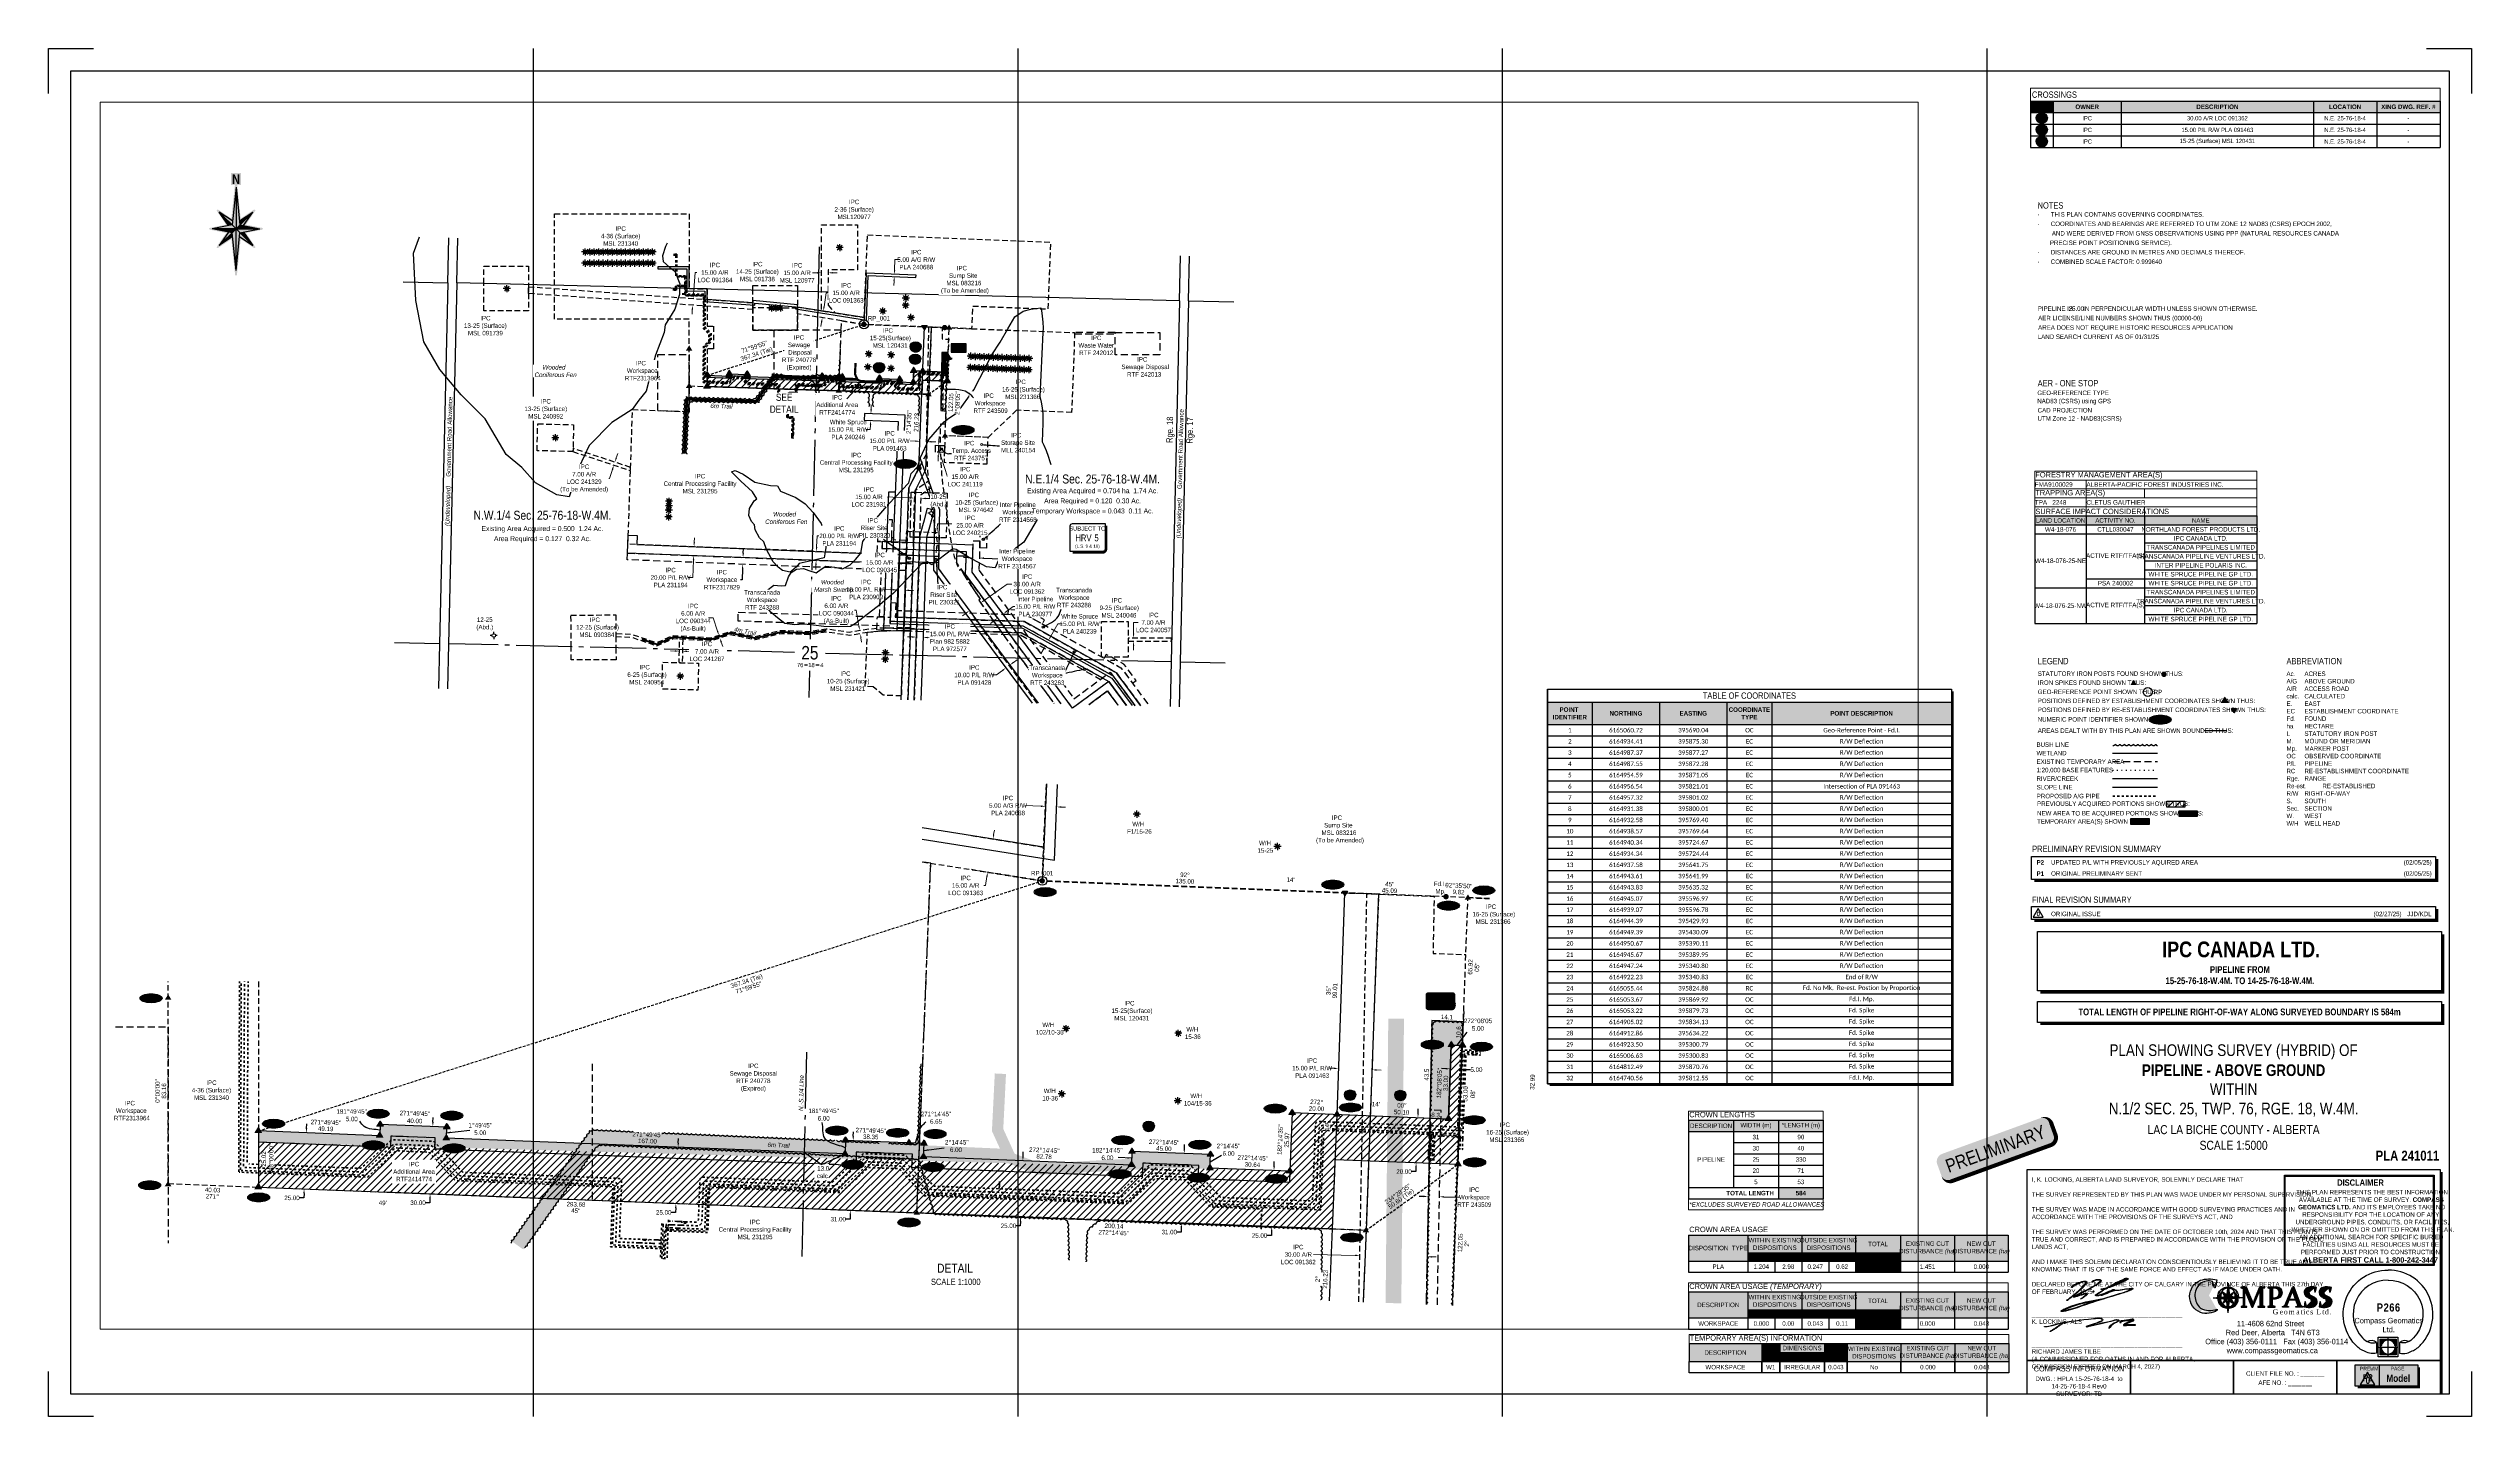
# Paper-space layout '1 of 1' of a CAD drawing. Extents: x -5380 to 18, y -18 to 3030.
# The model-space entities are those that its viewports show. They can reach past a viewport. Long polylines and large blocks are cut down to what shows.
import ezdxf
from ezdxf.enums import TextEntityAlignment as Align

# ---------------------------------------------------------------- set-up
doc = ezdxf.new("R2010")
doc.units = 0
doc.header["$LTSCALE"] = 5
doc.header["$PDSIZE"] = 0.5
for name, pattern in [('0', [1, 1, 0]), ('foc-ACCESSROAD', [3.75, 2.5, -1.25]), ('foc-PROPOSED-HP', [2, 1, -1]), ('foc-QUARTERLINE', [33, 25, -3, 2, -3]), ('foc-TIELINE', [1.875, 1.25, -0.625]), ('foc-TRAV', [1.875, 1.25, -0.625]), ('foc-WHEELTRACKS', [2, 0.4, -1.6]), ('HIDDEN2', [4.7625, 3.175, -1.5875])]:
    doc.linetypes.add(name, pattern=pattern)
doc.layers.get('Defpoints').update_dxf_attribs({"color": 9})
for name, color, linetype in [('10', 1, 'Continuous'), ('35', 37, 'Continuous'), ('9', 3, 'Continuous'), ('AS-ROADS', 254, 'Continuous'), ('AS-UNDERLAY-H', 141, 'Continuous'), ('C-AR', 13, 'foc-ACCESSROAD'), ('C-RW', 13, 'Continuous'), ('C-SYMBOL', 7, 'Continuous'), ('C-WS', 13, 'foc-ACCESSROAD'), ('C-WS-S', 8, 'Continuous'), ('CG-LOGO', 7, 'Continuous'), ('CG-NORTH', 7, 'Continuous'), ('CG-NOTES', 7, 'Continuous'), ('CG-PRELIM', 7, 'Continuous'), ('CG-REVISION', 7, 'Continuous'), ('CG-SIGNATURES', 7, 'Continuous'), ('CTW', 7, 'Continuous'), ('D-TXT', 6, 'Continuous'), ('DETAIL-T', 7, 'Continuous'), ('F-RW', 190, 'Continuous'), ('L-AREAREQUIRED', 7, 'Continuous'), ('L-AREAWORK', 7, 'Continuous'), ('L-BD', 7, 'Continuous'), ('L-BD1', 253, 'Continuous'), ('L-MON', 1, 'Continuous'), ('L-ROAD-T', 7, 'Continuous'), ('L-SEC', 7, 'Continuous'), ('L-SECLBL', 7, 'Continuous'), ('L-SECQ', 8, 'foc-QUARTERLINE'), ('L-TIE', 7, 'foc-TIELINE'), ('P-CROSSINGS', 250, 'Continuous'), ('P-ELEVATION', 7, 'Continuous'), ('P-PROPOSED', 10, 'Continuous'), ('P-PROPOSED-EXISTING-H', 59, 'Continuous'), ('P-PROPOSED-H', 21, 'Continuous'), ('P-TEMP-BLOCKS', 250, 'Continuous'), ('P-TEMP-H', 41, 'Continuous'), ('P-TEMP_WORKSPACE', 46, 'Continuous'), ('P-TRAV', 4, 'foc-TRAV'), ('P-TXT', 4, 'Continuous'), ('T-BUSH', 110, '0'), ('T-EXISTING TFA', 220, 'HIDDEN2'), ('T-EXISTING TFA-T', 220, 'Continuous'), ('T-SLOPE', 48, 'Continuous'), ('T-WATER', 160, 'Continuous'), ('T-WATER-P3', 160, 'foc-WHEELTRACKS'), ('WETLAND', 143, 'Continuous'), ('WETLAND-T', 146, 'Continuous')]:
    doc.layers.add(name, color=color, linetype=linetype)
for name, color, linetype, lineweight in [('C-AR-T', 13, 'Continuous', 9), ('C-RW-T', 13, 'Continuous', 9), ('C-WS-T', 13, 'Continuous', 9), ('F-RW-T', 190, 'Continuous', 9), ('P-TEMP-T', 46, 'Continuous', 18), ('PROPOSED HP', 240, 'foc-PROPOSED-HP', 60), ('T-TEXT', 48, 'Continuous', 18)]:
    doc.layers.add(name, color=color, linetype=linetype, lineweight=lineweight)
doc.styles.add('100L', font='ARIALN.TTF', dxfattribs={"height": 11})
doc.styles.add('175L', font='ARIALN.TTF', dxfattribs={"height": 20})
doc.styles.add('240', font='ARIALN.TTF', dxfattribs={"height": 30})
doc.styles.add('80', font='ARIALN.TTF', dxfattribs={"height": 10})
doc.styles.add('80CG', font='ARIALN.TTF', dxfattribs={"height": 10})
doc.styles.add('80L', font='ARIALN.TTF', dxfattribs={"height": 10})
doc.styles.add('80LS', font='ARIALNI.TTF', dxfattribs={"height": 10})
doc.styles.add('BOLD', font='ARIALNB.TTF')
doc.styles.add('Crossing', font='ARIALN.TTF', dxfattribs={"height": 10})
doc.styles.add('HRV', font='ARIALN.TTF', dxfattribs={"height": 3})
doc.styles.add('SIMPLEX', font='ARIALN.TTF')
doc.styles.get("Standard").update_dxf_attribs({"font": 'ARIALN.TTF'})
doc.dimstyles.new('Compass 5 000', dxfattribs={"dimscale": 5, "dimtxt": 9, "dimasz": 2, "dimexe": 0.2, "dimexo": 0.0625, "dimgap": 0.5, "dimtad": 0, "dimtih": 1, "dimtoh": 1, "dimzin": 0, "dimdsep": 46, "dimtxsty": '80CG', "dimcen": 0.1, "dimse1": 1, "dimse2": 1, "dimclrd": 256, "dimclrt": 256, "dimaunit": 1, "dimadec": 4, "dimazin": 0, "dimtfac": 0.06, "dimtofl": 0, "dimtmove": 0, "dimatfit": 1, "dimfxl": 0.2, "dimtolj": 1, "dimtzin": 0, "dimlwd": -1, "dimarcsym": 0})

# ---------------------------------------------------------------- blocks, each defined once
blk = doc.blocks.new('NORTH')
h = blk.add_hatch(color=141)
h.dxf.hatch_style = 1
edge = h.paths.add_edge_path()
edge.add_line((-2.5, 97.8), (-11.3, 97.8))
edge.add_line((-11.3, 97.8), (-11.3, 124.5))
edge.add_line((-11.3, 124.5), (11.4, 124.5))
edge.add_line((11.4, 124.5), (11.4, 97.8))
edge.add_line((11.4, 97.8), (2.5, 97.8))
edge.add_line((2.5, 97.8), (10.4, 22.8))
edge.add_line((10.4, 22.8), (39.9, 42.7))
edge.add_arc((41, 41), 2, -34, 124, ccw=False)
edge.add_line((42.7, 39.9), (22, 9.2))
edge.add_line((22, 9.2), (58.3, 2))
edge.add_arc((57.9, 0), 2, -78.6499, 78.6499, ccw=False)
edge.add_line((58.3, -2), (22, -9.2))
edge.add_line((22, -9.2), (42.7, -39.9))
edge.add_arc((41, -41), 2, -124, 34, ccw=False)
edge.add_line((39.9, -42.7), (10.4, -22.8))
edge.add_line((10.4, -22.8), (2, -102.6))
edge.add_arc((0, -102.4), 2, 186, 354, ccw=False)
edge.add_line((-2, -102.6), (-10.4, -22.8))
edge.add_line((-10.4, -22.8), (-39.9, -42.7))
edge.add_arc((-41, -41), 2, 146, 304, ccw=False)
edge.add_line((-42.7, -39.9), (-22, -9.2))
edge.add_line((-22, -9.2), (-58.3, -2))
edge.add_arc((-57.9, 0), 2, 101.3501, 258.6499, ccw=False)
edge.add_line((-58.3, 2), (-22, 9.2))
edge.add_line((-22, 9.2), (-42.7, 39.9))
edge.add_arc((-41, 41), 2, 56, 214, ccw=False)
edge.add_line((-39.9, 42.7), (-10.4, 22.8))
edge.add_line((-10.4, 22.8), (-2.5, 97.8))
at = {"linetype": 'Continuous'}
for points in [[(0, 92.8), (-8.8, 8.8), (0, 0)], [(0, 0), (-52.8, 0), (-8.8, -8.8)], [(-37.3, 37.3), (-17, 7.2), (-8.8, 8.8)], [(8.8, 8.8), (0, 0), (52.8, 0)], [(8.8, -8.8), (0, 0), (0, -92.8)], [(37.3, 37.3), (7.9, 17.5), (8.8, 8.8)], [(-7.9, -17.5), (-8.8, -8.8), (-37.3, -37.3)], [(17, -7.2), (8.8, -8.8), (37.3, -37.3)]]:
    blk.add_hatch(color=14, dxfattribs=at).paths.add_polyline_path(points)
at = {"color": 14, "linetype": 'Continuous'}
for p, q in [((0, 92.8), (-8.8, 8.8)), ((0, 92.8), (0, 0)), ((0, 92.8), (8.8, 8.8)), ((-8.8, 8.8), (-52.8, 0)), ((0, 0), (-52.8, 0)), ((0, 0), (-37.3, 37.3)), ((-17, 7.2), (-37.3, 37.3)), ((-7.9, 17.5), (-37.3, 37.3)), ((0, 0), (-37.3, -37.3)), ((0, 0), (37.3, 37.3)), ((0, 0), (37.3, -37.3)), ((0, -92.8), (0, 0)), ((0, 0), (52.8, 0)), ((7.9, 17.5), (37.3, 37.3)), ((8.8, 8.8), (52.8, 0)), ((17, 7.2), (37.3, 37.3)), ((-8.8, -8.8), (-52.8, 0)), ((-17, -7.2), (-37.3, -37.3)), ((-7.9, -17.5), (-37.3, -37.3)), ((0, -92.8), (-8.8, -8.8)), ((0, -92.8), (8.8, -8.8)), ((7.9, -17.5), (37.3, -37.3)), ((8.8, -8.8), (52.8, 0)), ((16.9, -7), (17, -7.2)), ((17, -7.2), (37.3, -37.3))]:
    blk.add_line(p, q, dxfattribs=at)
at = {"color": 14, "style": 'BOLD'}
blk.add_text('N', height=21.1, dxfattribs=at).set_placement((0, 110.6), align=Align.MIDDLE_CENTER)
blk = doc.blocks.new('*U473')
for p, q in [((-5297.5, 2948), (-5297.5, 2948)), ((100, 2948), (100, 2948)), ((-5297.5, -100), (-5297.5, -100)), ((100, -100), (100, -100))]:
    blk.add_line(p, q)
at = {"color": 2}
for p, q in [((-5247.5, -50), (-5247.5, 2898)), ((-5247.5, 2898), (50, 2898)), ((50, 2898), (50, -50)), ((50, -50), (-5247.5, -50))]:
    blk.add_line(p, q, dxfattribs=at)
at = {"layer": 'Defpoints', "ltscale": 5}
for p, q in [((-5297.5, 2948), (-5197.5, 2948)), ((-5297.5, 2848), (-5297.5, 2948)), ((-979.5, 2948), (-979.5, -100)), ((0, 2948), (100, 2948)), ((100, 2948), (100, 2848)), ((-5297.5, -100), (-5297.5, 0)), ((100, 0), (100, -100)), ((-5197.5, -100), (-5297.5, -100)), ((100, -100), (0, -100))]:
    blk.add_line(p, q, dxfattribs=at)
for points in [[(-4218, 2948), (-4218, -100)], [(-3138.5, 2948), (-3138.5, -100)], [(-2059, 2948), (-2059, -100)]]:
    blk.add_lwpolyline(points, dxfattribs=at)
blk = doc.blocks.new('*U367')
h = blk.add_hatch(color=50)
edge = h.paths.add_edge_path()
edge.add_line((-39, -11.5), (39, -11.5))
edge.add_arc((39, -5.5), 6, 270, 360)
edge.add_line((45, -5.5), (45, 4))
edge.add_arc((39, 4), 6, 0, 90)
edge.add_line((39, 10), (-39, 10))
edge.add_arc((-39, 4), 6, 90, 180)
edge.add_line((-45, 4), (-45, -5.5))
edge.add_arc((-39, -5.5), 6, 180, 270)
at = {"flags": 128}
blk.add_lwpolyline([(-39, -11.5, 3, 3, 0), (39, -11.5, 3, 3, 0.414214), (45, -5.5, 3, 3, 0), (45, 4, 3, 0, 0.414214), (39, 10, 0, 0, 0), (-39, 10, 0, 0, 0.414214), (-45, 4, 0, 0, 0), (-45, -5.5, 0, 3, 0.414214)], format="xyseb", close=True, dxfattribs=at)
at = {"style": '80'}
blk.add_attdef('ENTER_TEXT_001', (-26.8, -4.9), '', height=10, dxfattribs=at)
blk = doc.blocks.new('*U91')
at = {"layer": 'CG-NOTES'}
for p, q in [((899.9, -28.9), (0, -28.9)), ((899.9, -22.4), (899.9, -28.9))]:
    blk.add_line(p, q, dxfattribs=at)
at = {"layer": 'CG-NOTES', "color": 5, "flags": 128}
blk.add_lwpolyline([(899.9, -28.9), (0, -28.9), (0, -22.4), (0, 0), (899.9, 0), (899.9, -22.4)], close=True, dxfattribs=at)
at = {"layer": 'CG-NOTES', "const_width": 6, "flags": 128}
blk.add_lwpolyline([(902.9, -6), (902.9, -31.9), (6, -31.9)], dxfattribs=at)
blk = doc.blocks.new('*U189')
at = {"layer": 'CG-NOTES', "flags": 128}
blk.add_lwpolyline([(14.8, -1.3), (3.7, -20.5), (25.8, -20.5)], close=True, dxfattribs=at)
at = {"layer": 'CG-NOTES'}
blk.add_blockref('*U91', (0, 3.5), dxfattribs=at)
at = {"layer": 'CG-NOTES', "color": 14, "style": 'BOLD'}
blk.add_text('0', height=10, dxfattribs=at).set_placement((11.1, -18.3))
at = {"layer": 'CG-NOTES', "insert": (1.3, 25.5), "char_height": 14, "attachment_point": 1, "style": '80L'}
blk.add_mtext_dynamic_manual_height_columns('{\\C14;FINAL REVISION SUMMARY}', width=212.976, gutter_width=45, heights=[0], dxfattribs=at)
at = {"layer": 'CG-NOTES', "char_height": 10, "width": 110.834, "attachment_point": 3, "style": '80'}
for s, insert in [('(02/27/25)', (824.1, -8.3)), ('JJD/KDL', (891, -8.3))]:
    blk.add_mtext(s, dxfattribs=dict(at, insert=insert))
at = {"layer": 'CG-NOTES', "style": '80'}
blk.add_attdef('SUMMARY', (43.3, -18.3), '', height=10, dxfattribs=at)
blk = doc.blocks.new('*U101')
at = {"layer": 'CG-NOTES'}
for p, q in [((899.9, -51.1), (0, -51.1)), ((899.9, -22.4), (899.9, -51.1))]:
    blk.add_line(p, q, dxfattribs=at)
at = {"layer": 'CG-NOTES', "color": 5, "flags": 128}
blk.add_lwpolyline([(899.9, -51.1), (0, -51.1), (0, -22.4), (0, 0), (899.9, 0), (899.9, -22.4)], close=True, dxfattribs=at)
at = {"layer": 'CG-NOTES', "const_width": 6, "flags": 128}
blk.add_lwpolyline([(902.9, -6), (902.9, -54.1), (6, -54.1)], dxfattribs=at)
blk = doc.blocks.new('*U288')
at = {"layer": 'CG-PRELIM'}
blk.add_blockref('*U101', (0, 25), dxfattribs=at)
at = {"layer": 'CG-PRELIM', "color": 14, "style": 'BOLD'}
for s, p in [('P2', (11.1, 6.7)), ('P1', (11.1, -18.3))]:
    blk.add_text(s, height=10, dxfattribs=at).set_placement(p)
at = {"layer": 'CG-PRELIM', "insert": (1.3, 48.8), "char_height": 14, "attachment_point": 1, "style": '80L'}
blk.add_mtext_dynamic_manual_height_columns('{\\C14;PRELIMINARY REVISION SUMMARY}', width=276.234, gutter_width=45, heights=[0], dxfattribs=at)
at = {"layer": 'CG-PRELIM', "style": '80'}
for tag, p in [('SUMMARY2', (43.3, 6.7)), ('SUMMARY1', (43.3, -18.3))]:
    blk.add_attdef(tag, p, '', height=10, dxfattribs=at)
for tag, p in [('P2DATE', (891.2, 6.7)), ('P1DATE', (891.2, -18.3))]:
    blk.add_attdef(tag, text='', height=10, dxfattribs=at).set_placement(p, align=Align.RIGHT)
blk = doc.blocks.new('*U285')
at = {"layer": 'CG-NOTES', "style": '80L'}
blk.add_text('CAD PROJECTION', height=10, dxfattribs=at).set_placement((0, 0), align=Align.TOP_LEFT)
blk.add_text('UTM Zone 12 - NAD83(CSRS)', height=10, dxfattribs=at).set_placement((-0.3, -28.2))
blk = doc.blocks.new('*U284')
at = {"layer": 'CG-NOTES', "color": 14, "style": '80L'}
blk.add_text('AER - ONE STOP', height=14, dxfattribs=at).set_placement((0, 0))
at = {"layer": 'CG-NOTES', "style": '80L'}
for s, p in [('GEO-REFERENCE TYPE', (-0.6, -19.5)), ('NAD83 (CSRS) using GPS', (-0.9, -37.7))]:
    blk.add_text(s, height=10, dxfattribs=at).set_placement(p)
blk = doc.blocks.new('*T306')
at = {"layer": 'CG-NOTES', "color": 0, "linetype": 'ByBlock', "lineweight": -2, "transparency": 16777216}
for p, q in [((0, -20), (300, -20)), ((0, -20), (0, -45)), ((0, -45), (300, -45)), ((100, -20), (100, -45)), ((200, -20), (200, -45)), ((300, -20), (300, -45))]:
    blk.add_line(p, q, dxfattribs=at)
at = {"layer": 'CG-NOTES', "color": 254, "transparency": 16777216}
for points in [[(0, -20), (0, -45), (100, -20), (100, -45)], [(100, -20), (100, -45), (200, -20), (200, -45)], [(200, -20), (200, -45), (300, -20), (300, -45)]]:
    blk.add_solid(points, dxfattribs=at)
at = {"layer": 'Defpoints', "color": 8, "linetype": 'ByBlock', "lineweight": 0, "transparency": 16777216}
for p, q in [((0, 0), (300, 0)), ((0, 0), (0, -20)), ((300, 0), (300, -20))]:
    blk.add_line(p, q, dxfattribs=at)
at = {"layer": 'CG-NOTES', "color": 14, "transparency": 16777216, "insert": (1.5, -1.5), "char_height": 12, "width": 297, "attachment_point": 1, "style": '80'}
blk.add_mtext('CROWN LENGTHS', dxfattribs=at)
at = {"layer": 'CG-NOTES', "color": 1, "transparency": 16777216, "char_height": 10, "width": 97, "attachment_point": 5, "style": '80L'}
for s, insert in [('DESCRIPTION', (50, -32.5)), ('WIDTH (m)', (150, -32.5)), ('*LENGTH (m)', (250, -32.5))]:
    blk.add_mtext(s, dxfattribs=dict(at, insert=insert))
blk = doc.blocks.new('*U358')
at = {"layer": 'CG-NOTES'}
for p, q in [((899.9, -22.4), (899.9, -132.4)), ((899.9, -132.4), (0, -132.4))]:
    blk.add_line(p, q, dxfattribs=at)
at = {"layer": 'CG-NOTES', "color": 5, "flags": 128}
blk.add_lwpolyline([(899.9, -132.4), (0, -132.4), (0, -22.4), (0, 0), (899.9, 0), (899.9, -22.4)], close=True, dxfattribs=at)
at = {"layer": 'CG-NOTES', "const_width": 6, "flags": 128}
blk.add_lwpolyline([(902.9, -6), (902.9, -135.4), (6, -135.4)], dxfattribs=at)
blk = doc.blocks.new('*U359')
at = {"layer": 'CG-NOTES'}
for p, q in [((899.9, -46.9), (0, -46.9)), ((899.9, -22.4), (899.9, -46.9))]:
    blk.add_line(p, q, dxfattribs=at)
at = {"layer": 'CG-NOTES', "color": 5, "flags": 128}
blk.add_lwpolyline([(899.9, -46.9), (0, -46.9), (0, -22.4), (0, 0), (899.9, 0), (899.9, -22.4)], close=True, dxfattribs=at)
at = {"layer": 'CG-NOTES', "const_width": 6, "flags": 128}
blk.add_lwpolyline([(902.9, -6), (902.9, -49.9), (6, -49.9)], dxfattribs=at)
blk = doc.blocks.new('rev')
at = {"layer": 'AS-UNDERLAY-H'}
h = blk.add_hatch(color=256, dxfattribs=at)
h.dxf.hatch_style = 1
h.paths.add_polyline_path([(-71.5, -23.2), (-71.5, 24.2), (67.8, 24.2), (67.8, -23.2)])
blk.add_line((-18.5, 24.2), (-18.5, -23.2))
at = {"color": 5, "flags": 128}
blk.add_lwpolyline([(-44.4, 8.2), (-60.9, -20.4), (-27.8, -20.4)], close=True, dxfattribs=at)
at = {"layer": 'CG-NOTES', "flags": 128}
blk.add_lwpolyline([(-71.5, -23.2), (-71.5, 24.2), (67.8, 24.2), (67.8, -23.2)], close=True, dxfattribs=at)
at = {"layer": 'CG-NOTES', "const_width": 5, "flags": 128}
blk.add_lwpolyline([(70.3, 19.2), (70.3, -25.7), (-66.5, -25.7)], dxfattribs=at)
at = {"attachment_point": 1}
for s, width, insert, char_height, style in [('\\pi4.196;REV.', 28.288, (-57.7, 20.1), 8, '80L'), ('\\pi3.528;PAGE', 31.329, (4, 20.2), 8, '80L'), ('\\pi5.3462;{\\fArial Narrow|b1|i0|c0|p34;\\C14;0}', 19.216, (-53.9, -2), 16, '80')]:
    blk.add_mtext_dynamic_manual_height_columns(s, width=width, gutter_width=45, heights=[0], dxfattribs=dict(at, insert=insert, char_height=char_height, style=style))
at = {"layer": 'CG-NOTES', "linetype": 'Continuous', "insert": (24.1, -5.5), "char_height": 16, "attachment_point": 5, "style": '80CG'}
blk.add_mtext('{\\fArial Narrow|b1|i0|c0|p34;\\C14;Model}', dxfattribs=at)
blk = doc.blocks.new('disclaimer')
at = {"layer": 'CG-NOTES'}
for points in [[(-166.1, 97.3), (167.4, 97.3), (167.4, -104), (-166.1, -104)], [(-164.1, 95.3), (165.4, 95.3), (165.4, -102), (-164.1, -102)]]:
    blk.add_lwpolyline(points, close=True, dxfattribs=at)
at = {"layer": 'CG-NOTES', "insert": (-156.7, 87.9), "char_height": 9, "attachment_point": 1, "style": '80L'}
blk.add_mtext_dynamic_manual_height_columns('\\pi108.32;{\\fArial Narrow|b1|i0|c0|p34;\\H1.5556x;\\C14;DISCLAIMER\\fArial Narrow|b0|i0|c0|p34;\\H0.35715x;\\C256; \\P\\pi16.902;\\H2x;\\C0;THIS PLAN REPRESENTS THE BEST INFORMATION \\P\\pi22.905;AVAILABLE AT THE TIME OF SURVEY. \\fArial Narrow|b1|i0|c0|p34;COMPASS \\P\\pi21.244;GEOMATICS LTD.\\fArial Narrow|b0|i0|c0|p34; AND ITS EMPLOYEES TAKE NO \\P\\pi30.433;RESPONSIBILITY FOR THE LOCATION OF ANY \\P\\pi15.637;UNDERGROUND PIPES, CONDUITS, OR FACILITIES, \\P\\pi6.6803;WHETHER SHOWN ON OR OMITTED FROM THIS PLAN. \\P\\pi23.605;AN ADDITIONAL SEARCH FOR SPECIFIC BURIED \\P\\pi31.378;FACILITIES USING ALL RESOURCES MUST BE \\P\\pi27.411;PERFORMED JUST PRIOR TO CONSTRUCTION.\\fBook Antiqua|b0|i0|c0|p18;\\H0.50001x;\\P\\pi32.236;\\fArial Narrow|b1|i0|c0|p34;\\H2.4x;ALBERTA FIRST CALL 1-800-242-3447}', width=315.162, gutter_width=45, heights=[0], dxfattribs=at)
blk = doc.blocks.new('PRELIM_PAGE')
h = blk.add_hatch(color=141)
h.dxf.hatch_style = 1
h.paths.add_polyline_path([(-71.5, -23.2), (-71.5, 24.2), (67.8, 24.2), (67.8, -23.2)])
blk.add_line((-18.5, 24.2), (-18.5, -23.2))
at = {"layer": 'CG-NOTES', "flags": 128}
blk.add_lwpolyline([(-71.5, -23.2), (-71.5, 24.2), (67.8, 24.2), (67.8, -23.2)], close=True, dxfattribs=at)
at = {"layer": 'CG-NOTES', "const_width": 5, "flags": 128}
blk.add_lwpolyline([(70.3, 19.2), (70.3, -25.7), (-66.5, -25.7)], dxfattribs=at)
at = {"attachment_point": 1}
for s, width, insert, char_height, style in [('\\pi-2.2187;PRELIM', 28.288, (-58.8, 20.1), 8, '80L'), ('\\pi10.693;{\\fArial Narrow|b1|i0|c0|p34;\\C14;P2}', 41.555, (-65.7, 3.6), 16, '80'), ('\\pi3.528;PAGE', 31.329, (4, 20.2), 8, '80L')]:
    blk.add_mtext_dynamic_manual_height_columns(s, width=width, gutter_width=45, heights=[0], dxfattribs=dict(at, insert=insert, char_height=char_height, style=style))
at = {"layer": 'CG-NOTES', "linetype": 'Continuous', "insert": (24.1, -5.5), "char_height": 16, "attachment_point": 5, "style": '80CG'}
blk.add_mtext('{\\fArial Narrow|b1|i0|c0|p34;\\C14;Model}', dxfattribs=at)
blk = doc.blocks.new('STAMP')
at = {"linetype": 'Continuous'}
h = blk.add_hatch(color=256, dxfattribs=at)
h.dxf.hatch_style = 1
h.paths.add_polyline_path([(-3.5, -57.3), (-3.5, -55.2), (-19.4, -55.2), (-19.4, -70.8), (-17, -70.8, -0.341095)])
h.paths.add_polyline_path([(14.1, -70.8), (16.5, -70.8), (16.5, -55.2), (0.5, -55.2), (0.5, -57.3, -0.341095)])
h.paths.add_polyline_path([(0.5, -88.4), (0.5, -90.4), (16.5, -90.4), (16.5, -74.8), (14.1, -74.8, -0.341095)])
h.paths.add_polyline_path([(-17, -74.8), (-19.4, -74.8), (-19.4, -90.4), (-3.5, -90.4), (-3.5, -88.4, -0.341095)])
for p, q in [((-1.5, -94.4), (-1.5, -51.2)), ((-23.4, -72.8), (20.5, -72.8)), ((-19.4, -70.8), (-17, -70.8)), ((-19.4, -74.8), (-17, -74.8)), ((-3.5, -57.3), (-3.5, -55.2)), ((-3.5, -90.4), (-3.5, -88.4)), ((0.5, -57.3), (0.5, -55.2)), ((0.5, -90.4), (0.5, -88.4)), ((14.1, -70.8), (16.5, -70.8)), ((14.1, -74.8), (16.5, -74.8))]:
    blk.add_line(p, q, dxfattribs=at)
at = {"linetype": 'Continuous', "flags": 128}
for points in [[(-1.5, 76.4, 0.665153), (-58.4, -52.5, 0.284669), (-27.2, -62.8), (-27.2, -86.2, -0.121434), (-43, -86.6, -0.034119), (-55.1, -81.5, -0.115846), (-74.8, -67.2, -0.661414), (-1.5, 98.4, 0.661414)], [(-1.5, 76.4, -0.665153), (55.5, -52.5, -0.284669), (24.2, -62.8), (24.2, -86.2, 0.121434), (40.1, -86.6, 0.034119), (52.2, -81.5, 0.115846), (71.9, -67.2, 0.661414), (-1.5, 98.4, -0.661414)]]:
    blk.add_lwpolyline(points, format="xyb", dxfattribs=at)
at = {"linetype": 'Continuous'}
blk.add_lwpolyline([(20.5, -94.4), (-23.4, -94.4), (-23.4, -51.2), (20.5, -51.2)], close=True, dxfattribs=at)
for points in [[(-19.4, -70.8), (-19.4, -55.2), (-3.5, -55.2)], [(-3.5, -90.4), (-19.4, -90.4), (-19.4, -74.8)], [(0.5, -55.2), (16.5, -55.2), (16.5, -70.8)], [(16.5, -74.8), (16.5, -90.4), (0.5, -90.4)]]:
    blk.add_lwpolyline(points, dxfattribs=at)
for centre, radius, start, end in [((-38.8, -76.5), 18, 49.7767, 119.1818), ((-1.5, -72.8), 15.7, 97.3315, 172.6685), ((-1.5, -72.8), 15.7, 187.3315, 262.6685), ((-1.5, -72.8), 15.7, 7.3315, 82.6685), ((-1.5, -72.8), 15.7, 277.3315, 352.6685), ((35.9, -76.5), 18, 60.8182, 130.2233)]:
    blk.add_arc(centre, radius, start, end, dxfattribs=at)
at = {"linetype": 'Continuous', "attachment_point": 5, "style": '80CG'}
for s, width, insert, char_height in [('{\\fArial Narrow|b1|i0|c0|p34;\\T1.1;P266}', 51.54, (0, 15.2), 18), ('Compass Geomatics\\PLtd.', 127.184, (0, -24), 12)]:
    blk.add_mtext_dynamic_manual_height_columns(s, width=width, gutter_width=45, heights=[0], dxfattribs=dict(at, insert=insert, char_height=char_height))
blk = doc.blocks.new('c_logo')
h = blk.add_hatch(color=256)
edge = h.paths.add_edge_path()
edge.add_arc((-141.8, -18.9), 63, 74.1661, 107.5113, ccw=False)
edge.add_line((-124.6, 41.7), (-127.8, 24.4))
edge.add_line((-127.8, 24.4), (-129.9, 24.3))
edge.add_line((-129.9, 24.3), (-133.7, 38))
edge.add_arc((-143.5, 10.5), 29.1, 70.3832, 129.1598)
edge.add_arc((-136.2, 6.6), 36.9, 134.0613, 228.3206)
edge.add_arc((-139.8, 16.8), 43.2, 241.0325, 291.7344)
edge.add_line((-123.8, -23.3), (-123.3, -25.7))
edge.add_arc((-147.3, 10.4), 43.4, 251.5179, 303.5841, ccw=False)
edge.add_arc((-146.1, 5.2), 38.8, 112.1026, 247.4698, ccw=False)
at = {"linetype": 'Continuous'}
for points in [[(-99.4, 1.7), (-132.4, 1.7), (-102.5, -1.4)], [(-112.7, 15), (-105.6, 4.5), (-102.5, 4.9)], [(-99.4, 34.7), (-102.5, 4.9), (-99.4, 1.7)], [(-96.3, 4.9), (-99.4, 1.7), (-66.4, 1.7)], [(-96.3, -1.4), (-99.4, 1.7), (-99.4, -31.3)], [(-86.1, 15), (-96.6, 7.9), (-96.3, 4.9)], [(-102.2, -4.5), (-102.5, -1.4), (-112.7, -11.6)], [(-93.2, -1.1), (-96.3, -1.4), (-86.1, -11.6)]]:
    blk.add_hatch(color=14, dxfattribs=at).paths.add_polyline_path(points)
h = blk.add_hatch(color=256)
edge = h.paths.add_edge_path()
edge.add_arc((-89, 1.8), 33.4, 166.6682, 175.6601, ccw=False)
edge.add_arc((-102.3, 5.6), 19.6, 121.6531, 168.6953, ccw=False)
edge.add_arc((-99.6, 0.9), 25, 95.0736, 121.1383, ccw=False)
edge.add_line((-101.8, 25.8), (-102.1, 23.3))
edge.add_arc((-99.9, 6.4), 17.1, 97.444, 127.0912)
edge.add_arc((-98.7, 8.4), 16.4, 134.7148, 171.0442)
edge.add_arc((-73.8, 3.2), 41.8, 169.3159, 177.5034)
edge.add_line((-115.5, 5), (-122.3, 4.3))
h = blk.add_hatch(color=256)
edge = h.paths.add_edge_path()
edge.add_arc((-99.1, 0.9), 25, 58.8617, 85.0803, ccw=False)
edge.add_arc((-96.4, 5.6), 19.6, 11.3047, 58.3469, ccw=False)
edge.add_arc((-109.7, 1.8), 33.4, 4.3278, 13.3318, ccw=False)
edge.add_line((-76.4, 4.3), (-83.2, 5))
edge.add_arc((-124.9, 3.2), 41.8, 2.487, 10.6841)
edge.add_arc((-100.1, 8.4), 16.4, 8.9558, 45.2852)
edge.add_arc((-98.8, 6.4), 17.1, 52.9088, 82.7833)
edge.add_line((-96.7, 23.3), (-97, 25.8))
h = blk.add_hatch(color=256)
edge = h.paths.add_edge_path()
edge.add_line((-48.6, 2.5), (-58.3, 25.6))
edge.add_line((-58.3, 25.6), (-70.6, 25.6))
edge.add_line((-70.6, 25.6), (-70.6, 24.2))
edge.add_line((-70.6, 24.2), (-66.8, 23))
edge.add_arc((-67.2, 21.6), 1.5, 0, 72.6157, ccw=False)
edge.add_line((-65.7, 21.6), (-65.7, 2.5))
edge.add_line((-65.7, 2.5), (-65.7, -14.9))
edge.add_arc((-67.2, -14.9), 1.5, -73.424, 0, ccw=False)
edge.add_line((-66.8, -16.3), (-70.5, -17.4))
edge.add_line((-70.5, -17.4), (-70.5, -18.9))
edge.add_line((-70.5, -18.9), (-57.6, -18.9))
edge.add_line((-57.6, -18.9), (-57.6, -17.5))
edge.add_line((-57.6, -17.5), (-61.1, -16.4))
edge.add_arc((-60.6, -15), 1.5, 180, 252.4646, ccw=False)
edge.add_line((-62.1, -15), (-62.1, 2.5))
edge.add_line((-62.1, 2.5), (-62.1, 18.4))
edge.add_line((-62.1, 18.4), (-46.4, -18.9))
edge.add_line((-46.4, -18.9), (-44.1, -18.9))
edge.add_line((-44.1, -18.9), (-35, 2.5))
edge.add_line((-35, 2.5), (-28.3, 18.3))
edge.add_line((-28.3, 18.3), (-28.3, 2.5))
edge.add_line((-28.3, 2.5), (-28.3, -15))
edge.add_arc((-29.8, -15), 1.5, -73.424, 0, ccw=False)
edge.add_line((-29.4, -16.4), (-32.7, -17.4))
edge.add_line((-32.7, -17.4), (-32.7, -18.9))
edge.add_line((-32.7, -18.9), (-17.3, -18.9))
edge.add_line((-17.3, -18.9), (-17.3, -17.5))
edge.add_line((-17.3, -17.5), (-21, -16.3))
edge.add_arc((-20.5, -14.9), 1.5, 180, 252.4646, ccw=False)
edge.add_line((-22, -14.9), (-22, 2.5))
edge.add_line((-22, 2.5), (-22, 21.7))
edge.add_arc((-20.5, 21.7), 1.5, 107.3843, 180, ccw=False)
edge.add_line((-21, 23.1), (-17.4, 24.2))
edge.add_line((-17.4, 24.2), (-17.4, 25.6))
edge.add_line((-17.4, 25.6), (-29.1, 25.6))
edge.add_line((-29.1, 25.6), (-38.8, 2.5))
edge.add_line((-38.8, 2.5), (-43.7, -9.1))
edge.add_line((-43.7, -9.1), (-48.6, 2.5))
h = blk.add_hatch(color=256)
h.paths.add_polyline_path([(7.6, 25.6), (-11.1, 25.6), (-11.1, 24.2), (-7.3, 23, -0.326805), (-6.3, 21.6), (-6.3, -14.9, -0.331803), (-7.4, -16.3), (-11.1, -17.4), (-11.1, -18.9), (5.3, -18.9), (5.3, -17.5), (1, -16.2, -0.327162), (0, -14.7), (0, 0, 0.135693), (12.6, 1, 0.518306), (18.8, 21.8, 0.201798)])
h.paths.add_polyline_path([(0, 22.9, -0.05909), (7.3, 22.8, -0.236459), (13.3, 18.7, -0.297964), (11.9, 5.1, -0.269959), (0.5, 2.5, -0.011455), (0, 2.6)], flags=16)
h = blk.add_hatch(color=256)
h.paths.add_polyline_path([(47.4, 26.1), (44.1, 25.8), (34.4, 2.5), (27.1, -15, -0.225541), (25.7, -16.2), (21.8, -17.4), (21.8, -18.9), (34.7, -18.9), (35.3, -18.9), (35.3, -17.5), (32.4, -16.6, -0.43446), (31.4, -14.6), (35.8, -3.6), (51.8, -3.6), (55.7, -14.5, -0.430441), (54.7, -16.5), (51.5, -17.4), (51.5, -18.9), (67.8, -18.9), (67.8, -17.5), (63.9, -16.3, -0.232291), (62.4, -14.9), (56.1, 2.5)])
h.paths.add_polyline_path([(44.1, 17.7), (49.6, 2.5), (50.9, -1.1), (36.8, -1.1), (38.2, 2.5)], flags=16)
h = blk.add_hatch(color=256)
edge = h.paths.add_edge_path()
edge.add_arc((103.3, 50.8), 54.1, 243.1997, 248.1345)
edge.add_arc((69.9, -30.2), 33.5, 55.7647, 66.7239, ccw=False)
edge.add_arc((84.5, -9), 7.7, -65.6478, 57.1428, ccw=False)
edge.add_arc((81.8, 0.7), 17.7, 248.3428, 289.4425, ccw=False)
edge.add_line((75.3, -15.8), (73.1, -6.7))
edge.add_line((73.1, -6.7), (71.7, -6.9))
edge.add_line((71.7, -6.9), (70.1, -17.8))
edge.add_arc((81.2, 14.2), 33.9, 250.8905, 281.4155)
edge.add_arc((84.6, -3.1), 16.2, 281.7683, 321.9948)
edge.add_arc((87.3, -7), 11.8, 328.8789, 398.35)
edge.add_arc((79.7, -17.6), 24.7, 46.7096, 54.4302)
edge.add_arc((79.7, -17.6), 24.7, 54.4302, 70.3091)
edge.add_arc((139.4, 119.6), 125, 243.6166, 245.7228, ccw=False)
edge.add_arc((89.5, 20.6), 14.2, 223.2297, 246.3738, ccw=False)
edge.add_arc((84.7, 16.1), 7.62, 121.2723, 223.353, ccw=False)
edge.add_arc((86.6, 7.5), 16.2, 69.6826, 111.1397, ccw=False)
edge.add_line((92.2, 22.7), (94.3, 14.7))
edge.add_line((94.3, 14.7), (95.6, 14.9))
edge.add_line((95.6, 14.9), (97.6, 24.9))
edge.add_arc((87.2, -14.4), 40.7, 75.2956, 91.6843)
edge.add_arc((86, 5.6), 20.7, 89.7518, 117.221)
edge.add_arc((80.5, 14.4), 10.4, 112.8657, 186.9967)
edge.add_arc((81.9, 14.2), 11.8, 185.0082, 240.0685)
edge.add_arc((103.3, 50.8), 54.1, 239.829, 243.1997)
h = blk.add_hatch(color=256)
edge = h.paths.add_edge_path()
edge.add_arc((136.5, 50.8), 54.1, 243.1997, 248.1345)
edge.add_arc((103.1, -30.2), 33.5, 55.7647, 66.7239, ccw=False)
edge.add_arc((117.7, -9), 7.7, -65.6478, 57.1428, ccw=False)
edge.add_arc((115, 0.7), 17.7, 248.3428, 289.4425, ccw=False)
edge.add_line((108.5, -15.8), (106.3, -6.7))
edge.add_line((106.3, -6.7), (104.8, -6.9))
edge.add_line((104.8, -6.9), (103.3, -17.8))
edge.add_arc((114.4, 14.2), 33.9, 250.8905, 281.4155)
edge.add_arc((117.8, -3.1), 16.2, 281.7683, 321.9948)
edge.add_arc((120.5, -7), 11.8, 328.8789, 398.35)
edge.add_arc((112.8, -17.6), 24.7, 46.7096, 54.4302)
edge.add_arc((112.8, -17.6), 24.7, 54.4302, 70.3091)
edge.add_arc((172.5, 119.6), 125, 243.6166, 245.7228, ccw=False)
edge.add_arc((122.7, 20.6), 14.2, 223.2297, 246.3738, ccw=False)
edge.add_arc((117.9, 16.1), 7.62, 121.2723, 223.353, ccw=False)
edge.add_arc((119.8, 7.5), 16.2, 69.6826, 111.1397, ccw=False)
edge.add_line((125.4, 22.7), (127.5, 14.7))
edge.add_line((127.5, 14.7), (128.8, 14.9))
edge.add_line((128.8, 14.9), (130.8, 24.9))
edge.add_arc((120.4, -14.4), 40.7, 75.2956, 91.6843)
edge.add_arc((119.2, 5.6), 20.7, 89.7518, 117.221)
edge.add_arc((113.7, 14.4), 10.4, 112.8657, 186.9967)
edge.add_arc((115.1, 14.2), 11.8, 185.0082, 240.0685)
edge.add_arc((136.5, 50.8), 54.1, 239.829, 243.1997)
h = blk.add_hatch(color=256)
edge = h.paths.add_edge_path()
edge.add_arc((-89, 3), 33.4, 186.7164, 193.3318)
edge.add_arc((-102.3, -0.8), 19.6, 191.3047, 238.3469)
edge.add_arc((-99.6, 3.9), 25, 238.8617, 264.5936)
edge.add_line((-102, -21), (-102.2, -18.5))
edge.add_arc((-99.9, -1.6), 17.1, 232.9088, 262.0641, ccw=False)
edge.add_arc((-98.7, -3.6), 16.4, 188.9558, 225.2852, ccw=False)
edge.add_arc((-73.8, 1.6), 41.8, 184.3813, 190.6841, ccw=False)
edge.add_line((-115.5, -1.6), (-122.2, -0.9))
h = blk.add_hatch(color=256)
edge = h.paths.add_edge_path()
edge.add_arc((-124.9, 1.6), 41.8, 349.3159, 355.6284, ccw=False)
edge.add_arc((-100.1, -3.6), 16.4, 314.7148, 351.0442, ccw=False)
edge.add_arc((-98.8, -1.6), 17.1, 277.7082, 307.0912, ccw=False)
edge.add_line((-96.5, -18.5), (-96.8, -21))
edge.add_arc((-99.1, 3.9), 25, 275.2524, 301.1383)
edge.add_arc((-96.4, -0.8), 19.6, 301.6531, 348.6953)
edge.add_arc((-109.7, 3), 33.4, 346.6682, 353.2958)
edge.add_line((-76.6, -0.9), (-83.3, -1.6))
at = {"color": 14, "linetype": 'Continuous'}
for p, q in [((-132.4, 1.7), (-102.5, 4.9)), ((-132.4, 1.7), (-102.5, -1.4)), ((-132.4, 1.7), (-99.4, 1.7)), ((-99.4, 1.7), (-112.7, 15)), ((-105.6, 4.5), (-112.7, 15)), ((-102.2, 7.9), (-112.7, 15)), ((-99.4, 1.7), (-112.7, -11.6)), ((-99.4, 34.7), (-102.5, 4.9)), ((-99.4, 34.7), (-99.4, 1.7)), ((-99.4, 34.7), (-96.3, 4.9)), ((-99.4, 1.7), (-86.1, 15)), ((-66.4, 1.7), (-99.4, 1.7)), ((-99.4, 1.7), (-86.1, -11.6)), ((-99.4, -31.3), (-99.4, 1.7)), ((-96.6, 7.9), (-86.1, 15)), ((-66.4, 1.7), (-96.3, 4.9)), ((-66.4, 1.7), (-96.3, -1.4)), ((-93.2, 4.5), (-86.1, 15)), ((-105.6, -1.1), (-112.7, -11.6)), ((-102.2, -4.5), (-112.7, -11.6)), ((-99.4, -31.3), (-102.5, -1.4)), ((-99.4, -31.3), (-96.3, -1.4)), ((-96.6, -4.5), (-86.1, -11.6)), ((-93.2, -1.1), (-86.1, -11.6))]:
    blk.add_line(p, q, dxfattribs=at)
at = {"flags": 128}
for points in [[(-160.8, 41.1, -0.146532), (-124.6, 41.7), (-127.8, 24.4), (-129.9, 24.3), (-133.7, 38, 0.262236), (-161.9, 33.1, 0.436158), (-160.8, -21, 0.22491), (-123.8, -23.3), (-123.3, -25.7, -0.231173), (-161, -30.7, -0.670499)], [(-122.3, 4.3, -0.039254), (-121.5, 9.5, -0.208192), (-112.6, 22.3, -0.114221), (-101.8, 25.8), (-102.1, 23.3, 0.130087), (-110.2, 20, 0.159858), (-114.8, 10.9, 0.03574), (-115.5, 5)], [(-97, 25.8, -0.114902), (-86.2, 22.3, -0.208192), (-77.2, 9.5, -0.039307), (-76.4, 4.3), (-83.2, 5, 0.035782), (-83.9, 10.9, 0.159858), (-88.5, 20, 0.131095), (-96.7, 23.3)], [(-48.6, 2.5), (-58.3, 25.6), (-70.6, 25.6), (-70.6, 24.2), (-66.8, 23, -0.327892), (-65.7, 21.6), (-65.7, 2.5), (-65.7, -14.9, -0.331803), (-66.8, -16.3), (-70.5, -17.4), (-70.5, -18.9), (-57.6, -18.9), (-57.6, -17.5), (-61.1, -16.4, -0.327162), (-62.1, -15), (-62.1, 2.5), (-62.1, 18.4), (-46.4, -18.9), (-44.1, -18.9), (-35, 2.5), (-28.3, 18.3), (-28.3, 2.5), (-28.3, -15, -0.331803), (-29.4, -16.4), (-32.7, -17.4), (-32.7, -18.9), (-17.3, -18.9), (-17.3, -17.5), (-21, -16.3, -0.327162), (-22, -14.9), (-22, 2.5), (-22, 21.7, -0.327892), (-21, 23.1), (-17.4, 24.2), (-17.4, 25.6), (-29.1, 25.6), (-38.8, 2.5), (-43.7, -9.1)], [(78.9, 2.5, 0.021535), (83.1, 0.5, -0.047855), (88.7, -2.5, -0.593701), (87.7, -16, -0.181278), (75.3, -15.8), (73.1, -6.7), (71.7, -6.9), (70.1, -17.8, 0.133984), (87.9, -19, 0.177346), (97.4, -13.1, 0.312763), (96.6, 0.4, 0.0337), (94, 2.5, 0.069396), (88, 5.6, -0.00919), (83.8, 7.6, -0.10133), (79.2, 10.9, -0.477408), (80.8, 22.6, -0.18289), (92.2, 22.7), (94.3, 14.7), (95.6, 14.9), (97.6, 24.9, 0.071631), (86.1, 26.3, 0.120434), (76.5, 24, 0.335231), (70.2, 13.1, 0.244978), (76.1, 4, 0.014709)], [(112.1, 2.5, 0.021535), (116.3, 0.5, -0.047855), (121.9, -2.5, -0.593701), (120.9, -16, -0.181278), (108.5, -15.8), (106.3, -6.7), (104.8, -6.9), (103.3, -17.8, 0.133984), (121.1, -19, 0.177346), (130.6, -13.1, 0.312763), (129.8, 0.4, 0.0337), (127.2, 2.5, 0.069396), (121.2, 5.6, -0.00919), (117, 7.6, -0.10133), (112.4, 10.9, -0.477408), (113.9, 22.6, -0.18289), (125.4, 22.7), (127.5, 14.7), (128.8, 14.9), (130.8, 24.9, 0.071631), (119.2, 26.3, 0.120434), (109.7, 24, 0.335231), (103.4, 13.1, 0.244978), (109.3, 4, 0.014709)], [(-122.2, -0.9, 0.028873), (-121.5, -4.7, 0.208192), (-112.6, -17.5, 0.11275), (-102, -21), (-102.2, -18.5, -0.127905), (-110.2, -15.2, -0.159858), (-114.8, -6.1, -0.027508), (-115.5, -1.6)], [(-83.3, -1.6, -0.02755), (-83.9, -6.1, -0.159858), (-88.5, -15.2, -0.128915), (-96.5, -18.5), (-96.8, -21, 0.113431), (-86.2, -17.5, 0.208192), (-77.2, -4.7, 0.028926), (-76.6, -0.9)]]:
    blk.add_lwpolyline(points, format="xyb", close=True, dxfattribs=at)
for points in [[(-11.1, -18.9), (5.3, -18.9), (5.3, -17.5), (1, -16.2, -0.327162), (0, -14.7), (0, 0, 0.135693), (12.6, 1, 0.518306), (18.8, 21.8, 0.201798), (7.6, 25.6), (-11.1, 25.6), (-11.1, 24.2), (-7.3, 23, -0.326805), (-6.3, 21.6), (-6.3, -14.9, -0.331803), (-7.4, -16.3), (-11.1, -17.4), (-11.1, -18.9), (1.8, -18.9)], [(0.5, 2.5, 0.269959), (11.9, 5.1, 0.297964), (13.3, 18.7, 0.236459), (7.3, 22.8, 0.05909), (0, 22.9), (0, 2.6, 0.011455), (0.5, 2.5, 0.011455)], [(34.7, -18.9), (21.8, -18.9), (21.8, -17.4), (25.7, -16.2, 0.225541), (27.1, -15), (34.4, 2.5), (44.1, 25.8), (47.4, 26.1), (56.1, 2.5), (62.4, -14.9, 0.232291), (63.9, -16.3), (67.8, -17.5), (67.8, -18.9), (51.5, -18.9), (51.5, -17.4), (54.7, -16.5, 0.430441), (55.7, -14.5), (51.8, -3.6), (35.8, -3.6), (31.4, -14.6, 0.43446), (32.4, -16.6), (35.3, -17.5), (35.3, -18.9), (21.8, -18.9)]]:
    blk.add_lwpolyline(points, format="xyb", dxfattribs=at)
blk.add_lwpolyline([(50.9, -1.1), (49.6, 2.5), (44.1, 17.7), (38.2, 2.5), (36.8, -1.1)], close=True, dxfattribs=at)
at = {"insert": (0, -23.7), "char_height": 11.25, "width": 132.416, "attachment_point": 1, "style": '80CG'}
blk.add_mtext('{\\fBook Antiqua|b0|i0|c0|p18;\\T1.25;Geomatics Ltd.}', dxfattribs=at)
blk = doc.blocks.new('*U474')
at = {"layer": 'CG-NOTES', "style": '240'}
blk.add_text('LAC LA BICHE COUNTY - ALBERTA', height=20, dxfattribs=at).set_placement((0, 0), align=Align.MIDDLE_CENTER)
blk = doc.blocks.new('*U475')
at = {"insert": (0, 0), "char_height": 26, "width": 408.711, "attachment_point": 5, "style": 'BOLD'}
blk.add_mtext('PIPELINE - ABOVE GROUND', dxfattribs=at)
blk = doc.blocks.new('fdia')
at = {"color": 255, "const_width": 1}
blk.add_lwpolyline([(-0.5, 0, 1), (0.5, 0, 1)], format="xyb", close=True, dxfattribs=at)
blk = doc.blocks.new('Fdiaa')
blk.add_blockref('fdia', (0, 0))
blk = doc.blocks.new('fdib')
at = {"color": 1, "const_width": 1.6}
blk.add_lwpolyline([(-0.4, 0, 1), (0.4, 0, 1)], format="xyb", close=True, dxfattribs=at)
at = {"color": 1}
blk.add_circle((0, 0), 0.8, dxfattribs=at)
blk = doc.blocks.new('Fdibb')
blk.add_blockref('fdib', (0, 0))
blk = doc.blocks.new('fdicc')
for name in ['Fdibb', 'Fdiaa']:
    blk.add_blockref(name, (0, 0))
blk = doc.blocks.new('FDI')
blk.add_blockref('fdicc', (0, 0))
blk = doc.blocks.new('Legend_ironpost_fd')
at = {"layer": 'L-MON', "linetype": 'Continuous', "xscale": 5, "yscale": 5, "zscale": 5}
blk.add_blockref('FDI', (281.3, 3.6), dxfattribs=at)
at = {"layer": 'CG-NOTES', "style": '80L'}
blk.add_text('STATUTORY IRON POSTS FOUND SHOWN THUS:', height=10, dxfattribs=at).set_placement((0, 0))
blk = doc.blocks.new('Legend_RP')
at = {"color": 92}
blk.add_circle((245.2, 4.5), 10, dxfattribs=at)
at = {"color": 92, "style": '80'}
blk.add_text('RP', height=10, dxfattribs=at).set_placement((258.2, 4.5), align=Align.MIDDLE_LEFT)
at = {"layer": 'CG-NOTES', "style": '80L'}
blk.add_text('GEO-REFERENCE POINT SHOWN THUS:', height=10, dxfattribs=at).set_placement((0, 0))
blk = doc.blocks.new('TRIA')
blk.add_hatch(color=255).paths.add_polyline_path([(-0.04, 1.52), (-1.47, -0.87), (1.39, -0.87)])
blk = doc.blocks.new('Hybrid_EC')
at = {"color": 251}
for points in [[(-1.3, -0.7), (0, 1.4), (1.3, -0.7)], [(0.5, -0.3), (0, 0.5), (-0.5, -0.3)]]:
    blk.add_lwpolyline(points, close=True, dxfattribs=at)
at = {"layer": 'Defpoints'}
blk.add_circle((0, 0), 0.05, dxfattribs=at)
at = {"xscale": 1.2, "yscale": 1.2, "zscale": 1.2}
blk.add_blockref('TRIA', (0, 0.1), dxfattribs=at)
blk = doc.blocks.new('Legend_hybrid_ec')
at = {"layer": 'CG-NOTES', "xscale": 5, "yscale": 5, "zscale": 5}
blk.add_blockref('Hybrid_EC', (416.8, 4.6), dxfattribs=at)
at = {"layer": 'CG-NOTES', "style": '80L'}
blk.add_text('POSITIONS DEFINED BY ESTABLISHMENT COORDINATES SHOWN THUS:', height=10, dxfattribs=at).set_placement((0, 0))
blk = doc.blocks.new('*U479')
at = {"layer": 'P-ELEVATION'}
h = blk.add_hatch(color=111, dxfattribs=at)
h.dxf.hatch_style = 1
edge = h.paths.add_edge_path()
edge.add_ellipse((0, 0), major_axis=(-24.4, 0), ratio=0.410256, start_angle=0, end_angle=360)
at = {"layer": 'P-ELEVATION', "color": 7, "flags": 128}
blk.add_lwpolyline([(0, 0, 12.5, 0, 0), (-12.4, -6.4, 0, 0, 0)], format="xyseb", dxfattribs=at)
at = {"layer": 'P-ELEVATION', "color": 7}
blk.add_ellipse((0, 0), major_axis=(-24.4, 0), ratio=0.410256, dxfattribs=at)
at = {"layer": 'P-ELEVATION', "style": '80'}
blk.add_attdef('ELEVATION', text='', height=10, dxfattribs=at).set_placement((0, 0), align=Align.MIDDLE_CENTER)
blk = doc.blocks.new('Legend_PID')
blk.add_blockref('*U479', (272.9, 4.3)).add_auto_attribs({'ELEVATION': '1'})
at = {"layer": 'CG-NOTES', "style": '80L'}
blk.add_text('NUMERIC POINT IDENTIFIER SHOWN THUS:', height=10, dxfattribs=at).set_placement((0, 0))
blk = doc.blocks.new('*U480')
at = {"layer": 'P-PROPOSED', "flags": 128}
blk.add_lwpolyline([(370.9, 5), (420.9, 5)], dxfattribs=at)
at = {"layer": 'CG-NOTES', "style": '80L'}
blk.add_text('AREAS DEALT WITH BY THIS PLAN ARE SHOWN BOUNDED THUS:', height=10, dxfattribs=at).set_placement((0, 0))
blk = doc.blocks.new('*T482')
at = {"layer": 'CG-NOTES', "color": 0, "linetype": 'ByBlock', "lineweight": -2, "transparency": 16777216}
for p, q in [((0, -100), (494.8, -100)), ((0, -100), (0, -120)), ((115, -100), (115, -120)), ((244.9, -100), (244.9, -120)), ((494.8, -100), (494.8, -120)), ((0, -120), (494.8, -120))]:
    blk.add_line(p, q, dxfattribs=at)
at = {"layer": 'CG-NOTES', "color": 254, "transparency": 16777216}
for points in [[(0, -100), (0, -120), (115, -100), (115, -120)], [(115, -100), (115, -120), (244.9, -100), (244.9, -120)], [(244.9, -100), (244.9, -120), (494.8, -100), (494.8, -120)]]:
    blk.add_solid(points, dxfattribs=at)
at = {"layer": 'Defpoints', "color": 8, "linetype": 'ByBlock', "lineweight": 0, "transparency": 16777216}
for p, q in [((0, 0), (494.8, 0)), ((0, 0), (0, -100)), ((494.8, 0), (494.8, -100)), ((0, -20), (494.8, -20)), ((0, -40), (494.8, -40)), ((0, -60), (494.8, -60)), ((0, -80), (494.8, -80))]:
    blk.add_line(p, q, dxfattribs=at)
at = {"layer": 'CG-NOTES', "color": 14, "transparency": 16777216, "char_height": 11.996, "width": 491.823, "attachment_point": 4, "style": '80'}
for s, insert in [('TRAPPING AREA(S)', (1.5, -50)), ('FORESTRY MANAGEMENT AREA(S)', (1.5, -10)), ('SURFACE IMPACT CONSIDERATIONS', (1.5, -90))]:
    blk.add_mtext(s, dxfattribs=dict(at, insert=insert))
at = {"layer": 'CG-NOTES', "color": 1, "transparency": 16777216, "attachment_point": 5, "style": '80'}
for s, insert, char_height, width in [('LAND LOCATION', (57.5, -110), 9.996, 111.96), ('ACTIVITY NO.', (179.9, -110), 9.996, 126.954), ('NAME', (369.9, -110), 10, 246.911)]:
    blk.add_mtext(s, dxfattribs=dict(at, insert=insert, char_height=char_height, width=width))
blk = doc.blocks.new('*T483')
at = {"layer": 'Defpoints', "color": 8, "linetype": 'ByBlock', "lineweight": 0, "transparency": 16777216}
for p, q in [((0, 0), (494.8, 0)), ((0, 0), (0, -100)), ((115, 0), (115, -100)), ((494.8, 0), (494.8, -100)), ((0, -20), (494.8, -20)), ((0, -40), (494.8, -40)), ((244.9, -20), (244.9, -40)), ((0, -60), (494.8, -60)), ((0, -100), (494.8, -100)), ((244.9, -60), (244.9, -100))]:
    blk.add_line(p, q, dxfattribs=at)
at = {"layer": 'L-BD', "color": 0, "linetype": 'ByBlock', "lineweight": -2, "transparency": 16777216}
for p, q in [((0, -100), (0, -319.9)), ((115, -100), (115, -319.9)), ((244.9, -100), (244.9, -319.9)), ((494.8, -100), (494.8, -319.9)), ((0, -120), (494.8, -120)), ((244.9, -139.9), (494.8, -139.9)), ((244.9, -159.9), (494.8, -159.9)), ((244.9, -179.9), (494.8, -179.9)), ((244.9, -199.9), (494.8, -199.9)), ((0, -239.9), (494.8, -239.9)), ((115, -219.9), (494.8, -219.9)), ((244.9, -259.9), (494.8, -259.9)), ((0, -319.9), (494.8, -319.9)), ((244.9, -279.9), (494.8, -279.9)), ((244.9, -299.9), (494.8, -299.9))]:
    blk.add_line(p, q, dxfattribs=at)
at = {"layer": 'L-BD', "color": 0, "transparency": 16777216, "char_height": 10.227, "style": '80'}
for s, insert, width, attachment_point in [('{\\fArial Narrow|b0|i0|c0;TPA   2248', (0.4, -50), 114.209, 4), ('{\\fArial Narrow|b0|i0|c0;FMA9100029', (0.4, -10), 114.209, 4), ('{\\fArial Narrow|b0|i0|c0;', (57.5, -30), 114.209, 5), ('{\\fArial Narrow|b0|i0|c0;ALBERTA-PACIFIC FOREST INDUSTRIES INC.', (115.3, -10), 379.113, 4), ('{\\fArial Narrow|b0|i0|c0;CLETUS GAUTHIER', (115.3, -50), 379.113, 4), ('{\\fArial Narrow|b0|i0|c0;', (179.9, -30), 129.203, 5), ('{\\fArial Narrow|b0|i0|c0;', (369.9, -30), 249.16, 5), ('{\\fArial Narrow|b0|i0|c0;W4-18-076', (57.5, -110), 114.209, 5), ('{\\fArial Narrow|b0|i0|c0;', (57.5, -80), 114.209, 5), ('{\\fArial Narrow|b0|i0|c0;CTLL030047', (179.9, -110), 129.203, 5), ('{\\fArial Narrow|b0|i0|c0;', (179.9, -80), 129.203, 5), ('{\\fArial Narrow|b0|i0|c0;NORTHLAND FOREST PRODUCTS LTD.', (369.9, -110), 249.16, 5), ('{\\fArial Narrow|b0|i0|c0;', (369.9, -80), 249.16, 5), ('{\\fArial Narrow|b0|i0|c0;TRANSCANADA PIPELINES LIMITED', (369.9, -149.9), 249.16, 5), ('{\\fArial Narrow|b0|i0|c0;IPC CANADA LTD.', (369.9, -130), 249.16, 5), ('{\\fArial Narrow|b0|i0|c0;W4-18-076-25-NE', (57.5, -179.9), 114.209, 5), ('{\\fArial Narrow|b0|i0|c0;ACTIVE RTF/TFA(S)', (179.9, -169.9), 129.203, 5), ('{\\fArial Narrow|b0|i0|c0;TRANSCANADA PIPELINE VENTURES LTD.', (369.9, -169.9), 249.16, 5), ('{\\fArial Narrow|b0|i0|c0;WHITE SPRUCE PIPELINE GP LTD.', (369.9, -209.9), 249.16, 5), ('{\\fArial Narrow|b0|i0|c0;INTER PIPELINE POLARIS INC.', (369.9, -189.9), 249.16, 5), ('{\\fArial Narrow|b0|i0|c0;PSA 240002', (179.9, -229.9), 129.203, 5), ('{\\fArial Narrow|b0|i0|c0;TRANSCANADA PIPELINE VENTURES LTD.', (369.9, -269.9), 249.16, 5), ('{\\fArial Narrow|b0|i0|c0;TRANSCANADA PIPELINES LIMITED', (369.9, -249.9), 249.16, 5), ('{\\fArial Narrow|b0|i0|c0;WHITE SPRUCE PIPELINE GP LTD.', (369.9, -229.9), 249.16, 5), ('{\\fArial Narrow|b0|i0|c0;W4-18-076-25-NW', (57.5, -279.9), 114.209, 5), ('{\\fArial Narrow|b0|i0|c0;ACTIVE RTF/TFA(S)', (179.9, -279.9), 129.203, 5), ('{\\fArial Narrow|b0|i0|c0;WHITE SPRUCE PIPELINE GP LTD.', (369.9, -309.9), 249.16, 5), ('{\\fArial Narrow|b0|i0|c0;IPC CANADA LTD.', (369.9, -289.9), 249.16, 5)]:
    blk.add_mtext(s, dxfattribs=dict(at, insert=insert, width=width, attachment_point=attachment_point))
blk = doc.blocks.new('*T484')
at = {"layer": 'CG-NOTES', "color": 5, "lineweight": -2, "transparency": 16777216}
for p, q in [((0, 0), (900, 0)), ((0, 0), (0, -79)), ((900, 0), (900, -79)), ((0, -29), (900, -29)), ((100, -29), (100, -79)), ((250, -29), (250, -79)), ((400, -29), (400, -79)), ((500, -29), (500, -79)), ((0, -79), (900, -79))]:
    blk.add_line(p, q, dxfattribs=at)
at = {"layer": 'CG-NOTES', "color": 254, "linetype": 'Continuous', "transparency": 16777216}
for points in [[(0, -29), (0, -79), (100, -29), (100, -79)], [(100, -29), (100, -79), (250, -29), (250, -79)], [(250, -29), (250, -79), (400, -29), (400, -79)], [(400, -29), (400, -79), (500, -29), (500, -79)], [(500, -29), (500, -79), (900, -29), (900, -79)]]:
    blk.add_solid(points, dxfattribs=at)
at = {"layer": 'CG-NOTES', "color": 0, "linetype": 'Continuous', "transparency": 16777216, "attachment_point": 5}
for s, insert, char_height, width in [('{\\fArial Narrow|b1|i0|c0|p34;POINT  IDENTIFIER}', (50, -54), 10, 97), ('{\\fArial Narrow|b1|i0|c0|p34;NORTHING}', (175, -54), 10, 147), ('{\\fArial Narrow|b1|i0|c0|p34;EASTING}', (325, -54), 10, 147), ('{\\C14;TABLE OF COORDINATES}', (450, -14.5), 14, 894), ('{\\fArial Narrow|b1|i0|c0|p34;COORDINATE TYPE}', (450, -54), 10, 97), ('{\\fArial Narrow|b1|i0|c0|p34;POINT DESCRIPTION}', (700, -54), 10, 397)]:
    blk.add_mtext(s, dxfattribs=dict(at, insert=insert, char_height=char_height, width=width))
blk = doc.blocks.new('*U481')
at = {"layer": 'CG-NOTES'}
for p, q in [((-733.4, 20.7), (166.6, 20.7)), ((-733.4, -1.7), (-733.4, 20.7)), ((166.6, 20.7), (166.6, -1.7)), ((-733.4, -858.3), (-733.4, -1.7)), ((166.6, -1.7), (166.6, -858.3)), ((166.6, -858.3), (-733.4, -858.3))]:
    blk.add_line(p, q, dxfattribs=at)
at = {"layer": 'CG-NOTES', "const_width": 5, "flags": 128}
for points in [[(169.1, -1.8), (169.1, -860.8), (-728.4, -860.8)], [(169.1, -1.8), (169.1, 15.7)]]:
    blk.add_lwpolyline(points, dxfattribs=at)
blk = doc.blocks.new('Hybrid_RC')
at = {"color": 4}
for points in [[(1.1, 0.6), (0, -1.2), (-1.1, 0.6)], [(0, 0.6), (0.5, -0.3), (-0.5, -0.3)]]:
    blk.add_lwpolyline(points, close=True, dxfattribs=at)
at = {"rotation": 180}
blk.add_blockref('TRIA', (0, -0.1), dxfattribs=at)
blk = doc.blocks.new('STRIA')
blk.add_hatch(color=255).paths.add_polyline_path([(0, 1.5), (-1.5, -0.9), (1.4, -0.9)])
blk = doc.blocks.new('STRIAA')
blk.add_blockref('STRIA', (0, 0))
blk = doc.blocks.new('STRIB')
at = {"color": 1}
blk.add_solid([(-1.1, -0.7), (0, 1.1), (1, -0.7)], dxfattribs=at)
blk = doc.blocks.new('STRIBB')
blk.add_blockref('STRIB', (0, 0))
blk = doc.blocks.new('STRICC')
for name in ['STRIAA', 'STRIBB']:
    blk.add_blockref(name, (0, 0))
blk = doc.blocks.new('fdspike')
blk.add_blockref('STRICC', (0, 0))
blk = doc.blocks.new('Legend_spike_fd')
at = {"layer": 'L-MON', "linetype": 'Continuous', "xscale": 5, "yscale": 5, "zscale": 5}
blk.add_blockref('fdspike', (213.7, 3.9), dxfattribs=at)
at = {"layer": 'CG-NOTES', "style": '80L'}
blk.add_text('IRON SPIKES FOUND SHOWN THUS:', height=10, dxfattribs=at).set_placement((0, 0))
blk = doc.blocks.new('*T485')
at = {"layer": 'CG-NOTES', "color": 0, "linetype": 'ByBlock', "lineweight": -2, "transparency": 16777216}
for p, q in [((0, 0), (712, 0)), ((0, 0), (0, -25)), ((132, 0), (132, -25)), ((192, 0), (192, -25)), ((252, 0), (252, -25)), ((312, 0), (312, -25)), ((372, 0), (372, -25)), ((422, 0), (422, -25)), ((472, 0), (472, -25)), ((592, 0), (592, -25)), ((712, 0), (712, -25)), ((0, -25), (712, -25))]:
    blk.add_line(p, q, dxfattribs=at)
at = {"layer": 'CG-NOTES', "color": 254, "transparency": 16777216}
for points in [[(372, 0), (372, -25), (422, 0), (422, -25)], [(422, 0), (422, -25), (472, 0), (472, -25)]]:
    blk.add_solid(points, dxfattribs=at)
at = {"layer": 'CG-NOTES', "transparency": 16777216, "insert": (66, -12.5), "char_height": 10, "width": 129, "attachment_point": 5, "style": '80'}
blk.add_mtext('PLA', dxfattribs=at)
at = {"layer": 'CG-NOTES', "color": 0, "transparency": 16777216, "char_height": 10, "attachment_point": 5, "style": '80L'}
for s, insert, width in [('1.204', (162, -12.5), 57), ('2.98', (222, -12.5), 57), ('0.247', (282, -12.5), 57), ('0.62', (342, -12.5), 57), ('1.451', (397, -12.5), 47), ('3.60', (447, -12.5), 47), ('1.451', (532, -12.5), 117), ('0.000', (652, -12.5), 117)]:
    blk.add_mtext(s, dxfattribs=dict(at, insert=insert, width=width))
blk = doc.blocks.new('*T486')
at = {"layer": 'CG-NOTES', "color": 0, "linetype": 'ByBlock', "lineweight": -2, "transparency": 16777216}
for p, q in [((0, 0), (300, 0)), ((0, 0), (0, -150)), ((100, 0), (100, -125)), ((200, 0), (200, -150)), ((300, 0), (300, -150)), ((100, -25), (300, -25)), ((100, -50), (300, -50)), ((100, -75), (300, -75)), ((100, -100), (300, -100)), ((0, -125), (300, -125)), ((0, -150), (300, -150))]:
    blk.add_line(p, q, dxfattribs=at)
at = {"layer": 'CG-NOTES', "color": 254, "transparency": 16777216}
blk.add_solid([(200, -125), (200, -150), (300, -125), (300, -150)], dxfattribs=at)
at = {"layer": 'Defpoints', "color": 8, "linetype": 'ByBlock', "lineweight": 0, "transparency": 16777216}
for p, q in [((0, -150), (0, -175)), ((300, -150), (300, -175)), ((0, -175), (300, -175))]:
    blk.add_line(p, q, dxfattribs=at)
at = {"layer": 'CG-NOTES', "color": 0, "transparency": 16777216, "char_height": 10}
for s, insert, width, attachment_point, style in [('31', (150, -12.5), 97, 5, '80L'), ('30', (150, -37.5), 97, 5, '80L'), ('40', (250, -37.5), 97, 5, '80L'), ('90', (250, -12.5), 97, 5, '80L'), ('PIPELINE', (50, -62.5), 97, 5, '80L'), ('{\\fArial Narrow|b0|i0|c0|p34;25}', (150, -62.5), 97, 5, 'BOLD'), ('20', (150, -87.5), 97, 5, '80L'), ('5', (150, -112.5), 97, 5, '80L'), ('330', (250, -62.5), 97, 5, '80L'), ('53', (250, -112.5), 97, 5, '80L'), ('71', (250, -87.5), 97, 5, '80L'), ('{\\fArial Narrow|b0|i1|c0|p34;*EXCLUDES SURVEYED ROAD ALLOWANCES}', (1.5, -162.5), 297, 4, 'BOLD'), ('TOTAL LENGTH', (190, -137.5), 180, 6, 'BOLD'), ('584', (250, -137.5), 97, 5, 'BOLD')]:
    blk.add_mtext(s, dxfattribs=dict(at, insert=insert, width=width, attachment_point=attachment_point, style=style))
blk = doc.blocks.new('*T494')
at = {"layer": 'L-BD', "color": 0, "linetype": 'ByBlock', "lineweight": -2, "transparency": 16777216}
for p, q in [((0, 0), (900, 0)), ((0, 0), (0, -800)), ((100, 0), (100, -800)), ((250, 0), (250, -800)), ((400, 0), (400, -800)), ((500, 0), (500, -800)), ((900, 0), (900, -800)), ((0, -25), (900, -25)), ((0, -50), (900, -50)), ((0, -75), (900, -75)), ((0, -100), (900, -100)), ((0, -125), (900, -125)), ((0, -150), (900, -150)), ((0, -175), (900, -175)), ((0, -200), (900, -200)), ((0, -225), (900, -225)), ((0, -250), (900, -250)), ((0, -275), (900, -275)), ((0, -300), (900, -300)), ((0, -325), (900, -325)), ((0, -350), (900, -350)), ((0, -375), (900, -375)), ((0, -400), (900, -400)), ((0, -425), (900, -425)), ((0, -450), (900, -450)), ((0, -475), (900, -475)), ((0, -500), (900, -500)), ((0, -525), (900, -525)), ((0, -550), (900, -550)), ((0, -575), (900, -575)), ((0, -600), (900, -600)), ((0, -625), (900, -625)), ((0, -650), (900, -650)), ((0, -675), (900, -675)), ((0, -700), (900, -700)), ((0, -725), (900, -725)), ((0, -750), (900, -750)), ((0, -775), (900, -775)), ((0, -800), (900, -800))]:
    blk.add_line(p, q, dxfattribs=at)
at = {"layer": 'L-BD', "color": 0, "transparency": 16777216, "char_height": 10, "attachment_point": 5, "style": '80'}
for s, insert, width in [('{\\fCalibri|b0|i0|c0;2', (50, -37.5), 99.25), ('{\\fCalibri|b0|i0|c0;1', (50, -12.5), 99.25), ('{\\fCalibri|b0|i0|c0;6165060.72', (175, -12.5), 149.25), ('{\\fCalibri|b0|i0|c0;6164934.41', (175, -37.5), 149.25), ('{\\fCalibri|b0|i0|c0;395690.04', (325, -12.5), 149.25), ('{\\fCalibri|b0|i0|c0;395875.30', (325, -37.5), 149.25), ('{\\fCalibri|b0|i0|c0;OC', (450, -12.5), 99.25), ('{\\fCalibri|b0|i0|c0;EC', (450, -37.5), 99.25), ('{\\fCalibri|b0|i0|c0;Geo-Reference Point - Fd.I.', (700, -12.5), 399.25), ('{\\fCalibri|b0|i0|c0;R/W Deflection', (700, -37.5), 399.25), ('{\\fCalibri|b0|i0|c0;4', (50, -87.5), 99.25), ('{\\fCalibri|b0|i0|c0;3', (50, -62.5), 99.25), ('{\\fCalibri|b0|i0|c0;5', (50, -112.5), 99.25), ('{\\fCalibri|b0|i0|c0;6164987.37', (175, -62.5), 149.25), ('{\\fCalibri|b0|i0|c0;6164987.55', (175, -87.5), 149.25), ('{\\fCalibri|b0|i0|c0;6164954.59', (175, -112.5), 149.25), ('{\\fCalibri|b0|i0|c0;395877.27', (325, -62.5), 149.25), ('{\\fCalibri|b0|i0|c0;395872.28', (325, -87.5), 149.25), ('{\\fCalibri|b0|i0|c0;395871.05', (325, -112.5), 149.25), ('{\\fCalibri|b0|i0|c0;EC', (450, -62.5), 99.25), ('{\\fCalibri|b0|i0|c0;EC', (450, -87.5), 99.25), ('{\\fCalibri|b0|i0|c0;EC', (450, -112.5), 99.25), ('{\\fCalibri|b0|i0|c0;R/W Deflection', (700, -62.5), 399.25), ('{\\fCalibri|b0|i0|c0;R/W Deflection', (700, -87.5), 399.25), ('{\\fCalibri|b0|i0|c0;R/W Deflection', (700, -112.5), 399.25), ('{\\fCalibri|b0|i0|c0;6', (50, -137.5), 99.25), ('{\\fCalibri|b0|i0|c0;7', (50, -162.5), 99.25), ('{\\fCalibri|b0|i0|c0;6164956.54', (175, -137.5), 149.25), ('{\\fCalibri|b0|i0|c0;6164957.32', (175, -162.5), 149.25), ('{\\fCalibri|b0|i0|c0;395821.01', (325, -137.5), 149.25), ('{\\fCalibri|b0|i0|c0;395801.02', (325, -162.5), 149.25), ('{\\fCalibri|b0|i0|c0;EC', (450, -137.5), 99.25), ('{\\fCalibri|b0|i0|c0;EC', (450, -162.5), 99.25), ('{\\fCalibri|b0|i0|c0;Intersection of PLA 091463', (700, -137.5), 399.25), ('{\\fCalibri|b0|i0|c0;R/W Deflection', (700, -162.5), 399.25), ('{\\fCalibri|b0|i0|c0;8', (50, -187.5), 99.25), ('{\\fCalibri|b0|i0|c0;9', (50, -212.5), 99.25), ('{\\fCalibri|b0|i0|c0;6164931.38', (175, -187.5), 149.25), ('{\\fCalibri|b0|i0|c0;6164932.58', (175, -212.5), 149.25), ('{\\fCalibri|b0|i0|c0;395800.01', (325, -187.5), 149.25), ('{\\fCalibri|b0|i0|c0;395769.40', (325, -212.5), 149.25), ('{\\fCalibri|b0|i0|c0;EC', (450, -187.5), 99.25), ('{\\fCalibri|b0|i0|c0;EC', (450, -212.5), 99.25), ('{\\fCalibri|b0|i0|c0;R/W Deflection', (700, -187.5), 399.25), ('{\\fCalibri|b0|i0|c0;R/W Deflection', (700, -212.5), 399.25), ('{\\fCalibri|b0|i0|c0;10', (50, -237.5), 99.25), ('{\\fCalibri|b0|i0|c0;11', (50, -262.5), 99.25), ('{\\fCalibri|b0|i0|c0;6164938.57', (175, -237.5), 149.25), ('{\\fCalibri|b0|i0|c0;6164940.34', (175, -262.5), 149.25), ('{\\fCalibri|b0|i0|c0;395769.64', (325, -237.5), 149.25), ('{\\fCalibri|b0|i0|c0;395724.67', (325, -262.5), 149.25), ('{\\fCalibri|b0|i0|c0;EC', (450, -237.5), 99.25), ('{\\fCalibri|b0|i0|c0;EC', (450, -262.5), 99.25), ('{\\fCalibri|b0|i0|c0;R/W Deflection', (700, -237.5), 399.25), ('{\\fCalibri|b0|i0|c0;R/W Deflection', (700, -262.5), 399.25), ('{\\fCalibri|b0|i0|c0;12', (50, -287.5), 99.25), ('{\\fCalibri|b0|i0|c0;13', (50, -312.5), 99.25), ('{\\fCalibri|b0|i0|c0;6164934.34', (175, -287.5), 149.25), ('{\\fCalibri|b0|i0|c0;6164937.58', (175, -312.5), 149.25), ('{\\fCalibri|b0|i0|c0;395724.44', (325, -287.5), 149.25), ('{\\fCalibri|b0|i0|c0;395641.75', (325, -312.5), 149.25), ('{\\fCalibri|b0|i0|c0;EC', (450, -287.5), 99.25), ('{\\fCalibri|b0|i0|c0;EC', (450, -312.5), 99.25), ('{\\fCalibri|b0|i0|c0;R/W Deflection', (700, -287.5), 399.25), ('{\\fCalibri|b0|i0|c0;R/W Deflection', (700, -312.5), 399.25), ('{\\fCalibri|b0|i0|c0;14', (50, -337.5), 99.25), ('{\\fCalibri|b0|i0|c0;15', (50, -362.5), 99.25), ('{\\fCalibri|b0|i0|c0;6164943.61', (175, -337.5), 149.25), ('{\\fCalibri|b0|i0|c0;6164943.83', (175, -362.5), 149.25), ('{\\fCalibri|b0|i0|c0;395641.99', (325, -337.5), 149.25), ('{\\fCalibri|b0|i0|c0;395635.32', (325, -362.5), 149.25), ('{\\fCalibri|b0|i0|c0;EC', (450, -337.5), 99.25), ('{\\fCalibri|b0|i0|c0;EC', (450, -362.5), 99.25), ('{\\fCalibri|b0|i0|c0;R/W Deflection', (700, -337.5), 399.25), ('{\\fCalibri|b0|i0|c0;R/W Deflection', (700, -362.5), 399.25), ('{\\fCalibri|b0|i0|c0;16', (50, -387.5), 99.25), ('{\\fCalibri|b0|i0|c0;17', (50, -412.5), 99.25), ('{\\fCalibri|b0|i0|c0;18', (50, -437.5), 99.25), ('{\\fCalibri|b0|i0|c0;6164945.07', (175, -387.5), 149.25), ('{\\fCalibri|b0|i0|c0;6164939.07', (175, -412.5), 149.25), ('{\\fCalibri|b0|i0|c0;395596.97', (325, -387.5), 149.25), ('{\\fCalibri|b0|i0|c0;395596.78', (325, -412.5), 149.25), ('{\\fCalibri|b0|i0|c0;EC', (450, -387.5), 99.25), ('{\\fCalibri|b0|i0|c0;EC', (450, -412.5), 99.25), ('{\\fCalibri|b0|i0|c0;R/W Deflection', (700, -387.5), 399.25), ('{\\fCalibri|b0|i0|c0;R/W Deflection', (700, -412.5), 399.25), ('{\\fCalibri|b0|i0|c0;R/W Deflection', (700, -437.5), 399.25), ('{\\fCalibri|b0|i0|c0;20', (50, -487.5), 99.25), ('{\\fCalibri|b0|i0|c0;19', (50, -462.5), 99.25), ('{\\fCalibri|b0|i0|c0;6164944.39', (175, -437.5), 149.25), ('{\\fCalibri|b0|i0|c0;6164949.39', (175, -462.5), 149.25), ('{\\fCalibri|b0|i0|c0;6164950.67', (175, -487.5), 149.25), ('{\\fCalibri|b0|i0|c0;395429.93', (325, -437.5), 149.25), ('{\\fCalibri|b0|i0|c0;395430.09', (325, -462.5), 149.25), ('{\\fCalibri|b0|i0|c0;395390.11', (325, -487.5), 149.25), ('{\\fCalibri|b0|i0|c0;EC', (450, -437.5), 99.25), ('{\\fCalibri|b0|i0|c0;EC', (450, -462.5), 99.25), ('{\\fCalibri|b0|i0|c0;EC', (450, -487.5), 99.25), ('{\\fCalibri|b0|i0|c0;R/W Deflection', (700, -462.5), 399.25), ('{\\fCalibri|b0|i0|c0;R/W Deflection', (700, -487.5), 399.25), ('{\\fCalibri|b0|i0|c0;21', (50, -512.5), 99.25), ('{\\fCalibri|b0|i0|c0;22', (50, -537.5), 99.25), ('{\\fCalibri|b0|i0|c0;6164945.67', (175, -512.5), 149.25), ('{\\fCalibri|b0|i0|c0;6164947.24', (175, -537.5), 149.25), ('{\\fCalibri|b0|i0|c0;395389.95', (325, -512.5), 149.25), ('{\\fCalibri|b0|i0|c0;395340.80', (325, -537.5), 149.25), ('{\\fCalibri|b0|i0|c0;EC', (450, -512.5), 99.25), ('{\\fCalibri|b0|i0|c0;EC', (450, -537.5), 99.25), ('{\\fCalibri|b0|i0|c0;R/W Deflection', (700, -512.5), 399.25), ('{\\fCalibri|b0|i0|c0;R/W Deflection', (700, -537.5), 399.25), ('{\\fCalibri|b0|i0|c0;23', (50, -562.5), 99.25), ('{\\fCalibri|b0|i0|c0;24', (50, -587.5), 99.25), ('{\\fCalibri|b0|i0|c0;6164922.23', (175, -562.5), 149.25), ('{\\fCalibri|b0|i0|c0;6165055.44', (175, -587.5), 149.25), ('{\\fCalibri|b0|i0|c0;395340.83', (325, -562.5), 149.25), ('{\\fCalibri|b0|i0|c0;395824.88', (325, -587.5), 149.25), ('{\\fCalibri|b0|i0|c0;RC', (450, -587.5), 99.25), ('{\\fCalibri|b0|i0|c0;EC', (450, -562.5), 99.25), ('{\\fCalibri|b0|i0|c0;Fd. No Mk,  Re-est. Postion by Proportion', (700, -587.5), 399.25), ('{\\fCalibri|b0|i0|c0;End of R/W', (700, -562.5), 399.25), ('{\\fCalibri|b0|i0|c0;25', (50, -612.5), 99.25), ('{\\fCalibri|b0|i0|c0;26', (50, -637.5), 99.25), ('{\\fCalibri|b0|i0|c0;6165053.67', (175, -612.5), 149.25), ('{\\fCalibri|b0|i0|c0;6165053.22', (175, -637.5), 149.25), ('{\\fCalibri|b0|i0|c0;395869.92', (325, -612.5), 149.25), ('{\\fCalibri|b0|i0|c0;395879.73', (325, -637.5), 149.25), ('{\\fCalibri|b0|i0|c0;OC', (450, -612.5), 99.25), ('{\\fCalibri|b0|i0|c0;OC', (450, -637.5), 99.25), ('{\\fCalibri|b0|i0|c0;Fd. Spike', (700, -637.5), 399.25), ('{\\fCalibri|b0|i0|c0;Fd.I. Mp.', (700, -612.5), 399.25), ('{\\fCalibri|b0|i0|c0;27', (50, -662.5), 99.25), ('{\\fCalibri|b0|i0|c0;28', (50, -687.5), 99.25), ('{\\fCalibri|b0|i0|c0;6164905.02', (175, -662.5), 149.25), ('{\\fCalibri|b0|i0|c0;6164912.86', (175, -687.5), 149.25), ('{\\fCalibri|b0|i0|c0;395834.13', (325, -662.5), 149.25), ('{\\fCalibri|b0|i0|c0;395634.22', (325, -687.5), 149.25), ('{\\fCalibri|b0|i0|c0;OC', (450, -662.5), 99.25), ('{\\fCalibri|b0|i0|c0;OC', (450, -687.5), 99.25), ('{\\fCalibri|b0|i0|c0;Fd. Spike', (700, -662.5), 399.25), ('{\\fCalibri|b0|i0|c0;Fd. Spike', (700, -687.5), 399.25), ('{\\fCalibri|b0|i0|c0;29', (50, -712.5), 99.25), ('{\\fCalibri|b0|i0|c0;30', (50, -737.5), 99.25), ('{\\fCalibri|b0|i0|c0;6164923.50', (175, -712.5), 149.25), ('{\\fCalibri|b0|i0|c0;6165006.63', (175, -737.5), 149.25), ('{\\fCalibri|b0|i0|c0;395300.79', (325, -712.5), 149.25), ('{\\fCalibri|b0|i0|c0;395300.83', (325, -737.5), 149.25), ('{\\fCalibri|b0|i0|c0;OC', (450, -712.5), 99.25), ('{\\fCalibri|b0|i0|c0;OC', (450, -737.5), 99.25), ('{\\fCalibri|b0|i0|c0;Fd. Spike', (700, -712.5), 399.25), ('{\\fCalibri|b0|i0|c0;Fd. Spike', (700, -737.5), 399.25), ('{\\fCalibri|b0|i0|c0;Fd. Spike', (700, -762.5), 399.25), ('{\\fCalibri|b0|i0|c0;31', (50, -762.5), 99.25), ('{\\fCalibri|b0|i0|c0;32', (50, -787.5), 99.25), ('{\\fCalibri|b0|i0|c0;6164812.49', (175, -762.5), 149.25), ('{\\fCalibri|b0|i0|c0;6164740.56', (175, -787.5), 149.25), ('{\\fCalibri|b0|i0|c0;395870.76', (325, -762.5), 149.25), ('{\\fCalibri|b0|i0|c0;395812.55', (325, -787.5), 149.25), ('{\\fCalibri|b0|i0|c0;OC', (450, -762.5), 99.25), ('{\\fCalibri|b0|i0|c0;OC', (450, -787.5), 99.25), ('{\\fCalibri|b0|i0|c0;Fd.I. Mp.', (700, -787.5), 399.25)]:
    blk.add_mtext(s, dxfattribs=dict(at, insert=insert, width=width))
blk = doc.blocks.new('*T496')
at = {"layer": 'CG-NOTES', "color": 0, "lineweight": -2, "transparency": 16777216}
for p, q in [((0, -29), (912, -29)), ((0, -29), (0, -54)), ((912, -29), (912, -54))]:
    blk.add_line(p, q, dxfattribs=at)
at = {"layer": 'CG-NOTES', "color": 0, "linetype": 'ByBlock', "lineweight": -2, "transparency": 16777216}
for p, q in [((50, -29), (50, -54)), ((202, -29), (202, -54)), ((630, -29), (630, -54)), ((771, -29), (771, -54)), ((0, -54), (912, -54))]:
    blk.add_line(p, q, dxfattribs=at)
at = {"layer": 'CG-NOTES', "color": 254, "linetype": 'Continuous', "transparency": 16777216}
for points in [[(0, -29), (0, -54), (50, -29), (50, -54)], [(50, -29), (50, -54), (202, -29), (202, -54)], [(202, -29), (202, -54), (630, -29), (630, -54)], [(630, -29), (630, -54), (771, -29), (771, -54)], [(771, -29), (771, -54), (912, -29), (912, -54)]]:
    blk.add_solid(points, dxfattribs=at)
at = {"layer": 'Defpoints', "color": 8, "linetype": 'ByBlock', "lineweight": 0, "transparency": 16777216}
for p, q in [((0, 0), (912, 0)), ((0, 0), (0, -29)), ((912, 0), (912, -29))]:
    blk.add_line(p, q, dxfattribs=at)
at = {"layer": 'CG-NOTES', "color": 0, "linetype": 'Continuous', "transparency": 16777216}
for s, insert, char_height, width, attachment_point in [('{\\C14;CROSSINGS}', (3, -14.5), 14, 906, 4), ('{\\fArial Narrow|b1|i0|c0|p34;XING}', (25, -41.5), 10, 47, 5), ('{\\fArial Narrow|b1|i0|c0|p34;OWNER}', (126, -41.5), 10, 149, 5), ('{\\fArial Narrow|b1|i0|c0|p34;DESCRIPTION}', (416, -41.5), 10, 425, 5), ('{\\fArial Narrow|b1|i0|c0|p34;LOCATION}', (700.5, -41.5), 10, 138, 5), ('{\\fArial Narrow|b1|i0|c0|p34;XING DWG. REF. #}', (841.5, -41.5), 10, 138, 5)]:
    blk.add_mtext(s, dxfattribs=dict(at, insert=insert, char_height=char_height, width=width, attachment_point=attachment_point))
blk = doc.blocks.new('xing2')
h = blk.add_hatch(color=50)
h.dxf.hatch_style = 1
edge = h.paths.add_edge_path()
edge.add_ellipse((0, 0), major_axis=(-12.5, 0), ratio=0.816297, start_angle=0, end_angle=360)
h = blk.add_hatch(color=250)
h.dxf.hatch_style = 1
edge = h.paths.add_edge_path()
edge.add_ellipse((0, -2), major_axis=(-12.5, 0), ratio=0.816297, start_angle=0, end_angle=180)
edge.add_line((12.5, -2), (12.5, 0))
edge.add_ellipse((0, 0), major_axis=(-12.5, 0), ratio=0.816297, start_angle=0, end_angle=180, ccw=False)
edge.add_line((-12.5, 0), (-12.5, -2))
at = {"color": 250}
blk.add_ellipse((0, 0), major_axis=(-12.5, 0), ratio=0.816297, dxfattribs=at)
blk.add_ellipse((0, -2), major_axis=(-12.5, 0), ratio=0.816297, start_param=0, end_param=3.141593, dxfattribs=at)
at = {"color": 250, "style": 'Crossing'}
blk.add_attdef('CROSSING', text='', height=9, dxfattribs=at).set_placement((0.1, 0), align=Align.MIDDLE_CENTER)
at = {"color": 250, "style": 'Crossing', "flags": 1}
for tag, p in [('DESCRIPTION', (0.1, -25.8)), ('LOCATION', (0.1, -39.3)), ('DWG_REF', (0.1, -52.8)), ('OWNER', (0.1, -12.5))]:
    blk.add_attdef(tag, text='', height=9, dxfattribs=at).set_placement(p, align=Align.MIDDLE_CENTER)
blk = doc.blocks.new('*T497')
at = {"layer": 'CG-NOTES', "color": 0, "linetype": 'ByBlock', "lineweight": -2, "transparency": 16777216}
for p, q in [((0, 0), (912, 0)), ((0, 0), (0, -78)), ((50, 0), (50, -78)), ((202, 0), (202, -78)), ((630, 0), (630, -78)), ((771, 0), (771, -78)), ((912, 0), (912, -78)), ((0, -26), (912, -26)), ((0, -52), (912, -52)), ((0, -78), (912, -78))]:
    blk.add_line(p, q, dxfattribs=at)
at = {"layer": 'CG-NOTES', "color": 0, "transparency": 16777216}
for p, values in [((25, -12, 0), {'CROSSING': 'X1'}), ((25, -38, 0), {'CROSSING': 'X2'}), ((25, -64, 0), {'CROSSING': 'X3'})]:
    blk.add_blockref('xing2', p, dxfattribs=at).add_auto_attribs(values)
at = {"layer": 'CG-NOTES', "color": 0, "transparency": 16777216, "char_height": 9.5, "attachment_point": 5}
for s, insert, width in [('IPC', (126, -13), 149), ('IPC', (126, -39), 149), ('15.00 P/L R/W PLA 091463', (416, -39), 425), ('30.00 A/R LOC 091362', (416, -13), 425), ('N.E. 25-76-18-4', (700.5, -13), 138), ('N.E. 25-76-18-4', (700.5, -39), 138), ('-', (841.5, -13), 138), ('-', (841.5, -39), 138), ('IPC', (126, -65), 149), ('15-25 (Surface) MSL 120431', (416, -65), 425), ('N.E. 25-76-18-4', (700.5, -65), 138), ('-', (841.5, -65), 138)]:
    blk.add_mtext(s, dxfattribs=dict(at, insert=insert, width=width))
blk = doc.blocks.new('*T514')
at = {"layer": 'CG-NOTES', "color": 0, "linetype": 'ByBlock', "lineweight": -2, "transparency": 16777216}
for p, q in [((0, -20), (712, -20)), ((0, -20), (0, -78)), ((132, -20), (132, -78)), ((252, -20), (252, -78)), ((372, -20), (372, -78)), ((472, -20), (472, -78)), ((592, -20), (592, -78)), ((712, -20), (712, -78)), ((0, -78), (712, -78)), ((132, -60), (472, -60)), ((192, -60), (192, -78)), ((312, -60), (312, -78)), ((422, -60), (422, -78))]:
    blk.add_line(p, q, dxfattribs=at)
at = {"layer": 'CG-NOTES', "color": 254, "transparency": 16777216}
for points in [[(0, -20), (0, -78), (132, -20), (132, -78)], [(132, -20), (132, -60), (252, -20), (252, -60)], [(252, -20), (252, -60), (372, -20), (372, -60)], [(372, -20), (372, -60), (472, -20), (472, -60)], [(472, -20), (472, -78), (592, -20), (592, -78)], [(592, -20), (592, -78), (712, -20), (712, -78)], [(132, -60), (132, -78), (192, -60), (192, -78)], [(192, -60), (192, -78), (252, -60), (252, -78)], [(252, -60), (252, -78), (312, -60), (312, -78)], [(312, -60), (312, -78), (372, -60), (372, -78)], [(372, -60), (372, -78), (422, -60), (422, -78)], [(422, -60), (422, -78), (472, -60), (472, -78)]]:
    blk.add_solid(points, dxfattribs=at)
at = {"layer": 'Defpoints', "color": 8, "linetype": 'ByBlock', "lineweight": 0, "transparency": 16777216}
for p, q in [((0, 0), (712, 0)), ((0, 0), (0, -20)), ((712, 0), (712, -20))]:
    blk.add_line(p, q, dxfattribs=at)
at = {"layer": 'CG-NOTES', "color": 14, "transparency": 16777216, "insert": (1.5, -1.5), "char_height": 12, "width": 709, "attachment_point": 1, "style": '80'}
blk.add_mtext('CROWN AREA USAGE{\\fArial Narrow|b0|i1|c0|p34; (TEMPORARY)}', dxfattribs=at)
at = {"layer": 'CG-NOTES', "color": 1, "transparency": 16777216, "char_height": 10, "attachment_point": 5, "style": '80'}
for s, insert, width in [('DESCRIPTION', (66, -49), 129), ('WITHIN EXISTING DISPOSITIONS', (192, -40), 117), ('OUTSIDE EXISTING DISPOSITIONS', (312, -40), 117), ('TOTAL', (422, -40), 97), ('EXISTING CUT DISTURBANCE {\\fArial Narrow|b0|i1|c0|p34;(ha)}', (532, -49), 117), ('NEW CUT DISTURBANCE {\\fArial Narrow|b0|i1|c0|p34;(ha)}', (652, -49), 117), ('ha', (162, -69), 57), ('Ac.', (222, -69), 57), ('ha', (282, -69), 57), ('Ac.', (342, -69), 57), ('ha', (397, -69), 47), ('Ac.', (447, -69), 47)]:
    blk.add_mtext(s, dxfattribs=dict(at, insert=insert, width=width))
blk = doc.blocks.new('*T515')
at = {"layer": 'CG-NOTES', "color": 0, "linetype": 'ByBlock', "lineweight": -2, "transparency": 16777216}
for p, q in [((0, 0), (712, 0)), ((0, 0), (0, -25)), ((132, 0), (132, -25)), ((192, 0), (192, -25)), ((252, 0), (252, -25)), ((312, 0), (312, -25)), ((372, 0), (372, -25)), ((422, 0), (422, -25)), ((472, 0), (472, -25)), ((592, 0), (592, -25)), ((712, 0), (712, -25)), ((0, -25), (712, -25))]:
    blk.add_line(p, q, dxfattribs=at)
at = {"layer": 'CG-NOTES', "color": 254, "transparency": 16777216}
for points in [[(372, 0), (372, -25), (422, 0), (422, -25)], [(422, 0), (422, -25), (472, 0), (472, -25)]]:
    blk.add_solid(points, dxfattribs=at)
at = {"layer": 'CG-NOTES', "transparency": 16777216, "insert": (66, -12.5), "char_height": 10, "width": 129, "attachment_point": 5, "style": '80'}
blk.add_mtext('WORKSPACE', dxfattribs=at)
at = {"layer": 'CG-NOTES', "color": 0, "transparency": 16777216, "char_height": 10, "attachment_point": 5, "style": '80L'}
for s, insert, width in [('0.000', (162, -12.5), 57), ('0.00', (222, -12.5), 57), ('0.043', (282, -12.5), 57), ('0.11', (342, -12.5), 57), ('0.043', (397, -12.5), 47), ('0.11', (447, -12.5), 47), ('0.000', (532, -12.5), 117), ('0.043', (652, -12.5), 117)]:
    blk.add_mtext(s, dxfattribs=dict(at, insert=insert, width=width))
blk = doc.blocks.new('*T520')
at = {"layer": 'CG-NOTES', "color": 0, "linetype": 'ByBlock', "lineweight": -2, "transparency": 16777216}
for p, q in [((0, -20), (712, -20)), ((0, -20), (0, -60)), ((162, -20), (162, -60)), ((202, -20), (202, -60)), ((202, -40), (302, -40)), ((252, -40), (252, -60)), ((302, -20), (302, -60)), ((352, -20), (352, -60)), ((472, -20), (472, -60)), ((592, -20), (592, -60)), ((712, -20), (712, -60)), ((0, -60), (712, -60))]:
    blk.add_line(p, q, dxfattribs=at)
at = {"layer": 'CG-NOTES', "color": 254, "transparency": 16777216}
for points in [[(0, -20), (0, -60), (162, -20), (162, -60)], [(162, -20), (162, -60), (202, -20), (202, -60)], [(202, -20), (202, -40), (302, -20), (302, -40)], [(202, -40), (202, -60), (252, -40), (252, -60)], [(252, -40), (252, -60), (302, -40), (302, -60)], [(302, -20), (302, -60), (352, -20), (352, -60)], [(352, -20), (352, -60), (472, -20), (472, -60)], [(472, -20), (472, -60), (592, -20), (592, -60)], [(592, -20), (592, -60), (712, -20), (712, -60)]]:
    blk.add_solid(points, dxfattribs=at)
at = {"layer": 'Defpoints', "color": 8, "linetype": 'ByBlock', "lineweight": 0, "transparency": 16777216}
for p, q in [((0, 0), (712, 0)), ((0, 0), (0, -20)), ((712, 0), (712, -20))]:
    blk.add_line(p, q, dxfattribs=at)
at = {"layer": 'CG-NOTES', "color": 14, "transparency": 16777216, "insert": (1.5, -1.5), "char_height": 12, "width": 709, "attachment_point": 1, "style": '80'}
blk.add_mtext('TEMPORARY AREA(S) INFORMATION', dxfattribs=at)
at = {"layer": 'CG-NOTES', "color": 1, "transparency": 16777216, "char_height": 10, "attachment_point": 5}
for s, insert, width, style in [('DESCRIPTION', (81, -40), 159, '80'), ('ID', (182, -40), 37, '80'), ('{\\fArial Narrow|b0|i0|c0|p34;W\\H0.9x;IDTH}', (227, -50), 47, 'BOLD'), ('DIMENSIONS', (252, -30), 97, '80'), ('{\\fArial Narrow|b0|i0|c0|p34;L\\H0.9x;ENGTH}', (277, -50), 47, 'BOLD'), ('AREA {\\fArial Narrow|b0|i1|c0|p34;(ha)}', (327, -40), 47, '80'), ('WITHIN EXISTING DISPOSITIONS', (412, -40), 117, '80'), ('EXISTING CUT DISTURBANCE {\\fArial Narrow|b0|i1|c0|p34;(ha)}', (532, -40), 117, '80'), ('NEW CUT DISTURBANCE {\\fArial Narrow|b0|i1|c0|p34;(ha)}', (652, -40), 117, '80')]:
    blk.add_mtext(s, dxfattribs=dict(at, insert=insert, width=width, style=style))
blk = doc.blocks.new('*U521')
at = {"layer": 'CG-NOTES'}
blk.add_lwpolyline([(-130, 0), (32, 0), (32, -25), (-130, -25)], close=True, dxfattribs=at)
at = {"layer": 'CG-NOTES', "color": 4, "style": '80L'}
blk.add_text('WORKSPACE', height=10, dxfattribs=at).set_placement((-49, -12.5), align=Align.MIDDLE_CENTER)
blk = doc.blocks.new('*U522')
at = {"layer": 'CG-NOTES'}
for points in [[(0, 0), (40, 0), (40, -25), (0, -25)], [(40, 0), (140, 0), (140, -25), (40, -25)], [(140, 0), (190, 0), (190, -25), (140, -25)], [(190, 0), (310, 0), (310, -25), (190, -25)], [(310, 0), (430, 0), (430, -25), (310, -25)], [(430, 0), (550, 0), (550, -25), (430, -25)]]:
    blk.add_lwpolyline(points, close=True, dxfattribs=at)
at = {"layer": 'CG-NOTES', "style": '80L'}
blk.add_text('IRREGULAR', height=10, dxfattribs=at).set_placement((90, -12.5), align=Align.MIDDLE_CENTER)
for tag, p in [('ID', (20, -12.5)), ('HA', (165, -12.5)), ('NO-0.000', (250, -12.5)), ('EXIST', (370, -12.5)), ('NEW', (490, -12.5))]:
    blk.add_attdef(tag, text='', height=10, dxfattribs=at).set_placement(p, align=Align.MIDDLE_CENTER)
blk = doc.blocks.new('Kris Locking')
h = blk.add_hatch(color=166)
h.dxf.hatch_style = 1
h.paths.add_polyline_path([(-63.7, -22.9), (-53.9, -19.2), (-49.4, -17.6), (-40.5, -14.9), (-32.6, -12.8), (-25.6, -11.1), (-15, -8.7), (-8.4, -7.2), (-5.2, -6.7), (-3.3, -6.6), (-6.6, -8.1), (-11.9, -9.9), (-16.8, -11.7), (-17.2, -12), (-17.5, -12.3), (-17.8, -12.7), (-18.3, -12.9), (-27.4, -15.8), (-34.9, -18.5), (-41.8, -21), (-45.8, -22.4), (-50.4, -23.7), (-52.8, -24.5), (-56.6, -25.5), (-62.5, -27), (-68, -28.5), (-72.4, -29.5), (-74.4, -30), (-75.4, -30.1), (-76.3, -30.2), (-76.6, -30.1), (-76.7, -30), (-76.8, -29.8), (-76.8, -29.6), (-76.5, -29.1), (-76.1, -28.7), (-75.5, -28.2), (-74.6, -27.7), (-72.6, -26.7), (-70.1, -25.6), (-67.7, -24.4), (-65.4, -23.5)], flags=16)
h.paths.add_polyline_path([(50.8, 36), (57.6, 39), (60.7, 40.2), (61.5, 40.5), (61.9, 40.5), (62.5, 40.5), (63.1, 40.6), (64.3, 40.8), (66, 41.3), (67.4, 41.6), (68, 41.9), (68.4, 41.9), (68.6, 41.9), (68.8, 41.9), (68.9, 41.7), (68.9, 41.4), (68.8, 41.2), (67.2, 40.6), (65.8, 40), (63.4, 38.9), (60.5, 37.5), (55, 34.9), (50.4, 32.8), (46.7, 31.3), (43.8, 30.2), (39.5, 28.6), (37, 27.5), (34.7, 26.6), (34.1, 26.5), (33.5, 26.4), (33.3, 26.4), (34.2, 27.1), (36.2, 28.3), (39.8, 30.3), (43.3, 32.3), (47.6, 34.5), (49.6, 35.5)], flags=16)
h.paths.add_polyline_path([(12.5, 20.1), (14.6, 20.5), (16.2, 20.8), (17.8, 21), (18.4, 21.2), (19.9, 21.6), (23.1, 22.6), (25.3, 23.6), (30.3, 26), (34.7, 28.5), (39.4, 31.1), (44.6, 34.1), (47.4, 35.5), (50, 36.8), (53.8, 38.5), (58.3, 40.4), (61.5, 42), (63.2, 42.8), (64.3, 43.2), (65.5, 43.6), (66.6, 43.9), (67.5, 43.9), (68.3, 43.8), (68.9, 43.5), (69.5, 43.1), (69.8, 42.9), (70.2, 42.8), (70.7, 42.7), (70.9, 42.6), (71, 42.5), (71, 42.2), (70.9, 42), (70.6, 41.7), (70.1, 41.1), (69.4, 40.6), (68.4, 39.9), (67.1, 39.1), (63.6, 37.4), (59.7, 35.5), (55.2, 33.4), (50.2, 31.1), (44.3, 28.8), (37.8, 26.4), (29.7, 23.4), (25.6, 22), (24.3, 21.2), (21.5, 19.7), (18.5, 18.3), (16, 16.8), (12, 14.3), (8.3, 11.9), (5.4, 9.9), (2.8, 8.2), (1.1, 7.1), (0.5, 6.7), (0, 6.3), (-0.2, 6), (-0.2, 5.8), (-0.1, 5.6), (0.1, 5.5), (0.4, 5.4), (1, 5.5), (1.6, 5.6), (3.6, 5.9), (6.3, 6.6), (10, 7.6), (14.5, 9.2), (19.4, 10.8), (24.7, 13.1), (30.8, 15.7), (34.7, 17.5), (36, 18.1), (36.4, 18.3), (36.9, 18.4), (37.6, 18.3), (37.9, 18.4), (38.3, 18.6), (38.9, 18.8), (39.2, 18.8), (39.5, 18.7), (39.9, 18.5), (40.2, 18.3), (40.3, 18.1), (40.3, 17.9), (40, 17.6), (39.8, 17.5), (39.7, 17.4), (39.7, 17.2), (39.7, 17.2), (40, 17.1), (41.9, 17.2), (43.4, 17.3), (44.6, 17.3), (46.4, 17.3), (48.5, 17.5), (53.5, 18), (57.6, 18.7), (62.1, 19.4), (65.3, 19.8), (68, 20.2), (71.5, 20.5), (74.1, 20.9), (76.4, 21.1), (78.1, 21.3), (79.4, 21.4), (80.1, 21.3), (80.4, 21.3), (80.7, 21.2), (80.9, 21), (81.1, 20.9), (81.2, 20.7), (81.3, 20.5), (81.3, 20), (81.3, 19.8), (81.1, 19.6), (80.9, 19.5), (80.7, 19.4), (80.5, 19.4), (80.3, 19.3), (80.2, 19.1), (79.5, 18.7), (78.6, 18.1), (77.8, 17.6), (77.3, 17.4), (76.2, 17), (74.7, 16.4), (73.1, 16), (71.1, 15.1), (67.9, 13.7), (64.4, 12.4), (62.9, 11.8), (61.1, 11.2), (58.5, 10.5), (55.8, 9.6), (50.9, 8), (43.4, 5.8), (39.3, 4.5), (34.6, 3.2), (29, 1.6), (23.3, -0.2), (15.3, -2.7), (9.8, -4.4), (1.9, -6.9), (-2.3, -8.2), (-6.2, -9.5), (-15.9, -12.9), (-21.7, -14.8), (-34, -18.8), (-42.8, -21.9), (-52.8, -25), (-61.2, -27.3), (-68.5, -29.3), (-72.7, -30.2), (-74.8, -30.5), (-76.2, -30.7), (-76.9, -30.6), (-77.4, -30.5), (-77.9, -30.2), (-78.1, -29.9), (-78.2, -29.6), (-78.2, -29.2), (-77.9, -28.8), (-77.6, -28.4), (-76, -27.3), (-74.6, -26.3), (-73.9, -25.8), (-73.5, -25.6), (-73.1, -25.5), (-72.8, -25.5), (-72.6, -25.5), (-72.3, -25.5), (-72.1, -25.5), (-71.2, -25), (-67.3, -23), (-65.9, -22.2), (-61.6, -20.4), (-56.5, -18.6), (-52, -17.1), (-46.9, -15.4), (-42.8, -14.1), (-37.5, -12.5), (-28.7, -10.4), (-23.1, -9.1), (-15.3, -7.1), (-7.2, -5.5), (0.2, -4.2), (8.2, -3.2), (12.4, -2.3), (16.5, -1.1), (23.5, 1.1), (30.8, 3.2), (42.9, 6.7), (51.9, 9.4), (60.6, 12.1), (66.4, 14.2), (68.2, 15), (71.9, 16.4), (74.5, 17.7), (76.5, 18.8), (76.9, 19.1), (77.1, 19.5), (77.2, 19.7), (77.2, 20), (77.2, 20.1), (77.1, 20.1), (77.1, 20.1), (76.9, 20.2), (76.3, 20.1), (73.2, 19.6), (68.7, 19.1), (63.2, 18.3), (55.1, 17.1), (51.1, 16.6), (48.7, 16.3), (47.1, 16.2), (46, 16.1), (43.5, 16.1), (41.9, 16.1), (41.1, 16.1), (40.3, 16.1), (39.7, 16), (38.9, 15.8), (37.2, 15.3), (35, 14.5), (32.4, 13.5), (28.1, 11.7), (24.2, 10.1), (19.9, 8.3), (16.1, 6.8), (14.1, 6.1), (14, 6), (13.7, 6), (13.6, 6), (13.5, 5.9), (13.3, 5.8), (13.1, 5.7), (12.9, 5.6), (12.6, 5.6), (12.4, 5.7), (12.1, 5.7), (11.9, 5.7), (11.7, 5.6), (11.2, 5.4), (10.8, 5.3), (10.5, 5.3), (10.3, 5.4), (10.2, 5.5), (10, 5.7), (9.7, 6), (9.6, 6), (9.5, 6), (9, 5.9), (6.5, 5.3), (6, 5.1), (5.5, 4.9), (3.9, 4.6), (2.7, 4.3), (1.6, 4.2), (1.1, 4.3), (0.4, 4.5), (0, 4.6), (-0.4, 4.8), (-0.8, 4.9), (-1.2, 5), (-1.5, 5.1), (-1.8, 5.4), (-1.9, 5.6), (-1.8, 6), (-1.5, 6.4), (-0.5, 7.2), (1.9, 8.9), (5.1, 11.1), (9.1, 13.8), (12.7, 16), (16.3, 18.1), (18.4, 19.3), (18.5, 19.4), (18.5, 19.6), (18.4, 19.7), (18.2, 19.8), (18, 19.8), (15.2, 19.2), (13.3, 18.8), (12.3, 18.7), (11.6, 18.7), (11.3, 18.8), (11.1, 18.9), (11, 19.1), (10.9, 19.2), (10.9, 19.4), (11, 19.6), (11.1, 19.8), (11.6, 19.9), (12.2, 20)])
h.paths.add_polyline_path([(-6.4, 15), (-7.1, 14.9), (-7.3, 14.7), (-7.7, 14.3), (-7.9, 14), (-8, 13.6), (-7.8, 13.2), (-7.6, 13.1), (-7.2, 13.1), (-6.7, 13), (-6.5, 13.1), (-6.2, 13.3), (-5.8, 13.3), (-5.5, 13.4), (-5.2, 13.7), (-5, 14), (-5.3, 14.6), (-5.6, 14.7), (-6, 14.9), (-6.3, 15)], flags=17)
h = blk.add_hatch(color=166)
h.dxf.hatch_style = 1
h.paths.add_polyline_path([(-54.8, 24.5), (-54.8, 24.9), (-54.1, 25.6), (-53.1, 26.4), (-52.1, 27.2), (-49.9, 28.6), (-48.3, 29.5), (-46, 30.8), (-44.2, 31.5), (-42.3, 32.4), (-40, 33.4), (-38, 34.2), (-35.5, 35.2), (-33.4, 35.9), (-32.1, 36.2), (-29.9, 36.7), (-27.8, 37.2), (-26.6, 37.4), (-25.5, 37.5), (-24.6, 37.4), (-24.3, 37.4), (-23.5, 37.2), (-23, 37), (-22.5, 36.8), (-22.1, 36.5), (-21.8, 36.2), (-21.6, 35.9), (-21.4, 35.6), (-21.4, 35.1), (-21.4, 34.6), (-21.5, 34.2), (-21.8, 33), (-22.5, 31.9), (-23.1, 30.9), (-23.7, 29.9), (-24.7, 28.7), (-25.5, 27.6), (-26.2, 27), (-27.6, 25.5), (-28.5, 24.5), (-29.5, 23.4), (-30.2, 22.6), (-31, 21.9), (-32.2, 20.7), (-33.4, 19.6), (-35.2, 17.9), (-36.6, 16.7), (-38.9, 14.7), (-41.7, 12.1), (-43.5, 10.5), (-45.3, 9.1), (-49.3, 6.1), (-52.1, 3.8), (-54.2, 2), (-56.5, 0.1), (-58.8, -1.7), (-61, -3.2), (-62.3, -4.1), (-63.4, -4.9), (-64.2, -5.5), (-64.6, -5.6), (-64.9, -5.7), (-65.2, -5.7), (-65.4, -5.6), (-65.5, -5.5), (-65.6, -5.2), (-65.6, -5), (-65.6, -4.8), (-65.4, -4.6), (-64.8, -4.2), (-63.6, -3.5), (-61.1, -1.8), (-59.5, -0.6), (-58, 0.6), (-56.6, 1.7), (-53.7, 4.1), (-50.7, 6.6), (-48.2, 8.6), (-45.7, 10.6), (-43.2, 12.8), (-40.7, 14.9), (-38.2, 17.3), (-34.2, 20.9), (-32.8, 22.3), (-30.5, 24.4), (-29.3, 26), (-27, 28.6), (-25.9, 29.8), (-25.1, 30.9), (-24.3, 32), (-23.4, 33.4), (-23, 34.4), (-22.9, 34.8), (-23, 35), (-23.1, 35.5), (-23.3, 35.7), (-23.5, 35.8), (-23.9, 35.9), (-24.5, 35.9), (-25.4, 35.9), (-27.2, 35.7), (-28.5, 35.4), (-31.6, 34.7), (-33.6, 34.2), (-35.2, 33.6), (-36.6, 33.1), (-38.8, 32.2), (-40.5, 31.3), (-42.4, 30.6), (-44.9, 29.4), (-47.4, 28.2), (-48.9, 27.3), (-50.3, 26.3), (-51.9, 25.2), (-52.4, 24.7), (-52.9, 24.4), (-53.2, 23.9), (-53.7, 23.3), (-54, 23), (-54.3, 23), (-54.6, 23), (-54.9, 23.1), (-55, 23.5), (-54.9, 23.9), (-55, 24.1), (-54.9, 24.2), (-54.8, 24.4)])
h = blk.add_hatch(color=166)
h.dxf.hatch_style = 1
h.paths.add_polyline_path([(-6.4, 15), (-7.1, 14.9), (-7.3, 14.7), (-7.7, 14.3), (-7.9, 14), (-8, 13.6), (-7.8, 13.2), (-7.6, 13.1), (-7.2, 13.1), (-6.7, 13), (-6.5, 13.1), (-6.2, 13.3), (-5.8, 13.3), (-5.5, 13.4), (-5.2, 13.7), (-5, 14), (-5.3, 14.6), (-5.6, 14.7), (-6, 14.9), (-6.3, 15)], flags=17)
h.paths.add_polyline_path([(-5.1, 37.2), (-6.8, 36.1), (-7.6, 35.5), (-8, 35.2), (-8.4, 35), (-8.8, 35), (-9.2, 35.1), (-9.6, 35.5), (-9.6, 35.7), (-9.5, 36), (-9.2, 36.3), (-8.8, 36.8), (-7.5, 37.6), (-6, 38.5), (-3.5, 39.7), (-1.6, 40.3), (0.6, 40.9), (2.4, 41.2), (3.9, 41.3), (5.5, 41.2), (6.6, 41), (7.9, 40.7), (9, 40.3), (9.7, 39.9), (10.3, 39.4), (10.6, 39), (10.8, 38.5), (10.9, 38.1), (10.8, 37.5), (10.5, 36.9), (10.1, 36.3), (9.7, 35.7), (9.1, 35.1), (8.6, 34.6), (7.9, 34), (7.1, 33.4), (6, 32.6), (5, 31.8), (3.2, 30.7), (1, 29.3), (-1.1, 27.9), (-2.9, 26.9), (-5.1, 25.7), (-9, 23.2), (-12.7, 21.1), (-16.1, 19.3), (-20.6, 17), (-22.9, 15.7), (-25.3, 14.5), (-27.3, 13.4), (-29.4, 12.3), (-32, 11.1), (-35.1, 9.5), (-38, 8.1), (-41.7, 6.4), (-43.4, 5.5), (-44.5, 4.9), (-44.6, 4.7), (-44.7, 4.5), (-44.6, 4.4), (-44.4, 4.3), (-44.2, 4.3), (-43.8, 4.3), (-43.3, 4.4), (-42.6, 4.6), (-40.9, 5.3), (-38.3, 6.2), (-36.2, 6.9), (-33.9, 7.5), (-30.9, 8.4), (-28.5, 9), (-26.7, 9.5), (-24.9, 9.9), (-23.8, 10), (-23, 10.1), (-21.9, 10.1), (-21.1, 9.9), (-20.7, 9.7), (-20.3, 9.4), (-20.1, 9), (-20.1, 8.7), (-20.2, 8.4), (-20.6, 7.6), (-21.9, 6.2), (-23.6, 4.7), (-25.9, 2.9), (-27.6, 1.5), (-30.4, -0.3), (-32.4, -1.5), (-33.6, -2.2), (-34.2, -2.5), (-34.5, -2.6), (-34.7, -2.5), (-34.7, -2.3), (-34.6, -2.1), (-34.2, -1.9), (-33.6, -1.6), (-31.5, 0), (-29.2, 1.8), (-27, 3.5), (-24.3, 6), (-23.5, 6.8), (-22.5, 7.7), (-22.3, 8), (-22.2, 8.2), (-22.3, 8.4), (-22.3, 8.6), (-22.4, 8.7), (-22.5, 8.7), (-22.8, 8.8), (-23.7, 8.7), (-25.3, 8.3), (-28.1, 7.6), (-33, 6.2), (-37.1, 5), (-42.7, 3.3), (-45.2, 2.7), (-48, 1.9), (-49.6, 1.6), (-50.4, 1.5), (-50.6, 1.5), (-50.8, 1.5), (-51.1, 1.8), (-51.2, 2), (-51.3, 2.2), (-51.3, 2.4), (-51.2, 2.5), (-50.9, 2.8), (-49.2, 3.6), (-46.2, 5.2), (-41.9, 7.5), (-36.5, 10.4), (-28, 14.7), (-18.3, 19.7), (-7.8, 25.6), (-2.8, 28.5), (1.8, 31.3), (4.2, 33), (5.9, 34.3), (7.4, 35.6), (8.5, 36.5), (9, 37.3), (9.2, 37.8), (9.2, 38), (9.2, 38.5), (9.1, 38.7), (8.9, 38.9), (8.5, 39.1), (7.6, 39.4), (6.6, 39.6), (5.2, 39.7), (3.9, 39.8), (2.1, 39.7), (1.6, 39.7), (0.7, 39.5), (-0.4, 39.2), (-1.4, 38.8), (-3.7, 37.9), (-4.7, 37.5)])
at = {"layer": 'Defpoints', "color": 166, "flags": 128}
for points in [[(12.5, 20.1), (14.6, 20.5), (16.2, 20.8), (17.8, 21), (18.4, 21.2), (19.9, 21.6), (23.1, 22.6), (25.3, 23.6), (30.3, 26), (34.7, 28.5), (39.4, 31.1), (44.6, 34.1), (47.4, 35.5), (50, 36.8), (53.8, 38.5), (58.3, 40.4), (61.5, 42), (63.2, 42.8), (64.3, 43.2), (65.5, 43.6), (66.6, 43.9), (67.5, 43.9), (68.3, 43.8), (68.9, 43.5), (69.5, 43.1), (69.8, 42.9), (70.2, 42.8), (70.7, 42.7), (70.9, 42.6), (71, 42.5), (71, 42.2), (70.9, 42), (70.6, 41.7), (70.1, 41.1), (69.4, 40.6), (68.4, 39.9), (67.1, 39.1), (63.6, 37.4), (59.7, 35.5), (55.2, 33.4), (50.2, 31.1), (44.3, 28.8), (37.8, 26.4), (29.7, 23.4), (25.6, 22), (24.3, 21.2), (21.5, 19.7), (18.5, 18.3), (16, 16.8), (12, 14.3), (8.3, 11.9), (5.4, 9.9), (2.8, 8.2), (1.1, 7.1), (0.5, 6.7), (0, 6.3), (-0.2, 6), (-0.2, 5.8), (-0.1, 5.6), (0.1, 5.5), (0.4, 5.4), (1, 5.5), (1.6, 5.6), (3.6, 5.9), (6.3, 6.6), (10, 7.6), (14.5, 9.2), (19.4, 10.8), (24.7, 13.1), (30.8, 15.7), (34.7, 17.5), (36, 18.1), (36.4, 18.3), (36.9, 18.4), (37.6, 18.3), (37.9, 18.4), (38.3, 18.6), (38.9, 18.8), (39.2, 18.8), (39.5, 18.7), (39.9, 18.5), (40.2, 18.3), (40.3, 18.1), (40.3, 17.9), (40, 17.6), (39.8, 17.5), (39.7, 17.4), (39.7, 17.2), (39.7, 17.2), (40, 17.1), (41.9, 17.2), (43.4, 17.3), (44.6, 17.3), (46.4, 17.3), (48.5, 17.5), (53.5, 18), (57.6, 18.7), (62.1, 19.4), (65.3, 19.8), (68, 20.2), (71.5, 20.5), (74.1, 20.9), (76.4, 21.1), (78.1, 21.3), (79.4, 21.4), (80.1, 21.3), (80.4, 21.3), (80.7, 21.2), (80.9, 21), (81.1, 20.9), (81.2, 20.7), (81.3, 20.5), (81.3, 20), (81.3, 19.8), (81.1, 19.6), (80.9, 19.5), (80.7, 19.4), (80.5, 19.4), (80.3, 19.3), (80.2, 19.1), (79.5, 18.7), (78.6, 18.1), (77.8, 17.6), (77.3, 17.4), (76.2, 17), (74.7, 16.4), (73.1, 16), (71.1, 15.1), (67.9, 13.7), (64.4, 12.4), (62.9, 11.8), (61.1, 11.2), (58.5, 10.5), (55.8, 9.6), (50.9, 8), (43.4, 5.8), (39.3, 4.5), (34.6, 3.2), (29, 1.6), (23.3, -0.2), (15.3, -2.7), (9.8, -4.4), (1.9, -6.9), (-2.3, -8.2), (-6.2, -9.5), (-15.9, -12.9), (-21.7, -14.8), (-34, -18.8), (-42.8, -21.9), (-52.8, -25), (-61.2, -27.3), (-68.5, -29.3), (-72.7, -30.2), (-74.8, -30.5), (-76.2, -30.7), (-76.9, -30.6), (-77.4, -30.5), (-77.9, -30.2), (-78.1, -29.9), (-78.2, -29.6), (-78.2, -29.2), (-77.9, -28.8), (-77.6, -28.4), (-76, -27.3), (-74.6, -26.3), (-73.9, -25.8), (-73.5, -25.6), (-73.1, -25.5), (-72.8, -25.5), (-72.6, -25.5), (-72.3, -25.5), (-72.1, -25.5), (-71.2, -25), (-67.3, -23), (-65.9, -22.2), (-61.6, -20.4), (-56.5, -18.6), (-52, -17.1), (-46.9, -15.4), (-42.8, -14.1), (-37.5, -12.5), (-28.7, -10.4), (-23.1, -9.1), (-15.3, -7.1), (-7.2, -5.5), (0.2, -4.2), (8.2, -3.2), (12.4, -2.3), (16.5, -1.1), (23.5, 1.1), (30.8, 3.2), (42.9, 6.7), (51.9, 9.4), (60.6, 12.1), (66.4, 14.2), (68.2, 15), (71.9, 16.4), (74.5, 17.7), (76.5, 18.8), (76.9, 19.1), (77.1, 19.5), (77.2, 19.7), (77.2, 20), (77.2, 20.1), (77.1, 20.1), (77.1, 20.1), (76.9, 20.2), (76.3, 20.1), (73.2, 19.6), (68.7, 19.1), (63.2, 18.3), (55.1, 17.1), (51.1, 16.6), (48.7, 16.3), (47.1, 16.2), (46, 16.1), (43.5, 16.1), (41.9, 16.1), (41.1, 16.1), (40.3, 16.1), (39.7, 16), (38.9, 15.8), (37.2, 15.3), (35, 14.5), (32.4, 13.5), (28.1, 11.7), (24.2, 10.1), (19.9, 8.3), (16.1, 6.8), (14.1, 6.1), (14, 6), (13.7, 6), (13.6, 6), (13.5, 5.9), (13.3, 5.8), (13.1, 5.7), (12.9, 5.6), (12.6, 5.6), (12.4, 5.7), (12.1, 5.7), (11.9, 5.7), (11.7, 5.6), (11.2, 5.4), (10.8, 5.3), (10.5, 5.3), (10.3, 5.4), (10.2, 5.5), (10, 5.7), (9.7, 6), (9.6, 6), (9.5, 6), (9, 5.9), (6.5, 5.3), (6, 5.1), (5.5, 4.9), (3.9, 4.6), (2.7, 4.3), (1.6, 4.2), (1.1, 4.3), (0.4, 4.5), (0, 4.6), (-0.4, 4.8), (-0.8, 4.9), (-1.2, 5), (-1.5, 5.1), (-1.8, 5.4), (-1.9, 5.6), (-1.8, 6), (-1.5, 6.4), (-0.5, 7.2), (1.9, 8.9), (5.1, 11.1), (9.1, 13.8), (12.7, 16), (16.3, 18.1), (18.4, 19.3), (18.5, 19.4), (18.5, 19.6), (18.4, 19.7), (18.2, 19.8), (18, 19.8), (15.2, 19.2), (13.3, 18.8), (12.3, 18.7), (11.6, 18.7), (11.3, 18.8), (11.1, 18.9), (11, 19.1), (10.9, 19.2), (10.9, 19.4), (11, 19.6), (11.1, 19.8), (11.6, 19.9), (12.2, 20)], [(-54.8, 24.5), (-54.8, 24.9), (-54.1, 25.6), (-53.1, 26.4), (-52.1, 27.2), (-49.9, 28.6), (-48.3, 29.5), (-46, 30.8), (-44.2, 31.5), (-42.3, 32.4), (-40, 33.4), (-38, 34.2), (-35.5, 35.2), (-33.4, 35.9), (-32.1, 36.2), (-29.9, 36.7), (-27.8, 37.2), (-26.6, 37.4), (-25.5, 37.5), (-24.6, 37.4), (-24.3, 37.4), (-23.5, 37.2), (-23, 37), (-22.5, 36.8), (-22.1, 36.5), (-21.8, 36.2), (-21.6, 35.9), (-21.4, 35.6), (-21.4, 35.1), (-21.4, 34.6), (-21.5, 34.2), (-21.8, 33), (-22.5, 31.9), (-23.1, 30.9), (-23.7, 29.9), (-24.7, 28.7), (-25.5, 27.6), (-26.2, 27), (-27.6, 25.5), (-28.5, 24.5), (-29.5, 23.4), (-30.2, 22.6), (-31, 21.9), (-32.2, 20.7), (-33.4, 19.6), (-35.2, 17.9), (-36.6, 16.7), (-38.9, 14.7), (-41.7, 12.1), (-43.5, 10.5), (-45.3, 9.1), (-49.3, 6.1), (-52.1, 3.8), (-54.2, 2), (-56.5, 0.1), (-58.8, -1.7), (-61, -3.2), (-62.3, -4.1), (-63.4, -4.9), (-64.2, -5.5), (-64.6, -5.6), (-64.9, -5.7), (-65.2, -5.7), (-65.4, -5.6), (-65.5, -5.5), (-65.6, -5.2), (-65.6, -5), (-65.6, -4.8), (-65.4, -4.6), (-64.8, -4.2), (-63.6, -3.5), (-61.1, -1.8), (-59.5, -0.6), (-58, 0.6), (-56.6, 1.7), (-53.7, 4.1), (-50.7, 6.6), (-48.2, 8.6), (-45.7, 10.6), (-43.2, 12.8), (-40.7, 14.9), (-38.2, 17.3), (-34.2, 20.9), (-32.8, 22.3), (-30.5, 24.4), (-29.3, 26), (-27, 28.6), (-25.9, 29.8), (-25.1, 30.9), (-24.3, 32), (-23.4, 33.4), (-23, 34.4), (-22.9, 34.8), (-23, 35), (-23.1, 35.5), (-23.3, 35.7), (-23.5, 35.8), (-23.9, 35.9), (-24.5, 35.9), (-25.4, 35.9), (-27.2, 35.7), (-28.5, 35.4), (-31.6, 34.7), (-33.6, 34.2), (-35.2, 33.6), (-36.6, 33.1), (-38.8, 32.2), (-40.5, 31.3), (-42.4, 30.6), (-44.9, 29.4), (-47.4, 28.2), (-48.9, 27.3), (-50.3, 26.3), (-51.9, 25.2), (-52.4, 24.7), (-52.9, 24.4), (-53.2, 23.9), (-53.7, 23.3), (-54, 23), (-54.3, 23), (-54.6, 23), (-54.9, 23.1), (-55, 23.5), (-54.9, 23.9), (-55, 24.1), (-54.9, 24.2), (-54.8, 24.4)], [(-5.1, 37.2), (-6.8, 36.1), (-7.6, 35.5), (-8, 35.2), (-8.4, 35), (-8.8, 35), (-9.2, 35.1), (-9.6, 35.5), (-9.6, 35.7), (-9.5, 36), (-9.2, 36.3), (-8.8, 36.8), (-7.5, 37.6), (-6, 38.5), (-3.5, 39.7), (-1.6, 40.3), (0.6, 40.9), (2.4, 41.2), (3.9, 41.3), (5.5, 41.2), (6.6, 41), (7.9, 40.7), (9, 40.3), (9.7, 39.9), (10.3, 39.4), (10.6, 39), (10.8, 38.5), (10.9, 38.1), (10.8, 37.5), (10.5, 36.9), (10.1, 36.3), (9.7, 35.7), (9.1, 35.1), (8.6, 34.6), (7.9, 34), (7.1, 33.4), (6, 32.6), (5, 31.8), (3.2, 30.7), (1, 29.3), (-1.1, 27.9), (-2.9, 26.9), (-5.1, 25.7), (-9, 23.2), (-12.7, 21.1), (-16.1, 19.3), (-20.6, 17), (-22.9, 15.7), (-25.3, 14.5), (-27.3, 13.4), (-29.4, 12.3), (-32, 11.1), (-35.1, 9.5), (-38, 8.1), (-41.7, 6.4), (-43.4, 5.5), (-44.5, 4.9), (-44.6, 4.7), (-44.7, 4.5), (-44.6, 4.4), (-44.4, 4.3), (-44.2, 4.3), (-43.8, 4.3), (-43.3, 4.4), (-42.6, 4.6), (-40.9, 5.3), (-38.3, 6.2), (-36.2, 6.9), (-33.9, 7.5), (-30.9, 8.4), (-28.5, 9), (-26.7, 9.5), (-24.9, 9.9), (-23.8, 10), (-23, 10.1), (-21.9, 10.1), (-21.1, 9.9), (-20.7, 9.7), (-20.3, 9.4), (-20.1, 9), (-20.1, 8.7), (-20.2, 8.4), (-20.6, 7.6), (-21.9, 6.2), (-23.6, 4.7), (-25.9, 2.9), (-27.6, 1.5), (-30.4, -0.3), (-32.4, -1.5), (-33.6, -2.2), (-34.2, -2.5), (-34.5, -2.6), (-34.7, -2.5), (-34.7, -2.3), (-34.6, -2.1), (-34.2, -1.9), (-33.6, -1.6), (-31.5, 0), (-29.2, 1.8), (-27, 3.5), (-24.3, 6), (-23.5, 6.8), (-22.5, 7.7), (-22.3, 8), (-22.2, 8.2), (-22.3, 8.4), (-22.3, 8.6), (-22.4, 8.7), (-22.5, 8.7), (-22.8, 8.8), (-23.7, 8.7), (-25.3, 8.3), (-28.1, 7.6), (-33, 6.2), (-37.1, 5), (-42.7, 3.3), (-45.2, 2.7), (-48, 1.9), (-49.6, 1.6), (-50.4, 1.5), (-50.6, 1.5), (-50.8, 1.5), (-51.1, 1.8), (-51.2, 2), (-51.3, 2.2), (-51.3, 2.4), (-51.2, 2.5), (-50.9, 2.8), (-49.2, 3.6), (-46.2, 5.2), (-41.9, 7.5), (-36.5, 10.4), (-28, 14.7), (-18.3, 19.7), (-7.8, 25.6), (-2.8, 28.5), (1.8, 31.3), (4.2, 33), (5.9, 34.3), (7.4, 35.6), (8.5, 36.5), (9, 37.3), (9.2, 37.8), (9.2, 38), (9.2, 38.5), (9.1, 38.7), (8.9, 38.9), (8.5, 39.1), (7.6, 39.4), (6.6, 39.6), (5.2, 39.7), (3.9, 39.8), (2.1, 39.7), (1.6, 39.7), (0.7, 39.5), (-0.4, 39.2), (-1.4, 38.8), (-3.7, 37.9), (-4.7, 37.5)], [(-6.4, 15), (-7.1, 14.9), (-7.3, 14.7), (-7.7, 14.3), (-7.9, 14), (-8, 13.6), (-7.8, 13.2), (-7.6, 13.1), (-7.2, 13.1), (-6.7, 13), (-6.5, 13.1), (-6.2, 13.3), (-5.8, 13.3), (-5.5, 13.4), (-5.2, 13.7), (-5, 14), (-5.3, 14.6), (-5.6, 14.7), (-6, 14.9), (-6.3, 15)], [(50.8, 36), (57.6, 39), (60.7, 40.2), (61.5, 40.5), (61.9, 40.5), (62.5, 40.5), (63.1, 40.6), (64.3, 40.8), (66, 41.3), (67.4, 41.6), (68, 41.9), (68.4, 41.9), (68.6, 41.9), (68.8, 41.9), (68.9, 41.7), (68.9, 41.4), (68.8, 41.2), (67.2, 40.6), (65.8, 40), (63.4, 38.9), (60.5, 37.5), (55, 34.9), (50.4, 32.8), (46.7, 31.3), (43.8, 30.2), (39.5, 28.6), (37, 27.5), (34.7, 26.6), (34.1, 26.5), (33.5, 26.4), (33.3, 26.4), (34.2, 27.1), (36.2, 28.3), (39.8, 30.3), (43.3, 32.3), (47.6, 34.5), (49.6, 35.5)], [(-63.7, -22.9), (-53.9, -19.2), (-49.4, -17.6), (-40.5, -14.9), (-32.6, -12.8), (-25.6, -11.1), (-15, -8.7), (-8.4, -7.2), (-5.2, -6.7), (-3.3, -6.6), (-6.6, -8.1), (-11.9, -9.9), (-16.8, -11.7), (-17.2, -12), (-17.5, -12.3), (-17.8, -12.7), (-18.3, -12.9), (-27.4, -15.8), (-34.9, -18.5), (-41.8, -21), (-45.8, -22.4), (-50.4, -23.7), (-52.8, -24.5), (-56.6, -25.5), (-62.5, -27), (-68, -28.5), (-72.4, -29.5), (-74.4, -30), (-75.4, -30.1), (-76.3, -30.2), (-76.6, -30.1), (-76.7, -30), (-76.8, -29.8), (-76.8, -29.6), (-76.5, -29.1), (-76.1, -28.7), (-75.5, -28.2), (-74.6, -27.7), (-72.6, -26.7), (-70.1, -25.6), (-67.7, -24.4), (-65.4, -23.5)]]:
    blk.add_lwpolyline(points, close=True, dxfattribs=at)
blk = doc.blocks.new('Richard_Tilbe')
h = blk.add_hatch(color=166)
h.dxf.hatch_style = 1
edge = h.paths.add_edge_path()
edge.add_arc((-154.7, 89.8), 112.5, 314.9631, 315.4895)
edge.add_arc((-42.6, -20.5), 44.8, 134.4805, 135.4895, ccw=False)
edge.add_arc((-70.9, 8.4), 4.4, 82.0684, 134.9379, ccw=False)
edge.add_arc((-70.4, 12.3), 0.509, -87.3053, 71.442, ccw=False)
edge.add_arc((-70.9, 8.4), 3.4, 82.0684, 135.0011)
edge.add_arc((-42.6, -20.5), 43.8, 134.475, 134.9631)
edge.add_line((-73.5, 10.6), (-65.5, 12))
edge.add_line((-65.5, 12), (-56.7, 13.5))
edge.add_line((-56.7, 13.5), (-47.8, 14.8))
edge.add_line((-47.8, 14.8), (-37.1, 16.1))
edge.add_line((-37.1, 16.1), (-28.4, 17.3))
edge.add_line((-28.4, 17.3), (-17.6, 18.5))
edge.add_line((-17.6, 18.5), (-6.4, 19.6))
edge.add_line((-6.4, 19.6), (-2.1, 20.1))
edge.add_line((-2.1, 20.1), (2.6, 20.4))
edge.add_line((2.6, 20.4), (6.2, 20.6))
edge.add_line((6.2, 20.6), (8.7, 20.4))
edge.add_line((8.7, 20.4), (10.6, 20.1))
edge.add_line((10.6, 20.1), (12.4, 19.1))
edge.add_line((12.4, 19.1), (13.6, 17.9))
edge.add_line((13.6, 17.9), (13.9, 16.6))
edge.add_line((13.9, 16.6), (13.6, 15.2))
edge.add_line((13.6, 15.2), (12.2, 13.9))
edge.add_line((12.2, 13.9), (10.3, 12.9))
edge.add_line((10.3, 12.9), (7.3, 11.8))
edge.add_line((7.3, 11.8), (0.9, 9.3))
edge.add_line((0.9, 9.3), (-6.5, 6.6))
edge.add_line((-6.5, 6.6), (-15, 3.9))
edge.add_line((-15, 3.9), (-20.3, 2.2))
edge.add_line((-20.3, 2.2), (-21.1, 1.7))
edge.add_line((-21.1, 1.7), (-21.2, 1.6))
edge.add_line((-21.2, 1.6), (-21.2, 1.6))
edge.add_line((-21.2, 1.6), (-19.3, 1.9))
edge.add_line((-19.3, 1.9), (-3.3, 5.8))
edge.add_line((-3.3, 5.8), (12.8, 9.8))
edge.add_line((12.8, 9.8), (24.7, 12.5))
edge.add_line((24.7, 12.5), (31.6, 14))
edge.add_line((31.6, 14), (36.8, 15.5))
edge.add_line((36.8, 15.5), (41, 16.7))
edge.add_line((41, 16.7), (44.6, 17.1))
edge.add_line((44.6, 17.1), (47.1, 17))
edge.add_line((47.1, 17), (49.1, 16.6))
edge.add_line((49.1, 16.6), (50.1, 15.7))
edge.add_line((50.1, 15.7), (49.8, 14.4))
edge.add_line((49.8, 14.4), (48.8, 13.4))
edge.add_line((48.8, 13.4), (44.3, 10.9))
edge.add_arc((55, -19), 31.7, 109.703, 143.8754)
edge.add_line((29.4, -0.3), (28.9, -1))
edge.add_line((28.9, -1), (28.5, -1.6))
edge.add_line((28.5, -1.6), (28.1, -2.3))
edge.add_line((28.1, -2.3), (28.1, -2.3))
edge.add_line((28.1, -2.3), (28.1, -2.3))
edge.add_line((28.1, -2.3), (28, -2.3))
edge.add_line((28, -2.3), (28, -2.2))
edge.add_line((28, -2.2), (28.1, -1.7))
edge.add_line((28.1, -1.7), (28.1, -1.2))
edge.add_line((28.1, -1.2), (28.2, -0.8))
edge.add_line((28.2, -0.8), (28.4, -0.4))
edge.add_line((28.4, -0.4), (28.6, 0.1))
edge.add_line((28.6, 0.1), (28.9, 0.6))
edge.add_line((28.9, 0.6), (29.2, 1.1))
edge.add_arc((55, -19), 32.7, 109.858, 142.1657, ccw=False)
edge.add_line((43.9, 11.8), (48.2, 14.2))
edge.add_line((48.2, 14.2), (48.9, 14.9))
edge.add_line((48.9, 14.9), (49, 15.3))
edge.add_line((49, 15.3), (48.6, 15.7))
edge.add_line((48.6, 15.7), (47, 16))
edge.add_line((47, 16), (44.7, 16.1))
edge.add_line((44.7, 16.1), (41.2, 15.7))
edge.add_line((41.2, 15.7), (37.1, 14.6))
edge.add_line((37.1, 14.6), (31.9, 13))
edge.add_line((31.9, 13), (25, 11.5))
edge.add_line((25, 11.5), (13, 8.8))
edge.add_line((13, 8.8), (-3.1, 4.9))
edge.add_line((-3.1, 4.9), (-19.1, 0.9))
edge.add_line((-19.1, 0.9), (-21.2, 0.5))
edge.add_line((-21.2, 0.5), (-21.9, 0.6))
edge.add_line((-21.9, 0.6), (-22.2, 1))
edge.add_line((-22.2, 1), (-22.2, 1.5))
edge.add_line((-22.2, 1.5), (-22.1, 2.1))
edge.add_line((-22.1, 2.1), (-21.7, 2.5))
edge.add_line((-21.7, 2.5), (-20.7, 3.1))
edge.add_line((-20.7, 3.1), (-15.3, 4.9))
edge.add_line((-15.3, 4.9), (-6.9, 7.5))
edge.add_line((-6.9, 7.5), (0.5, 10.2))
edge.add_line((0.5, 10.2), (7, 12.8))
edge.add_line((7, 12.8), (9.9, 13.8))
edge.add_line((9.9, 13.8), (11.6, 14.7))
edge.add_line((11.6, 14.7), (12.7, 15.7))
edge.add_line((12.7, 15.7), (12.9, 16.6))
edge.add_line((12.9, 16.6), (12.7, 17.4))
edge.add_line((12.7, 17.4), (11.8, 18.3))
edge.add_line((11.8, 18.3), (10.3, 19.1))
edge.add_line((10.3, 19.1), (8.6, 19.4))
edge.add_line((8.6, 19.4), (6.2, 19.6))
edge.add_line((6.2, 19.6), (2.6, 19.4))
edge.add_line((2.6, 19.4), (-2, 19.1))
edge.add_line((-2, 19.1), (-6.2, 18.6))
edge.add_line((-6.2, 18.6), (-17.5, 17.5))
edge.add_line((-17.5, 17.5), (-28.3, 16.3))
edge.add_line((-28.3, 16.3), (-37, 15.1))
edge.add_line((-37, 15.1), (-47.7, 13.8))
edge.add_line((-47.7, 13.8), (-56.5, 12.6))
edge.add_line((-56.5, 12.6), (-65.3, 11))
edge.add_line((-65.3, 11), (-73.9, 9.5))
edge.add_line((-73.9, 9.5), (-74.8, 9.3))
edge.add_arc((-154.7, 89.8), 113.5, 314.6726, 314.8067, ccw=False)
edge.add_arc((-270.1, 206.5), 277.5, 314.2008, 314.6726, ccw=False)
edge.add_arc((-80, 11), 4.89, 310.6459, 314.2008, ccw=False)
edge.add_arc((-79.6, 10.6), 4.32, 299.6546, 310.6459, ccw=False)
edge.add_arc((-64.4, -16.2), 26.5, 119.6546, 124.088)
edge.add_arc((397.4, -698.6), 850.5, 124.088, 124.3671)
edge.add_arc((-9.6, -103.5), 129.5, 124.3671, 125.0823)
edge.add_arc((-68.7, -19.3), 26.6, 125.0823, 125.6708)
edge.add_arc((-1064.5, 1368), 1681, 305.5967, 305.6708, ccw=False)
edge.add_arc((-185.5, 140.1), 170.9, 302.9322, 305.5967, ccw=False)
edge.add_arc((-213.4, 183.1), 222.2, 300.5955, 302.9322, ccw=False)
edge.add_line((-100.3, -8.2), (-101.3, -8.7))
edge.add_line((-101.3, -8.7), (-102.2, -9.1))
edge.add_line((-102.2, -9.1), (-102.6, -9.3))
edge.add_line((-102.6, -9.3), (-103, -9.4))
edge.add_line((-103, -9.4), (-103, -9.3))
edge.add_line((-103, -9.3), (-103.1, -9.3))
edge.add_line((-103.1, -9.3), (-103.1, -9.3))
edge.add_line((-103.1, -9.3), (-103, -9.1))
edge.add_line((-103, -9.1), (-102.9, -8.9))
edge.add_line((-102.9, -8.9), (-102.5, -8.5))
edge.add_line((-102.5, -8.5), (-101.9, -8.1))
edge.add_line((-101.9, -8.1), (-101.3, -7.6))
edge.add_line((-101.3, -7.6), (-100.8, -7.3))
edge.add_arc((-213.4, 183.1), 221.2, 300.5955, 302.9322)
edge.add_arc((-185.5, 140.1), 169.9, 302.9322, 305.5967)
edge.add_arc((-1064.5, 1368), 1680, 305.5967, 305.6708)
edge.add_arc((-68.7, -19.3), 27.6, 125.0823, 125.6708, ccw=False)
edge.add_arc((-9.6, -103.5), 130.5, 124.3671, 125.0823, ccw=False)
edge.add_arc((397.4, -698.6), 851.5, 124.088, 124.3671, ccw=False)
edge.add_arc((-64.4, -16.2), 27.5, 119.6546, 124.088, ccw=False)
edge.add_arc((-79.6, 10.6), 3.32, 299.6546, 310.6459)
edge.add_arc((-80, 11), 3.89, 310.6459, 314.2008)
edge.add_arc((-270.1, 206.5), 276.5, 314.2008, 314.4204)
edge.add_line((-76.5, 9), (-78, 8.7))
edge.add_line((-78, 8.7), (-86.4, 6.8))
edge.add_line((-86.4, 6.8), (-99.7, 3.3))
edge.add_line((-99.7, 3.3), (-109.9, 1.2))
edge.add_arc((-113.3, 26.7), 25.8, 265.451, 277.5819, ccw=False)
edge.add_arc((-115.3, 1.5), 0.501, 89.5306, 261.3715, ccw=False)
edge.add_arc((-113.3, 26.7), 24.8, 265.451, 277.4938)
edge.add_line((-110.1, 2.1), (-99.9, 4.3))
edge.add_line((-99.9, 4.3), (-86.6, 7.8))
edge.add_line((-86.6, 7.8), (-78.2, 9.7))
edge.add_line((-78.2, 9.7), (-75.3, 10.2))
h = blk.add_hatch(color=166)
h.dxf.hatch_style = 1
edge = h.paths.add_edge_path()
edge.add_line((83.4, 4.9), (85.9, 4.8))
edge.add_line((85.9, 4.8), (87.1, 4.7))
edge.add_line((87.1, 4.7), (87.1, 4.7))
edge.add_line((87.1, 4.7), (87.2, 4.8))
edge.add_line((87.2, 4.8), (87.2, 4.9))
edge.add_line((87.2, 4.9), (87.2, 5))
edge.add_line((87.2, 5), (87, 5.1))
edge.add_line((87, 5.1), (86.7, 5.2))
edge.add_line((86.7, 5.2), (86.2, 5.3))
edge.add_line((86.2, 5.3), (85.6, 5.4))
edge.add_line((85.6, 5.4), (84.7, 5.6))
edge.add_line((84.7, 5.6), (84.1, 5.6))
edge.add_line((84.1, 5.6), (83.5, 5.7))
edge.add_line((83.5, 5.7), (82.6, 5.8))
edge.add_line((82.6, 5.8), (81.8, 5.8))
edge.add_line((81.8, 5.8), (80.8, 5.9))
edge.add_arc((81.3, -163.6), 169.5, 90.1643, 96.8064)
edge.add_line((61.2, 4.7), (61, 4.7))
edge.add_line((61, 4.7), (61.1, 4.9))
edge.add_line((61.1, 4.9), (61.4, 5.5))
edge.add_line((61.4, 5.5), (62.1, 6.1))
edge.add_line((62.1, 6.1), (63.2, 6.9))
edge.add_line((63.2, 6.9), (69.3, 9.6))
edge.add_line((69.3, 9.6), (81.7, 14.3))
edge.add_line((81.7, 14.3), (82, 14.5))
edge.add_line((82, 14.5), (82.6, 14.8))
edge.add_line((82.6, 14.8), (83.1, 15.4))
edge.add_line((83.1, 15.4), (83.2, 15.9))
edge.add_line((83.2, 15.9), (83.2, 16.5))
edge.add_line((83.2, 16.5), (83.1, 17))
edge.add_line((83.1, 17), (82.7, 17.5))
edge.add_line((82.7, 17.5), (82, 17.8))
edge.add_line((82, 17.8), (81.3, 17.9))
edge.add_line((81.3, 17.9), (80.7, 17.9))
edge.add_line((80.7, 17.9), (80.1, 17.9))
edge.add_line((80.1, 17.9), (79.8, 17.9))
edge.add_line((79.8, 17.9), (79.1, 17.8))
edge.add_line((79.1, 17.8), (71.9, 16.4))
edge.add_line((71.9, 16.4), (61.9, 15.2))
edge.add_line((61.9, 15.2), (55, 14.2))
edge.add_line((55, 14.2), (53.2, 13.8))
edge.add_line((53.2, 13.8), (52.1, 13.2))
edge.add_line((52.1, 13.2), (51.7, 12))
edge.add_line((51.7, 12), (52.3, 10.9))
edge.add_line((52.3, 10.9), (53.4, 10.7))
edge.add_line((53.4, 10.7), (54.3, 10.7))
edge.add_arc((54.4, 11.2), 0.508, 260.1327, 459.8673)
edge.add_line((54.3, 11.7), (53.5, 11.7))
edge.add_line((53.5, 11.7), (52.9, 11.8))
edge.add_line((52.9, 11.8), (52.8, 12.1))
edge.add_line((52.8, 12.1), (52.9, 12.5))
edge.add_line((52.9, 12.5), (53.6, 12.8))
edge.add_line((53.6, 12.8), (55.2, 13.2))
edge.add_line((55.2, 13.2), (62, 14.2))
edge.add_line((62, 14.2), (72.1, 15.4))
edge.add_line((72.1, 15.4), (79.3, 16.8))
edge.add_line((79.3, 16.8), (79.9, 16.9))
edge.add_line((79.9, 16.9), (80.2, 16.9))
edge.add_line((80.2, 16.9), (80.7, 16.9))
edge.add_line((80.7, 16.9), (81.2, 16.9))
edge.add_line((81.2, 16.9), (81.7, 16.9))
edge.add_line((81.7, 16.9), (82, 16.7))
edge.add_line((82, 16.7), (82.2, 16.5))
edge.add_line((82.2, 16.5), (82.2, 16.3))
edge.add_line((82.2, 16.3), (82.2, 16))
edge.add_line((82.2, 16), (82.2, 15.8))
edge.add_line((82.2, 15.8), (82, 15.6))
edge.add_line((82, 15.6), (81.6, 15.4))
edge.add_line((81.6, 15.4), (81.2, 15.2))
edge.add_line((81.2, 15.2), (68.9, 10.5))
edge.add_line((68.9, 10.5), (62.7, 7.7))
edge.add_line((62.7, 7.7), (61.5, 6.9))
edge.add_line((61.5, 6.9), (60.6, 6.1))
edge.add_line((60.6, 6.1), (60.1, 5.2))
edge.add_line((60.1, 5.2), (60, 4.4))
edge.add_line((60, 4.4), (60.1, 3.9))
edge.add_line((60.1, 3.9), (60.6, 3.7))
edge.add_line((60.6, 3.7), (61.2, 3.7))
edge.add_arc((81.3, -163.6), 168.5, 89.2822, 96.8402, ccw=False)
at = {"layer": 'Defpoints', "color": 166, "flags": 128}
for points in [[(-75.3, 10.2, 0.002297), (-74.5, 11, -0.004403), (-74, 11.5, -0.234868), (-70.3, 12.8, -0.829828), (-70.4, 11.8, 0.235159), (-73.3, 10.8, 0.00213), (-73.5, 10.6), (-65.5, 12), (-56.7, 13.5), (-47.8, 14.8), (-37.1, 16.1), (-28.4, 17.3), (-17.6, 18.5), (-6.4, 19.6), (-2.1, 20.1), (2.6, 20.4), (6.2, 20.6), (8.7, 20.4), (10.6, 20.1), (12.4, 19.1), (13.6, 17.9), (13.9, 16.6), (13.6, 15.2), (12.2, 13.9), (10.3, 12.9), (7.3, 11.8), (0.9, 9.3), (-6.5, 6.6), (-15, 3.9), (-20.3, 2.2), (-21.1, 1.7), (-21.2, 1.6), (-21.2, 1.6), (-19.3, 1.9), (-3.3, 5.8), (12.8, 9.8), (24.7, 12.5), (31.6, 14), (36.8, 15.5), (41, 16.7), (44.6, 17.1), (47.1, 17), (49.1, 16.6), (50.1, 15.7), (49.8, 14.4), (48.8, 13.4), (44.3, 10.9, 0.15022), (29.4, -0.3), (28.9, -1), (28.5, -1.6), (28.1, -2.3), (28.1, -2.3), (28.1, -2.3), (28, -2.3), (28, -2.2), (28.1, -1.7), (28.1, -1.2), (28.2, -0.8), (28.4, -0.4), (28.6, 0.1), (28.9, 0.6), (29.2, 1.1, -0.14191), (43.9, 11.8), (48.2, 14.2), (48.9, 14.9), (49, 15.3), (48.6, 15.7), (47, 16), (44.7, 16.1), (41.2, 15.7), (37.1, 14.6), (31.9, 13), (25, 11.5), (13, 8.8), (-3.1, 4.9), (-19.1, 0.9), (-21.2, 0.5), (-21.9, 0.6), (-22.2, 1), (-22.2, 1.5), (-22.1, 2.1), (-21.7, 2.5), (-20.7, 3.1), (-15.3, 4.9), (-6.9, 7.5), (0.5, 10.2), (7, 12.8), (9.9, 13.8), (11.6, 14.7), (12.7, 15.7), (12.9, 16.6), (12.7, 17.4), (11.8, 18.3), (10.3, 19.1), (8.6, 19.4), (6.2, 19.6), (2.6, 19.4), (-2, 19.1), (-6.2, 18.6), (-17.5, 17.5), (-28.3, 16.3), (-37, 15.1), (-47.7, 13.8), (-56.5, 12.6), (-65.3, 11), (-73.9, 9.5), (-74.8, 9.3, -0.000585), (-75, 9.1, -0.002058), (-76.6, 7.5, -0.015512), (-76.8, 7.3, -0.047996), (-77.5, 6.8, 0.019347), (-79.2, 5.8, 0.001218), (-82.7, 3.4, 0.003121), (-84, 2.5, 0.002568), (-84.2, 2.4, -0.000323), (-86, 1.1, -0.011627), (-92.5, -3.4, -0.010196), (-100.3, -8.2), (-101.3, -8.7), (-102.2, -9.1), (-102.6, -9.3), (-103, -9.4), (-103, -9.3), (-103.1, -9.3), (-103.1, -9.3), (-103, -9.1), (-102.9, -8.9), (-102.5, -8.5), (-101.9, -8.1), (-101.3, -7.6), (-100.8, -7.3, 0.010196), (-93.1, -2.5, 0.011627), (-86.6, 1.9, 0.000323), (-84.8, 3.2, -0.002568), (-84.6, 3.3, -0.003121), (-83.2, 4.3, -0.001218), (-79.8, 6.6, -0.019347), (-78, 7.7, 0.047996), (-77.5, 8.1, 0.015512), (-77.3, 8.2, 0.000958), (-76.5, 9), (-78, 8.7), (-86.4, 6.8), (-99.7, 3.3), (-109.9, 1.2, -0.052981), (-115.4, 1, -0.931218), (-115.3, 2, 0.052595), (-110.1, 2.1), (-99.9, 4.3), (-86.6, 7.8), (-78.2, 9.7)], [(83.4, 4.9), (85.9, 4.8), (87.1, 4.7), (87.1, 4.7), (87.2, 4.8), (87.2, 4.9), (87.2, 5), (87, 5.1), (86.7, 5.2), (86.2, 5.3), (85.6, 5.4), (84.7, 5.6), (84.1, 5.6), (83.5, 5.7), (82.6, 5.8), (81.8, 5.8), (80.8, 5.9, 0.02899), (61.2, 4.7), (61, 4.7), (61.1, 4.9), (61.4, 5.5), (62.1, 6.1), (63.2, 6.9), (69.3, 9.6), (81.7, 14.3), (82, 14.5), (82.6, 14.8), (83.1, 15.4), (83.2, 15.9), (83.2, 16.5), (83.1, 17), (82.7, 17.5), (82, 17.8), (81.3, 17.9), (80.7, 17.9), (80.1, 17.9), (79.8, 17.9), (79.1, 17.8), (71.9, 16.4), (61.9, 15.2), (55, 14.2), (53.2, 13.8), (52.1, 13.2), (51.7, 12), (52.3, 10.9), (53.4, 10.7), (54.3, 10.7, 1.188954), (54.3, 11.7), (53.5, 11.7), (52.9, 11.8), (52.8, 12.1), (52.9, 12.5), (53.6, 12.8), (55.2, 13.2), (62, 14.2), (72.1, 15.4), (79.3, 16.8), (79.9, 16.9), (80.2, 16.9), (80.7, 16.9), (81.2, 16.9), (81.7, 16.9), (82, 16.7), (82.2, 16.5), (82.2, 16.3), (82.2, 16), (82.2, 15.8), (82, 15.6), (81.6, 15.4), (81.2, 15.2), (68.9, 10.5), (62.7, 7.7), (61.5, 6.9), (60.6, 6.1), (60.1, 5.2), (60, 4.4), (60.1, 3.9), (60.6, 3.7), (61.2, 3.7, -0.03299)]]:
    blk.add_lwpolyline(points, format="xyb", close=True, dxfattribs=at)
blk = doc.blocks.new('A$C13A22376')
at = {"layer": 'AS-ROADS', "const_width": 4.998, "flags": 128}
blk.add_lwpolyline([(395751.692, 6164935.574), (395688.898, 6164932.285), (395675.913, 6164937.15), (395670.17, 6164949.698), (395671.411, 6164974.767)], dxfattribs=at)
blk = doc.blocks.new('L-SECLBL')
at = {"layer": '9', "color": 7}
for p, q in [((-5.1, -27.8), (-12.3, -27.8)), ((20.7, -27.8), (13.5, -27.8))]:
    blk.add_line(p, q, dxfattribs=at)
at = {"layer": '10', "color": 2, "style": 'SIMPLEX'}
blk.add_attdef('SEC', text='', height=30, dxfattribs=at).set_placement((0, 0), align=Align.MIDDLE)
at = {"layer": '10', "color": 5, "style": '80L'}
blk.add_attdef('TWP', text='', height=9.5, dxfattribs=at).set_placement((-14.4, -27.4), align=Align.MIDDLE_RIGHT)
blk.add_attdef('RGE', text='', height=9.5, dxfattribs=at).set_placement((3.6, -27.4), align=Align.MIDDLE_CENTER)
blk.add_attdef('MER', text='', height=9.5, dxfattribs=at).set_placement((23.2, -27.4), align=Align.MIDDLE_LEFT)
blk = doc.blocks.new('*D422')
at = {"layer": 'Defpoints', "color": 0, "transparency": 16777216}
for p in [(395932.9, 6164560.4), (395947.2, 6164540.3), (395947.9, 6164559.9)]:
    blk.add_point(p, dxfattribs=at)
at = {"layer": 'T-EXISTING TFA-T', "transparency": 16777216}
for p, q in [((395922.2, 6164541.2), (395912.2, 6164541.5)), ((395957.2, 6164539.9), (395994.5, 6164538.6))]:
    blk.add_line(p, q, dxfattribs=at)
for points in [[(395922.3, 6164542.8), (395922.2, 6164539.5), (395932.2, 6164540.8)], [(395957.3, 6164541.6), (395957.1, 6164538.2), (395947.2, 6164540.3)]]:
    blk.add_solid(points, dxfattribs=at)
at = {"layer": 'T-EXISTING TFA-T', "transparency": 16777216, "insert": (396031.3, 6164538.6), "char_height": 10, "attachment_point": 5, "style": '80CG', "bg_fill": 3, "box_fill_scale": 1.1, "bg_fill_color": 256, "bg_fill_true_color": 13158600, "bg_fill_transparency": 0}
blk.add_mtext('\\A1;Inter Pipeline\\PWorkspace\\PRTF 2314567', dxfattribs=at)
blk = doc.blocks.new('*D423')
at = {"layer": 'T-EXISTING TFA-T', "transparency": 16777216}
for p, q in [((395421.1, 6164551.2), (395421.5, 6164561.2)), ((395418.8, 6164491.9), (395408.8, 6164491.9)), ((395419.8, 6164516.2), (395418.8, 6164491.9))]:
    blk.add_line(p, q, dxfattribs=at)
for points in [[(395419.5, 6164551.3), (395422.8, 6164551.1), (395420.7, 6164541.2)], [(395418.1, 6164516.3), (395421.4, 6164516.2), (395420.1, 6164526.2)]]:
    blk.add_solid(points, dxfattribs=at)
at = {"layer": 'T-EXISTING TFA-T', "transparency": 16777216, "insert": (395373.6, 6164491.9), "char_height": 10, "attachment_point": 5, "style": '80CG', "bg_fill": 3, "box_fill_scale": 1.1, "bg_fill_color": 256, "bg_fill_true_color": 13158600, "bg_fill_transparency": 0}
blk.add_mtext('\\A1;IPC\\PWorkspace\\PRTF2317829', dxfattribs=at)
at = {"layer": 'Defpoints', "color": 0, "transparency": 16777216}
for p in [(395421.3, 6164541.2), (395420.1, 6164526.2), (395420.7, 6164526.2)]:
    blk.add_point(p, dxfattribs=at)
blk = doc.blocks.new('HRV')
blk.add_lwpolyline([(-35.1, 31.6), (37.2, 31.6), (37.2, -25.5, -0.414214), (32.2, -30.5), (-40.1, -30.5), (-40.1, 26.6, -0.414214)], format="xyb", close=True)
at = {"const_width": 5, "flags": 128}
blk.add_lwpolyline([(-35.1, -33), (32.2, -33, 0.414214), (39.7, -25.5), (39.7, 26.6)], format="xyb", dxfattribs=at)
at = {"style": '80L'}
blk.add_text('SUBJECT TO', height=9.5, dxfattribs=at).set_placement((-2, 13.1), align=Align.BOTTOM_CENTER)
blk.add_attdef('(N.W.1/4 00)', text='', height=7.12, dxfattribs=at).set_placement((-2, -24.4), align=Align.BOTTOM_CENTER)
at = {"layer": 'CTW', "color": 3, "style": 'HRV'}
blk.add_text('HRV', height=15, dxfattribs=at).set_placement((-10.9, -0.2), align=Align.MIDDLE_CENTER)
blk.add_attdef('0', text='', height=15, dxfattribs=at).set_placement((18.3, -0.2), align=Align.MIDDLE_CENTER)
blk = doc.blocks.new('*D424')
at = {"layer": 'C-AR-T', "transparency": 16777216}
for p, q in [((395310.3, 6165128.3), (395313.8, 6165176.3)), ((395313.8, 6165176.3), (395323.8, 6165176.3)), ((395307.8, 6165093.4), (395307.1, 6165083.5))]:
    blk.add_line(p, q, dxfattribs=at)
for points in [[(395306.2, 6165093.5), (395309.5, 6165093.3), (395308.5, 6165103.4)], [(395308.7, 6165128.5), (395312, 6165128.2), (395309.6, 6165118.4)]]:
    blk.add_solid(points, dxfattribs=at)
at = {"layer": 'Defpoints', "color": 0, "transparency": 16777216}
for p in [(395258.3, 6165107), (395259.4, 6165122), (395308.5, 6165103.4)]:
    blk.add_point(p, dxfattribs=at)
at = {"layer": 'C-AR-T', "transparency": 16777216, "insert": (395358.1, 6165176.3), "char_height": 10, "attachment_point": 5, "style": '80CG', "bg_fill": 3, "box_fill_scale": 1.1, "bg_fill_color": 256, "bg_fill_true_color": 13158600, "bg_fill_transparency": 0}
blk.add_mtext('\\A1;IPC\\P15.00 A/R\\PLOC 091364', dxfattribs=at)
blk = doc.blocks.new('*D425')
at = {"layer": 'C-AR-T', "transparency": 16777216}
for p, q in [((395601.2, 6165100.1), (395606.2, 6165130.9)), ((395606.2, 6165130.9), (395616.2, 6165130.9)), ((395595.7, 6165065.6), (395594.2, 6165055.7))]:
    blk.add_line(p, q, dxfattribs=at)
for points in [[(395599.6, 6165100.4), (395602.9, 6165099.9), (395599.7, 6165090.3)], [(395594.1, 6165065.8), (395597.4, 6165065.3), (395597.3, 6165075.5)]]:
    blk.add_solid(points, dxfattribs=at)
at = {"layer": 'Defpoints', "color": 0, "transparency": 16777216}
for p in [(395562.2, 6165081), (395564.6, 6165095.9), (395597.3, 6165075.5)]:
    blk.add_point(p, dxfattribs=at)
at = {"layer": 'C-AR-T', "transparency": 16777216, "insert": (395650.5, 6165130.9), "char_height": 10, "attachment_point": 5, "style": '80CG', "bg_fill": 3, "box_fill_scale": 1.1, "bg_fill_color": 256, "bg_fill_true_color": 13158600, "bg_fill_transparency": 0}
blk.add_mtext('\\A1;IPC\\P15.00 A/R\\PLOC 091363', dxfattribs=at)
blk = doc.blocks.new('*D426')
at = {"layer": 'C-AR-T', "transparency": 16777216}
for p, q in [((395585.5, 6165175.6), (395575.5, 6165175.6)), ((395620.5, 6165175.6), (395630.5, 6165175.6))]:
    blk.add_line(p, q, dxfattribs=at)
for points in [[(395585.5, 6165177.3), (395585.5, 6165173.9), (395595.5, 6165175.6)], [(395620.5, 6165177.3), (395620.5, 6165174), (395610.5, 6165175.6)]]:
    blk.add_solid(points, dxfattribs=at)
at = {"layer": 'Defpoints', "color": 0, "transparency": 16777216}
for p in [(395595.5, 6165176.2), (395595.5, 6165175.6), (395610.5, 6165176.2)]:
    blk.add_point(p, dxfattribs=at)
at = {"layer": 'C-AR-T', "transparency": 16777216, "insert": (395541.3, 6165175.6), "char_height": 10, "attachment_point": 5, "style": '80CG'}
blk.add_mtext('\\A1;IPC\\P15.00 A/R^JMSL 120977', dxfattribs=at)
blk = doc.blocks.new('*D427')
at = {"layer": 'C-AR-T', "transparency": 16777216}
for p, q in [((395792.6, 6164674.2), (395734.8, 6164676.3)), ((395827.6, 6164672.9), (395837.6, 6164672.5))]:
    blk.add_line(p, q, dxfattribs=at)
for points in [[(395792.6, 6164675.8), (395792.5, 6164672.5), (395802.6, 6164673.8)], [(395827.6, 6164674.6), (395827.5, 6164671.2), (395817.6, 6164673.3)]]:
    blk.add_solid(points, dxfattribs=at)
at = {"layer": 'Defpoints', "color": 0, "transparency": 16777216}
for p in [(395801.6, 6164648.1), (395802.6, 6164673.8), (395816.6, 6164647.6)]:
    blk.add_point(p, dxfattribs=at)
at = {"layer": 'C-AR-T', "transparency": 16777216, "insert": (395701.3, 6164676.3), "char_height": 10, "attachment_point": 5, "style": '80CG', "bg_fill": 3, "box_fill_scale": 1.1, "bg_fill_color": 256, "bg_fill_true_color": 13158600, "bg_fill_transparency": 0}
blk.add_mtext('\\A1;IPC\\P15.00 A/R\\PLOC 231931', dxfattribs=at)
blk = doc.blocks.new('*D428')
at = {"layer": 'C-AR-T', "transparency": 16777216}
for p, q in [((395268.9, 6164333), (395258.9, 6164333.2)), ((395295.8, 6164332.4), (395306.2, 6164332.1))]:
    blk.add_line(p, q, dxfattribs=at)
for points in [[(395268.9, 6164334.7), (395268.8, 6164331.3), (395278.9, 6164332.8)], [(395295.9, 6164334), (395295.8, 6164330.7), (395285.8, 6164332.6)]]:
    blk.add_solid(points, dxfattribs=at)
at = {"layer": 'Defpoints', "color": 0, "transparency": 16777216}
blk.add_point((395278.7, 6164325.4), dxfattribs=at)
at = {"layer": 'C-AR-T', "transparency": 16777216, "insert": (395340.5, 6164332.1), "char_height": 10, "attachment_point": 5, "style": '80CG', "bg_fill": 3, "box_fill_scale": 1.1, "bg_fill_color": 256, "bg_fill_true_color": 13158600, "bg_fill_transparency": 0}
blk.add_mtext('\\A1;IPC\\P7.00 A/R\\PLOC 241267', dxfattribs=at)
at = {"layer": 'Defpoints', "color": 0, "transparency": 16777216}
for p in [(395285.7, 6164325.2), (395285.8, 6164332.6)]:
    blk.add_point(p, dxfattribs=at)
blk = doc.blocks.new('*D429')
at = {"layer": 'C-AR-T', "transparency": 16777216}
for p, q in [((395353.9, 6164406.9), (395343.9, 6164406.9)), ((395363.9, 6164377.4), (395353.9, 6164406.9)), ((395372.2, 6164352.7), (395375.4, 6164343.3))]:
    blk.add_line(p, q, dxfattribs=at)
for points in [[(395365.4, 6164377.9), (395362.3, 6164376.8), (395367.1, 6164367.9)], [(395373.8, 6164353.3), (395370.6, 6164352.2), (395369, 6164362.2)]]:
    blk.add_solid(points, dxfattribs=at)
at = {"layer": 'Defpoints', "color": 0, "transparency": 16777216}
for p in [(395367.1, 6164367.9), (395386.8, 6164374.5), (395388.7, 6164368.9)]:
    blk.add_point(p, dxfattribs=at)
at = {"layer": 'C-AR-T', "transparency": 16777216, "insert": (395309.6, 6164406.9), "char_height": 10, "attachment_point": 5, "style": '80CG'}
blk.add_mtext('\\A1;IPC\\P6.00 A/R\\PLOC 090344\\P(As-Built)', dxfattribs=at)
blk = doc.blocks.new('*D430')
at = {"layer": 'C-AR-T', "transparency": 16777216}
for p, q in [((395672.9, 6164424), (395662.9, 6164424)), ((395679, 6164388.2), (395672.9, 6164424)), ((395683.4, 6164362.5), (395685, 6164352.6))]:
    blk.add_line(p, q, dxfattribs=at)
for points in [[(395680.7, 6164388.4), (395677.4, 6164387.9), (395680.7, 6164378.3)], [(395685, 6164362.8), (395681.7, 6164362.2), (395681.7, 6164372.4)]]:
    blk.add_solid(points, dxfattribs=at)
at = {"layer": 'C-AR-T', "transparency": 16777216, "insert": (395628.7, 6164424), "char_height": 10, "attachment_point": 5, "style": '80CG', "bg_fill": 3, "box_fill_scale": 1.1, "bg_fill_color": 256, "bg_fill_true_color": 13158600, "bg_fill_transparency": 0}
blk.add_mtext('\\A1;IPC\\P6.00 A/R\\PLOC 090344\\P(As-Built)', dxfattribs=at)
at = {"layer": 'Defpoints', "color": 0, "transparency": 16777216}
for p in [(395680.7, 6164378.3), (395671, 6164376.7), (395672, 6164370.7)]:
    blk.add_point(p, dxfattribs=at)
blk = doc.blocks.new('*D431')
at = {"layer": 'C-AR-T', "transparency": 16777216}
for p, q in [((396290.7, 6164371.9), (396290.7, 6164396.5)), ((396290.7, 6164396.5), (396300.7, 6164396.5)), ((396290.7, 6164344.9), (396290.7, 6164334.9))]:
    blk.add_line(p, q, dxfattribs=at)
for points in [[(396289, 6164371.9), (396292.3, 6164371.9), (396290.7, 6164361.9)], [(396289, 6164344.9), (396292.3, 6164344.9), (396290.7, 6164354.9)]]:
    blk.add_solid(points, dxfattribs=at)
at = {"layer": 'Defpoints', "color": 0, "transparency": 16777216}
for p in [(396290.7, 6164361.9), (396309.2, 6164361.9), (396309.2, 6164354.9)]:
    blk.add_point(p, dxfattribs=at)
at = {"layer": 'C-AR-T', "transparency": 16777216, "insert": (396335, 6164396.5), "char_height": 10, "attachment_point": 5, "style": '80CG'}
blk.add_mtext('\\A1;IPC\\P7.00 A/R\\PLOC 240057', dxfattribs=at)
blk = doc.blocks.new('*D432')
at = {"layer": 'C-AR-T', "transparency": 16777216}
for p, q in [((395958.3, 6164446.1), (396009.4, 6164482.1)), ((396009.4, 6164482.1), (396019.4, 6164482.1)), ((395917.5, 6164417.3), (395909.3, 6164411.5))]:
    blk.add_line(p, q, dxfattribs=at)
for points in [[(395957.4, 6164447.5), (395959.3, 6164444.7), (395950.2, 6164440.3)], [(395916.5, 6164418.7), (395918.5, 6164415.9), (395925.7, 6164423.1)]]:
    blk.add_solid(points, dxfattribs=at)
at = {"layer": 'Defpoints', "color": 0, "transparency": 16777216}
for p in [(395950.2, 6164440.3), (395950.9, 6164439.3), (395926.4, 6164422.1)]:
    blk.add_point(p, dxfattribs=at)
at = {"layer": 'C-AR-T', "transparency": 16777216, "insert": (396053.7, 6164482.1), "char_height": 10, "attachment_point": 5, "style": '80CG'}
blk.add_mtext('\\A1;IPC\\P30.00 A/R\\PLOC 091362', dxfattribs=at)
blk = doc.blocks.new('*D433')
at = {"layer": 'C-AR-T', "transparency": 16777216}
for p, q in [((395787.6, 6164529.4), (395759.6, 6164530.3)), ((395822.6, 6164528.2), (395832.6, 6164527.8))]:
    blk.add_line(p, q, dxfattribs=at)
for points in [[(395787.7, 6164531), (395787.6, 6164527.7), (395797.6, 6164529)], [(395822.7, 6164529.8), (395822.6, 6164526.5), (395812.6, 6164528.5)]]:
    blk.add_solid(points, dxfattribs=at)
at = {"layer": 'Defpoints', "color": 0, "transparency": 16777216}
for p in [(395798.5, 6164553.8), (395813.5, 6164553.3), (395797.6, 6164529)]:
    blk.add_point(p, dxfattribs=at)
at = {"layer": 'C-AR-T', "transparency": 16777216, "insert": (395725.2, 6164530.3), "char_height": 10, "attachment_point": 5, "style": '80CG', "bg_fill": 3, "box_fill_scale": 1.1, "bg_fill_color": 256, "bg_fill_true_color": 13158600, "bg_fill_transparency": 0}
blk.add_mtext('\\A1;IPC\\P15.00 A/R\\PLOC 090345', dxfattribs=at)
blk = doc.blocks.new('*D434')
at = {"layer": 'C-AR-T', "transparency": 16777216}
for p, q in [((395856.9, 6164801), (395857.3, 6164811)), ((395855.6, 6164766), (395855.2, 6164756)), ((395856, 6164776), (395856.5, 6164791)), ((395856.2, 6164783.5), (395876.4, 6164721.4)), ((395876.4, 6164721.4), (395881.4, 6164721.4))]:
    blk.add_line(p, q, dxfattribs=at)
blk.add_solid([(395855.3, 6164801.1), (395858.6, 6164801), (395856.5, 6164791)], dxfattribs=at)
at = {"layer": 'Defpoints', "color": 0, "transparency": 16777216}
for p in [(395856.5, 6164791), (395861.7, 6164775.8), (395862.3, 6164790.8)]:
    blk.add_point(p, dxfattribs=at)
at = {"layer": 'C-AR-T', "transparency": 16777216, "insert": (395915.7, 6164721.4), "char_height": 10, "attachment_point": 5, "style": '80CG', "bg_fill": 3, "box_fill_scale": 1.1, "bg_fill_color": 256, "bg_fill_true_color": 13158600, "bg_fill_transparency": 0}
blk.add_mtext('\\A1;IPC\\P15.00 A/R\\PLOC 241119', dxfattribs=at)
at = {"layer": 'C-AR-T', "transparency": 16777216}
blk.add_solid([(395853.9, 6164766), (395857.2, 6164765.9), (395856, 6164776)], dxfattribs=at)
blk = doc.blocks.new('*D435')
at = {"layer": 'C-RW-T', "transparency": 16777216}
for p, q in [((395985, 6164279.6), (395975, 6164279.6)), ((395999, 6164289.9), (395985, 6164279.6)), ((396023.1, 6164307.8), (396031.1, 6164313.7))]:
    blk.add_line(p, q, dxfattribs=at)
for points in [[(395998, 6164291.3), (396000, 6164288.6), (396007, 6164295.9)], [(396022.1, 6164309.1), (396024.1, 6164306.4), (396015, 6164301.8)]]:
    blk.add_solid(points, dxfattribs=at)
at = {"layer": 'Defpoints', "color": 0, "transparency": 16777216}
for p in [(395875.4, 6164490.5), (395867.4, 6164484.5), (396015, 6164301.8)]:
    blk.add_point(p, dxfattribs=at)
at = {"layer": 'C-RW-T', "transparency": 16777216, "insert": (395936, 6164279.6), "char_height": 10, "attachment_point": 5, "style": '80CG'}
blk.add_mtext('\\A1;IPC\\P10.00 P/L R/W\\PPLA 091428', dxfattribs=at)
blk = doc.blocks.new('*D436')
at = {"layer": 'C-RW-T', "transparency": 16777216}
for p, q in [((395755.8, 6164469.4), (395734, 6164470.1)), ((395790.7, 6164468.2), (395800.7, 6164467.8))]:
    blk.add_line(p, q, dxfattribs=at)
for points in [[(395755.8, 6164471.1), (395755.7, 6164467.7), (395765.8, 6164469.1)], [(395790.8, 6164469.9), (395790.7, 6164466.5), (395780.8, 6164468.5)]]:
    blk.add_solid(points, dxfattribs=at)
at = {"layer": 'Defpoints', "color": 0, "transparency": 16777216}
for p in [(395765.3, 6164456.2), (395765.8, 6164469.1), (395780.3, 6164455.7)]:
    blk.add_point(p, dxfattribs=at)
at = {"layer": 'C-RW-T', "transparency": 16777216, "insert": (395694.9, 6164470.1), "char_height": 10, "attachment_point": 5, "style": '80CG'}
blk.add_mtext('\\A1;IPC\\P15.00 P/L R/W\\PPLA 230909', dxfattribs=at)
blk = doc.blocks.new('*D437')
at = {"layer": 'C-RW-T', "transparency": 16777216}
for p, q in [((395312, 6164575.5), (395312.4, 6164585.5)), ((395309, 6164496.7), (395299, 6164496.7)), ((395310.5, 6164535.5), (395309, 6164496.7))]:
    blk.add_line(p, q, dxfattribs=at)
for points in [[(395308.8, 6164535.6), (395312.1, 6164535.4), (395310.9, 6164545.5)], [(395310.4, 6164575.5), (395313.7, 6164575.4), (395311.6, 6164565.5)]]:
    blk.add_solid(points, dxfattribs=at)
at = {"layer": 'Defpoints', "color": 0, "transparency": 16777216}
for p in [(395265.1, 6164547.3), (395265.9, 6164567.2), (395310.9, 6164545.5)]:
    blk.add_point(p, dxfattribs=at)
at = {"layer": 'C-RW-T', "transparency": 16777216, "insert": (395259.4, 6164496.7), "char_height": 10, "attachment_point": 5, "style": '80CG'}
blk.add_mtext('\\A1;IPC\\P20.00 P/L R/W\\PPLA 231194', dxfattribs=at)
blk = doc.blocks.new('*D438')
at = {"layer": 'C-RW-T', "transparency": 16777216}
for p, q in [((395584.7, 6164564.8), (395585.7, 6164589.4)), ((395585.7, 6164589.4), (395595.7, 6164589.4)), ((395583.2, 6164524.9), (395582.8, 6164514.9))]:
    blk.add_line(p, q, dxfattribs=at)
for points in [[(395583, 6164564.9), (395586.4, 6164564.7), (395584.3, 6164554.8)], [(395581.5, 6164524.9), (395584.8, 6164524.8), (395583.5, 6164534.9)]]:
    blk.add_solid(points, dxfattribs=at)
at = {"layer": 'Defpoints', "color": 0, "transparency": 16777216}
blk.add_point((395617.1, 6164533.6), dxfattribs=at)
at = {"layer": 'C-RW-T', "transparency": 16777216, "insert": (395635.2, 6164589.4), "char_height": 10, "attachment_point": 5, "style": '80CG', "bg_fill": 3, "box_fill_scale": 1.1, "bg_fill_color": 256, "bg_fill_true_color": 13158600, "bg_fill_transparency": 0}
blk.add_mtext('\\A1;IPC\\P20.00 P/L R/W\\PPLA 231194', dxfattribs=at)
at = {"layer": 'Defpoints', "color": 0, "transparency": 16777216}
for p in [(395584.3, 6164554.8), (395617.9, 6164553.5)]:
    blk.add_point(p, dxfattribs=at)
blk = doc.blocks.new('*D439')
at = {"layer": 'C-RW-T', "transparency": 16777216}
for p, q in [((395805.1, 6164800.6), (395786.4, 6164801.3)), ((395840.1, 6164799.2), (395850.1, 6164798.8))]:
    blk.add_line(p, q, dxfattribs=at)
for points in [[(395805.2, 6164802.2), (395805, 6164798.9), (395815.1, 6164800.2)], [(395840.1, 6164800.8), (395840, 6164797.5), (395830.1, 6164799.6)]]:
    blk.add_solid(points, dxfattribs=at)
at = {"layer": 'Defpoints', "color": 0, "transparency": 16777216}
for p in [(395815.1, 6164800.2), (395815.3, 6164805.7), (395830.3, 6164805.1)]:
    blk.add_point(p, dxfattribs=at)
at = {"layer": 'C-RW-T', "transparency": 16777216, "insert": (395747.3, 6164801.3), "char_height": 10, "attachment_point": 5, "style": '80CG', "bg_fill": 3, "box_fill_scale": 1.1, "bg_fill_color": 256, "bg_fill_true_color": 13158600, "bg_fill_transparency": 0}
blk.add_mtext('\\A1;IPC\\P15.00 P/L R/W\\PPLA 091463', dxfattribs=at)
blk = doc.blocks.new('*D441')
at = {"layer": 'C-RW-T', "transparency": 16777216}
for p, q in [((395797, 6164364.3), (395787, 6164364.6)), ((395831.9, 6164363.1), (395842.3, 6164362.7))]:
    blk.add_line(p, q, dxfattribs=at)
for points in [[(395797, 6164366), (395796.9, 6164362.6), (395807, 6164363.9)], [(395832, 6164364.7), (395831.9, 6164361.4), (395821.9, 6164363.4)]]:
    blk.add_solid(points, dxfattribs=at)
at = {"layer": 'Defpoints', "color": 0, "transparency": 16777216}
for p in [(395809, 6164422), (395823.9, 6164421.5)]:
    blk.add_point(p, dxfattribs=at)
at = {"layer": 'C-RW-T', "transparency": 16777216, "insert": (395881.4, 6164362.7), "char_height": 10, "attachment_point": 5, "style": '80CG', "bg_fill": 3, "box_fill_scale": 1.1, "bg_fill_color": 256, "bg_fill_true_color": 13158600, "bg_fill_transparency": 0}
blk.add_mtext('\\A1;IPC\\P15.00 P/L R/W\\PPlan 982 5882\\PPLA 972577', dxfattribs=at)
at = {"layer": 'Defpoints', "color": 0, "transparency": 16777216}
blk.add_point((395821.9, 6164363.4), dxfattribs=at)
blk = doc.blocks.new('*D442')
at = {"layer": 'C-RW-T', "transparency": 16777216}
for p, q in [((395758.3, 6165182.1), (395759.2, 6165205)), ((395759.2, 6165205), (395769.2, 6165205)), ((395757.3, 6165157.1), (395756.9, 6165147.1))]:
    blk.add_line(p, q, dxfattribs=at)
for points in [[(395755.6, 6165157.2), (395758.9, 6165157.1), (395757.7, 6165167.1)], [(395756.6, 6165182.2), (395759.9, 6165182), (395757.9, 6165172.1)]]:
    blk.add_solid(points, dxfattribs=at)
at = {"layer": 'Defpoints', "color": 0, "transparency": 16777216}
for p in [(395754.6, 6165167.2), (395754.8, 6165172.2), (395757.9, 6165172.1)]:
    blk.add_point(p, dxfattribs=at)
at = {"layer": 'C-RW-T', "transparency": 16777216, "insert": (395806.7, 6165205), "char_height": 10, "attachment_point": 5, "style": '80CG'}
blk.add_mtext('\\A1;IPC\\P5.00 A/G R/W\\PPLA 240688', dxfattribs=at)
blk = doc.blocks.new('*D443')
at = {"layer": 'Defpoints', "color": 0, "transparency": 16777216}
for p in [(395985.5, 6164409.6), (395997.6, 6164418.5), (395999.9, 6164415.4)]:
    blk.add_point(p, dxfattribs=at)
at = {"layer": 'F-RW-T', "transparency": 16777216}
for p, q in [((396008, 6164421.3), (396022.7, 6164432.2)), ((396022.7, 6164432.2), (396032.7, 6164432.2)), ((395979.8, 6164400.5), (395971.8, 6164394.6))]:
    blk.add_line(p, q, dxfattribs=at)
for points in [[(395978.8, 6164401.9), (395980.8, 6164399.2), (395987.9, 6164406.5)], [(396007, 6164422.7), (396008.9, 6164420), (395999.9, 6164415.4)]]:
    blk.add_solid(points, dxfattribs=at)
at = {"layer": 'F-RW-T', "transparency": 16777216, "insert": (396071.8, 6164432.2), "char_height": 10, "attachment_point": 5, "style": '80CG', "bg_fill": 3, "box_fill_scale": 1.1, "bg_fill_color": 256, "bg_fill_true_color": 13158600, "bg_fill_transparency": 0}
blk.add_mtext('\\A1;Inter Pipeline\\P15.00 P/L R/W\\PPLA 230977', dxfattribs=at)
blk = doc.blocks.new('*D444')
at = {"layer": 'Defpoints', "color": 0, "transparency": 16777216}
for p in [(396072.7, 6164355.9), (396079.9, 6164369), (396101.3, 6164357.1)]:
    blk.add_point(p, dxfattribs=at)
at = {"layer": 'F-RW-T', "transparency": 16777216}
for p, q in [((396106.2, 6164365.8), (396121.7, 6164393.6)), ((396121.7, 6164393.6), (396131.7, 6164393.6)), ((396089.2, 6164335.3), (396084.3, 6164326.5))]:
    blk.add_line(p, q, dxfattribs=at)
for points in [[(396087.7, 6164336.1), (396090.6, 6164334.5), (396094, 6164344)], [(396104.7, 6164366.7), (396107.6, 6164365), (396101.3, 6164357.1)]]:
    blk.add_solid(points, dxfattribs=at)
at = {"layer": 'F-RW-T', "transparency": 16777216, "insert": (396170.7, 6164393.6), "char_height": 10, "attachment_point": 5, "style": '80CG'}
blk.add_mtext('\\A1;White Spruce\\P15.00 P/L R/W\\PPLA 240239', dxfattribs=at)
blk = doc.blocks.new('*D445')
at = {"layer": 'Defpoints', "color": 0, "transparency": 16777216}
for p in [(395705.1, 6164846.5), (395709.5, 6164846.3), (395710.1, 6164861.3)]:
    blk.add_point(p, dxfattribs=at)
at = {"layer": 'F-RW-T', "transparency": 16777216}
for p, q in [((395706.1, 6164871.4), (395706.5, 6164881.4)), ((395704.3, 6164826.5), (395694.3, 6164826.5)), ((395704.7, 6164836.5), (395704.3, 6164826.5))]:
    blk.add_line(p, q, dxfattribs=at)
for points in [[(395704.4, 6164871.5), (395707.8, 6164871.4), (395705.7, 6164861.5)], [(395703, 6164836.5), (395706.4, 6164836.4), (395705.1, 6164846.5)]]:
    blk.add_solid(points, dxfattribs=at)
at = {"layer": 'F-RW-T', "transparency": 16777216, "insert": (395655.2, 6164826.5), "char_height": 10, "attachment_point": 5, "style": '80CG'}
blk.add_mtext('\\A1;White Spruce\\P15.00 P/L R/W\\PPLA 240246', dxfattribs=at)
blk = doc.blocks.new('GAS')
h = blk.add_hatch(color=255)
h.dxf.hatch_style = 1
edge = h.paths.add_edge_path()
edge.add_arc((0, 0), 0.9, 0, 360)
for p, q in [((-0.8, 0), (-1.6, 0)), ((-0.6, 0.6), (-1.1, 1.1)), ((0, 0.8), (0, 1.6)), ((0.6, 0.6), (1.1, 1.1)), ((1.6, 0), (0.8, 0)), ((-0.6, -0.6), (-1.1, -1.1)), ((0, -0.8), (0, -1.6)), ((1.1, -1.1), (0.6, -0.6))]:
    blk.add_line(p, q)
blk.add_circle((0, 0), 0.8)
blk = doc.blocks.new('GABD')
for p, q in [((-0.8, 0), (-1.6, 0)), ((0, 0.8), (0, 1.6)), ((1.6, 0), (0.8, 0)), ((0, -0.8), (0, -1.6))]:
    blk.add_line(p, q)
blk.add_circle((0, 0), 0.8)
blk = doc.blocks.new('*D446')
at = {"layer": 'Defpoints', "color": 0, "transparency": 16777216}
for p in [(396947.4, 6163131.5), (396972.1, 6163117.2), (396972.4, 6163131)]:
    blk.add_point(p, dxfattribs=at)
at = {"layer": 'T-EXISTING TFA-T', "transparency": 16777216}
for p, q in [((396937.1, 6163117.9), (396927.1, 6163118.1)), ((396982.1, 6163117), (397016.2, 6163116.3))]:
    blk.add_line(p, q, dxfattribs=at)
for points in [[(396937.2, 6163119.5), (396937.1, 6163116.2), (396947.1, 6163117.7)], [(396982.1, 6163118.6), (396982.1, 6163115.3), (396972.1, 6163117.2)]]:
    blk.add_solid(points, dxfattribs=at)
at = {"layer": 'T-EXISTING TFA-T', "transparency": 16777216, "insert": (397049.8, 6163116.3), "char_height": 10, "attachment_point": 5, "style": '80CG'}
blk.add_mtext('\\A1;IPC\\PWorkspace\\PRTF 243509', dxfattribs=at)
blk = doc.blocks.new('*D447')
at = {"layer": 'C-AR-T', "transparency": 16777216}
for p, q in [((396784.6, 6162986.6), (396691.8, 6162988.4)), ((396954.5, 6162983.3), (396964.5, 6162983.1))]:
    blk.add_line(p, q, dxfattribs=at)
for points in [[(396784.6, 6162988.3), (396784.5, 6162984.9), (396794.6, 6162986.4)], [(396954.5, 6162984.9), (396954.4, 6162981.6), (396944.5, 6162983.5)]]:
    blk.add_solid(points, dxfattribs=at)
at = {"layer": 'Defpoints', "color": 0, "transparency": 16777216}
for p in [(396794.5, 6162980.9), (396794.6, 6162986.4), (396944.4, 6162977.9)]:
    blk.add_point(p, dxfattribs=at)
at = {"layer": 'C-AR-T', "transparency": 16777216, "insert": (396657.6, 6162988.4), "char_height": 10, "attachment_point": 5, "style": '80CG'}
blk.add_mtext('\\A1;IPC\\P30.00 A/R\\PLOC 091362', dxfattribs=at)
blk = doc.blocks.new('*D449')
at = {"layer": 'C-RW-T', "transparency": 16777216}
for p, q in [((396737.5, 6163403.3), (396727.5, 6163403.7)), ((396832, 6163399.6), (396842, 6163399.2))]:
    blk.add_line(p, q, dxfattribs=at)
for points in [[(396737.6, 6163405), (396737.5, 6163401.6), (396747.5, 6163402.9)], [(396832.1, 6163401.2), (396832, 6163397.9), (396822.1, 6163400)]]:
    blk.add_solid(points, dxfattribs=at)
at = {"layer": 'Defpoints', "color": 0, "transparency": 16777216}
for p in [(396747.7, 6163407.8), (396822.1, 6163400), (396822.2, 6163404.8)]:
    blk.add_point(p, dxfattribs=at)
at = {"layer": 'C-RW-T', "transparency": 16777216, "insert": (396688.5, 6163403.7), "char_height": 10, "attachment_point": 5, "style": '80CG'}
blk.add_mtext('\\A1;IPC\\P15.00 P/L R/W\\PPLA 091463', dxfattribs=at)
blk = doc.blocks.new('*D450')
at = {"layer": 'Defpoints', "color": 0, "transparency": 16777216}
for p in [(396915.8, 6163293.4), (396911.9, 6163193.5), (396920.2, 6163193.1)]:
    blk.add_point(p, dxfattribs=at)
at = {"layer": 'P-TXT', "transparency": 16777216}
for p, q in [((396924.5, 6163303.1), (396924.9, 6163313)), ((396919.5, 6163173.2), (396909.5, 6163173.2)), ((396919.8, 6163183.1), (396919.5, 6163173.2))]:
    blk.add_line(p, q, dxfattribs=at)
for points in [[(396922.9, 6163303.1), (396926.2, 6163303), (396924.1, 6163293.1)], [(396918.2, 6163183.2), (396921.5, 6163183.1), (396920.2, 6163193.1)]]:
    blk.add_solid(points, dxfattribs=at)
at = {"layer": 'P-TXT', "transparency": 16777216, "insert": (396893.1, 6163173.2), "char_height": 10, "attachment_point": 5, "style": '80CG'}
blk.add_mtext('\\A1;20.00', dxfattribs=at)
blk = doc.blocks.new('*D451')
at = {"layer": 'Defpoints', "color": 0, "transparency": 16777216}
for p in [(396995.2, 6163370.3), (397020.2, 6163369.3), (397021.4, 6163401.1)]:
    blk.add_point(p, dxfattribs=at)
at = {"layer": 'P-TXT', "transparency": 16777216}
for p, q in [((396986.4, 6163402.4), (396976.4, 6163402.8)), ((397031.4, 6163400.8), (397041.4, 6163400.4))]:
    blk.add_line(p, q, dxfattribs=at)
for points in [[(396986.5, 6163404.1), (396986.3, 6163400.8), (396996.4, 6163402.1)], [(397031.4, 6163402.4), (397031.3, 6163399.1), (397021.4, 6163401.1)]]:
    blk.add_solid(points, dxfattribs=at)
at = {"layer": 'P-TXT', "transparency": 16777216, "insert": (397054.5, 6163400.4), "char_height": 10, "attachment_point": 5, "style": '80CG'}
blk.add_mtext('\\A1;5.00', dxfattribs=at)
blk = doc.blocks.new('*D452')
at = {"layer": 'C-AR-T', "transparency": 16777216}
for p, q in [((395979, 6163924.1), (395980.6, 6163933.9)), ((395961, 6163810.7), (395951, 6163810.7)), ((395964.1, 6163830.3), (395961, 6163810.7))]:
    blk.add_line(p, q, dxfattribs=at)
for points in [[(395977.4, 6163924.3), (395980.7, 6163923.8), (395977.5, 6163914.2)], [(395962.4, 6163830.5), (395965.7, 6163830), (395965.7, 6163840.2)]]:
    blk.add_solid(points, dxfattribs=at)
at = {"layer": 'Defpoints', "color": 0, "transparency": 16777216}
for p in [(395624.9, 6163970.4), (395613.1, 6163896.3)]:
    blk.add_point(p, dxfattribs=at)
at = {"layer": 'C-AR-T', "transparency": 16777216, "insert": (395916.7, 6163810.7), "char_height": 10, "attachment_point": 5, "style": '80CG', "bg_fill": 3, "box_fill_scale": 1.1, "bg_fill_color": 256, "bg_fill_true_color": 13158600, "bg_fill_transparency": 0}
blk.add_mtext('\\A1;IPC\\P15.00 A/R\\PLOC 091363', dxfattribs=at)
at = {"layer": 'Defpoints', "color": 0, "transparency": 16777216}
blk.add_point((395965.7, 6163840.2), dxfattribs=at)
blk = doc.blocks.new('*D465')
at = {"layer": 'C-RW-T', "transparency": 16777216}
for p, q in [((396084.4, 6163987.3), (396048.7, 6163988.8)), ((396129.4, 6163985.3), (396139.4, 6163984.9))]:
    blk.add_line(p, q, dxfattribs=at)
for points in [[(396084.5, 6163989), (396084.3, 6163985.6), (396094.4, 6163986.9)], [(396129.5, 6163987), (396129.3, 6163983.7), (396119.4, 6163985.8)]]:
    blk.add_solid(points, dxfattribs=at)
at = {"layer": 'Defpoints', "color": 0, "transparency": 16777216}
for p in [(396093.7, 6163971.9), (396094.4, 6163986.9), (396118.8, 6163970.8)]:
    blk.add_point(p, dxfattribs=at)
at = {"layer": 'C-RW-T', "transparency": 16777216, "insert": (396011.1, 6163988.8), "char_height": 10, "attachment_point": 5, "style": '80CG'}
blk.add_mtext('\\A1;IPC\\P5.00 A/G R/W\\PPLA 240688', dxfattribs=at)
blk = doc.blocks.new('we')
at = {"layer": 'P-ELEVATION'}
h = blk.add_hatch(color=111, dxfattribs=at)
h.dxf.hatch_style = 1
edge = h.paths.add_edge_path()
edge.add_ellipse((0, 0), major_axis=(-24.4, 0), ratio=0.410256, start_angle=0, end_angle=360)
at = {"layer": 'P-ELEVATION', "color": 7, "flags": 128}
blk.add_lwpolyline([(0, 0, 12.5, 0, 0), (-12.4, -6.4, 0, 0, 0)], format="xyseb", dxfattribs=at)
at = {"layer": 'P-ELEVATION', "color": 7}
blk.add_ellipse((0, 0), major_axis=(-24.4, 0), ratio=0.410256, dxfattribs=at)
at = {"layer": 'P-ELEVATION', "style": '80'}
blk.add_attdef('ELEVATION', text='', height=10, dxfattribs=at).set_placement((0, 0), align=Align.MIDDLE_CENTER)
blk = doc.blocks.new('*D487')
at = {"layer": 'Defpoints', "color": 0, "transparency": 16777216}
for p in [(394439.7, 6163259.9), (394434.8, 6163135), (394443.1, 6163134.7)]:
    blk.add_point(p, dxfattribs=at)
at = {"layer": 'P-TXT', "transparency": 16777216}
for p, q in [((394448.4, 6163269.5), (394448.8, 6163279.5)), ((394442.4, 6163114.6), (394432.4, 6163114.6)), ((394442.8, 6163124.7), (394442.4, 6163114.6))]:
    blk.add_line(p, q, dxfattribs=at)
for points in [[(394446.7, 6163269.6), (394450.1, 6163269.5), (394448, 6163259.6)], [(394441.1, 6163124.8), (394444.4, 6163124.6), (394443.1, 6163134.7)]]:
    blk.add_solid(points, dxfattribs=at)
at = {"layer": 'P-TXT', "transparency": 16777216, "insert": (394416, 6163114.6), "char_height": 10, "attachment_point": 5, "style": '80CG'}
blk.add_mtext('\\A1;25.00', dxfattribs=at)
blk = doc.blocks.new('*D488')
at = {"layer": 'Defpoints', "color": 0, "transparency": 16777216}
for p in [(394681.8, 6163275.5), (394702.3, 6163124.6), (394723.8, 6163123.7)]:
    blk.add_point(p, dxfattribs=at)
at = {"layer": 'P-TXT', "transparency": 16777216}
for p, q in [((394730.1, 6163283.6), (394730.5, 6163293.6)), ((394723.1, 6163103.8), (394713.1, 6163103.8)), ((394723.4, 6163113.8), (394723.1, 6163103.8))]:
    blk.add_line(p, q, dxfattribs=at)
for points in [[(394728.4, 6163283.6), (394731.7, 6163283.5), (394729.7, 6163273.6)], [(394721.8, 6163113.8), (394725.1, 6163113.7), (394723.8, 6163123.7)]]:
    blk.add_solid(points, dxfattribs=at)
at = {"layer": 'P-TXT', "transparency": 16777216, "insert": (394696.7, 6163103.8), "char_height": 10, "attachment_point": 5, "style": '80CG'}
blk.add_mtext('\\A1;30.00', dxfattribs=at)
blk = doc.blocks.new('*D489')
at = {"layer": 'Defpoints', "color": 0, "transparency": 16777216}
for p in [(395267.8, 6163227.6), (395263, 6163102.7), (395271.3, 6163102.4)]:
    blk.add_point(p, dxfattribs=at)
at = {"layer": 'P-TXT', "transparency": 16777216}
for p, q in [((395276.5, 6163237.2), (395276.9, 6163247.2)), ((395270.5, 6163082.3), (395260.5, 6163082.3)), ((395270.9, 6163092.4), (395270.5, 6163082.3))]:
    blk.add_line(p, q, dxfattribs=at)
for points in [[(395274.8, 6163237.3), (395278.2, 6163237.2), (395276.1, 6163227.3)], [(395269.2, 6163092.5), (395272.5, 6163092.3), (395271.3, 6163102.4)]]:
    blk.add_solid(points, dxfattribs=at)
at = {"layer": 'P-TXT', "transparency": 16777216, "insert": (395244.1, 6163082.3), "char_height": 10, "attachment_point": 5, "style": '80CG'}
blk.add_mtext('\\A1;25.00', dxfattribs=at)
blk = doc.blocks.new('*D490')
at = {"layer": 'Defpoints', "color": 0, "transparency": 16777216}
for p in [(396035.7, 6163197.6), (396030.8, 6163072.8), (396039.1, 6163072.4)]:
    blk.add_point(p, dxfattribs=at)
at = {"layer": 'P-TXT', "transparency": 16777216}
for p, q in [((396044.4, 6163207.3), (396044.8, 6163217.3)), ((396038.4, 6163052.4), (396028.4, 6163052.4)), ((396038.7, 6163062.4), (396038.4, 6163052.4))]:
    blk.add_line(p, q, dxfattribs=at)
for points in [[(396042.7, 6163207.4), (396046.1, 6163207.2), (396044, 6163197.3)], [(396037.1, 6163062.5), (396040.4, 6163062.4), (396039.1, 6163072.4)]]:
    blk.add_solid(points, dxfattribs=at)
at = {"layer": 'P-TXT', "transparency": 16777216, "insert": (396012, 6163052.4), "char_height": 10, "attachment_point": 5, "style": '80CG'}
blk.add_mtext('\\A1;25.00', dxfattribs=at)
blk = doc.blocks.new('*D491')
at = {"layer": 'Defpoints', "color": 0, "transparency": 16777216}
for p in [(396556, 6163177.3), (396551.1, 6163052.5), (396598.5, 6163050.6)]:
    blk.add_point(p, dxfattribs=at)
at = {"layer": 'P-TXT', "transparency": 16777216}
for p, q in [((396603.8, 6163185.5), (396604.2, 6163195.5)), ((396597.7, 6163030.6), (396587.7, 6163030.6)), ((396598.1, 6163040.6), (396597.7, 6163030.6))]:
    blk.add_line(p, q, dxfattribs=at)
for points in [[(396602.1, 6163185.5), (396605.4, 6163185.4), (396603.4, 6163175.5)], [(396596.5, 6163040.7), (396599.8, 6163040.6), (396598.5, 6163050.6)]]:
    blk.add_solid(points, dxfattribs=at)
at = {"layer": 'P-TXT', "transparency": 16777216, "insert": (396571.3, 6163030.6), "char_height": 10, "attachment_point": 5, "style": '80CG'}
blk.add_mtext('\\A1;25.00', dxfattribs=at)
blk = doc.blocks.new('*D492')
at = {"layer": 'Defpoints', "color": 0, "transparency": 16777216}
for p in [(396389.1, 6163213.9), (396383.1, 6163059), (396397.4, 6163058.5)]:
    blk.add_point(p, dxfattribs=at)
at = {"layer": 'P-TXT', "transparency": 16777216}
for p, q in [((396403.8, 6163223.3), (396404.2, 6163233.3)), ((396396.6, 6163038.5), (396386.6, 6163038.5)), ((396397, 6163048.5), (396396.6, 6163038.5))]:
    blk.add_line(p, q, dxfattribs=at)
for points in [[(396402.1, 6163223.4), (396405.5, 6163223.2), (396403.4, 6163213.3)], [(396395.3, 6163048.5), (396398.7, 6163048.4), (396397.4, 6163058.5)]]:
    blk.add_solid(points, dxfattribs=at)
at = {"layer": 'P-TXT', "transparency": 16777216, "insert": (396370.3, 6163038.5), "char_height": 10, "attachment_point": 5, "style": '80CG'}
blk.add_mtext('\\A1;31.00', dxfattribs=at)
blk = doc.blocks.new('*D493')
at = {"layer": 'Defpoints', "color": 0, "transparency": 16777216}
for p in [(395676.3, 6163241.7), (395659.9, 6163087.2), (395670.3, 6163086.8)]:
    blk.add_point(p, dxfattribs=at)
at = {"layer": 'P-TXT', "transparency": 16777216}
for p, q in [((395666.4, 6163252.1), (395666.8, 6163262)), ((395659.2, 6163067.2), (395649.2, 6163067.2)), ((395659.6, 6163077.2), (395659.2, 6163067.2))]:
    blk.add_line(p, q, dxfattribs=at)
for points in [[(395664.7, 6163252.1), (395668, 6163252), (395666, 6163242.1)], [(395657.9, 6163077.3), (395661.2, 6163077.2), (395659.9, 6163087.2)]]:
    blk.add_solid(points, dxfattribs=at)
at = {"layer": 'P-TXT', "transparency": 16777216, "insert": (395632.8, 6163067.2), "char_height": 10, "attachment_point": 5, "style": '80CG'}
blk.add_mtext('\\A1;31.00', dxfattribs=at)
blk = doc.blocks.new('*D495')
at = {"layer": 'C-AR-T', "transparency": 16777216}
for p, q in [((395138.5, 6164763.3), (395141.6, 6164772.8)), ((395123.2, 6164717.1), (395113.2, 6164717.1)), ((395130, 6164737.7), (395123.2, 6164717.1))]:
    blk.add_line(p, q, dxfattribs=at)
for points in [[(395136.9, 6164763.8), (395140.1, 6164762.8), (395135.3, 6164753.8)], [(395128.4, 6164738.2), (395131.6, 6164737.1), (395133.1, 6164747.2)]]:
    blk.add_solid(points, dxfattribs=at)
at = {"layer": 'Defpoints', "color": 0, "transparency": 16777216}
for p in [(395147.3, 6164742.5), (395149.5, 6164749.1)]:
    blk.add_point(p, dxfattribs=at)
at = {"layer": 'C-AR-T', "transparency": 16777216, "insert": (395066.8, 6164717.1), "char_height": 10, "attachment_point": 5, "style": '80CG', "bg_fill": 3, "box_fill_scale": 1.1, "bg_fill_color": 256, "bg_fill_true_color": 13158600, "bg_fill_transparency": 0}
blk.add_mtext('\\A1;IPC\\P7.00 A/R\\PLOC 241329\\P(To be Amended)', dxfattribs=at)
at = {"layer": 'Defpoints', "color": 0, "transparency": 16777216}
blk.add_point((395135.3, 6164753.8), dxfattribs=at)
blk = doc.blocks.new('*U530')
at = {"true_color": 0xff8aff}
h = blk.add_hatch(color=211, dxfattribs=at)
edge = h.paths.add_edge_path()
edge.add_line((-26.5, -20), (26.5, -20))
edge.add_arc((26.5, -14), 6, 270, 360)
edge.add_line((32.5, -14), (32.5, 12.5))
edge.add_arc((26.5, 12.5), 6, 0, 90)
edge.add_line((26.5, 18.5), (-26.5, 18.5))
edge.add_arc((-26.5, 12.5), 6, 90, 180)
edge.add_line((-32.5, 12.5), (-32.5, -14))
edge.add_arc((-26.5, -14), 6, 180, 270)
at = {"color": 250, "flags": 128}
blk.add_lwpolyline([(-26.5, -20, 3, 3, 0), (26.5, -20, 3, 3, 0.414214), (32.5, -14, 3, 3, 0), (32.5, 12.5, 3, 0, 0.414214), (26.5, 18.5, 0, 0, 0), (-26.5, 18.5, 0, 0, 0.414214), (-32.5, 12.5, 0, 0, 0), (-32.5, -14, 0, 3, 0.414214)], format="xyseb", close=True, dxfattribs=at)
at = {"flags": 128}
blk.add_lwpolyline([(-14.6, -13.6, 0, 7.5, 0), (0, 0, 0, 0, 0)], format="xyseb", dxfattribs=at)
at = {"color": 250}
for tag, p, height, style in [('TEMP_AREA_W1_001', (-9.2, 2.2), 12, 'BOLD'), ('ENTER_TEXT_001', (-30.7, -12.5), 9, '80')]:
    blk.add_attdef(tag, p, '', height=height, dxfattribs=dict(at, style=style))
blk = doc.blocks.new('Temp_Area_Small_Pink')
at = {"true_color": 0xff8aff}
h = blk.add_hatch(color=211, dxfattribs=at)
h.dxf.hatch_style = 1
h.paths.add_polyline_path([(-16.8, -9.4), (16.3, -9.4), (16.3, 9.1), (-16.8, 9.1)])
at = {"color": 250}
for points in [[(-17, -9.6), (16.5, -9.6), (16.5, 9.3), (-17, 9.3)], [(-16.9, -9.5), (16.4, -9.5), (16.4, 9.2), (-16.9, 9.2)]]:
    blk.add_lwpolyline(points, close=True, dxfattribs=at)
at = {"color": 250, "style": '80L'}
blk.add_attdef('TEMPORARY', text='', height=9, dxfattribs=at).set_placement((0, -0.1), align=Align.MIDDLE_CENTER)

msp = doc.modelspace()

# ---------------------------------------------------------------- hatches: boundary and pattern name
at = {"layer": 'P-PROPOSED-EXISTING-H'}
h = msp.add_hatch(dxfattribs=at)
h.set_pattern_fill('ANSI31', color=256, scale=3.5, style=0)
h.paths.add_polyline_path([(395799.812, 6164926.374), (395764.568, 6164927.756), (395764.803, 6164933.749), (395729.842, 6164935.12), (395729.607, 6164929.127), (395636.964, 6164932.759), (395637.198, 6164938.753), (395602.228, 6164939.884), (395601.994, 6164933.891), (395424.471, 6164939.558), (395424.666, 6164944.553), (395394.692, 6164945.51), (395394.497, 6164940.515), (395340.805, 6164942.23), (395340.827, 6164922.226), (395634.215, 6164912.859), (395819.014, 6164905.613), (395819.99, 6164930.546), (395820.226, 6164936.551), (395875.301, 6164934.416), (395876.232, 6164959.401), (395877.274, 6164987.368), (395872.28, 6164987.554), (395871.051, 6164954.59), (395801.024, 6164957.322)])
h = msp.add_hatch(dxfattribs=at)
h.set_pattern_fill('ANSI31', color=256, scale=3.5, style=0)
h.paths.add_polyline_path([(395799.812, 6164926.374), (395764.568, 6164927.756), (395764.803, 6164933.749), (395729.842, 6164935.12), (395729.607, 6164929.127), (395636.964, 6164932.759), (395637.198, 6164938.753), (395602.228, 6164939.884), (395601.994, 6164933.891), (395424.471, 6164939.558), (395424.666, 6164944.553), (395394.692, 6164945.51), (395394.497, 6164940.515), (395340.805, 6164942.23), (395340.827, 6164922.226), (395634.215, 6164912.859), (395819.014, 6164905.613), (395819.99, 6164930.546), (395820.226, 6164936.551), (395875.301, 6164934.416), (395876.232, 6164959.401), (395877.274, 6164987.368), (395872.28, 6164987.554), (395871.051, 6164954.59), (395801.024, 6164957.322)])
h = msp.add_hatch(dxfattribs=at)
h.set_pattern_fill('ANSI31', color=256, scale=3.5, style=0)
h.set_pattern_definition([(45, (-3396.142, 2759.127), (-7.857724106, 7.857724106), [])])
edge = h.paths.add_edge_path(flags=16)
edge.add_line((396638.755, 6163174.103), (396637.753, 6163149.132))
edge.add_line((396637.753, 6163149.132), (396434.848, 6163157.047))
edge.add_line((396434.848, 6163157.047), (396436.017, 6163187.013))
edge.add_line((396436.017, 6163187.013), (396311.157, 6163191.883))
edge.add_line((396311.157, 6163191.883), (396309.988, 6163161.917))
edge.add_line((396309.988, 6163161.917), (395796.82, 6163181.933))
edge.add_line((395796.82, 6163181.933), (395797.989, 6163211.9))
edge.add_line((395797.989, 6163211.9), (395673.129, 6163216.77))
edge.add_line((395673.129, 6163216.77), (395671.96, 6163186.803))
edge.add_line((395671.96, 6163186.803), (394733.983, 6163223.39))
edge.add_line((394733.983, 6163223.39), (394734.957, 6163248.371))
edge.add_line((394734.957, 6163248.371), (394636.399, 6163252.215))
edge.add_line((394636.399, 6163252.215), (394635.424, 6163227.234))
edge.add_line((394635.424, 6163227.234), (394341.116, 6163238.714))
h.paths.add_polyline_path([(394635.424, 6163227.234), (394341.116, 6163238.714), (394341.116, 6163138.674), (396733.669, 6163045.352), (396738.679, 6163170.205), (396739.882, 6163200.17), (397013.485, 6163189.498), (397018.142, 6163314.423), (397023.354, 6163454.255), (396998.381, 6163455.186), (396992.237, 6163290.367), (396643.966, 6163303.952), (396637.753, 6163149.132), (396434.848, 6163157.047), (396436.017, 6163187.013), (396311.157, 6163191.883), (396309.988, 6163161.917), (395796.82, 6163181.933), (395797.989, 6163211.9), (395673.129, 6163216.77), (395671.96, 6163186.803), (394733.983, 6163223.39), (394734.957, 6163248.371), (394636.399, 6163252.215)])
at = {"layer": 'P-PROPOSED-H'}
h = msp.add_hatch(color=256, dxfattribs=at)
h.dxf.hatch_style = 1
h.paths.add_polyline_path([(395800.008, 6164931.377), (395769.401, 6164932.577), (395769.401, 6164938.582), (395724.671, 6164940.336), (395724.436, 6164934.341), (395641.75, 6164937.583), (395641.986, 6164943.613), (395635.317, 6164943.828), (395596.973, 6164945.066), (395596.781, 6164939.067), (395429.931, 6164944.394), (395430.09, 6164949.391), (395390.111, 6164950.668), (395389.951, 6164945.67), (395340.8, 6164947.24), (395340.805, 6164942.23), (395394.497, 6164940.515), (395394.692, 6164945.51), (395424.666, 6164944.553), (395424.471, 6164939.558), (395601.994, 6164933.891), (395602.228, 6164939.884), (395637.198, 6164938.753), (395636.964, 6164932.759), (395729.607, 6164929.127), (395729.842, 6164935.12), (395764.803, 6164933.749), (395764.803, 6164927.747), (395799.812, 6164926.374)])
h = msp.add_hatch(color=256, dxfattribs=at)
h.dxf.hatch_style = 1
edge = h.paths.add_edge_path(flags=16)
edge.add_line((396638.755, 6163174.103), (396637.753, 6163149.132))
edge.add_line((396637.753, 6163149.132), (396434.848, 6163157.047))
edge.add_line((396434.848, 6163157.047), (396436.017, 6163187.013))
edge.add_line((396436.017, 6163187.013), (396311.157, 6163191.883))
edge.add_line((396311.157, 6163191.883), (396309.988, 6163161.917))
edge.add_line((396309.988, 6163161.917), (395796.82, 6163181.933))
edge.add_line((395796.82, 6163181.933), (395797.989, 6163211.9))
edge.add_line((395797.989, 6163211.9), (395673.129, 6163216.77))
edge.add_line((395673.129, 6163216.77), (395671.96, 6163186.803))
edge.add_line((395671.96, 6163186.803), (394733.983, 6163223.39))
edge.add_line((394733.983, 6163223.39), (394734.957, 6163248.371))
edge.add_line((394734.957, 6163248.371), (394636.399, 6163252.215))
edge.add_line((394636.399, 6163252.215), (394635.424, 6163227.234))
edge.add_line((394635.424, 6163227.234), (394341.116, 6163238.714))
h.paths.add_polyline_path([(396637.753, 6163149.132), (396638.755, 6163174.103), (396460.794, 6163181.044), (396461.963, 6163211.011), (396287.159, 6163217.829), (396285.99, 6163187.863), (395822.766, 6163205.931), (395823.935, 6163235.898), (395649.131, 6163242.716), (395647.962, 6163212.749), (394759.929, 6163247.388), (394760.903, 6163272.369), (394612.401, 6163278.161), (394611.426, 6163253.18), (394341.116, 6163263.724), (394341.116, 6163238.714), (394635.424, 6163227.234), (394636.399, 6163252.215), (394734.957, 6163248.371), (394733.983, 6163223.39), (395671.96, 6163186.803), (395673.129, 6163216.77), (395797.989, 6163211.9), (395796.82, 6163181.933), (396309.988, 6163161.917), (396311.157, 6163191.883), (396436.017, 6163187.013), (396434.848, 6163157.047)])
at = {"layer": 'P-TEMP-H'}
h = msp.add_hatch(color=256, dxfattribs=at)
h.dxf.hatch_style = 1
h.paths.add_polyline_path([(395877.666, 6164997.924), (395863.575, 6164998.422), (395862.716, 6164954.915), (395871.051, 6164954.59), (395872.28, 6164987.554), (395877.274, 6164987.368)])
h = msp.add_hatch(color=256, dxfattribs=at)
h.dxf.hatch_style = 1
h.paths.add_polyline_path([(397025.314, 6163507.037), (396954.859, 6163509.527), (396950.566, 6163291.991), (396992.239, 6163290.366), (396998.384, 6163455.185), (397023.354, 6163454.255)])

# ---------------------------------------------------------------- linework, layer by layer
at = {"layer": '35', "color": 3}
msp.add_circle((396087.164, 6163821.015), 10, dxfattribs=at)
at = {"layer": 'AS-ROADS', "flags": 128}
for points, const_width in [([(395675.426, 6164938.214), (395490.463, 6164946.338), (395450.158, 6164889.458), (395295.367, 6164893.727), (395290.175, 6164772.5)], 6), ([(395606.298, 6164378.943), (395568.374, 6164372.727), (395505.881, 6164375.319), (395448.094, 6164361.685), (395392.035, 6164373.149), (395350.032, 6164358.976), (395265.308, 6164364.09), (395228.939, 6164347.981), (395195.273, 6164359.201)], 3.999), ([(396869.627, 6162880.089), (396875.564, 6163514)], 34.987), ([(396014.112, 6163208.488), (395089.297, 6163249.107), (394918.822, 6163008.524)], 30)]:
    msp.add_lwpolyline(points, dxfattribs=dict(at, const_width=const_width))
at = {"layer": 'C-AR'}
for points in [[(395442.324, 6165108.834), (395442.321, 6165093.801), (394943.128, 6165129.626), (394943.125, 6165144.659), (395442.324, 6165108.834)], [(395690.738, 6165075.746), (395690.094, 6165060.665), (395640.378, 6165068.59), (395587.047, 6165077.092), (395542.312, 6165084.223), (395542.31, 6165099.408), (395587.399, 6165092.22), (395595.545, 6165090.922), (395625.354, 6165086.169), (395690.738, 6165075.746)], [(395041.944, 6164777.331), (395170.017, 6164734.954), (395170.269, 6164742.244), (395042.157, 6164784.634), (395041.983, 6164777.33)], [(395784.412, 6164574.725), (395785.32, 6164599.7), (395857.186, 6164596.897), (395857.294, 6164585.721), (395856.81, 6164571.902), (395814.378, 6164573.556), (395814.847, 6164586.452), (395799.856, 6164586.811), (395799.395, 6164574.141), (395784.412, 6164574.725)], [(396279.001, 6164354.871), (396374.921, 6164354.868), (396375.088, 6164361.865), (396278.998, 6164361.868), (396279.001, 6164354.871)]]:
    msp.add_lwpolyline(points, close=True, dxfattribs=at)
at = {"layer": 'C-AR', "flags": 128}
for points in [[(396075.926, 6164216.746), (395975.569, 6164352.269), (395922.549, 6164427.475), (395856.229, 6164517.062), (395857.554, 6164554.869), (395850.887, 6164591.81), (395836.463, 6164692.807), (395833.166, 6164722.992), (395829.437, 6164788.487), (395834.697, 6165054.996), (395864.668, 6165053.821), (395864.167, 6165028.411), (395878.832, 6165027.823), (395877.666, 6164997.924), (395877.666, 6164997.924), (395863.575, 6164998.422), (395861.012, 6164868.554), (395872.814, 6164867.986), (395871.842, 6164838.346), (395860.42, 6164838.571), (395859.443, 6164789.044), (395863.062, 6164725.474), (395866.22, 6164696.556), (395880.497, 6164596.594), (395887.179, 6164559.567), (395890.795, 6164543.805), (395897.946, 6164524.451), (395903.156, 6164513.51), (395906.767, 6164515.229), (395911.861, 6164504.53), (395937.767, 6164464.874), (395949.333, 6164448.469), (395946.065, 6164446.165), (395999.877, 6164369.835), (396113.945, 6164215.796)], [(396792.519, 6162882.964), (396808.3, 6163682.428), (396810.47, 6163792.394), (396960.326, 6163786.521), (396957.818, 6163659.471), (397031.145, 6163656.529)], [(397026.205, 6163529.918), (397025.313, 6163507.039), (397025.313, 6163507.039), (396954.857, 6163509.529), (396942.381, 6162877.377)]]:
    msp.add_lwpolyline(points, dxfattribs=at)
for points in [[(395869.935, 6164790.47), (395869.334, 6164775.482), (395860.201, 6164775.848), (395849.193, 6164776.29), (395849.795, 6164791.278), (395859.489, 6164790.889), (395869.935, 6164790.47)], [(395814.419, 6164586.63), (395817.872, 6164681.691), (395839.494, 6164697.197), (395833.971, 6164711.694), (395803.149, 6164689.592), (395799.423, 6164587.007)], [(395137.65, 6164365.417), (395171.077, 6164364.104), (395229.092, 6164344.769), (395265.856, 6164361.053), (395350.436, 6164355.947), (395392.227, 6164370.049), (395448.14, 6164358.615), (395506.169, 6164372.306), (395568.556, 6164369.718), (395606.326, 6164375.909), (395658.406, 6164368.447), (395698.47, 6164375.154), (395728.314, 6164378.02), (395778.631, 6164378.705), (395793.622, 6164378.423), (395793.861, 6164384.413), (395777.861, 6164384.696), (395727.985, 6164384.014), (395696.64, 6164380.997), (395657.646, 6164374.397), (395606.27, 6164381.977), (395568.192, 6164375.736), (395505.593, 6164378.332), (395448.048, 6164364.755), (395391.843, 6164376.249), (395349.628, 6164362.005), (395264.76, 6164367.127), (395228.786, 6164351.193), (395172.166, 6164370.063), (395137.629, 6164371.42)], [(395286.486, 6164359.571), (395285.24, 6164306.907), (395278.245, 6164307.074), (395279.493, 6164359.845)]]:
    msp.add_lwpolyline(points, close=True, dxfattribs=at)
at = {"layer": 'C-AR'}
for points in [[(395788.028, 6164223.959), (395791.654, 6164323.782), (395793.311, 6164369.405), (395793.416, 6164372.282), (395793.527, 6164375.346), (395793.645, 6164378.584), (395800.76, 6164574.459), (395801.208, 6164586.778), (395808.636, 6164586.58), (395814.627, 6164586.43), (395807.337, 6164374.286), (395805.585, 6164323.329), (395802.19, 6164223.585)], [(395929.41, 6163921.853), (396090.676, 6163896.146), (396087.454, 6163820.741), (395929.41, 6163845.932)], [(397001.768, 6162875.164), (397021.099, 6163393.747)]]:
    msp.add_lwpolyline(points, dxfattribs=at)
at = {"layer": 'C-AR-T'}
msp.add_line((395851.681, 6164561.811), (395851.292, 6164551.822), dxfattribs=at)
for points in [[(395851.781, 6164607.112), (395855.11, 6164606.982), (395853.056, 6164597.058)], [(395850.017, 6164561.876), (395853.346, 6164561.746), (395852.071, 6164571.799)]]:
    msp.add_solid(points, dxfattribs=at)
at = {"layer": 'C-RW', "flags": 128}
msp.add_lwpolyline([(395805.928, 6165165.221), (395806.125, 6165170.216), (395694.765, 6165174.61), (395690.738, 6165075.746), (395542.31, 6165099.408), (395542.309, 6165104.43), (395442.325, 6165113.856), (395442.324, 6165108.834), (395340.827, 6165116.113), (395340.826, 6165139.569), (395300.826, 6165140.575), (395300.826, 6165189.184), (395231.319, 6165189.185), (395231.319, 6165184.186), (395295.828, 6165184.186), (395295.828, 6165135.702), (395335.828, 6165134.695), (395335.828, 6165111.461), (395447.321, 6165103.464), (395447.322, 6165108.364), (395537.312, 6165099.881), (395537.312, 6165095.143), (395695.504, 6165069.925), (395699.556, 6165169.419)], close=True, dxfattribs=at)
at = {"layer": 'C-RW'}
for points in [[(396065.389, 6164217.009), (395990.094, 6164318.74), (395846.131, 6164513.261), (395847.174, 6164585.626), (395848.056, 6164646.772), (395833.093, 6164686.026), (395826.215, 6164704.263), (395819.596, 6164721.436), (395812.549, 6164740.56), (395813.523, 6164765.433), (395825.937, 6164732.867), (395827.276, 6164729.354), (395834.527, 6164710.33), (395843.894, 6164685.757), (395858.04, 6164648.647), (395857.182, 6164585.369), (395856.247, 6164516.396), (396002.763, 6164318.425), (396078.059, 6164216.693)], [(395802.19, 6164223.585), (395805.585, 6164323.329), (395807.337, 6164374.286), (395814.627, 6164586.43), (395814.694, 6164588.384), (395821.327, 6164612.661), (395824.707, 6164625.03), (395831.9, 6164651.354), (395846.372, 6164647.406), (395835.856, 6164608.923), (395832.503, 6164596.655), (395829.611, 6164586.072), (395820.541, 6164322.956), (395817.137, 6164223.211)], [(396638.755, 6163174.103), (396637.753, 6163149.132), (396434.848, 6163157.047), (396436.017, 6163187.013), (396311.157, 6163191.883), (396309.988, 6163161.917), (395796.82, 6163181.933), (395797.989, 6163211.9), (395673.129, 6163216.77), (395671.96, 6163186.803), (394733.983, 6163223.39), (394734.957, 6163248.371), (394636.399, 6163252.215), (394635.424, 6163227.234), (394341.116, 6163238.714)]]:
    msp.add_lwpolyline(points, dxfattribs=at)
msp.add_lwpolyline([(395769.767, 6164547.576), (395784.75, 6164546.992), (395778.935, 6164378.312), (395763.929, 6164378.225), (395769.767, 6164547.576)], close=True, dxfattribs=at)
at = {"layer": 'C-RW', "flags": 128}
for points in [[(396096.408, 6164036.895), (396090.676, 6163896.146), (395819.698, 6163939.344)], [(395819.698, 6163914.038), (396114.502, 6163867.042), (396121.379, 6164035.901)]]:
    msp.add_lwpolyline(points, dxfattribs=at)
at = {"layer": 'C-RW'}
for points in [[(395773.032, 6164224.332, 622.014), (395790.176, 6164696.297, 612.402), (395812.549, 6164740.56, 612.953), (395824.883, 6165055.445, 600), (395839.871, 6165054.857, 600), (395827.41, 6164736.709, 612.953), (395805.047, 6164692.466, 612.402), (395788.028, 6164223.959, 621.994)], [(396727.251, 6162885.396, 0), (396733.669, 6163045.337, 0), (396743.89, 6163300.054, 0), (396761.397, 6163794.638, 0), (396836.34, 6163791.703, 0), (396832.06, 6163682.428, 0), (396808.441, 6163042.434, 0), (396802.057, 6162882.608, 0)]]:
    msp.add_polyline3d(points, dxfattribs=at)
at = {"layer": 'C-WS'}
for points in [[(395300.83, 6164923.504), (395300.827, 6165072.159), (395000.909, 6165072.15), (395000.934, 6165148.152), (395000.941, 6165307.08), (395300.827, 6165307.05), (395300.81, 6165140.621), (395340.827, 6165139.584), (395340.827, 6165056.513), (395354.822, 6165056.513), (395354.822, 6165006.631), (395340.827, 6165006.631), (395340.827, 6164922.226)], [(396191.553, 6164213.857), (396232.414, 6164244.106), (396255.998, 6164212.247)], [(397001.768, 6162875.164), (397031.862, 6163682.428), (397035.632, 6163783.583), (397083.743, 6163781.382)], [(394140.335, 6163145.076), (394140.325, 6163596.854)], [(394341.116, 6163596.854), (394341.116, 6163138.674)], [(395578.059, 6163090.421), (395808.001, 6163081.45), (395808.002, 6163081.457), (395821.128, 6163412.637)], [(394140.318, 6163146.506), (395553.307, 6163091.392), (395808.361, 6163081.436), (396733.669, 6163045.337), (396808.475, 6163042.43), (396802.073, 6162882.607)]]:
    msp.add_lwpolyline(points, dxfattribs=at)
at = {"layer": 'C-WS', "flags": 128}
for points in [[(395610.537, 6165103.525), (395625.354, 6165086.169), (395595.545, 6165090.922), (395595.539, 6165133.165), (395595.533, 6165182.21), (395595.524, 6165282.174), (395675.496, 6165282.183), (395675.506, 6165182.218), (395610.527, 6165182.212), (395610.534, 6165132.789), (395610.537, 6165103.525)], [(395698.153, 6165260.236), (396105.665, 6165243.92), (396099.705, 6165094.24), (395961.858, 6165099.712), (395931.875, 6165100.874), (395929.924, 6165050.947), (395869.918, 6165053.666), (395690.036, 6165060.72), (395693.056, 6165130.572)], [(395840.195, 6165054.742), (395834.292, 6164905.003), (395819.337, 6164905.584), (395634.276, 6164912.805), (395640.378, 6165068.59), (395690.094, 6165060.665), (395825.346, 6165055.327), (395840.195, 6165054.742)], [(395799.015, 6164526.428), (395784.023, 6164527.012), (395784.75, 6164546.992), (395799.742, 6164546.44)], [(395846.583, 6164544.614), (395856.624, 6164544.223), (395856.421, 6164529.225), (395846.367, 6164529.617)], [(395241.774, 6164307.944), (395321.713, 6164306.037), (395320.294, 6164246.073), (395240.33, 6164247.986)]]:
    msp.add_lwpolyline(points, close=True, dxfattribs=at)
at = {"layer": 'C-WS'}
for points in [[(394943.133, 6165090.715), (394843.186, 6165090.728), (394843.179, 6165152.124), (394843.175, 6165190.701), (394943.114, 6165190.681), (394943.124, 6165149.597), (394943.125, 6165144.659), (394943.128, 6165129.626), (394943.133, 6165090.715)], [(395542.317, 6165047.745), (395442.309, 6165047.773), (395442.321, 6165093.801), (395442.324, 6165108.834), (395442.33, 6165137.015), (395442.333, 6165147.715), (395542.303, 6165147.723), (395542.305, 6165134.502), (395542.31, 6165099.408), (395542.312, 6165084.223), (395542.317, 6165047.745)], [(395542.31, 6165097.228), (395442.346, 6165097.256), (395442.321, 6165093.801), (395442.324, 6165108.834), (395442.33, 6165137.015), (395442.333, 6165147.715), (395542.303, 6165147.723), (395542.305, 6165134.502), (395542.31, 6165099.408), (395542.312, 6165084.223), (395542.31, 6165097.228)], [(395542.317, 6165047.745), (395542.31, 6165097.228), (395442.346, 6165097.256), (395442.353, 6165047.773)], [(395870.756, 6164812.487), (395879.73, 6165053.233), (395929.906, 6165050.938), (396159.417, 6165042.37), (396152.786, 6164864.757), (396030.021, 6164869.34), (395966.641, 6164808.908)], [(395043.414, 6164837.292), (395041.983, 6164777.33), (394962.034, 6164779.238), (394963.465, 6164839.199)], [(395875.549, 6164684.966), (395873.051, 6164584.97), (395857.182, 6164585.369), (395853.4, 6164585.464), (395852.068, 6164585.503), (395847.174, 6164585.626), (395840.078, 6164585.806), (395829.611, 6164586.072), (395814.627, 6164586.43), (395808.636, 6164586.58), (395799.627, 6164586.805), (395793.054, 6164586.969), (395793.667, 6164611.492), (395794.342, 6164638.502), (395795.552, 6164686.963), (395803.259, 6164686.771), (395806.47, 6164686.691), (395821.942, 6164686.305), (395825.551, 6164686.215), (395833.093, 6164686.026), (395833.551, 6164686.015), (395842.394, 6164685.794), (395843.894, 6164685.757), (395845.552, 6164685.715), (395875.549, 6164684.966)], [(395137.828, 6164313.434), (395037.865, 6164313.092), (395037.764, 6164342.41), (395037.523, 6164413.055), (395137.485, 6164413.397), (395137.629, 6164371.42), (395137.65, 6164365.417), (395137.736, 6164339.924), (395137.828, 6164313.434)], [(395697.485, 6164374.807), (395728.314, 6164378.02), (395778.631, 6164378.705), (395773.346, 6164232.974), (395733.115, 6164234.446), (395710.347, 6164253.53), (395693.096, 6164254.157)], [(396219.022, 6164319.02), (396219.017, 6164398.991), (396278.995, 6164398.995), (396279, 6164319.024)]]:
    msp.add_lwpolyline(points, close=True, dxfattribs=at)
at = {"layer": 'C-WS', "flags": 128}
for points in [[(397083.743, 6163781.382), (396986.574, 6163785.745), (396087.164, 6163821.015), (396096.498, 6164036.892)], [(395819.698, 6163863.42), (396087.454, 6163820.741), (396763.715, 6163794.049), (396836.34, 6163791.703), (396832.06, 6163682.428), (396808.441, 6163042.434), (396733.669, 6163045.337), (395808.001, 6163081.45), (395838.874, 6163860.363)]]:
    msp.add_lwpolyline(points, dxfattribs=at)
at = {"layer": 'F-RW', "flags": 128}
for points in [[(396274.713, 6164211.78), (396235.269, 6164265.159), (396154.836, 6164205.725), (395931.055, 6164508.568), (395933.237, 6164568.791), (395730.966, 6164576.856), (395730.369, 6164561.879), (395917.663, 6164554.412), (395915.888, 6164503.873), (396129.035, 6164215.419)], [(396191.079, 6164213.869), (396232.122, 6164244.197), (396255.726, 6164212.254)]]:
    msp.add_lwpolyline(points, dxfattribs=at)
at = {"layer": 'L-SEC'}
for p, q in [((394763.294, 6165153.442, 602.197), (394765.584, 6165253.38, 602.197)), ((394783.398, 6165152.981, 602.197), (394785.687, 6165252.877, 602.197)), ((396392.964, 6165113.317, 626.499), (396395.326, 6165213.388, 626.499)), ((396413.068, 6165112.843, 626.499), (396415.429, 6165212.886, 626.499)), ((394663.36, 6165155.875, 602.197), (394763.294, 6165153.442, 602.197)), ((394763.294, 6165153.442, 602.197), (394744.556, 6164349.014, 602.197)), ((394783.398, 6165152.974, 602.197), (394764.66, 6164348.546, 602.197)), ((396392.964, 6165113.317, 626.499), (394783.398, 6165152.947, 602.497)), ((396392.964, 6165113.317, 626.499), (396374.506, 6164309.568, 626.499)), ((396413.068, 6165112.855, 626.499), (396394.611, 6164309.106, 626.499)), ((396413.061, 6165112.868, 626.499), (396513.722, 6165110.62, 626.499)), ((394744.556, 6164349.014, 602.197), (394742.228, 6164249.366, 602.197)), ((394764.66, 6164348.544, 602.197), (394762.332, 6164248.863, 602.197)), ((396374.506, 6164309.568, 626.499), (396372.171, 6164209.42, 626.499)), ((396394.61, 6164309.099, 626.499), (396392.274, 6164208.918, 626.499))]:
    msp.add_line(p, q, dxfattribs=at)
at = {"layer": 'L-SECQ'}
for p, q in [((395590.711, 6165233.44), (395588.358, 6165133.345)), ((394744.556, 6164349.014, 602.197), (394644.622, 6164351.485, 602.197)), ((395535.114, 6164330.066), (394764.974, 6164349.207)), ((395604.373, 6164328.358), (396373.87, 6164309.509)), ((395568.688, 6164289.221), (395567.295, 6164229.453)), ((396394.61, 6164309.099, 626.499), (396495.022, 6164306.867, 626.499)), ((395562.075, 6163438.997), (395551.188, 6162971.818))]:
    msp.add_line(p, q, dxfattribs=at)
at = {"layer": 'L-TIE'}
msp.add_line((395834.134, 6164905.02), (395875.3, 6164934.409), dxfattribs=at)
at = {"layer": 'P-PROPOSED', "flags": 128}
msp.add_lwpolyline([(394341.116, 6163263.724), (394341.116, 6163138.674), (396733.669, 6163045.352), (396738.679, 6163170.205), (396739.882, 6163200.17), (397013.485, 6163189.498), (397018.142, 6163314.423), (397023.354, 6163454.255), (396998.381, 6163455.186), (396992.237, 6163290.367), (396643.966, 6163303.952), (396638.755, 6163174.103), (396460.794, 6163181.044), (396461.963, 6163211.011), (396287.159, 6163217.829), (396285.99, 6163187.863), (395822.766, 6163205.931), (395823.935, 6163235.898), (395649.131, 6163242.716), (395647.962, 6163212.749), (394759.929, 6163247.388), (394760.903, 6163272.369), (394612.401, 6163278.161), (394611.426, 6163253.18)], close=True, dxfattribs=at)
at = {"layer": 'P-TEMP_WORKSPACE', "flags": 128}
for points in [[(395877.666, 6164997.924), (395863.575, 6164998.422), (395862.716, 6164954.915), (395871.051, 6164954.59), (395872.28, 6164987.554), (395877.274, 6164987.368)], [(397025.314, 6163507.037), (396954.859, 6163509.527), (396950.566, 6163291.991), (396992.239, 6163290.366), (396998.384, 6163455.185), (397023.354, 6163454.255)]]:
    msp.add_lwpolyline(points, close=True, dxfattribs=at)
at = {"layer": 'P-TRAV', "flags": 128}
msp.add_lwpolyline([(395637.157, 6164937.703), (395602.196, 6164939.067)], dxfattribs=at)
at = {"layer": 'PROPOSED HP', "flags": 128}
for points in [[(395270.736, 6165215.193), (395264.473, 6165215.222), (395264.267, 6165215.223)], [(395265.69, 6165215.916), (395265.801, 6165215.916), (395271.792, 6165215.888)], [(395265.693, 6165216.616), (395265.824, 6165216.616), (395272.492, 6165216.585)], [(395273.5, 6165217.13), (395265.887, 6165217.165), (395265.785, 6165217.166), (395265.696, 6165217.166)], [(395270.218, 6165215.195), (395270.218, 6165215.195), (395270.294, 6165215.195), (395270.294, 6165215.195), (395270.466, 6165215.194), (395270.517, 6165215.194)], [(395271.187, 6165213.872), (395271.188, 6165214.034), (395271.191, 6165214.734)], [(395272.087, 6165213.868), (395272.088, 6165213.979), (395272.095, 6165215.582)], [(395272.937, 6165213.864), (395272.938, 6165213.994), (395272.947, 6165216.126)], [(395273.637, 6165213.86), (395273.638, 6165213.968), (395273.651, 6165216.977)], [(395272.024, 6165136.623), (395263.461, 6165136.663), (395263.255, 6165136.664)], [(395264.679, 6165137.357), (395264.79, 6165137.356), (395271.28, 6165137.327)], [(395269.926, 6165138.583), (395264.873, 6165138.606), (395264.771, 6165138.607), (395264.682, 6165138.607)], [(395264.682, 6165138.057), (395264.812, 6165138.056), (395270.281, 6165138.031)], [(395265.606, 6165136.653), (395265.606, 6165136.653), (395265.682, 6165136.652), (395265.682, 6165136.652), (395265.853, 6165136.652), (395265.904, 6165136.651)], [(395270.088, 6165140.651), (395270.088, 6165140.543), (395270.079, 6165138.735)], [(395270.75, 6165140.648), (395270.75, 6165140.518), (395270.74, 6165138.486)], [(395271.6, 6165140.644), (395271.6, 6165140.533), (395271.586, 6165137.63)], [(395272.5, 6165140.64), (395272.499, 6165140.478), (395272.484, 6165137.078)], [(395282.853, 6165145.056), (395282.854, 6165145.263)], [(395284.823, 6165145.308), (395282.93, 6165145.316)], [(395282.953, 6165166.728), (395282.954, 6165166.934)], [(395284.922, 6165166.979), (395283.03, 6165166.988)], [(395284.294, 6165145.025), (395283.456, 6165145.029)], [(395284.394, 6165166.696), (395283.556, 6165166.7)], [(395290.208, 6165144.998), (395290.046, 6165144.998), (395284.459, 6165145.024), (395284.297, 6165145.025)], [(395290.208, 6165166.67), (395290.046, 6165166.67), (395284.559, 6165166.696), (395284.397, 6165166.696)], [(395284.898, 6165145.047), (395284.899, 6165145.253)], [(395284.997, 6165166.718), (395284.998, 6165166.925)], [(395288.328, 6165147.456), (395287.897, 6165147.458)], [(395288.015, 6165169.13), (395288.447, 6165169.128)], [(395288.332, 6165147.456), (395288.44, 6165147.456), (395291.201, 6165147.443)], [(395288.45, 6165169.128), (395288.558, 6165169.127), (395291.301, 6165169.115)], [(395290.469, 6165145.896), (395290.05, 6165145.898)], [(395290.568, 6165167.568), (395290.149, 6165167.57)], [(395291.049, 6165166.666), (395290.211, 6165166.67)], [(395291.05, 6165144.994), (395290.211, 6165144.998)], [(395292.241, 6165145.888), (395290.583, 6165145.896), (395290.472, 6165145.896)], [(395291.063, 6165168.416), (395290.562, 6165168.418)], [(395291.064, 6165146.744), (395290.562, 6165146.746)], [(395292.341, 6165167.56), (395290.683, 6165167.567), (395290.572, 6165167.568)], [(395290.798, 6165128.871), (395290.809, 6165128.871), (395290.819, 6165128.871), (395290.83, 6165128.871), (395290.841, 6165128.871), (395290.851, 6165128.871), (395290.862, 6165128.871), (395290.873, 6165128.871), (395290.883, 6165128.871), (395290.894, 6165128.871), (395290.904, 6165128.871), (395290.923, 6165128.871), (395290.944, 6165128.871), (395290.964, 6165128.871), (395290.985, 6165128.871), (395291.006, 6165128.87), (395291.026, 6165128.87), (395291.047, 6165128.87), (395291.068, 6165128.87), (395291.088, 6165128.87), (395291.109, 6165128.87), (395291.125, 6165128.87), (395291.139, 6165128.872), (395291.153, 6165128.874), (395291.167, 6165128.879), (395291.181, 6165128.884), (395291.195, 6165128.892), (395291.208, 6165128.9), (395291.22, 6165128.91), (395291.231, 6165128.922), (395291.241, 6165128.934), (395291.249, 6165128.947), (395291.256, 6165128.961), (395291.261, 6165128.975), (395291.265, 6165128.989), (395291.268, 6165129.003), (395291.269, 6165129.017), (395291.275, 6165130.251), (395291.283, 6165132.052), (395291.291, 6165133.853), (395291.299, 6165135.654), (395291.308, 6165137.454), (395291.316, 6165139.255), (395291.324, 6165141.056), (395291.333, 6165142.857), (395291.341, 6165144.658), (395291.349, 6165146.459), (395291.353, 6165147.348), (395291.353, 6165147.369), (395291.353, 6165147.389), (395291.353, 6165147.41), (395291.354, 6165147.431), (395291.354, 6165147.451), (395291.354, 6165147.472), (395291.354, 6165147.492), (395291.354, 6165147.513), (395291.354, 6165147.534), (395291.354, 6165147.583), (395291.355, 6165147.686), (395291.355, 6165147.79), (395291.356, 6165147.894), (395291.356, 6165147.998), (395291.357, 6165148.102), (395291.357, 6165148.206), (395291.358, 6165148.309), (395291.358, 6165148.413), (395291.359, 6165148.517), (395291.359, 6165148.605), (395291.359, 6165148.616), (395291.359, 6165148.626), (395291.359, 6165148.637), (395291.359, 6165148.648), (395291.359, 6165148.658), (395291.359, 6165148.669), (395291.359, 6165148.679), (395291.359, 6165148.69), (395291.359, 6165148.701), (395291.359, 6165148.711)], [(395291.052, 6165166.666), (395291.214, 6165166.665), (395295.185, 6165166.647)], [(395291.053, 6165144.994), (395291.215, 6165144.993), (395295.085, 6165144.975)], [(395291.066, 6165168.416), (395291.197, 6165168.415), (395293.593, 6165168.404)], [(395291.067, 6165146.744), (395291.197, 6165146.743), (395293.493, 6165146.733)], [(395291.366, 6165150.172), (395291.366, 6165150.064), (395291.362, 6165149.257), (395291.361, 6165149.149)], [(395291.368, 6165150.61), (395291.369, 6165150.718), (395291.453, 6165168.962)], [(395333.56, 6165083.911), (395333.574, 6165087.12), (395333.589, 6165090.329), (395333.604, 6165093.538), (395333.619, 6165096.748), (395333.633, 6165099.957), (395333.648, 6165103.166), (395333.663, 6165106.375), (395333.678, 6165109.584), (395333.692, 6165112.794), (395333.707, 6165116.003), (395333.722, 6165119.212), (395333.737, 6165122.421), (395333.742, 6165123.493), (395333.742, 6165123.534), (395333.742, 6165123.574), (395333.742, 6165123.615), (395333.742, 6165123.655), (395333.743, 6165123.696), (395333.743, 6165123.736), (395333.743, 6165123.777), (395333.743, 6165123.818), (395333.743, 6165123.858), (395333.743, 6165123.899), (395333.744, 6165123.939), (395333.744, 6165123.994), (395333.738, 6165124.075), (395333.727, 6165124.156), (395333.708, 6165124.237), (395333.683, 6165124.317), (395333.651, 6165124.394), (395333.614, 6165124.468), (395333.57, 6165124.539), (395333.521, 6165124.605), (395333.468, 6165124.666), (395333.411, 6165124.723), (395333.348, 6165124.775), (395333.281, 6165124.823), (395333.209, 6165124.865), (395333.134, 6165124.902), (395333.056, 6165124.932), (395332.977, 6165124.955), (395332.896, 6165124.972), (395332.814, 6165124.983), (395332.733, 6165124.986), (395332.692, 6165124.987), (395332.652, 6165124.987), (395332.611, 6165124.987), (395332.571, 6165124.987), (395332.53, 6165124.987), (395332.49, 6165124.987), (395332.449, 6165124.988), (395332.408, 6165124.988), (395332.368, 6165124.988), (395332.327, 6165124.988), (395332.287, 6165124.988), (395332.246, 6165124.989), (395330.175, 6165124.998), (395327.07, 6165125.012), (395323.966, 6165125.027), (395320.861, 6165125.041), (395317.757, 6165125.055), (395314.652, 6165125.07), (395311.547, 6165125.084), (395308.443, 6165125.098), (395305.338, 6165125.112), (395302.234, 6165125.127), (395299.129, 6165125.141), (395296.024, 6165125.155), (395293.953, 6165125.165), (395293.913, 6165125.165), (395293.872, 6165125.165), (395293.832, 6165125.165), (395293.791, 6165125.166), (395293.75, 6165125.166), (395293.71, 6165125.166), (395293.669, 6165125.166), (395293.629, 6165125.166), (395293.588, 6165125.166), (395293.548, 6165125.167), (395293.507, 6165125.167), (395293.466, 6165125.167), (395293.385, 6165125.171), (395293.304, 6165125.181), (395293.223, 6165125.198), (395293.143, 6165125.222), (395293.065, 6165125.252), (395292.99, 6165125.288), (395292.919, 6165125.331), (395292.851, 6165125.378), (395292.789, 6165125.431), (395292.731, 6165125.487), (395292.678, 6165125.548), (395292.629, 6165125.615), (395292.586, 6165125.685), (395292.548, 6165125.76), (395292.516, 6165125.837), (395292.491, 6165125.916), (395292.473, 6165125.997), (395292.461, 6165126.078), (395292.456, 6165126.16), (395292.456, 6165126.214), (395292.456, 6165126.255), (395292.456, 6165126.295), (395292.456, 6165126.336), (395292.456, 6165126.376), (395292.457, 6165126.417), (395292.457, 6165126.457), (395292.457, 6165126.498), (395292.457, 6165126.539), (395292.457, 6165126.579), (395292.458, 6165126.62), (395292.458, 6165126.66), (395292.46, 6165127.19), (395292.467, 6165128.733), (395292.474, 6165130.276), (395292.482, 6165131.82), (395292.489, 6165133.363), (395292.496, 6165134.906), (395292.503, 6165136.449), (395292.51, 6165137.993), (395292.517, 6165139.536), (395292.524, 6165141.079), (395292.531, 6165142.622), (395292.538, 6165144.166), (395292.545, 6165145.709), (395292.547, 6165146.064), (395292.573, 6165151.668), (395292.573, 6165151.779)], [(395292.594, 6165156.347), (395292.594, 6165156.236), (395292.576, 6165152.316), (395292.575, 6165152.205)], [(395292.596, 6165156.769), (395292.594, 6165156.35)], [(395292.647, 6165167.847), (395292.647, 6165167.736), (395292.645, 6165167.38), (395292.597, 6165156.884), (395292.596, 6165156.773)], [(395293.991, 6165155.609), (395293.99, 6165155.463), (395293.974, 6165151.98), (395293.974, 6165151.834)], [(395293.991, 6165155.612), (395293.995, 6165156.45)], [(395294.052, 6165168.853), (395294.051, 6165168.707), (395294.048, 6165168.097), (395293.996, 6165156.6), (395293.995, 6165156.453)], [(395294.978, 6165156.185), (395294.987, 6165158.081)], [(395295.161, 6165156.032), (395295.085, 6165156.032)], [(395295.172, 6165158.232), (395295.095, 6165158.232)], [(395295.469, 6165156.03), (395295.164, 6165156.032)], [(395295.479, 6165158.231), (395295.174, 6165158.232)], [(395295.471, 6165156.03), (395295.548, 6165156.03)], [(395295.481, 6165158.231), (395295.558, 6165158.23)], [(395295.595, 6165156.53), (395295.594, 6165156.333), (395295.57, 6165150.933), (395295.569, 6165150.736)], [(395295.595, 6165156.533), (395295.601, 6165157.727)], [(395295.644, 6165167.223), (395295.644, 6165167.026), (395295.64, 6165166.264), (395295.602, 6165157.927), (395295.601, 6165157.73)], [(395295.632, 6165148.026), (395295.632, 6165148.026), (395295.709, 6165148.026), (395295.709, 6165148.026), (395295.88, 6165148.025), (395295.931, 6165148.025)], [(395286.072, 6165127.793), (395285.511, 6165127.796), (395285.403, 6165127.796)], [(395286.077, 6165128.893), (395285.516, 6165128.896), (395285.408, 6165128.896)], [(395290.355, 6165127.773), (395290.247, 6165127.774), (395286.377, 6165127.792)], [(395290.36, 6165128.873), (395290.252, 6165128.874), (395286.382, 6165128.892)], [(395290.79, 6165127.771), (395290.358, 6165127.773)], [(395290.795, 6165128.871), (395290.363, 6165128.873)], [(395290.793, 6165127.771), (395290.901, 6165127.771), (395291.111, 6165127.77), (395291.558, 6165127.768), (395291.663, 6165127.767)], [(395291.008, 6165128.172), (395291.007, 6165128.064), (395291.007, 6165127.923)], [(395291.01, 6165128.607), (395291.008, 6165128.175)], [(395291.01, 6165128.61), (395291.01, 6165128.718)], [(395336.671, 6165091.522), (395336.671, 6165091.522), (395336.747, 6165091.522), (395336.747, 6165091.522), (395336.919, 6165091.521), (395336.969, 6165091.521)], [(395875.498, 6164959.946), (395875.505, 6164960.107), (395876.391, 6164982.841), (395876.398, 6164983.003)], [(395877.297, 6164982.968), (395877.293, 6164982.857), (395876.037, 6164950.671)], [(395878.146, 6164982.935), (395878.141, 6164982.804), (395876.981, 6164953.065), (395876.976, 6164952.935)], [(395878.846, 6164982.907), (395878.842, 6164982.799), (395877.785, 6164955.717), (395877.781, 6164955.609)], [(395882.756, 6164983.2), (395885.194, 6164983.105), (395885.302, 6164983.101)], [(395882.957, 6164984.443), (395885.24, 6164984.354), (395885.351, 6164984.35)], [(395883.082, 6164983.738), (395885.193, 6164983.656), (395885.324, 6164983.65)], [(395883.136, 6164985.137), (395886.594, 6164985.002), (395886.801, 6164984.994)], [(395884.551, 6164985.081), (395884.551, 6164985.081), (395884.627, 6164985.078), (395884.627, 6164985.078), (395884.799, 6164985.072), (395884.85, 6164985.07)], [(395341.861, 6164934.335), (395341.861, 6164934.335), (395341.937, 6164934.332), (395341.937, 6164934.332), (395342.109, 6164934.325), (395342.16, 6164934.323)], [(395467.151, 6164929.448), (395467.151, 6164929.448), (395467.227, 6164929.445), (395467.227, 6164929.445), (395467.398, 6164929.438), (395467.449, 6164929.436)], [(395521.974, 6164904.763), (395524.158, 6164904.678), (395526.342, 6164904.593), (395528.526, 6164904.507), (395530.71, 6164904.422), (395532.894, 6164904.337), (395535.078, 6164904.252), (395537.262, 6164904.167), (395539.446, 6164904.081), (395540.83, 6164904.028), (395540.855, 6164904.029), (395540.88, 6164904.033), (395540.905, 6164904.04), (395540.93, 6164904.051), (395540.954, 6164904.064), (395540.977, 6164904.081), (395540.997, 6164904.1), (395541.015, 6164904.122), (395541.029, 6164904.145), (395541.041, 6164904.169), (395541.05, 6164904.194), (395541.055, 6164904.219), (395541.058, 6164904.243), (395541.131, 6164906.103), (395541.22, 6164908.381), (395541.308, 6164910.659), (395541.397, 6164912.937), (395541.486, 6164915.215), (395541.575, 6164917.493), (395541.664, 6164919.771), (395541.753, 6164922.049), (395541.825, 6164923.909), (395541.828, 6164923.934), (395541.834, 6164923.958), (395541.842, 6164923.983), (395541.854, 6164924.007), (395541.869, 6164924.031), (395541.886, 6164924.052), (395541.907, 6164924.071), (395541.929, 6164924.088), (395541.953, 6164924.101), (395541.978, 6164924.112), (395542.004, 6164924.119), (395542.029, 6164924.123), (395542.053, 6164924.124), (395545.742, 6164923.981), (395551.585, 6164923.753), (395557.428, 6164923.525), (395563.271, 6164923.297), (395569.115, 6164923.069), (395574.958, 6164922.841), (395580.801, 6164922.613), (395586.644, 6164922.385), (395592.487, 6164922.158)], [(395527.916, 6164905.932), (395527.926, 6164905.932), (395527.936, 6164905.931), (395527.946, 6164905.931), (395527.956, 6164905.931), (395527.966, 6164905.93), (395527.976, 6164905.93), (395527.986, 6164905.93), (395527.996, 6164905.929), (395528.006, 6164905.929), (395528.016, 6164905.928), (395528.026, 6164905.928), (395528.809, 6164905.897), (395529.722, 6164905.862), (395530.634, 6164905.826), (395531.546, 6164905.791), (395532.458, 6164905.755), (395533.37, 6164905.719), (395534.282, 6164905.684), (395535.194, 6164905.648), (395536.106, 6164905.613), (395537.019, 6164905.577), (395537.931, 6164905.542), (395538.222, 6164905.53), (395538.267, 6164905.528), (395538.312, 6164905.527), (395538.357, 6164905.525), (395538.402, 6164905.523), (395538.446, 6164905.522), (395538.491, 6164905.52), (395538.536, 6164905.518), (395538.581, 6164905.516), (395538.626, 6164905.515), (395538.671, 6164905.513), (395538.741, 6164905.511), (395538.831, 6164905.516), (395538.921, 6164905.53), (395539.011, 6164905.551), (395539.098, 6164905.581), (395539.183, 6164905.618), (395539.263, 6164905.663), (395539.338, 6164905.714), (395539.408, 6164905.771), (395539.471, 6164905.833), (395539.53, 6164905.902), (395539.583, 6164905.977), (395539.63, 6164906.056), (395539.669, 6164906.14), (395539.7, 6164906.227), (395539.723, 6164906.315), (395539.738, 6164906.405), (395539.745, 6164906.491), (395539.746, 6164906.536), (395539.748, 6164906.581), (395539.75, 6164906.625), (395539.752, 6164906.67), (395539.753, 6164906.715), (395539.755, 6164906.76), (395539.757, 6164906.805), (395539.759, 6164906.85), (395539.76, 6164906.894), (395539.762, 6164906.939), (395539.764, 6164906.984), (395539.82, 6164908.412), (395539.879, 6164909.945), (395539.939, 6164911.478), (395539.999, 6164913.011), (395540.059, 6164914.545), (395540.119, 6164916.078), (395540.178, 6164917.611), (395540.238, 6164919.145), (395540.298, 6164920.678), (395540.358, 6164922.211), (395540.418, 6164923.745), (395540.432, 6164924.107), (395540.434, 6164924.152), (395540.435, 6164924.197), (395540.437, 6164924.242), (395540.439, 6164924.286), (395540.441, 6164924.331), (395540.442, 6164924.376), (395540.444, 6164924.421), (395540.446, 6164924.466), (395540.448, 6164924.511), (395540.449, 6164924.556), (395540.453, 6164924.625), (395540.465, 6164924.709), (395540.484, 6164924.795), (395540.511, 6164924.88), (395540.546, 6164924.965), (395540.59, 6164925.048), (395540.642, 6164925.127), (395540.701, 6164925.202), (395540.768, 6164925.271), (395540.841, 6164925.333), (395540.919, 6164925.389), (395541.001, 6164925.436), (395541.086, 6164925.475), (395541.173, 6164925.505), (395541.261, 6164925.527), (395541.348, 6164925.541), (395541.433, 6164925.547), (395541.511, 6164925.547), (395541.556, 6164925.545), (395541.601, 6164925.543), (395541.646, 6164925.542), (395541.691, 6164925.54), (395541.735, 6164925.538), (395541.78, 6164925.536), (395541.825, 6164925.535), (395541.87, 6164925.533), (395541.915, 6164925.531), (395541.96, 6164925.529), (395542.004, 6164925.528), (395588.393, 6164923.718), (395588.893, 6164923.699)], [(395556.662, 6164927.958), (395556.662, 6164927.958), (395556.739, 6164927.955), (395556.739, 6164927.955), (395556.905, 6164927.949), (395556.956, 6164927.947)], [(395591.357, 6164923.603), (395591.004, 6164923.616), (395589.677, 6164923.668), (395589.324, 6164923.682)], [(395589.789, 6164925.065), (395590.143, 6164925.051), (395591.113, 6164925.013), (395591.466, 6164925)], [(395589.852, 6164926.664), (395590.205, 6164926.65), (395591.175, 6164926.612), (395591.528, 6164926.598)], [(395592.891, 6164922.742), (395594.201, 6164922.691), (395595.51, 6164922.64), (395596.82, 6164922.589), (395598.129, 6164922.538), (395599.439, 6164922.487), (395599.463, 6164922.488), (395599.487, 6164922.493), (395599.51, 6164922.501), (395599.531, 6164922.513), (395599.55, 6164922.528), (395602.064, 6164924.853), (395604.579, 6164927.179), (395607.093, 6164929.505), (395609.608, 6164931.83), (395612.122, 6164934.156), (395612.134, 6164934.166), (395612.148, 6164934.175), (395612.162, 6164934.183), (395612.178, 6164934.189), (395612.193, 6164934.193), (395612.209, 6164934.196), (395612.225, 6164934.197), (395613.03, 6164934.166), (395614.556, 6164934.106), (395616.083, 6164934.047), (395617.61, 6164933.987), (395619.137, 6164933.928), (395620.664, 6164933.868), (395622.19, 6164933.809), (395623.717, 6164933.749), (395625.244, 6164933.69), (395626.771, 6164933.63), (395626.784, 6164933.629), (395626.797, 6164933.627), (395626.81, 6164933.623), (395626.823, 6164933.619), (395626.835, 6164933.613), (395626.847, 6164933.606), (395626.858, 6164933.599), (395626.869, 6164933.59), (395626.878, 6164933.581), (395627.873, 6164932.505), (395628.885, 6164931.41), (395629.898, 6164930.315), (395630.911, 6164929.22), (395631.924, 6164928.126), (395632.936, 6164927.031), (395633.949, 6164925.936), (395634.962, 6164924.841), (395635.975, 6164923.746), (395636.987, 6164922.651), (395638, 6164921.556), (395638.511, 6164921.004), (395638.521, 6164920.995), (395638.532, 6164920.986), (395638.543, 6164920.979), (395638.555, 6164920.973), (395638.568, 6164920.968), (395638.581, 6164920.964), (395638.594, 6164920.961), (395638.607, 6164920.959), (395640.901, 6164920.87), (395645.645, 6164920.685), (395650.389, 6164920.5), (395655.133, 6164920.315), (395659.877, 6164920.13), (395664.621, 6164919.945), (395669.365, 6164919.759), (395674.109, 6164919.574), (395678.853, 6164919.389), (395683.598, 6164919.204), (395688.342, 6164919.019), (395693.086, 6164918.834)], [(395592.944, 6164922.14), (395593.601, 6164922.114), (395594.257, 6164922.089), (395594.913, 6164922.063), (395595.57, 6164922.037), (395596.226, 6164922.012), (395596.883, 6164921.986), (395597.539, 6164921.96), (395598.196, 6164921.935), (395598.852, 6164921.909), (395599.508, 6164921.884), (395600.165, 6164921.858), (395600.491, 6164921.846), (395600.511, 6164921.847), (395600.531, 6164921.849), (395600.55, 6164921.854), (395600.569, 6164921.86), (395600.588, 6164921.868), (395600.606, 6164921.877), (395600.622, 6164921.888), (395600.638, 6164921.9), (395601.164, 6164922.386), (395602.2, 6164923.345), (395603.237, 6164924.304), (395604.274, 6164925.263), (395605.311, 6164926.222), (395606.348, 6164927.18), (395607.384, 6164928.139), (395608.421, 6164929.098), (395609.458, 6164930.057), (395610.495, 6164931.016), (395611.531, 6164931.975), (395612.55, 6164932.917), (395612.565, 6164932.93), (395612.581, 6164932.941), (395612.598, 6164932.951), (395612.616, 6164932.96), (395612.635, 6164932.967), (395612.655, 6164932.972), (395612.674, 6164932.976), (395612.694, 6164932.977), (395612.714, 6164932.977), (395613.876, 6164932.932), (395615.039, 6164932.887), (395616.202, 6164932.841), (395617.365, 6164932.796), (395618.528, 6164932.751), (395619.69, 6164932.705), (395620.853, 6164932.66), (395622.016, 6164932.615), (395623.179, 6164932.569), (395624.342, 6164932.524), (395625.504, 6164932.479), (395626.204, 6164932.451), (395626.224, 6164932.449), (395626.243, 6164932.445), (395626.262, 6164932.439), (395626.281, 6164932.432), (395626.299, 6164932.423), (395626.315, 6164932.413), (395626.331, 6164932.401), (395626.346, 6164932.388), (395626.638, 6164932.073), (395627.588, 6164931.046), (395628.537, 6164930.019), (395629.487, 6164928.993), (395630.436, 6164927.966), (395631.386, 6164926.94), (395632.336, 6164925.913), (395633.285, 6164924.886), (395634.235, 6164923.86), (395635.184, 6164922.833), (395636.134, 6164921.806), (395637.083, 6164920.78), (395637.376, 6164920.464), (395637.39, 6164920.452), (395637.406, 6164920.44), (395637.423, 6164920.429), (395637.441, 6164920.42), (395637.459, 6164920.413), (395637.479, 6164920.408), (395637.498, 6164920.404), (395637.517, 6164920.401), (395640.373, 6164920.29), (395645.156, 6164920.103), (395649.939, 6164919.917), (395654.722, 6164919.73), (395659.505, 6164919.544), (395664.288, 6164919.357), (395669.071, 6164919.17), (395673.854, 6164918.984), (395678.637, 6164918.797), (395683.42, 6164918.611), (395688.203, 6164918.424), (395692.986, 6164918.238)], [(395670.684, 6164925.211), (395670.71, 6164925.853)], [(395670.942, 6164925.124), (395670.735, 6164925.132)], [(395670.973, 6164925.919), (395670.766, 6164925.927)], [(395670.908, 6164923.617), (395670.934, 6164924.304), (395670.938, 6164924.393)], [(395670.938, 6164924.396), (395670.952, 6164924.752)], [(395670.952, 6164924.755), (395670.955, 6164924.844), (395670.971, 6164925.251), (395670.975, 6164925.34)], [(395670.975, 6164925.343), (395670.989, 6164925.699)], [(395670.989, 6164925.702), (395670.992, 6164925.791), (395671.043, 6164927.09), (395671.047, 6164927.178)], [(395680.764, 6164923.118), (395680.764, 6164923.118), (395680.84, 6164923.115), (395680.84, 6164923.115), (395681.007, 6164923.108), (395681.058, 6164923.106)], [(395693.39, 6164918.822), (395727.045, 6164917.51), (395727.061, 6164917.51), (395727.077, 6164917.512), (395727.093, 6164917.515), (395727.108, 6164917.521), (395727.123, 6164917.528), (395727.137, 6164917.536), (395727.15, 6164917.546), (395727.844, 6164918.188), (395729.165, 6164919.409), (395730.485, 6164920.63), (395731.806, 6164921.852), (395733.126, 6164923.073), (395734.446, 6164924.294), (395735.767, 6164925.515), (395737.087, 6164926.737), (395738.407, 6164927.958), (395739.728, 6164929.179), (395739.74, 6164929.189), (395739.754, 6164929.198), (395739.768, 6164929.206), (395739.783, 6164929.212), (395739.799, 6164929.216), (395739.815, 6164929.219), (395739.831, 6164929.22), (395740.635, 6164929.189), (395742.162, 6164929.129), (395743.689, 6164929.07), (395745.216, 6164929.01), (395746.742, 6164928.951), (395748.269, 6164928.891), (395749.796, 6164928.832), (395751.323, 6164928.772), (395752.85, 6164928.713), (395754.376, 6164928.653), (395754.392, 6164928.652), (395754.408, 6164928.648), (395754.424, 6164928.644), (395754.439, 6164928.637), (395754.453, 6164928.629), (395754.466, 6164928.62), (395754.479, 6164928.609), (395755.121, 6164927.915), (395756.342, 6164926.594), (395757.563, 6164925.274), (395758.785, 6164923.954), (395760.006, 6164922.633), (395761.227, 6164921.313), (395762.448, 6164919.992), (395763.67, 6164918.672), (395764.891, 6164917.352), (395766.112, 6164916.031), (395766.13, 6164916.015), (395766.15, 6164916.001), (395766.172, 6164915.991), (395766.196, 6164915.985), (395766.22, 6164915.982), (395775.771, 6164915.609), (395785.322, 6164915.237), (395794.873, 6164914.864), (395804.424, 6164914.492), (395813.975, 6164914.119), (395814.02, 6164914.124), (395814.065, 6164914.144), (395814.102, 6164914.178), (395814.125, 6164914.221), (395814.134, 6164914.265), (395814.408, 6164921.299), (395814.682, 6164928.333), (395814.957, 6164935.367), (395815.231, 6164942.4), (395815.505, 6164949.434), (395815.514, 6164949.478), (395815.537, 6164949.521), (395815.574, 6164949.555), (395815.618, 6164949.575), (395815.663, 6164949.58), (395827.771, 6164949.108), (395839.878, 6164948.636), (395851.986, 6164948.164), (395864.093, 6164947.691), (395876.201, 6164947.219)], [(395693.443, 6164918.22), (395728.087, 6164916.869), (395728.107, 6164916.869), (395728.127, 6164916.871), (395728.147, 6164916.874), (395728.167, 6164916.88), (395728.186, 6164916.887), (395728.204, 6164916.896), (395728.222, 6164916.906), (395728.238, 6164916.918), (395728.399, 6164917.066), (395729.454, 6164918.042), (395730.51, 6164919.018), (395731.565, 6164919.994), (395732.62, 6164920.97), (395733.675, 6164921.946), (395734.731, 6164922.923), (395735.786, 6164923.899), (395736.841, 6164924.875), (395737.897, 6164925.851), (395738.952, 6164926.827), (395740.007, 6164927.803), (395740.168, 6164927.951), (395740.184, 6164927.963), (395740.202, 6164927.973), (395740.22, 6164927.982), (395740.24, 6164927.989), (395740.259, 6164927.995), (395740.279, 6164927.998), (395740.299, 6164928), (395740.319, 6164928), (395741.614, 6164927.95), (395742.909, 6164927.899), (395744.204, 6164927.849), (395745.499, 6164927.798), (395746.794, 6164927.748), (395748.089, 6164927.697), (395749.384, 6164927.647), (395750.679, 6164927.596), (395751.974, 6164927.546), (395753.269, 6164927.495), (395753.815, 6164927.474), (395753.836, 6164927.471), (395753.858, 6164927.465), (395753.879, 6164927.458), (395753.899, 6164927.449), (395753.918, 6164927.438), (395753.936, 6164927.425), (395753.952, 6164927.41), (395754.396, 6164926.931), (395755.454, 6164925.787), (395756.511, 6164924.644), (395757.569, 6164923.501), (395758.626, 6164922.357), (395759.684, 6164921.214), (395760.742, 6164920.071), (395761.799, 6164918.927), (395762.857, 6164917.784), (395763.914, 6164916.64), (395764.972, 6164915.497), (395764.989, 6164915.481), (395765.007, 6164915.466), (395765.028, 6164915.453), (395765.05, 6164915.442), (395765.072, 6164915.434), (395765.096, 6164915.428), (395765.119, 6164915.425), (395766.363, 6164915.376), (395768.726, 6164915.284), (395771.089, 6164915.191), (395773.452, 6164915.099), (395775.815, 6164915.007), (395778.178, 6164914.915), (395780.541, 6164914.823), (395782.904, 6164914.731), (395785.267, 6164914.638), (395787.63, 6164914.546)], [(395694.219, 6164919.591), (395694.573, 6164919.577), (395695.994, 6164919.521), (395696.348, 6164919.508)], [(395694.685, 6164920.974), (395695.038, 6164920.96), (395696.103, 6164920.918), (395696.456, 6164920.904)], [(395694.747, 6164922.572), (395695.1, 6164922.559), (395696.165, 6164922.517), (395696.519, 6164922.503)], [(395862.16, 6164939.471), (395862.153, 6164939.309), (395862.035, 6164936.282), (395862.029, 6164936.12)], [(395862.192, 6164940.312), (395862.16, 6164939.474)], [(395862.161, 6164938.871), (395862.367, 6164938.863)], [(395862.45, 6164946.921), (395862.444, 6164946.759), (395862.199, 6164940.477), (395862.192, 6164940.315)], [(395862.241, 6164940.914), (395862.447, 6164940.906)], [(395862.498, 6164940.827), (395862.424, 6164938.937)], [(395862.483, 6164947.762), (395862.45, 6164946.924)], [(395862.483, 6164947.765), (395862.489, 6164947.927), (395862.613, 6164951.094)], [(395862.928, 6164936.085), (395862.933, 6164936.196), (395863.005, 6164938.065), (395863.01, 6164938.176)], [(395863.026, 6164938.598), (395863.01, 6164938.18)], [(395863.313, 6164945.96), (395863.309, 6164945.849), (395863.031, 6164938.713), (395863.026, 6164938.602)], [(395863.33, 6164946.382), (395863.313, 6164945.964)], [(395863.33, 6164946.386), (395863.334, 6164946.497), (395863.401, 6164948.214)], [(395863.778, 6164936.052), (395863.783, 6164936.182), (395863.868, 6164938.371), (395863.873, 6164938.501)], [(395863.893, 6164939.006), (395863.873, 6164938.505)], [(395864.212, 6164947.195), (395864.207, 6164947.065), (395863.898, 6164939.139), (395863.893, 6164939.009)], [(395864.232, 6164947.699), (395864.212, 6164947.198)], [(395864.232, 6164947.703), (395864.237, 6164947.833), (395864.299, 6164949.427)], [(395864.477, 6164936.025), (395864.481, 6164936.133), (395864.781, 6164943.808), (395864.785, 6164943.916)], [(395864.802, 6164944.351), (395864.785, 6164943.919)], [(395864.901, 6164946.907), (395864.806, 6164944.462), (395864.802, 6164944.354)], [(395875.321, 6164946.653), (395875.213, 6164946.657), (395865.06, 6164947.053)], [(395875.208, 6164952.501), (395875.202, 6164952.339), (395875.17, 6164951.52)], [(395875.208, 6164952.504), (395875.241, 6164953.342)], [(395875.466, 6164959.102), (395875.459, 6164958.94), (395875.247, 6164953.507), (395875.241, 6164953.345)], [(395875.756, 6164946.636), (395875.324, 6164946.653)], [(395875.466, 6164959.105), (395875.498, 6164959.942)], [(395875.467, 6164958.501), (395875.673, 6164958.493)], [(395875.547, 6164960.544), (395875.753, 6164960.536)], [(395875.73, 6164958.567), (395875.804, 6164960.458)], [(395875.759, 6164946.636), (395875.867, 6164946.632), (395877.276, 6164946.577)], [(395875.946, 6164948.335), (395876.011, 6164949.992), (395876.015, 6164950.103)], [(395876.015, 6164950.106), (395876.032, 6164950.525)], [(395876.032, 6164950.528), (395876.036, 6164950.639)], [(395876.135, 6164941.626), (395876.113, 6164941.066), (395876.109, 6164940.958)], [(395876.288, 6164945.546), (395876.284, 6164945.439), (395876.147, 6164941.931)], [(395876.305, 6164945.981), (395876.288, 6164945.55)], [(395876.347, 6164947.061), (395876.317, 6164946.302), (395876.309, 6164946.092), (395876.305, 6164945.984)], [(395876.714, 6164946.181), (395876.606, 6164946.186), (395876.466, 6164946.191)], [(395877.149, 6164946.164), (395876.718, 6164946.181)], [(395876.957, 6164952.427), (395876.951, 6164952.297), (395876.856, 6164949.853)], [(395876.957, 6164952.43), (395876.976, 6164952.932)], [(395877.152, 6164946.164), (395877.26, 6164946.16)], [(395877.234, 6164941.583), (395877.212, 6164941.023), (395877.208, 6164940.915)], [(395877.387, 6164945.504), (395877.383, 6164945.396), (395877.246, 6164941.888)], [(395877.404, 6164945.938), (395877.387, 6164945.507)], [(395877.404, 6164945.941), (395877.408, 6164946.049), (395877.416, 6164946.259), (395877.425, 6164946.466), (395877.433, 6164946.675), (395877.446, 6164947.018)], [(395877.764, 6164955.172), (395877.76, 6164955.064), (395877.458, 6164947.323)], [(395877.764, 6164955.175), (395877.781, 6164955.606)], [(395514.413, 6164897.052), (395514.305, 6164897.056), (395497.899, 6164897.696)], [(395512.418, 6164897.93), (395512.307, 6164897.934), (395498.881, 6164898.458)], [(395510.154, 6164899.42), (395510.008, 6164899.425), (395500.639, 6164899.791)], [(395512.879, 6164900.914), (395512.682, 6164900.922), (395502.453, 6164901.321)], [(395510.157, 6164899.419), (395510.995, 6164899.387)], [(395510.998, 6164899.387), (395511.144, 6164899.381), (395515.518, 6164899.21), (395515.664, 6164899.205)], [(395512.368, 6164900.642), (395512.366, 6164900.586)], [(395512.376, 6164900.851), (395512.368, 6164900.644)], [(395512.376, 6164900.853), (395512.378, 6164900.909)], [(395512.84, 6164897.914), (395512.422, 6164897.93)], [(395512.44, 6164900.529), (395514.486, 6164900.45)], [(395518.764, 6164897.683), (395518.652, 6164897.687), (395512.955, 6164897.909), (395512.844, 6164897.914)], [(395512.882, 6164900.914), (395514.075, 6164900.868)], [(395518.019, 6164900.714), (395517.822, 6164900.722), (395514.275, 6164900.86), (395514.078, 6164900.868)], [(395514.848, 6164897.035), (395514.417, 6164897.052)], [(395514.566, 6164900.556), (395514.564, 6164900.5)], [(395514.574, 6164900.765), (395514.566, 6164900.559)], [(395514.574, 6164900.767), (395514.577, 6164900.823)], [(395515.712, 6164897.001), (395515.604, 6164897.005), (395514.959, 6164897.03), (395514.851, 6164897.035)], [(395515.667, 6164899.204), (395516.505, 6164899.172)], [(395516.147, 6164896.984), (395515.716, 6164897.001)], [(395516.15, 6164896.984), (395516.258, 6164896.98), (395520.582, 6164896.811)], [(395516.508, 6164899.172), (395516.654, 6164899.166), (395517.935, 6164899.116), (395518.435, 6164899.097)], [(395518.022, 6164900.714), (395519.215, 6164900.667)], [(395520.573, 6164908.071), (395520.567, 6164907.925), (395520.543, 6164907.316), (395520.232, 6164899.332), (395520.208, 6164898.722), (395518.488, 6164854.628), (395518.486, 6164854.572), (395518.484, 6164854.516), (395518.482, 6164854.461), (395518.479, 6164854.405), (395518.477, 6164854.349), (395518.475, 6164854.294), (395518.473, 6164854.238), (395518.471, 6164854.182), (395518.468, 6164854.122), (395518.472, 6164853.914), (395518.497, 6164853.699), (395518.548, 6164853.482), (395518.624, 6164853.266), (395518.726, 6164853.056), (395518.854, 6164852.856), (395519.005, 6164852.672), (395519.177, 6164852.506), (395519.365, 6164852.363), (395519.566, 6164852.244), (395519.775, 6164852.15), (395519.988, 6164852.082), (395520.2, 6164852.039), (395520.408, 6164852.019), (395520.472, 6164852.016), (395520.528, 6164852.014), (395520.584, 6164852.012), (395520.639, 6164852.01), (395520.695, 6164852.008), (395520.751, 6164852.006), (395520.806, 6164852.003), (395520.862, 6164852.001), (395520.918, 6164851.999), (395521.702, 6164851.968), (395522.509, 6164851.937), (395523.317, 6164851.906), (395524.124, 6164851.874), (395524.931, 6164851.843), (395525.738, 6164851.811), (395526.545, 6164851.78), (395527.352, 6164851.748), (395528.159, 6164851.717), (395528.221, 6164851.714), (395528.282, 6164851.712), (395528.344, 6164851.709), (395528.405, 6164851.707), (395528.467, 6164851.705), (395528.528, 6164851.702), (395528.59, 6164851.7), (395528.651, 6164851.697), (395528.86, 6164851.679), (395529.094, 6164851.633), (395529.328, 6164851.556), (395529.558, 6164851.448), (395529.777, 6164851.308), (395529.979, 6164851.14), (395530.158, 6164850.947), (395530.309, 6164850.733), (395530.431, 6164850.504), (395530.521, 6164850.266), (395530.579, 6164850.026), (395530.608, 6164849.789), (395530.61, 6164849.58), (395530.607, 6164849.519), (395530.605, 6164849.457), (395530.602, 6164849.396), (395530.6, 6164849.334), (395530.598, 6164849.272), (395530.595, 6164849.211), (395530.593, 6164849.149), (395530.59, 6164849.088), (395530.343, 6164842.753), (395530.096, 6164836.418), (395529.849, 6164830.083), (395529.602, 6164823.747), (395529.355, 6164817.412), (395529.354, 6164817.383), (395529.353, 6164817.354), (395529.352, 6164817.325), (395529.35, 6164817.296), (395529.349, 6164817.266)], [(395519.185, 6164897.666), (395518.767, 6164897.683)], [(395521.147, 6164907.396), (395521.143, 6164907.289), (395521.129, 6164906.931), (395521.115, 6164906.574), (395521.101, 6164906.217), (395521.087, 6164905.86), (395521.073, 6164905.503), (395521.073, 6164905.486), (395521.072, 6164905.468), (395521.071, 6164905.45), (395521.07, 6164905.432), (395521.07, 6164905.414), (395521.069, 6164905.396), (395521.068, 6164905.378), (395521.068, 6164905.36), (395521.067, 6164905.343), (395521.066, 6164905.325), (395521.066, 6164905.307), (395521.057, 6164905.093), (395521.029, 6164904.377), (395521.001, 6164903.662), (395520.973, 6164902.946), (395520.946, 6164902.231), (395520.918, 6164901.515), (395520.89, 6164900.8), (395520.862, 6164900.084), (395520.834, 6164899.369), (395520.806, 6164898.654), (395520.778, 6164897.938), (395520.75, 6164897.223), (395520.738, 6164896.9), (395520.737, 6164896.882), (395520.736, 6164896.864), (395520.736, 6164896.846), (395520.735, 6164896.828), (395520.734, 6164896.811), (395520.733, 6164896.793), (395520.733, 6164896.775), (395520.732, 6164896.757), (395520.731, 6164896.739), (395520.731, 6164896.721), (395520.73, 6164896.703), (395520.609, 6164893.607), (395520.466, 6164889.943), (395520.323, 6164886.279), (395520.181, 6164882.616), (395520.038, 6164878.952), (395519.895, 6164875.288), (395519.752, 6164871.625), (395519.609, 6164867.961), (395519.466, 6164864.297), (395519.323, 6164860.634), (395519.18, 6164856.97), (395519.055, 6164853.766), (395519.055, 6164853.753), (395519.057, 6164853.74), (395519.059, 6164853.727), (395519.063, 6164853.714), (395519.067, 6164853.702), (395519.073, 6164853.69), (395519.08, 6164853.678), (395519.087, 6164853.668), (395519.096, 6164853.658), (395519.167, 6164853.58), (395519.244, 6164853.497), (395519.321, 6164853.414), (395519.398, 6164853.33), (395519.475, 6164853.247), (395519.552, 6164853.164), (395519.629, 6164853.08), (395519.706, 6164852.997), (395519.784, 6164852.914), (395519.861, 6164852.831), (395519.938, 6164852.747), (395520.001, 6164852.679), (395520.01, 6164852.67), (395520.02, 6164852.662), (395520.031, 6164852.654), (395520.043, 6164852.648), (395520.055, 6164852.642), (395520.068, 6164852.638), (395520.08, 6164852.635), (395520.093, 6164852.633), (395520.106, 6164852.632), (395521.467, 6164852.578), (395522.828, 6164852.525), (395524.189, 6164852.472), (395525.551, 6164852.419), (395526.912, 6164852.366), (395528.273, 6164852.313), (395529.634, 6164852.26), (395530.995, 6164852.207), (395531.175, 6164852.199), (395531.193, 6164852.196), (395531.21, 6164852.19), (395531.228, 6164852.182), (395531.244, 6164852.171), (395531.259, 6164852.159), (395531.272, 6164852.144), (395531.284, 6164852.128), (395531.293, 6164852.111), (395531.3, 6164852.093), (395531.304, 6164852.075), (395531.306, 6164852.057), (395531.286, 6164851.523), (395531.12, 6164847.252), (395530.953, 6164842.98), (395530.786, 6164838.709), (395530.62, 6164834.437), (395530.453, 6164830.166), (395530.287, 6164825.894), (395530.12, 6164821.622), (395529.953, 6164817.351)], [(395519.189, 6164897.666), (395519.3, 6164897.662), (395520.051, 6164897.632), (395520.551, 6164897.613)], [(395519.218, 6164900.667), (395519.415, 6164900.66), (395520.789, 6164900.606), (395521.289, 6164900.586)], [(395520.22, 6164899.027), (395520.004, 6164899.035), (395519.649, 6164899.049), (395519.296, 6164899.063)], [(395531.963, 6164817.276), (395533.314, 6164851.92), (395533.333, 6164852.42), (395533.333, 6164852.512), (395533.324, 6164852.605), (395533.306, 6164852.698), (395533.279, 6164852.789), (395533.244, 6164852.877), (395533.201, 6164852.962), (395533.151, 6164853.041), (395533.094, 6164853.115), (395533.032, 6164853.182), (395532.963, 6164853.245), (395532.888, 6164853.301), (395532.807, 6164853.35), (395532.722, 6164853.392), (395532.633, 6164853.426), (395532.542, 6164853.451), (395532.45, 6164853.467), (395532.358, 6164853.475), (395532.315, 6164853.476), (395532.273, 6164853.478), (395532.231, 6164853.48), (395532.188, 6164853.481), (395532.146, 6164853.483), (395532.103, 6164853.485), (395532.061, 6164853.486), (395532.019, 6164853.488), (395531.976, 6164853.49), (395531.934, 6164853.491), (395531.891, 6164853.493), (395531.676, 6164853.501), (395530.83, 6164853.534), (395529.985, 6164853.567), (395529.14, 6164853.6), (395528.295, 6164853.633), (395527.45, 6164853.666), (395526.604, 6164853.699), (395525.759, 6164853.732), (395524.914, 6164853.765), (395524.069, 6164853.798), (395523.223, 6164853.831), (395522.378, 6164853.864), (395521.879, 6164853.883), (395521.837, 6164853.885), (395521.795, 6164853.887), (395521.752, 6164853.888), (395521.71, 6164853.89), (395521.667, 6164853.892), (395521.625, 6164853.893), (395521.583, 6164853.895), (395521.54, 6164853.897), (395521.498, 6164853.898), (395521.455, 6164853.9), (395521.413, 6164853.902), (395521.343, 6164853.906), (395521.259, 6164853.917), (395521.175, 6164853.936), (395521.092, 6164853.962), (395521.011, 6164853.995), (395520.933, 6164854.035), (395520.86, 6164854.082), (395520.791, 6164854.134), (395520.728, 6164854.191), (395520.67, 6164854.252), (395520.617, 6164854.319), (395520.569, 6164854.39), (395520.527, 6164854.466), (395520.492, 6164854.546), (395520.463, 6164854.629), (395520.442, 6164854.713), (395520.429, 6164854.799), (395520.422, 6164854.884), (395520.423, 6164854.963), (395520.424, 6164855.005), (395520.426, 6164855.048), (395520.428, 6164855.09), (395520.429, 6164855.132), (395520.431, 6164855.175), (395520.433, 6164855.217), (395520.434, 6164855.26), (395520.436, 6164855.302), (395520.438, 6164855.344), (395520.439, 6164855.387), (395520.441, 6164855.429), (395520.491, 6164856.711), (395520.63, 6164860.268), (395520.768, 6164863.825), (395520.907, 6164867.383), (395521.046, 6164870.94), (395521.185, 6164874.497), (395521.323, 6164878.054), (395521.462, 6164881.611), (395521.601, 6164885.169), (395521.74, 6164888.726), (395521.878, 6164892.283), (395522.017, 6164895.84), (395522.078, 6164897.393), (395522.079, 6164897.423), (395522.08, 6164897.453), (395522.081, 6164897.483), (395522.082, 6164897.513), (395522.083, 6164897.543), (395522.085, 6164897.574), (395522.086, 6164897.604), (395522.087, 6164897.634), (395522.088, 6164897.664), (395522.089, 6164897.694), (395522.09, 6164897.724), (395522.112, 6164898.279), (395522.139, 6164898.978), (395522.167, 6164899.677), (395522.194, 6164900.376), (395522.221, 6164901.075), (395522.248, 6164901.774), (395522.276, 6164902.474), (395522.303, 6164903.173), (395522.33, 6164903.872), (395522.358, 6164904.571), (395522.385, 6164905.27), (395522.412, 6164905.969), (395522.426, 6164906.324), (395522.462, 6164907.234), (395522.466, 6164907.345)], [(395521.533, 6164907.582), (395521.18, 6164907.596), (395520.77, 6164907.612), (395520.555, 6164907.62)], [(395522.084, 6164897.553), (395521.958, 6164897.558), (395521.335, 6164897.582), (395520.982, 6164897.596)], [(395521.147, 6164907.4), (395521.149, 6164907.444)], [(395525.185, 6164905.238), (395525.077, 6164905.242), (395521.221, 6164905.393)], [(395523.558, 6164909.683), (395523.55, 6164909.486), (395523.521, 6164908.725), (395523.49, 6164907.938), (395523.459, 6164907.152), (395523.429, 6164906.365), (395523.398, 6164905.579), (395523.367, 6164904.793), (395523.337, 6164904.006), (395523.306, 6164903.22), (395523.275, 6164902.433), (395523.245, 6164901.647), (395523.215, 6164900.889), (395523.212, 6164900.813), (395523.209, 6164900.737), (395523.206, 6164900.66), (395523.203, 6164900.584), (395523.2, 6164900.507), (395523.197, 6164900.431), (395523.194, 6164900.354), (395523.191, 6164900.278), (395523.188, 6164900.201), (395523.172, 6164899.775), (395523.002, 6164895.437), (395522.833, 6164891.098), (395522.664, 6164886.76), (395522.495, 6164882.421), (395522.325, 6164878.083), (395522.156, 6164873.745), (395521.987, 6164869.406), (395521.818, 6164865.068), (395521.649, 6164860.729), (395521.5, 6164856.918), (395521.498, 6164856.868), (395521.496, 6164856.818), (395521.494, 6164856.768), (395521.492, 6164856.718), (395521.49, 6164856.667), (395521.488, 6164856.617), (395521.486, 6164856.567), (395521.484, 6164856.517), (395521.482, 6164856.467), (395521.48, 6164856.402), (395521.483, 6164856.261), (395521.5, 6164856.116), (395521.532, 6164855.97), (395521.579, 6164855.823), (395521.643, 6164855.68), (395521.722, 6164855.541), (395521.815, 6164855.411), (395521.923, 6164855.291), (395522.042, 6164855.183), (395522.171, 6164855.089), (395522.308, 6164855.009), (395522.449, 6164854.946), (395522.593, 6164854.898), (395522.736, 6164854.865), (395522.878, 6164854.847), (395522.97, 6164854.842), (395523.02, 6164854.84), (395523.071, 6164854.838), (395523.121, 6164854.836), (395523.171, 6164854.834), (395523.221, 6164854.832), (395523.271, 6164854.83), (395523.321, 6164854.828), (395523.372, 6164854.826), (395523.422, 6164854.824), (395523.948, 6164854.803), (395524.846, 6164854.768), (395525.745, 6164854.733), (395526.643, 6164854.698), (395527.541, 6164854.663), (395528.439, 6164854.628), (395529.337, 6164854.593), (395530.236, 6164854.558), (395531.134, 6164854.523), (395532.032, 6164854.488), (395532.419, 6164854.473), (395532.469, 6164854.471), (395532.52, 6164854.469), (395532.57, 6164854.467), (395532.62, 6164854.465), (395532.67, 6164854.463), (395532.72, 6164854.461), (395532.77, 6164854.459), (395532.821, 6164854.457), (395532.871, 6164854.455), (395532.978, 6164854.449), (395533.12, 6164854.428), (395533.264, 6164854.393), (395533.407, 6164854.342), (395533.548, 6164854.276), (395533.683, 6164854.194), (395533.811, 6164854.098), (395533.928, 6164853.988), (395534.034, 6164853.866), (395534.125, 6164853.734), (395534.202, 6164853.594), (395534.262, 6164853.45), (395534.307, 6164853.304), (395534.336, 6164853.157), (395534.351, 6164853.013), (395534.352, 6164852.872), (395534.333, 6164852.373), (395532.965, 6164817.322)], [(395522.366, 6164900.544), (395522.719, 6164900.531), (395522.931, 6164900.522), (395523.2, 6164900.512)], [(395524.737, 6164907.457), (395524.591, 6164907.463), (395522.894, 6164907.529), (395522.395, 6164907.549)], [(395523.576, 6164906.102), (395523.223, 6164906.115), (395522.545, 6164906.142), (395522.419, 6164906.147)], [(395522.467, 6164907.348), (395522.468, 6164907.389)], [(395524.462, 6164909.069), (395524.109, 6164909.083), (395523.786, 6164909.096), (395523.535, 6164909.105)], [(395524.617, 6164906.061), (395524.506, 6164906.065), (395524.007, 6164906.085)], [(395525.039, 6164906.044), (395524.62, 6164906.061)], [(395524.74, 6164907.457), (395525.578, 6164907.424)], [(395527.491, 6164905.949), (395527.38, 6164905.953), (395525.153, 6164906.04), (395525.042, 6164906.044)], [(395525.62, 6164905.221), (395525.188, 6164905.238)], [(395527.442, 6164908.953), (395527.257, 6164908.96), (395525.824, 6164909.016), (395525.324, 6164909.036)], [(395525.581, 6164907.424), (395525.727, 6164907.419), (395528.597, 6164907.307), (395528.743, 6164907.301)], [(395527.981, 6164905.129), (395527.873, 6164905.133), (395525.731, 6164905.217), (395525.623, 6164905.221)], [(395527.445, 6164908.953), (395528.435, 6164908.914)], [(395527.913, 6164905.932), (395527.494, 6164905.949)], [(395528.416, 6164905.112), (395527.984, 6164905.129)], [(395528.438, 6164908.914), (395528.622, 6164908.907), (395529.821, 6164908.86), (395530.005, 6164908.853)], [(395528.746, 6164907.301), (395529.584, 6164907.268)], [(395529.439, 6164908.443), (395529.436, 6164908.367)], [(395529.451, 6164908.751), (395529.439, 6164908.446)], [(395529.451, 6164908.753), (395529.454, 6164908.829)], [(395531.375, 6164908.184), (395529.584, 6164908.253)], [(395530.008, 6164908.853), (395530.998, 6164908.814)], [(395531.534, 6164908.362), (395531.531, 6164908.285)], [(395531.546, 6164908.669), (395531.534, 6164908.364)], [(395531.546, 6164908.671), (395531.549, 6164908.748)], [(395787.85, 6164914.309), (395787.513, 6164905.677), (395787.508, 6164905.554)], [(395521.641, 6164860.529), (395521.641, 6164860.529), (395521.638, 6164860.452), (395521.638, 6164860.452), (395521.631, 6164860.286), (395521.629, 6164860.235)], [(395529.349, 6164817.263), (395529.343, 6164817.117), (395528.946, 6164806.919)], [(395529.546, 6164806.895), (395529.945, 6164817.132), (395529.949, 6164817.24)], [(395530.935, 6164806.841), (395531.333, 6164817.062), (395531.338, 6164817.186)], [(395531.555, 6164806.817), (395531.954, 6164817.05), (395531.958, 6164817.161)], [(395532.958, 6164817.122), (395532.95, 6164816.926), (395532.552, 6164806.72)], [(394297.265, 6163172.786), (394299.216, 6163596.854)], [(394301.287, 6163177.394), (394301.447, 6163212.18), (394301.607, 6163246.966), (394301.767, 6163281.752), (394301.927, 6163316.538), (394302.087, 6163351.324), (394302.247, 6163386.11), (394303.216, 6163596.854)], [(394308.325, 6163185.649), (394308.473, 6163217.817), (394308.621, 6163249.985), (394308.769, 6163282.154), (394308.917, 6163314.322), (394309.065, 6163346.49), (394309.213, 6163378.658), (394309.361, 6163410.826), (394310.217, 6163596.854)], [(394316.364, 6163194.104), (394316.517, 6163227.491), (394316.671, 6163260.878), (394316.824, 6163294.265), (394316.978, 6163327.653), (394317.132, 6163361.04), (394317.285, 6163394.427), (394318.217, 6163596.854)], [(397014.476, 6163317.18), (397014.508, 6163317.989), (397018.941, 6163431.658), (397018.973, 6163432.466)], [(397023.469, 6163432.291), (397023.448, 6163431.736), (397017.171, 6163270.808)], [(397027.716, 6163432.125), (397027.691, 6163431.475), (397021.891, 6163282.777), (397021.866, 6163282.126)], [(397031.213, 6163431.989), (397031.192, 6163431.449), (397025.911, 6163296.04), (397025.89, 6163295.5)], [(397050.762, 6163433.453), (397062.955, 6163432.977), (397063.494, 6163432.956)], [(397051.767, 6163439.668), (397063.183, 6163439.223), (397063.738, 6163439.201)], [(397052.392, 6163436.142), (397062.951, 6163435.73), (397063.601, 6163435.705)], [(397052.665, 6163443.136), (397069.956, 6163442.461), (397070.987, 6163442.421)], [(397059.36, 6163442.875), (397059.36, 6163442.875), (397059.36, 6163442.875), (397059.36, 6163442.875), (397059.36, 6163442.875)], [(397059.741, 6163442.86), (397059.741, 6163442.86), (397060.121, 6163442.845), (397060.121, 6163442.845), (397060.979, 6163442.811), (397061.232, 6163442.802)], [(397014.312, 6163312.961), (397014.28, 6163312.152), (397013.22, 6163284.987), (397013.189, 6163284.178)], [(397014.195, 6163309.963), (397014.195, 6163309.963), (397014.195, 6163309.963)], [(397014.312, 6163312.977), (397014.475, 6163317.164)], [(397014.318, 6163309.958), (397015.35, 6163309.918)], [(397014.593, 6163320.178), (397014.593, 6163320.178), (397014.593, 6163320.178)], [(397014.717, 6163320.173), (397015.748, 6163320.133)], [(397015.634, 6163310.288), (397016.003, 6163319.742)], [(396103.935, 6163111.565), (396272.207, 6163105.002), (396272.287, 6163105.003), (396272.367, 6163105.012), (396272.447, 6163105.03), (396272.525, 6163105.056), (396272.599, 6163105.091), (396272.669, 6163105.133), (396272.733, 6163105.181), (396276.206, 6163108.392), (396282.808, 6163114.498), (396289.41, 6163120.604), (396296.012, 6163126.711), (396302.613, 6163132.817), (396309.215, 6163138.923), (396315.817, 6163145.029), (396322.419, 6163151.135), (396329.021, 6163157.242), (396335.623, 6163163.348), (396335.684, 6163163.399), (396335.751, 6163163.444), (396335.824, 6163163.482), (396335.9, 6163163.513), (396335.979, 6163163.535), (396336.059, 6163163.548), (396336.14, 6163163.553), (396340.16, 6163163.397), (396347.794, 6163163.1), (396355.428, 6163162.802), (396363.062, 6163162.504), (396370.696, 6163162.206), (396378.33, 6163161.909), (396385.964, 6163161.611), (396393.598, 6163161.313), (396401.232, 6163161.015), (396408.866, 6163160.718), (396408.945, 6163160.71), (396409.025, 6163160.695), (396409.103, 6163160.671), (396409.178, 6163160.638), (396409.25, 6163160.598), (396409.316, 6163160.551), (396409.376, 6163160.497), (396412.588, 6163157.026), (396418.695, 6163150.424), (396424.801, 6163143.822), (396430.907, 6163137.22), (396437.013, 6163130.619), (396443.12, 6163124.017), (396449.226, 6163117.415), (396455.332, 6163110.813), (396461.438, 6163104.211), (396467.544, 6163097.609), (396467.632, 6163097.528), (396467.734, 6163097.46), (396467.845, 6163097.409), (396467.963, 6163097.376), (396468.081, 6163097.362), (396515.837, 6163095.499), (396563.593, 6163093.636), (396611.349, 6163091.774), (396659.105, 6163089.911), (396706.86, 6163088.048), (396707.085, 6163088.073), (396707.308, 6163088.173), (396707.492, 6163088.343), (396707.609, 6163088.558), (396707.651, 6163088.78), (396709.023, 6163123.949), (396710.395, 6163159.117), (396711.767, 6163194.286), (396713.138, 6163229.454), (396714.51, 6163264.622), (396714.552, 6163264.845), (396714.669, 6163265.059), (396714.853, 6163265.23), (396715.076, 6163265.329), (396715.301, 6163265.354), (396775.838, 6163262.993), (396836.375, 6163260.632), (396896.912, 6163258.271), (396957.45, 6163255.91), (397017.987, 6163253.548)], [(396949.235, 6163252.057), (396949.203, 6163251.248), (396947.978, 6163219.837), (396947.946, 6163219.028)], [(396949.399, 6163256.261), (396949.235, 6163252.073)], [(396949.399, 6163256.277), (396949.431, 6163257.086), (396950.049, 6163272.925)], [(396953.551, 6163247.255), (396953.529, 6163246.7), (396952.137, 6163211.016), (396952.116, 6163210.461)], [(396953.633, 6163249.365), (396953.551, 6163247.271)], [(396953.634, 6163249.381), (396953.655, 6163249.936), (396953.989, 6163258.522)], [(396958.045, 6163253.427), (396958.019, 6163252.776), (396956.474, 6163213.149), (396956.448, 6163212.499)], [(396958.143, 6163255.95), (396958.045, 6163253.443)], [(396958.144, 6163255.966), (396958.169, 6163256.616), (396958.48, 6163264.59)], [(396961.491, 6163251.987), (396961.014, 6163239.761), (396960.993, 6163239.222)], [(397013.589, 6163250.718), (397013.049, 6163250.739), (396962.282, 6163252.719)], [(397013.024, 6163279.959), (397012.993, 6163279.15), (397012.833, 6163275.052)], [(397013.025, 6163279.975), (397013.188, 6163284.162)], [(397015.762, 6163250.633), (397013.605, 6163250.717)], [(397015.778, 6163250.632), (397016.318, 6163250.611), (397023.366, 6163250.336)], [(397016.714, 6163259.126), (397017.038, 6163267.413), (397017.06, 6163267.968)], [(397017.061, 6163267.984), (397017.142, 6163270.078)], [(397017.143, 6163270.094), (397017.165, 6163270.649)], [(397018.423, 6163245.185), (397018.402, 6163244.646), (397017.718, 6163227.107)], [(397018.508, 6163247.359), (397018.424, 6163245.201)], [(397018.718, 6163252.757), (397018.57, 6163248.961), (397018.53, 6163247.914), (397018.509, 6163247.375)], [(397020.555, 6163248.36), (397020.016, 6163248.381), (397019.311, 6163248.408)], [(397022.729, 6163248.275), (397020.571, 6163248.359)], [(397021.767, 6163279.588), (397021.741, 6163278.937), (397021.264, 6163266.717)], [(397021.767, 6163279.604), (397021.865, 6163282.11)], [(397022.745, 6163248.274), (397023.284, 6163248.253)], [(397023.919, 6163244.971), (397023.898, 6163244.431), (397023.214, 6163226.892)], [(397024.004, 6163247.144), (397023.92, 6163244.987)], [(397024.004, 6163247.16), (397024.025, 6163247.7), (397024.066, 6163248.747), (397024.107, 6163249.783), (397024.148, 6163250.83), (397024.214, 6163252.543)], [(397025.804, 6163293.311), (397025.783, 6163292.771), (397024.274, 6163254.066)], [(397025.805, 6163293.327), (397025.889, 6163295.484)], [(395239.892, 6163001.508), (395218.274, 6163002.352), (395217.719, 6163002.373), (395215.546, 6163002.458), (395215.006, 6163002.479), (395211.779, 6163002.605), (395211.224, 6163002.627), (395209.05, 6163002.711), (395208.511, 6163002.732), (395125.715, 6163005.962), (395130.894, 6163138.747), (395130.894, 6163138.813), (395130.888, 6163138.88), (395130.875, 6163138.949), (395130.855, 6163139.018), (395130.829, 6163139.087), (395130.795, 6163139.153), (395130.755, 6163139.217), (395130.708, 6163139.276), (395130.655, 6163139.331), (395130.598, 6163139.38), (395130.536, 6163139.423), (395130.472, 6163139.459), (395130.405, 6163139.488), (395130.337, 6163139.51), (395130.27, 6163139.526), (395130.203, 6163139.535), (395117.743, 6163140.022), (395084.655, 6163141.313), (395051.567, 6163142.603), (395018.48, 6163143.894), (394985.392, 6163145.184), (394952.304, 6163146.475), (394919.217, 6163147.765), (394886.129, 6163149.056), (394853.041, 6163150.347), (394819.954, 6163151.637), (394786.866, 6163152.928), (394779.92, 6163153.201), (394779.849, 6163153.212), (394779.778, 6163153.231), (394779.708, 6163153.256), (394779.642, 6163153.288), (394779.578, 6163153.325), (394779.52, 6163153.369), (394779.466, 6163153.417), (394776.806, 6163156.292), (394771.312, 6163162.231), (394765.819, 6163168.17), (394760.325, 6163174.11), (394754.832, 6163180.049), (394749.338, 6163185.989), (394743.844, 6163191.928), (394738.351, 6163197.868), (394732.857, 6163203.807), (394727.364, 6163209.747), (394721.87, 6163215.686), (394721.253, 6163216.35), (394721.197, 6163216.397), (394721.136, 6163216.438), (394721.072, 6163216.474), (394721.004, 6163216.503), (394720.934, 6163216.526), (394720.863, 6163216.542), (394720.791, 6163216.55), (394716.753, 6163216.709), (394709.885, 6163216.976), (394703.017, 6163217.244), (394696.149, 6163217.512), (394689.281, 6163217.78), (394682.413, 6163218.048), (394675.545, 6163218.316), (394668.677, 6163218.584), (394661.809, 6163218.852), (394654.941, 6163219.119), (394648.073, 6163219.387), (394647.993, 6163219.386), (394647.913, 6163219.377), (394647.833, 6163219.359), (394647.755, 6163219.332), (394647.681, 6163219.298), (394647.611, 6163219.256), (394647.547, 6163219.208), (394644.074, 6163215.997), (394637.472, 6163209.891), (394630.87, 6163203.785), (394624.269, 6163197.678), (394617.667, 6163191.572), (394611.065, 6163185.466), (394604.463, 6163179.36), (394597.861, 6163173.253), (394591.259, 6163167.147), (394584.657, 6163161.041), (394584.596, 6163160.99), (394584.529, 6163160.945), (394584.456, 6163160.907), (394584.38, 6163160.876), (394584.301, 6163160.854), (394584.221, 6163160.841), (394584.141, 6163160.836), (394568.428, 6163161.447), (394538.383, 6163162.619), (394508.338, 6163163.791), (394478.293, 6163164.963), (394448.248, 6163166.135), (394418.203, 6163167.307), (394388.158, 6163168.479), (394358.113, 6163169.651), (394328.068, 6163170.822), (394298.023, 6163171.994)], [(396947.782, 6163214.808), (396947.75, 6163213.999), (396947.16, 6163198.862), (396947.128, 6163198.053)], [(396947.665, 6163211.811), (396947.665, 6163211.811), (396947.665, 6163211.811)], [(396947.946, 6163219.012), (396947.782, 6163214.824)], [(396947.789, 6163211.806), (396948.82, 6163211.766)], [(396948.063, 6163222.026), (396948.063, 6163222.026), (396948.063, 6163222.026)], [(396948.187, 6163222.021), (396949.219, 6163221.981)], [(396949.473, 6163221.59), (396949.104, 6163212.136)], [(396951.625, 6163197.878), (396951.647, 6163198.433), (396952.011, 6163207.78), (396952.033, 6163208.335)], [(396952.115, 6163210.445), (396952.033, 6163208.351)], [(396955.872, 6163197.712), (396955.897, 6163198.363), (396956.324, 6163209.309), (396956.349, 6163209.96)], [(396956.448, 6163212.483), (396956.35, 6163209.976)], [(396959.369, 6163197.576), (396959.39, 6163198.115), (396960.887, 6163236.493), (396960.908, 6163237.033)], [(396960.993, 6163239.206), (396960.909, 6163237.049)], [(397017.659, 6163225.584), (397017.549, 6163222.783), (397017.528, 6163222.244)], [(397023.154, 6163225.369), (397023.045, 6163222.569), (397023.024, 6163222.029)], [(394345.909, 6163189.141), (394345.909, 6163189.141), (394345.909, 6163189.141), (394345.909, 6163189.141), (394345.909, 6163189.141)], [(394346.29, 6163189.126), (394346.29, 6163189.126), (394346.67, 6163189.111), (394346.67, 6163189.111), (394347.528, 6163189.078), (394347.781, 6163189.068)], [(394972.357, 6163164.707), (394972.357, 6163164.707), (394972.357, 6163164.707), (394972.357, 6163164.707), (394972.357, 6163164.707)], [(394972.738, 6163164.692), (394972.738, 6163164.692), (394973.119, 6163164.678), (394973.119, 6163164.678), (394973.976, 6163164.644), (394974.23, 6163164.634)], [(395246.852, 6163041.267), (395257.772, 6163040.841), (395268.692, 6163040.416), (395279.612, 6163039.99), (395290.532, 6163039.564), (395301.452, 6163039.138), (395312.372, 6163038.712), (395323.292, 6163038.286), (395334.213, 6163037.86), (395341.133, 6163037.591), (395341.257, 6163037.598), (395341.383, 6163037.619), (395341.51, 6163037.655), (395341.635, 6163037.707), (395341.755, 6163037.775), (395341.867, 6163037.857), (395341.968, 6163037.953), (395342.057, 6163038.06), (395342.131, 6163038.176), (395342.189, 6163038.297), (395342.233, 6163038.421), (395342.261, 6163038.545), (395342.274, 6163038.667), (395342.637, 6163047.97), (395343.082, 6163059.359), (395343.526, 6163070.749), (395343.97, 6163082.138), (395344.414, 6163093.528), (395344.858, 6163104.917), (395345.303, 6163116.307), (395345.747, 6163127.696), (395346.11, 6163136.999), (395346.124, 6163137.121), (395346.152, 6163137.245), (395346.195, 6163137.369), (395346.254, 6163137.49), (395346.328, 6163137.606), (395346.416, 6163137.713), (395346.518, 6163137.809), (395346.63, 6163137.891), (395346.75, 6163137.959), (395346.874, 6163138.011), (395347.001, 6163138.047), (395347.128, 6163138.068), (395347.251, 6163138.075), (395365.692, 6163137.357), (395394.908, 6163136.217), (395424.124, 6163135.078), (395453.34, 6163133.938), (395482.557, 6163132.798), (395511.773, 6163131.659), (395540.989, 6163130.519), (395570.205, 6163129.38), (395599.421, 6163128.24)], [(395276.564, 6163047.114), (395276.614, 6163047.112), (395276.664, 6163047.11), (395276.714, 6163047.108), (395276.763, 6163047.106), (395276.813, 6163047.104), (395276.863, 6163047.102), (395276.913, 6163047.1), (395276.963, 6163047.098), (395277.013, 6163047.096), (395277.062, 6163047.094), (395277.112, 6163047.092), (395281.031, 6163046.94), (395285.592, 6163046.762), (395290.152, 6163046.584), (395294.713, 6163046.406), (395299.274, 6163046.228), (395303.834, 6163046.05), (395308.395, 6163045.872), (395312.956, 6163045.694), (395317.516, 6163045.517), (395322.077, 6163045.339), (395326.637, 6163045.161), (395328.095, 6163045.104), (395328.319, 6163045.095), (395328.544, 6163045.086), (395328.768, 6163045.078), (395328.992, 6163045.069), (395329.216, 6163045.06), (395329.44, 6163045.051), (395329.665, 6163045.043), (395329.889, 6163045.034), (395330.113, 6163045.025), (395330.337, 6163045.017), (395330.689, 6163045.009), (395331.139, 6163045.034), (395331.591, 6163045.101), (395332.039, 6163045.208), (395332.476, 6163045.356), (395332.897, 6163045.543), (395333.298, 6163045.766), (395333.674, 6163046.022), (395334.022, 6163046.306), (395334.341, 6163046.619), (395334.635, 6163046.963), (395334.9, 6163047.336), (395335.132, 6163047.734), (395335.327, 6163048.152), (395335.483, 6163048.586), (395335.599, 6163049.029), (395335.674, 6163049.477), (395335.708, 6163049.907), (395335.716, 6163050.131), (395335.725, 6163050.355), (395335.734, 6163050.579), (395335.743, 6163050.804), (395335.751, 6163051.028), (395335.76, 6163051.252), (395335.769, 6163051.476), (395335.778, 6163051.7), (395335.786, 6163051.925), (395335.795, 6163052.149), (395335.804, 6163052.373), (395336.082, 6163059.51), (395336.381, 6163067.177), (395336.68, 6163074.844), (395336.979, 6163082.51), (395337.278, 6163090.177), (395337.577, 6163097.843), (395337.876, 6163105.51), (395338.175, 6163113.177), (395338.474, 6163120.843), (395338.773, 6163128.51), (395339.072, 6163136.176), (395339.143, 6163137.988), (395339.152, 6163138.213), (395339.161, 6163138.437), (395339.169, 6163138.661), (395339.178, 6163138.885), (395339.187, 6163139.109), (395339.196, 6163139.334), (395339.204, 6163139.558), (395339.213, 6163139.782), (395339.222, 6163140.006), (395339.231, 6163140.23), (395339.251, 6163140.577), (395339.308, 6163140.999), (395339.403, 6163141.426), (395339.538, 6163141.854), (395339.714, 6163142.278), (395339.933, 6163142.691), (395340.192, 6163143.087), (395340.49, 6163143.461), (395340.823, 6163143.806), (395341.188, 6163144.119), (395341.578, 6163144.395), (395341.99, 6163144.632), (395342.416, 6163144.826), (395342.851, 6163144.978), (395343.289, 6163145.088), (395343.724, 6163145.158), (395344.151, 6163145.19), (395344.54, 6163145.187), (395344.764, 6163145.178), (395344.988, 6163145.169), (395345.212, 6163145.161), (395345.436, 6163145.152), (395345.661, 6163145.143), (395345.885, 6163145.135), (395346.109, 6163145.126), (395346.333, 6163145.117), (395346.557, 6163145.108), (395346.782, 6163145.1), (395347.006, 6163145.091), (395578.951, 6163136.044), (395581.449, 6163135.947)], [(395418.145, 6163149.321), (395418.145, 6163149.321), (395418.145, 6163149.321), (395418.145, 6163149.321), (395418.145, 6163149.321)], [(395420.296, 6163157.244), (395420.296, 6163157.244), (395420.677, 6163157.229), (395420.677, 6163157.229), (395421.511, 6163157.196), (395421.765, 6163157.186)], [(395593.769, 6163135.466), (395592.003, 6163135.535), (395585.369, 6163135.794), (395583.603, 6163135.863)], [(395585.93, 6163142.777), (395587.697, 6163142.708), (395592.547, 6163142.519), (395594.313, 6163142.45)], [(395586.242, 6163150.771), (395588.009, 6163150.702), (395592.858, 6163150.513), (395594.625, 6163150.444)], [(395601.441, 6163131.164), (395607.989, 6163130.908), (395614.536, 6163130.653), (395621.084, 6163130.398), (395627.631, 6163130.142), (395634.179, 6163129.887), (395634.299, 6163129.892), (395634.418, 6163129.915), (395634.533, 6163129.958), (395634.64, 6163130.018), (395634.734, 6163130.092), (395647.306, 6163141.72), (395659.878, 6163153.348), (395672.45, 6163164.977), (395685.022, 6163176.605), (395697.595, 6163188.233), (395697.656, 6163188.284), (395697.723, 6163188.329), (395697.796, 6163188.368), (395697.872, 6163188.398), (395697.951, 6163188.42), (395698.031, 6163188.434), (395698.111, 6163188.439), (395702.132, 6163188.283), (395709.766, 6163187.985), (395717.4, 6163187.687), (395725.034, 6163187.39), (395732.668, 6163187.092), (395740.302, 6163186.794), (395747.936, 6163186.496), (395755.57, 6163186.199), (395763.204, 6163185.901), (395770.838, 6163185.603), (395770.903, 6163185.598), (395770.969, 6163185.586), (395771.035, 6163185.569), (395771.099, 6163185.547), (395771.161, 6163185.518), (395771.22, 6163185.484), (395771.275, 6163185.446), (395771.327, 6163185.403), (395771.374, 6163185.356), (395776.347, 6163179.979), (395781.411, 6163174.505), (395786.475, 6163169.03), (395791.538, 6163163.555), (395796.602, 6163158.08), (395801.666, 6163152.606), (395806.73, 6163147.131), (395811.793, 6163141.656), (395816.857, 6163136.181), (395821.921, 6163130.707), (395826.984, 6163125.232), (395829.539, 6163122.471), (395829.588, 6163122.426), (395829.642, 6163122.385), (395829.699, 6163122.349), (395829.76, 6163122.318), (395829.823, 6163122.292), (395829.887, 6163122.272), (395829.953, 6163122.258), (395830.019, 6163122.249), (395841.487, 6163121.801), (395865.208, 6163120.876), (395888.928, 6163119.951), (395912.649, 6163119.026), (395936.369, 6163118.1), (395960.09, 6163117.175), (395983.81, 6163116.25), (396007.531, 6163115.325), (396031.251, 6163114.4), (396054.971, 6163113.475), (396078.692, 6163112.549), (396102.412, 6163111.624)], [(395601.705, 6163128.151), (395604.987, 6163128.023), (395608.269, 6163127.895), (395611.551, 6163127.767), (395614.833, 6163127.639), (395618.115, 6163127.511), (395621.397, 6163127.383), (395624.679, 6163127.255), (395627.961, 6163127.127), (395631.244, 6163126.999), (395634.526, 6163126.871), (395637.808, 6163126.743), (395639.44, 6163126.681), (395639.539, 6163126.685), (395639.637, 6163126.699), (395639.735, 6163126.721), (395639.831, 6163126.752), (395639.924, 6163126.791), (395640.013, 6163126.838), (395640.096, 6163126.892), (395640.174, 6163126.952), (395642.802, 6163129.382), (395647.986, 6163134.176), (395653.17, 6163138.971), (395658.354, 6163143.766), (395663.538, 6163148.56), (395668.722, 6163153.355), (395673.905, 6163158.15), (395679.089, 6163162.944), (395684.273, 6163167.739), (395689.457, 6163172.534), (395694.641, 6163177.328), (395699.733, 6163182.038), (395699.807, 6163182.101), (395699.888, 6163182.158), (395699.975, 6163182.209), (395700.066, 6163182.252), (395700.16, 6163182.287), (395700.257, 6163182.313), (395700.356, 6163182.331), (395700.454, 6163182.339), (395700.552, 6163182.34), (395706.366, 6163182.113), (395712.18, 6163181.886), (395717.994, 6163181.66), (395723.808, 6163181.433), (395729.622, 6163181.206), (395735.436, 6163180.979), (395741.25, 6163180.752), (395747.064, 6163180.526), (395752.878, 6163180.299), (395758.692, 6163180.072), (395764.506, 6163179.845), (395768.006, 6163179.708), (395768.103, 6163179.697), (395768.199, 6163179.677), (395768.294, 6163179.649), (395768.387, 6163179.613), (395768.476, 6163179.568), (395768.561, 6163179.516), (395768.641, 6163179.457), (395768.714, 6163179.393), (395770.175, 6163177.816), (395774.923, 6163172.683), (395779.67, 6163167.55), (395784.418, 6163162.417), (395789.166, 6163157.284), (395793.914, 6163152.15), (395798.662, 6163147.017), (395803.409, 6163141.884), (395808.157, 6163136.751), (395812.905, 6163131.618), (395817.653, 6163126.484), (395822.401, 6163121.351), (395823.861, 6163119.775), (395823.935, 6163119.71), (395824.014, 6163119.652), (395824.099, 6163119.6), (395824.188, 6163119.555), (395824.281, 6163119.519), (395824.376, 6163119.49), (395824.473, 6163119.471), (395824.57, 6163119.459), (395838.847, 6163118.902), (395862.762, 6163117.969), (395886.677, 6163117.036), (395910.592, 6163116.104), (395934.508, 6163115.171), (395958.423, 6163114.238), (395982.338, 6163113.305), (396006.254, 6163112.372), (396030.169, 6163111.44), (396054.084, 6163110.507), (396077.999, 6163109.574), (396101.915, 6163108.641)], [(395990.406, 6163143.506), (395990.532, 6163146.72)], [(395991.692, 6163143.075), (395990.661, 6163143.115)], [(395991.847, 6163147.05), (395990.816, 6163147.09)], [(395991.522, 6163135.536), (395991.656, 6163138.974), (395991.673, 6163139.418)], [(395991.674, 6163139.434), (395991.743, 6163141.211)], [(395991.744, 6163141.227), (395991.761, 6163141.671), (395991.841, 6163143.709), (395991.858, 6163144.153)], [(395991.859, 6163144.169), (395991.928, 6163145.946)], [(395991.929, 6163145.962), (395991.946, 6163146.406), (395992.199, 6163152.901), (395992.217, 6163153.345)], [(396104.199, 6163108.552), (396277.418, 6163101.796), (396277.518, 6163101.796), (396277.618, 6163101.806), (396277.718, 6163101.824), (396277.817, 6163101.851), (396277.913, 6163101.888), (396278.005, 6163101.932), (396278.092, 6163101.984), (396278.174, 6163102.043), (396278.979, 6163102.784), (396284.255, 6163107.664), (396289.532, 6163112.544), (396294.808, 6163117.424), (396300.085, 6163122.305), (396305.361, 6163127.185), (396310.637, 6163132.065), (396315.914, 6163136.946), (396321.19, 6163141.826), (396326.467, 6163146.706), (396331.743, 6163151.587), (396337.02, 6163156.467), (396337.825, 6163157.207), (396337.906, 6163157.266), (396337.993, 6163157.318), (396338.086, 6163157.363), (396338.182, 6163157.399), (396338.28, 6163157.426), (396338.381, 6163157.445), (396338.481, 6163157.454), (396338.58, 6163157.454), (396345.056, 6163157.202), (396351.531, 6163156.949), (396358.006, 6163156.697), (396364.481, 6163156.444), (396370.956, 6163156.192), (396377.431, 6163155.939), (396383.906, 6163155.687), (396390.381, 6163155.434), (396396.856, 6163155.181), (396403.331, 6163154.929), (396406.058, 6163154.821), (396406.166, 6163154.805), (396406.273, 6163154.779), (396406.378, 6163154.743), (396406.479, 6163154.697), (396406.575, 6163154.641), (396406.664, 6163154.576), (396406.746, 6163154.504), (396408.965, 6163152.107), (396414.253, 6163146.39), (396419.541, 6163140.673), (396424.828, 6163134.956), (396430.116, 6163129.239), (396435.404, 6163123.522), (396440.691, 6163117.805), (396445.979, 6163112.089), (396451.267, 6163106.372), (396456.555, 6163100.655), (396461.842, 6163094.938), (396461.927, 6163094.855), (396462.021, 6163094.781), (396462.123, 6163094.717), (396462.232, 6163094.663), (396462.346, 6163094.621), (396462.463, 6163094.592), (396462.581, 6163094.575), (396468.8, 6163094.331), (396480.615, 6163093.871), (396492.43, 6163093.41), (396504.245, 6163092.949), (396516.06, 6163092.488), (396527.875, 6163092.027), (396539.69, 6163091.566), (396551.505, 6163091.106), (396563.32, 6163090.645), (396575.135, 6163090.184)], [(396038.652, 6163125.119), (396038.652, 6163125.119), (396038.652, 6163125.119), (396038.652, 6163125.119), (396038.652, 6163125.119)], [(396040.803, 6163133.042), (396040.803, 6163133.042), (396041.184, 6163133.027), (396041.184, 6163133.027), (396042.018, 6163132.994), (396042.272, 6163132.984)], [(396108.08, 6163115.406), (396109.847, 6163115.337), (396116.955, 6163115.06), (396118.722, 6163114.991)], [(396110.408, 6163122.321), (396112.174, 6163122.252), (396117.499, 6163122.044), (396119.265, 6163121.975)], [(396110.72, 6163130.315), (396112.486, 6163130.246), (396117.81, 6163130.038), (396119.577, 6163129.969)], [(396576.233, 6163088.997), (396574.55, 6163045.84), (396574.525, 6163045.222)], [(395239.847, 6163057.807), (395239.818, 6163057.078), (395239.7, 6163054.032), (395238.142, 6163014.11), (395238.024, 6163011.065), (395236.739, 6162978.121)], [(395242.719, 6163054.435), (395242.698, 6163053.895), (395242.628, 6163052.11), (395242.559, 6163050.325), (395242.489, 6163048.54), (395242.42, 6163046.755), (395242.35, 6163044.97), (395242.346, 6163044.88), (395242.343, 6163044.791), (395242.339, 6163044.702), (395242.336, 6163044.612), (395242.333, 6163044.523), (395242.329, 6163044.433), (395242.326, 6163044.344), (395242.322, 6163044.255), (395242.319, 6163044.165), (395242.315, 6163044.076), (395242.312, 6163043.987), (395242.27, 6163042.916), (395242.13, 6163039.338), (395241.991, 6163035.761), (395241.851, 6163032.184), (395241.712, 6163028.607), (395241.572, 6163025.029), (395241.433, 6163021.452), (395241.293, 6163017.875), (395241.154, 6163014.298), (395241.014, 6163010.72), (395240.875, 6163007.143), (395240.735, 6163003.566), (395240.672, 6163001.952), (395240.669, 6163001.863), (395240.665, 6163001.773), (395240.662, 6163001.684), (395240.658, 6163001.595), (395240.655, 6163001.505), (395240.651, 6163001.416), (395240.648, 6163001.326), (395240.644, 6163001.237), (395240.641, 6163001.148), (395240.637, 6163001.058), (395240.634, 6163000.969), (395240.03, 6162985.486), (395239.74, 6162978.061)], [(395244.65, 6163055.364), (395242.883, 6163055.433), (395240.836, 6163055.513), (395239.759, 6163055.555)], [(395242.72, 6163054.451), (395242.728, 6163054.673)], [(395262.909, 6163043.643), (395262.369, 6163043.664), (395243.091, 6163044.416)], [(395245.665, 6163040.17), (395244.853, 6163019.347), (395244.041, 6162998.524), (395243.24, 6162977.991)], [(395246.339, 6162977.929), (395246.375, 6162978.868), (395247.069, 6162996.654), (395247.372, 6163004.416), (395247.378, 6163004.567), (395247.383, 6163004.717), (395247.389, 6163004.868), (395247.395, 6163005.019), (395247.401, 6163005.17), (395247.407, 6163005.321), (395247.413, 6163005.471), (395247.419, 6163005.622), (395247.425, 6163005.773), (395247.43, 6163005.924), (395247.436, 6163006.074), (395247.545, 6163008.848), (395247.681, 6163012.343), (395247.817, 6163015.839), (395247.954, 6163019.334), (395248.09, 6163022.83), (395248.226, 6163026.325), (395248.363, 6163029.82), (395248.499, 6163033.316), (395248.635, 6163036.811), (395248.772, 6163040.307), (395248.908, 6163043.802), (395249.046, 6163047.297), (395249.115, 6163049.074), (395249.294, 6163053.623), (395249.316, 6163054.178)], [(395260.668, 6163054.739), (395259.938, 6163054.768), (395251.455, 6163055.099), (395248.957, 6163055.196)], [(395254.863, 6163047.96), (395253.097, 6163048.029), (395249.709, 6163048.161), (395249.08, 6163048.186)], [(395249.316, 6163054.194), (395249.325, 6163054.4)], [(395254.772, 6163065.867), (395254.734, 6163064.883), (395254.587, 6163061.076), (395254.434, 6163057.144), (395254.28, 6163053.212), (395254.127, 6163049.28), (395253.973, 6163045.347), (395253.82, 6163041.415), (395253.667, 6163037.483), (395253.513, 6163033.551), (395253.36, 6163029.619), (395253.207, 6163025.687), (395253.059, 6163021.9), (395253.044, 6163021.518), (395253.029, 6163021.136), (395253.014, 6163020.753), (395252.999, 6163020.371), (395252.984, 6163019.989), (395252.969, 6163019.606), (395252.955, 6163019.224), (395252.94, 6163018.842), (395252.925, 6163018.46), (395252.842, 6163016.329), (395251.996, 6162994.637), (395251.34, 6162977.829)], [(395259.296, 6163062.799), (395257.53, 6163062.868), (395255.916, 6163062.931), (395254.659, 6163062.98)], [(395260.07, 6163047.757), (395259.515, 6163047.779), (395257.017, 6163047.876)], [(395262.18, 6163047.675), (395260.086, 6163047.757)], [(395260.684, 6163054.739), (395264.872, 6163054.575)], [(395274.438, 6163047.197), (395273.883, 6163047.218), (395262.751, 6163047.653), (395262.196, 6163047.674)], [(395265.082, 6163043.559), (395262.925, 6163043.643)], [(395274.191, 6163062.218), (395273.271, 6163062.254), (395266.102, 6163062.533), (395263.603, 6163062.631)], [(395264.888, 6163054.575), (395265.618, 6163054.546), (395279.969, 6163053.986), (395280.699, 6163053.958)], [(395276.89, 6163043.098), (395276.35, 6163043.119), (395265.638, 6163043.537), (395265.098, 6163043.558)], [(395274.207, 6163062.217), (395279.157, 6163062.024)], [(395276.548, 6163047.114), (395274.454, 6163047.196)], [(395279.063, 6163043.013), (395276.906, 6163043.097)], [(395279.173, 6163062.024), (395280.093, 6163061.988), (395286.088, 6163061.754), (395287.009, 6163061.718)], [(395280.715, 6163053.957), (395284.903, 6163053.794)], [(395284.177, 6163059.669), (395284.162, 6163059.288)], [(395284.237, 6163061.206), (395284.177, 6163059.681)], [(395284.237, 6163061.217), (395284.252, 6163061.599)], [(395293.856, 6163058.37), (395284.902, 6163058.72)], [(395287.025, 6163061.717), (395291.974, 6163061.524)], [(395294.654, 6163059.261), (395294.639, 6163058.879)], [(395294.714, 6163060.797), (395294.654, 6163059.272)], [(395294.714, 6163060.809), (395294.729, 6163061.19)], [(395187.77, 6163014.55), (395191.957, 6163014.386)], [(395191.973, 6163014.386), (395192.703, 6163014.357), (395214.574, 6163013.504), (395215.304, 6163013.476)], [(395198.822, 6163020.664), (395198.811, 6163020.383)], [(395198.863, 6163021.707), (395198.823, 6163020.675)], [(395198.863, 6163021.718), (395198.874, 6163021.999)], [(395199.182, 6163020.099), (395209.413, 6163019.7)], [(395201.393, 6163022.024), (395207.358, 6163021.792)], [(395227.079, 6163021.023), (395226.096, 6163021.061), (395208.358, 6163021.753), (395207.374, 6163021.791)], [(395209.815, 6163020.235), (395209.804, 6163019.955)], [(395209.856, 6163021.278), (395209.815, 6163020.246)], [(395209.856, 6163021.29), (395209.867, 6163021.57)], [(395215.32, 6163013.475), (395219.508, 6163013.312)], [(395219.524, 6163013.311), (395220.254, 6163013.283), (395226.659, 6163013.033), (395229.158, 6163012.935)], [(395227.095, 6163021.022), (395233.06, 6163020.789)], [(395233.076, 6163020.789), (395234.059, 6163020.75), (395240.931, 6163020.482), (395243.429, 6163020.385)], [(395238.083, 6163012.587), (395237.006, 6163012.629), (395235.231, 6163012.699), (395233.465, 6163012.768)], [(395248.813, 6163020.175), (395250.579, 6163020.106), (395251.639, 6163020.065), (395252.985, 6163020.012)]]:
    msp.add_lwpolyline(points, dxfattribs=at)
for points in [[(395271.187, 6165213.869), (395271.186, 6165213.707), (395270.972, 6165167.215, 0.41421356), (395271.428, 6165166.756), (395283.391, 6165166.701), (395283.553, 6165166.7)], [(395272.087, 6165213.864), (395272.087, 6165213.753), (395271.876, 6165167.959, 0.41421356), (395272.179, 6165167.653), (395290.035, 6165167.57), (395290.146, 6165167.57)], [(395272.937, 6165213.86), (395272.936, 6165213.73), (395272.73, 6165168.957, 0.41421356), (395273.186, 6165168.498), (395290.428, 6165168.419), (395290.558, 6165168.418)], [(395273.637, 6165213.857), (395273.637, 6165213.749), (395273.432, 6165169.349, 0.41421356), (395273.584, 6165169.196), (395287.904, 6165169.13), (395288.012, 6165169.13)], [(395270.088, 6165140.654), (395270.089, 6165140.762), (395270.119, 6165147.388, -0.41421356), (395270.272, 6165147.539), (395287.785, 6165147.459), (395287.893, 6165147.458)], [(395290.559, 6165146.746), (395290.428, 6165146.747), (395271.236, 6165146.835, 0.41421356), (395270.777, 6165146.38), (395270.751, 6165140.782), (395270.75, 6165140.651)], [(395271.6, 6165140.647), (395271.601, 6165140.759), (395271.623, 6165145.678, -0.41421356), (395271.93, 6165145.982), (395289.935, 6165145.899), (395290.046, 6165145.898)], [(395272.5, 6165140.643), (395272.501, 6165140.805), (395272.518, 6165144.622, -0.41421356), (395272.978, 6165145.077), (395283.291, 6165145.029), (395283.453, 6165145.029)], [(395500.054, 6164900.424), (395500.139, 6164902.607), (395500.224, 6164904.79), (395500.31, 6164906.974), (395500.395, 6164909.157), (395500.48, 6164911.341), (395500.565, 6164913.524), (395500.65, 6164915.708), (395500.735, 6164917.891), (395500.821, 6164920.074), (395500.906, 6164922.258), (395500.974, 6164924.003), (395500.976, 6164924.049), (395500.977, 6164924.096), (395500.979, 6164924.142), (395500.981, 6164924.188), (395500.983, 6164924.234), (395500.985, 6164924.281), (395500.986, 6164924.327), (395500.988, 6164924.373), (395500.99, 6164924.42), (395500.992, 6164924.466), (395500.994, 6164924.563), (395500.988, 6164924.738), (395500.965, 6164924.916), (395500.926, 6164925.097), (395500.868, 6164925.277), (395500.793, 6164925.454), (395500.7, 6164925.626), (395500.59, 6164925.789), (395500.463, 6164925.942), (395500.323, 6164926.082), (395500.17, 6164926.207), (395500.007, 6164926.315), (395499.837, 6164926.407), (395499.662, 6164926.48), (395499.485, 6164926.536), (395499.309, 6164926.575), (395499.135, 6164926.597), (395499.021, 6164926.604), (395498.974, 6164926.605), (395498.928, 6164926.607), (395498.882, 6164926.609), (395498.835, 6164926.611), (395498.789, 6164926.613), (395498.743, 6164926.615), (395498.697, 6164926.616), (395498.65, 6164926.618), (395498.604, 6164926.62), (395498.558, 6164926.622), (395494.455, 6164926.782), (395488.247, 6164927.024), (395482.039, 6164927.266), (395475.83, 6164927.508), (395469.622, 6164927.75), (395463.414, 6164927.992), (395457.206, 6164928.235), (395450.998, 6164928.477), (395444.789, 6164928.719), (395438.581, 6164928.961), (395432.373, 6164929.203), (395431.484, 6164929.238), (395431.438, 6164929.24), (395431.392, 6164929.241), (395431.346, 6164929.243), (395431.299, 6164929.245), (395431.253, 6164929.247), (395431.207, 6164929.249), (395431.16, 6164929.25), (395431.114, 6164929.252), (395431.068, 6164929.254), (395431.017, 6164929.256), (395430.907, 6164929.266), (395430.796, 6164929.287), (395430.687, 6164929.317), (395430.58, 6164929.359), (395430.478, 6164929.41), (395430.381, 6164929.47), (395430.291, 6164929.538), (395430.209, 6164929.614), (395430.159, 6164929.666), (395430.127, 6164929.7), (395430.096, 6164929.734), (395430.064, 6164929.768), (395430.033, 6164929.802), (395430.001, 6164929.836), (395429.97, 6164929.87), (395429.939, 6164929.904), (395429.907, 6164929.938), (395429.876, 6164929.972), (395429.844, 6164930.006), (395429.026, 6164930.891), (395428.005, 6164931.995), (395426.984, 6164933.099), (395425.963, 6164934.203), (395424.942, 6164935.307), (395423.921, 6164936.411), (395422.899, 6164937.515), (395421.878, 6164938.619), (395420.857, 6164939.723), (395419.836, 6164940.827), (395418.815, 6164941.931), (395418.476, 6164942.298, 0.19891237), (395417.628, 6164942.688), (395417.129, 6164942.708), (395402.071, 6164943.295), (395401.571, 6164943.314, 0.19891237), (395400.696, 6164942.991), (395400.329, 6164942.652), (395388.411, 6164931.629), (395388.044, 6164931.29, -0.19891237), (395387.169, 6164930.966), (395386.669, 6164930.986), (395334.265, 6164933.03), (395334.298, 6164940.073), (395334.327, 6164946.507), (395334.357, 6164952.94), (395334.387, 6164959.374), (395334.416, 6164965.807), (395334.446, 6164972.241), (395334.475, 6164978.675), (395334.505, 6164985.108), (395334.535, 6164991.542), (395334.564, 6164997.976), (395334.594, 6165004.409), (395334.615, 6165009.044), (395334.615, 6165009.087), (395334.615, 6165009.129), (395334.616, 6165009.172), (395334.616, 6165009.215), (395334.616, 6165009.257), (395334.616, 6165009.3), (395334.616, 6165009.343), (395334.617, 6165009.385), (395334.617, 6165009.428), (395334.617, 6165009.471), (395334.617, 6165009.513), (395334.619, 6165009.589), (395334.629, 6165009.692), (395334.647, 6165009.794), (395334.675, 6165009.895), (395334.711, 6165009.994), (395334.755, 6165010.09), (395334.808, 6165010.181), (395334.867, 6165010.266), (395334.933, 6165010.345), (395334.989, 6165010.403), (395335.02, 6165010.433), (395335.05, 6165010.463), (395335.08, 6165010.493), (395335.111, 6165010.523), (395335.141, 6165010.553), (395335.171, 6165010.583), (395335.201, 6165010.613), (395335.232, 6165010.643), (395335.262, 6165010.673), (395335.292, 6165010.703), (395335.323, 6165010.733), (395335.964, 6165011.369), (395336.948, 6165012.344), (395337.932, 6165013.319), (395338.916, 6165014.294), (395339.9, 6165015.269), (395340.884, 6165016.244), (395341.868, 6165017.219), (395342.852, 6165018.194), (395343.836, 6165019.169), (395344.82, 6165020.144), (395345.804, 6165021.119), (395346.788, 6165022.094), (395346.893, 6165022.198), (395346.923, 6165022.228), (395346.953, 6165022.258), (395346.984, 6165022.288), (395347.014, 6165022.318), (395347.044, 6165022.348), (395347.075, 6165022.378), (395347.105, 6165022.408), (395347.135, 6165022.438), (395347.166, 6165022.468), (395347.196, 6165022.498), (395347.235, 6165022.537), (395347.303, 6165022.613), (395347.366, 6165022.696), (395347.421, 6165022.784), (395347.469, 6165022.878), (395347.509, 6165022.975), (395347.54, 6165023.076), (395347.563, 6165023.178), (395347.576, 6165023.28), (395347.581, 6165023.382), (395347.581, 6165023.428), (395347.582, 6165023.473), (395347.582, 6165023.518), (395347.582, 6165023.563), (395347.582, 6165023.608), (395347.582, 6165023.653), (395347.583, 6165023.698), (395347.583, 6165023.744), (395347.583, 6165023.789), (395347.583, 6165023.834), (395347.583, 6165023.879), (395347.589, 6165025.14), (395347.596, 6165026.501), (395347.602, 6165027.862), (395347.608, 6165029.222), (395347.614, 6165030.583), (395347.621, 6165031.943), (395347.627, 6165033.304), (395347.633, 6165034.665), (395347.639, 6165036.025), (395347.646, 6165037.386), (395347.652, 6165038.746), (395347.653, 6165038.99), (395347.653, 6165039.035), (395347.653, 6165039.08), (395347.654, 6165039.125), (395347.654, 6165039.17), (395347.654, 6165039.215), (395347.654, 6165039.261), (395347.654, 6165039.306), (395347.655, 6165039.351), (395347.655, 6165039.396), (395347.655, 6165039.441), (395347.653, 6165039.535), (395347.641, 6165039.644), (395347.619, 6165039.752), (395347.587, 6165039.858), (395347.546, 6165039.962), (395347.495, 6165040.061), (395347.436, 6165040.154), (395347.369, 6165040.241), (395347.3, 6165040.318), (395347.268, 6165040.35), (395347.236, 6165040.382), (395347.204, 6165040.414), (395347.172, 6165040.446), (395347.141, 6165040.478), (395347.109, 6165040.51), (395347.077, 6165040.542), (395347.045, 6165040.574), (395347.014, 6165040.606), (395346.982, 6165040.638), (395346.95, 6165040.67), (395335.576, 6165052.149), (395335.532, 6165052.194), (395335.524, 6165052.202), (395335.524, 6165052.202), (395335.523, 6165052.203), (395335.52, 6165052.206), (395335.515, 6165052.211), (395335.504, 6165052.222), (395335.482, 6165052.244), (395335.438, 6165052.288), (395335.351, 6165052.377), (395335.176, 6165052.554), (395335.167, 6165052.562), (395335.154, 6165052.576), (395335.129, 6165052.603), (395335.081, 6165052.66), (395334.994, 6165052.785), (395334.924, 6165052.921), (395334.871, 6165053.065), (395334.836, 6165053.214), (395334.82, 6165053.363), (395334.819, 6165053.401), (395334.819, 6165053.419), (395334.819, 6165053.428), (395334.819, 6165053.459), (395334.82, 6165053.521), (395334.821, 6165053.77), (395334.821, 6165053.894), (395334.821, 6165053.91), (395334.822, 6165053.918), (395334.822, 6165053.92), (395334.822, 6165053.921), (395334.822, 6165053.98), (395334.823, 6165054.22), (395334.832, 6165056.143), (395334.849, 6165059.988), (395334.92, 6165075.368), (395334.956, 6165083.058), (395334.96, 6165084.02), (395334.962, 6165084.5), (395334.963, 6165084.74), (395334.964, 6165084.801), (395334.964, 6165084.816), (395334.964, 6165084.822), (395334.964, 6165084.823), (395334.964, 6165084.825), (395334.964, 6165084.863), (395334.964, 6165084.939), (395334.966, 6165085.242), (395334.966, 6165085.394), (395334.966, 6165085.413), (395334.966, 6165085.422), (395334.967, 6165085.427), (395334.967, 6165085.429), (395334.967, 6165085.431), (395334.967, 6165085.431), (395334.967, 6165085.435), (395334.967, 6165085.454), (395334.978, 6165087.843), (395335, 6165092.623), (395335.088, 6165111.741), (395335.132, 6165121.3), (395335.143, 6165123.69), (395335.143, 6165123.84), (395335.143, 6165123.845), (395335.143, 6165123.849), (395335.143, 6165123.857), (395335.143, 6165123.872), (395335.144, 6165123.935), (395335.145, 6165124.183), (395335.145, 6165124.308), (395335.146, 6165124.339), (395335.146, 6165124.343), (395335.146, 6165124.356), (395335.145, 6165124.385), (395335.144, 6165124.442), (395335.135, 6165124.559), (395335.119, 6165124.678), (395335.096, 6165124.798), (395335.065, 6165124.918), (395335.026, 6165125.038), (395334.979, 6165125.157), (395334.924, 6165125.274), (395334.861, 6165125.389), (395334.791, 6165125.5), (395334.712, 6165125.607), (395334.627, 6165125.709), (395334.534, 6165125.805), (395334.436, 6165125.895), (395334.333, 6165125.978), (395334.224, 6165126.054), (395334.112, 6165126.122), (395333.997, 6165126.183), (395333.879, 6165126.235), (395333.76, 6165126.279), (395333.64, 6165126.315), (395333.52, 6165126.344), (395333.401, 6165126.364), (395333.167, 6165126.384), (395333.138, 6165126.384), (395333.124, 6165126.385), (395333.119, 6165126.385), (395333.104, 6165126.385), (395333.073, 6165126.385), (395332.824, 6165126.386), (395332.699, 6165126.387), (395332.637, 6165126.387), (395332.629, 6165126.387), (395332.626, 6165126.387), (395332.624, 6165126.387), (395332.623, 6165126.387), (395332.618, 6165126.387), (395332.6, 6165126.387), (395332.53, 6165126.387), (395331.403, 6165126.392), (395329.148, 6165126.403), (395311.114, 6165126.486), (395302.097, 6165126.527), (395297.589, 6165126.548), (395296.462, 6165126.553), (395296.391, 6165126.554), (395296.388, 6165126.554), (395296.386, 6165126.554), (395296.383, 6165126.554), (395296.375, 6165126.554), (395296.344, 6165126.554), (395296.095, 6165126.555), (395295.97, 6165126.556), (395295.908, 6165126.556), (395295.893, 6165126.556), (395295.887, 6165126.556), (395295.873, 6165126.556), (395295.844, 6165126.557), (395295.728, 6165126.563), (395295.61, 6165126.576), (395295.491, 6165126.597), (395295.371, 6165126.625), (395295.251, 6165126.662), (395295.132, 6165126.706), (395295.015, 6165126.758), (395294.899, 6165126.819), (395294.787, 6165126.887), (395294.679, 6165126.963), (395294.575, 6165127.046), (395294.477, 6165127.136), (395294.385, 6165127.232), (395294.299, 6165127.334), (395294.221, 6165127.441), (395294.15, 6165127.553), (395294.087, 6165127.667), (395294.032, 6165127.784), (395293.985, 6165127.903), (395293.947, 6165128.023), (395293.916, 6165128.144), (395293.893, 6165128.263), (395293.877, 6165128.382), (395293.869, 6165128.499), (395293.867, 6165128.557), (395293.867, 6165128.585), (395293.867, 6165128.598), (395293.867, 6165128.602), (395293.868, 6165128.851), (395293.868, 6165128.975), (395293.869, 6165129.037), (395293.869, 6165129.068), (395293.869, 6165129.084), (395293.869, 6165129.092), (395293.869, 6165129.096), (395293.869, 6165129.097), (395293.869, 6165129.097), (395293.869, 6165129.109), (395293.869, 6165129.176), (395293.949, 6165146.426), (395293.952, 6165147.035), (395293.969, 6165150.843), (395293.97, 6165150.989)], [(395501.721, 6164902.112), (395501.798, 6164904.093), (395501.876, 6164906.074), (395501.953, 6164908.055), (395502.03, 6164910.036), (395502.107, 6164912.017), (395502.185, 6164913.998), (395502.262, 6164915.979), (395502.339, 6164917.96), (395502.417, 6164919.941), (395502.494, 6164921.922), (395502.571, 6164923.903), (395502.648, 6164925.884), (395502.656, 6164926.076), (395502.657, 6164926.117), (395502.659, 6164926.159), (395502.661, 6164926.2), (395502.662, 6164926.241), (395502.664, 6164926.283), (395502.665, 6164926.324), (395502.667, 6164926.365), (395502.669, 6164926.407), (395502.67, 6164926.448), (395502.672, 6164926.489), (395502.674, 6164926.531), (395502.674, 6164926.642), (395502.665, 6164926.767), (395502.646, 6164926.892), (395502.616, 6164927.016), (395502.576, 6164927.137), (395502.526, 6164927.254), (395502.466, 6164927.367), (395502.398, 6164927.473), (395502.322, 6164927.572), (395502.239, 6164927.664), (395502.149, 6164927.749), (395502.05, 6164927.827), (395501.944, 6164927.898), (395501.833, 6164927.96), (395501.716, 6164928.012), (395501.596, 6164928.054), (395501.473, 6164928.086), (395501.349, 6164928.108), (395501.226, 6164928.119), (395501.174, 6164928.121), (395501.133, 6164928.123), (395501.091, 6164928.124), (395501.05, 6164928.126), (395501.009, 6164928.127), (395500.967, 6164928.129), (395500.926, 6164928.131), (395500.885, 6164928.132), (395500.843, 6164928.134), (395500.802, 6164928.135), (395500.761, 6164928.137), (395500.719, 6164928.139), (395496.245, 6164928.313), (395490.633, 6164928.532), (395485.022, 6164928.751), (395479.411, 6164928.97), (395473.8, 6164929.189), (395468.188, 6164929.407), (395462.577, 6164929.626), (395456.966, 6164929.845), (395451.354, 6164930.064), (395445.743, 6164930.283), (395440.132, 6164930.502), (395434.521, 6164930.721), (395432.911, 6164930.783), (395432.869, 6164930.785), (395432.828, 6164930.787), (395432.787, 6164930.788), (395432.745, 6164930.79), (395432.704, 6164930.791), (395432.662, 6164930.793), (395432.621, 6164930.795), (395432.58, 6164930.796), (395432.538, 6164930.798), (395432.497, 6164930.8), (395432.456, 6164930.801), (395432.362, 6164930.807), (395432.238, 6164930.823), (395432.115, 6164930.85), (395431.993, 6164930.887), (395431.874, 6164930.935), (395431.76, 6164930.992), (395431.652, 6164931.059), (395431.55, 6164931.133), (395431.455, 6164931.216), (395431.377, 6164931.294), (395431.349, 6164931.325), (395431.321, 6164931.355), (395431.293, 6164931.386), (395431.265, 6164931.416), (395431.236, 6164931.446), (395431.208, 6164931.477), (395431.18, 6164931.507), (395431.152, 6164931.538), (395431.124, 6164931.568), (395431.096, 6164931.598), (395431.068, 6164931.629), (395430.97, 6164931.735), (395430.039, 6164932.741), (395429.109, 6164933.746), (395428.179, 6164934.752), (395427.249, 6164935.758), (395426.318, 6164936.764), (395425.388, 6164937.769), (395424.458, 6164938.775), (395423.528, 6164939.781), (395422.597, 6164940.787), (395421.667, 6164941.793), (395420.737, 6164942.798), (395419.807, 6164943.804), (395419.467, 6164944.171, 0.19891237), (395418.408, 6164944.659), (395417.908, 6164944.679), (395401.447, 6164945.321), (395400.948, 6164945.34, 0.19891237), (395399.853, 6164944.936), (395399.486, 6164944.597), (395387.339, 6164933.361), (395386.972, 6164933.022, -0.19891237), (395385.878, 6164932.618), (395385.378, 6164932.637), (395335.872, 6164934.568), (395335.907, 6164942.008), (395335.937, 6164948.685), (395335.968, 6164955.363), (395335.999, 6164962.04), (395336.03, 6164968.717), (395336.06, 6164975.395), (395336.091, 6164982.072), (395336.122, 6164988.75), (395336.152, 6164995.427), (395336.183, 6165002.105), (395336.209, 6165007.662), (395336.209, 6165007.708), (395336.209, 6165007.754), (395336.209, 6165007.8), (395336.21, 6165007.847), (395336.21, 6165007.893), (395336.21, 6165007.939), (395336.21, 6165007.985), (395336.21, 6165008.031), (395336.211, 6165008.077), (395336.211, 6165008.124), (395336.212, 6165008.201), (395336.223, 6165008.339), (395336.247, 6165008.478), (395336.284, 6165008.614), (395336.334, 6165008.748), (395336.397, 6165008.876), (395336.47, 6165008.997), (395336.554, 6165009.11), (395336.646, 6165009.213), (395336.69, 6165009.257), (395336.722, 6165009.289), (395336.755, 6165009.322), (395336.788, 6165009.354), (395336.821, 6165009.387), (395336.854, 6165009.419), (395336.886, 6165009.452), (395336.919, 6165009.484), (395336.952, 6165009.517), (395336.985, 6165009.549), (395337.017, 6165009.582), (395338.08, 6165010.635), (395339.143, 6165011.687), (395340.206, 6165012.74), (395341.268, 6165013.793), (395342.331, 6165014.846), (395343.394, 6165015.899), (395344.456, 6165016.952), (395345.519, 6165018.005), (395346.582, 6165019.058), (395347.644, 6165020.111), (395348.707, 6165021.164), (395348.817, 6165021.273), (395348.849, 6165021.305), (395348.881, 6165021.336), (395348.913, 6165021.368), (395348.945, 6165021.4), (395348.977, 6165021.432), (395349.009, 6165021.464), (395349.041, 6165021.495), (395349.073, 6165021.527), (395349.105, 6165021.559), (395349.138, 6165021.591), (395349.221, 6165021.679), (395349.306, 6165021.786), (395349.381, 6165021.902), (395349.447, 6165022.025), (395349.5, 6165022.153), (395349.542, 6165022.286), (395349.572, 6165022.421), (395349.589, 6165022.556), (395349.594, 6165022.678), (395349.594, 6165022.723), (395349.594, 6165022.768), (395349.594, 6165022.813), (395349.595, 6165022.858), (395349.595, 6165022.903), (395349.595, 6165022.949), (395349.595, 6165022.994), (395349.595, 6165023.039), (395349.596, 6165023.084), (395349.596, 6165023.129), (395349.596, 6165023.283), (395349.603, 6165024.772), (395349.61, 6165026.261), (395349.617, 6165027.75), (395349.624, 6165029.238), (395349.631, 6165030.727), (395349.638, 6165032.216), (395349.644, 6165033.705), (395349.651, 6165035.194), (395349.658, 6165036.682), (395349.665, 6165038.171), (395349.672, 6165039.66), (395349.672, 6165039.703), (395349.672, 6165039.745), (395349.672, 6165039.788), (395349.673, 6165039.831), (395349.673, 6165039.873), (395349.673, 6165039.916), (395349.673, 6165039.959), (395349.673, 6165040.001), (395349.674, 6165040.044), (395349.674, 6165040.087), (395349.674, 6165040.129), (395349.674, 6165040.196), (395349.666, 6165040.324), (395349.647, 6165040.452), (395349.617, 6165040.58), (395349.576, 6165040.704), (395349.525, 6165040.826), (395349.463, 6165040.941), (395349.392, 6165041.051), (395349.312, 6165041.153), (395349.23, 6165041.242), (395349.2, 6165041.272), (395349.17, 6165041.303), (395349.14, 6165041.333), (395349.11, 6165041.363), (395349.08, 6165041.394), (395349.05, 6165041.424), (395349.02, 6165041.454), (395348.99, 6165041.485), (395348.96, 6165041.515), (395348.93, 6165041.545), (395348.9, 6165041.575), (395348.523, 6165041.956), (395347.528, 6165042.96), (395346.533, 6165043.964), (395345.538, 6165044.969), (395344.543, 6165045.973), (395343.547, 6165046.978), (395342.552, 6165047.982), (395341.557, 6165048.986), (395340.562, 6165049.991), (395339.567, 6165050.995), (395338.572, 6165051.999), (395337.576, 6165053.004), (395337.2, 6165053.384), (395337.17, 6165053.414), (395337.14, 6165053.445), (395337.11, 6165053.475), (395337.08, 6165053.505), (395337.05, 6165053.536), (395337.02, 6165053.566), (395336.989, 6165053.596), (395336.959, 6165053.626), (395336.929, 6165053.657), (395336.899, 6165053.687), (395336.869, 6165053.717), (395336.787, 6165053.806), (395336.708, 6165053.908), (395336.637, 6165054.018), (395336.575, 6165054.134), (395336.524, 6165054.255), (395336.482, 6165054.38), (395336.452, 6165054.507), (395336.434, 6165054.636), (395336.426, 6165054.764), (395336.426, 6165054.83), (395336.426, 6165054.873), (395336.426, 6165054.915), (395336.426, 6165054.958), (395336.427, 6165055.001), (395336.427, 6165055.043), (395336.427, 6165055.086), (395336.427, 6165055.129), (395336.427, 6165055.171), (395336.428, 6165055.214), (395336.428, 6165055.257), (395336.428, 6165055.299), (395336.44, 6165058.032), (395336.453, 6165060.766), (395336.466, 6165063.499), (395336.478, 6165066.232), (395336.491, 6165068.965), (395336.503, 6165071.698), (395336.516, 6165074.431), (395336.529, 6165077.164), (395336.541, 6165079.897), (395336.554, 6165082.63), (395336.566, 6165085.363), (395336.57, 6165086.187), (395336.57, 6165086.254), (395336.571, 6165086.322), (395336.571, 6165086.389), (395336.571, 6165086.457), (395336.572, 6165086.524), (395336.572, 6165086.592), (395336.572, 6165086.659), (395336.573, 6165086.727), (395336.573, 6165086.794), (395336.573, 6165086.862), (395336.58, 6165088.398), (395336.596, 6165091.859), (395336.612, 6165095.319), (395336.628, 6165098.779), (395336.644, 6165102.239), (395336.66, 6165105.7), (395336.676, 6165109.16), (395336.692, 6165112.62), (395336.708, 6165116.08), (395336.723, 6165119.54), (395336.739, 6165123.001), (395336.753, 6165125.95), (395336.753, 6165125.995), (395336.753, 6165126.039), (395336.754, 6165126.083), (395336.754, 6165126.128), (395336.754, 6165126.172), (395336.754, 6165126.216), (395336.754, 6165126.261), (395336.755, 6165126.305), (395336.755, 6165126.349), (395336.755, 6165126.394), (395336.755, 6165126.438), (395336.752, 6165126.551), (395336.738, 6165126.677), (395336.714, 6165126.805), (395336.677, 6165126.933), (395336.628, 6165127.06), (395336.567, 6165127.185), (395336.494, 6165127.305), (395336.409, 6165127.418), (395336.313, 6165127.524), (395336.209, 6165127.62), (395336.096, 6165127.706), (395335.977, 6165127.78), (395335.853, 6165127.842), (395335.726, 6165127.892), (395335.598, 6165127.93), (395335.47, 6165127.956), (395335.344, 6165127.971), (395335.232, 6165127.975), (395335.188, 6165127.975), (395335.143, 6165127.975), (395335.099, 6165127.975), (395335.055, 6165127.976), (395335.01, 6165127.976), (395334.966, 6165127.976), (395334.922, 6165127.976), (395334.877, 6165127.977), (395334.833, 6165127.977), (395334.789, 6165127.977), (395334.745, 6165127.977), (395331.905, 6165127.99), (395328.604, 6165128.005), (395325.303, 6165128.021), (395322.001, 6165128.036), (395318.7, 6165128.051), (395315.399, 6165128.066), (395312.098, 6165128.081), (395308.796, 6165128.097), (395305.495, 6165128.112), (395302.194, 6165128.127), (395298.893, 6165128.142), (395297.463, 6165128.149), (395297.419, 6165128.149), (395297.375, 6165128.149), (395297.33, 6165128.149), (395297.286, 6165128.149), (395297.242, 6165128.15), (395297.197, 6165128.15), (395297.153, 6165128.15), (395297.109, 6165128.15), (395297.064, 6165128.15), (395297.02, 6165128.151), (395296.95, 6165128.152), (395296.817, 6165128.161), (395296.684, 6165128.183), (395296.553, 6165128.217), (395296.424, 6165128.262), (395296.299, 6165128.319), (395296.181, 6165128.387), (395296.07, 6165128.464), (395295.968, 6165128.55), (395295.874, 6165128.643), (395295.788, 6165128.745), (395295.71, 6165128.856), (395295.643, 6165128.974), (395295.585, 6165129.098), (395295.539, 6165129.227), (395295.505, 6165129.358), (395295.483, 6165129.492), (395295.473, 6165129.625), (395295.472, 6165129.707), (395295.472, 6165129.751), (395295.472, 6165129.796), (395295.472, 6165129.84), (395295.473, 6165129.884), (395295.473, 6165129.929), (395295.473, 6165129.973), (395295.473, 6165130.017), (395295.473, 6165130.061), (395295.474, 6165130.106), (395295.474, 6165130.15), (395295.476, 6165130.544), (395295.482, 6165131.821), (395295.487, 6165133.098), (395295.493, 6165134.375), (395295.499, 6165135.652), (395295.505, 6165136.929), (395295.511, 6165138.207), (395295.517, 6165139.484), (395295.523, 6165140.761), (395295.529, 6165142.038), (395295.534, 6165143.315), (395295.54, 6165144.592), (395295.544, 6165145.354), (395295.562, 6165149.339), (395295.563, 6165149.536)], [(395497.752, 6164897.854), (395498.782, 6164924.259), (395498.782, 6164924.272), (395498.781, 6164924.286), (395498.778, 6164924.299), (395498.774, 6164924.313), (395498.769, 6164924.327), (395498.762, 6164924.34), (395498.754, 6164924.353), (395498.745, 6164924.365), (395498.734, 6164924.376), (395498.723, 6164924.385), (395498.71, 6164924.394), (395498.698, 6164924.401), (395498.684, 6164924.407), (395498.671, 6164924.412), (395498.657, 6164924.415), (395498.644, 6164924.416), (395496.152, 6164924.514), (395489.534, 6164924.772), (395482.917, 6164925.03), (395476.299, 6164925.288), (395469.682, 6164925.546), (395463.064, 6164925.804), (395456.447, 6164926.063), (395449.829, 6164926.321), (395443.212, 6164926.579), (395436.594, 6164926.837), (395429.976, 6164927.095), (395428.587, 6164927.15), (395428.573, 6164927.152), (395428.559, 6164927.156), (395428.545, 6164927.161), (395428.532, 6164927.167), (395428.519, 6164927.175), (395428.507, 6164927.183), (395428.496, 6164927.193), (395427.964, 6164927.768), (395426.866, 6164928.956), (395425.767, 6164930.144), (395424.668, 6164931.331), (395423.57, 6164932.519), (395422.471, 6164933.707), (395421.372, 6164934.895), (395420.273, 6164936.083), (395419.175, 6164937.271), (395418.076, 6164938.459), (395416.977, 6164939.647), (395416.854, 6164939.779), (395416.843, 6164939.789), (395416.83, 6164939.797), (395416.818, 6164939.804), (395416.804, 6164939.81), (395416.79, 6164939.815), (395416.776, 6164939.818), (395416.761, 6164939.82), (395415.954, 6164939.851), (395414.58, 6164939.905), (395413.207, 6164939.958), (395411.833, 6164940.012), (395410.459, 6164940.065), (395409.086, 6164940.119), (395407.712, 6164940.173), (395406.339, 6164940.226), (395404.965, 6164940.28), (395403.591, 6164940.333), (395402.218, 6164940.387), (395402.202, 6164940.387), (395402.186, 6164940.385), (395402.17, 6164940.381), (395402.154, 6164940.376), (395402.139, 6164940.369), (395402.125, 6164940.361), (395402.113, 6164940.351), (395401.418, 6164939.709), (395400.098, 6164938.488), (395398.777, 6164937.266), (395397.457, 6164936.045), (395396.137, 6164934.824), (395394.816, 6164933.603), (395393.496, 6164932.381), (395392.175, 6164931.16), (395390.855, 6164929.939), (395389.535, 6164928.718), (395389.522, 6164928.707), (395389.509, 6164928.698), (395389.494, 6164928.691), (395389.479, 6164928.685), (395389.463, 6164928.68), (395389.447, 6164928.678), (395389.431, 6164928.677), (395386.289, 6164928.799), (395380.28, 6164929.033), (395374.271, 6164929.268), (395368.262, 6164929.502), (395362.253, 6164929.736), (395356.244, 6164929.971), (395350.235, 6164930.205), (395344.226, 6164930.44), (395338.217, 6164930.674), (395332.056, 6164930.914), (395332.428, 6165011.884), (395332.429, 6165011.9), (395332.432, 6165011.916), (395332.436, 6165011.932), (395332.442, 6165011.947), (395332.449, 6165011.962), (395332.458, 6165011.975), (395332.469, 6165011.988), (395333.14, 6165012.654), (395334.418, 6165013.92), (395335.696, 6165015.186), (395336.973, 6165016.451), (395338.251, 6165017.717), (395339.528, 6165018.983), (395340.806, 6165020.249), (395342.084, 6165021.515), (395343.361, 6165022.781), (395344.639, 6165024.047), (395344.648, 6165024.057), (395344.656, 6165024.067), (395344.663, 6165024.079), (395344.67, 6165024.091), (395344.675, 6165024.103), (395344.679, 6165024.116), (395344.682, 6165024.129), (395344.684, 6165024.143), (395344.685, 6165024.156), (395344.69, 6165025.4), (395344.696, 6165026.667), (395344.702, 6165027.934), (395344.708, 6165029.201), (395344.714, 6165030.469), (395344.72, 6165031.736), (395344.725, 6165033.003), (395344.731, 6165034.27), (395344.737, 6165035.537), (395344.743, 6165036.804), (395344.749, 6165038.071), (395344.752, 6165038.711), (395344.75, 6165038.724), (395344.748, 6165038.738), (395344.745, 6165038.751), (395344.74, 6165038.764), (395344.734, 6165038.776), (395344.728, 6165038.788), (395344.72, 6165038.799), (395344.712, 6165038.809), (395344.201, 6165039.325), (395343.151, 6165040.384), (395342.101, 6165041.444), (395341.051, 6165042.503), (395340.002, 6165043.563), (395338.952, 6165044.622), (395337.902, 6165045.682), (395336.852, 6165046.741), (395335.803, 6165047.801), (395334.753, 6165048.86), (395333.703, 6165049.92), (395332.653, 6165050.979), (395332.638, 6165050.997), (395332.625, 6165051.018), (395332.616, 6165051.041), (395332.61, 6165051.065), (395332.608, 6165051.088), (395332.755, 6165082.832), (395332.756, 6165083.042), (395332.944, 6165124.033, 0.41421356), (395332.792, 6165124.186), (395291.8, 6165124.375), (395291.787, 6165124.375), (395291.774, 6165124.377), (395291.761, 6165124.38), (395291.748, 6165124.384), (395291.736, 6165124.389), (395291.724, 6165124.395), (395291.713, 6165124.402), (395291.703, 6165124.41), (395291.693, 6165124.419), (395291.684, 6165124.428), (395291.676, 6165124.439), (395291.669, 6165124.45), (395291.663, 6165124.461), (395291.658, 6165124.474), (395291.654, 6165124.486), (395291.651, 6165124.499), (395291.649, 6165124.512), (395291.648, 6165124.525), (395291.649, 6165124.74), (395291.65, 6165125.011), (395291.651, 6165125.281), (395291.653, 6165125.551), (395291.654, 6165125.822), (395291.655, 6165126.092), (395291.656, 6165126.362), (395291.658, 6165126.633), (395291.659, 6165126.903), (395291.66, 6165127.173), (395291.661, 6165127.444), (395291.662, 6165127.666), (395291.663, 6165127.684), (395291.663, 6165127.702), (395291.663, 6165127.72), (395291.663, 6165127.738), (395291.663, 6165127.756), (395291.663, 6165127.775), (395291.663, 6165127.793), (395291.663, 6165127.811), (395291.663, 6165127.829), (395291.663, 6165127.847), (395291.663, 6165127.865), (395291.663, 6165127.878), (395291.663, 6165127.887), (395291.663, 6165127.896), (395291.664, 6165127.906), (395291.664, 6165127.915), (395291.664, 6165127.924), (395291.664, 6165127.934), (395291.664, 6165127.943), (395291.664, 6165127.952), (395291.664, 6165127.962), (395291.664, 6165127.971), (395291.664, 6165127.98)], [(395498.589, 6164898.775), (395499.559, 6164923.664), (395499.579, 6164924.164, 0.41421356), (395498.603, 6164925.219), (395498.104, 6164925.238), (395492.355, 6164925.463), (395486.606, 6164925.687), (395480.856, 6164925.911), (395475.107, 6164926.135), (395469.358, 6164926.36), (395463.609, 6164926.584), (395457.86, 6164926.808), (395452.111, 6164927.032), (395446.362, 6164927.256), (395440.613, 6164927.481), (395434.864, 6164927.705), (395430.346, 6164927.881), (395430.304, 6164927.883), (395430.261, 6164927.884), (395430.219, 6164927.886), (395430.177, 6164927.888), (395430.134, 6164927.889), (395430.092, 6164927.891), (395430.05, 6164927.893), (395430.007, 6164927.894), (395429.965, 6164927.896), (395429.922, 6164927.898), (395429.88, 6164927.899), (395429.834, 6164927.902), (395429.783, 6164927.907), (395429.733, 6164927.918), (395429.683, 6164927.933), (395429.634, 6164927.952), (395429.587, 6164927.975), (395429.542, 6164928.002), (395429.5, 6164928.032), (395429.461, 6164928.066), (395429.427, 6164928.101), (395429.398, 6164928.132), (395429.369, 6164928.163), (395429.341, 6164928.194), (395429.312, 6164928.226), (395429.283, 6164928.257), (395429.254, 6164928.288), (395429.225, 6164928.319), (395429.196, 6164928.35), (395429.168, 6164928.381), (395429.139, 6164928.412), (395429.11, 6164928.444), (395428.721, 6164928.865), (395427.773, 6164929.89), (395426.824, 6164930.915), (395425.876, 6164931.94), (395424.928, 6164932.965), (395423.98, 6164933.99), (395423.032, 6164935.015), (395422.084, 6164936.04), (395421.135, 6164937.066), (395420.187, 6164938.091), (395419.239, 6164939.116), (395418.291, 6164940.141), (395417.902, 6164940.562), (395417.873, 6164940.593), (395417.844, 6164940.624), (395417.815, 6164940.655), (395417.786, 6164940.687), (395417.758, 6164940.718), (395417.729, 6164940.749), (395417.7, 6164940.78), (395417.671, 6164940.811), (395417.642, 6164940.842), (395417.613, 6164940.873), (395417.585, 6164940.905), (395417.55, 6164940.94), (395417.511, 6164940.973), (395417.469, 6164941.004), (395417.425, 6164941.031), (395417.378, 6164941.054), (395417.329, 6164941.073), (395417.279, 6164941.088), (395417.228, 6164941.098), (395417.178, 6164941.104), (395417.132, 6164941.106), (395417.089, 6164941.108), (395417.047, 6164941.11), (395417.005, 6164941.111), (395416.962, 6164941.113), (395416.92, 6164941.114), (395416.877, 6164941.116), (395416.835, 6164941.118), (395416.793, 6164941.119), (395416.75, 6164941.121), (395416.708, 6164941.123), (395416.665, 6164941.124), (395415.709, 6164941.162), (395414.501, 6164941.209), (395413.292, 6164941.256), (395412.084, 6164941.303), (395410.876, 6164941.35), (395409.668, 6164941.397), (395408.459, 6164941.444), (395407.251, 6164941.492), (395406.043, 6164941.539), (395404.835, 6164941.586), (395403.627, 6164941.633), (395402.418, 6164941.68), (395401.919, 6164941.7, 0.19891237), (395401.481, 6164941.538), (395401.114, 6164941.198), (395389.034, 6164930.025), (395388.667, 6164929.686, -0.19891237), (395388.229, 6164929.524), (395387.729, 6164929.543), (395332.859, 6164931.684), (395332.893, 6164938.946), (395332.925, 6164945.903), (395332.957, 6164952.86), (395332.989, 6164959.817), (395333.021, 6164966.774), (395333.053, 6164973.731), (395333.085, 6164980.689), (395333.117, 6164987.646), (395333.149, 6164994.603), (395333.181, 6165001.56), (395333.213, 6165008.517), (395333.22, 6165010.188), (395333.221, 6165010.232), (395333.221, 6165010.277), (395333.221, 6165010.321), (395333.221, 6165010.366), (395333.221, 6165010.41), (395333.222, 6165010.455), (395333.222, 6165010.499), (395333.222, 6165010.544), (395333.222, 6165010.588), (395333.222, 6165010.633), (395333.223, 6165010.682), (395333.228, 6165010.735), (395333.238, 6165010.789), (395333.253, 6165010.841), (395333.272, 6165010.893), (395333.296, 6165010.942), (395333.325, 6165010.989), (395333.357, 6165011.032), (395333.392, 6165011.073), (395333.425, 6165011.106), (395333.457, 6165011.137), (395333.489, 6165011.169), (395333.52, 6165011.2), (395333.552, 6165011.231), (395333.583, 6165011.263), (395333.615, 6165011.294), (395333.647, 6165011.325), (395333.678, 6165011.356), (395333.71, 6165011.388), (395333.741, 6165011.419), (395334.248, 6165011.921), (395335.288, 6165012.951), (395336.328, 6165013.982), (395337.369, 6165015.013), (395338.409, 6165016.044), (395339.45, 6165017.075), (395340.49, 6165018.106), (395341.53, 6165019.137), (395342.571, 6165020.168), (395343.611, 6165021.199), (395344.652, 6165022.229), (395345.455, 6165023.025), (395345.486, 6165023.057), (395345.518, 6165023.088), (395345.55, 6165023.119), (395345.581, 6165023.151), (395345.613, 6165023.182), (395345.644, 6165023.213), (395345.676, 6165023.244), (395345.708, 6165023.276), (395345.739, 6165023.307), (395345.771, 6165023.338), (395345.803, 6165023.37), (395345.841, 6165023.412), (395345.877, 6165023.459), (395345.908, 6165023.509), (395345.934, 6165023.562), (395345.954, 6165023.618), (395345.969, 6165023.675), (395345.979, 6165023.732), (395345.983, 6165023.79), (395345.983, 6165023.84), (395345.983, 6165023.888), (395345.984, 6165023.936), (395345.984, 6165023.984), (395345.984, 6165024.032), (395345.984, 6165024.08), (395345.985, 6165024.128), (395345.985, 6165024.176), (395345.985, 6165024.224), (395345.985, 6165024.272), (395345.988, 6165024.863), (395345.994, 6165026.232), (395346.001, 6165027.6), (395346.007, 6165028.969), (395346.013, 6165030.337), (395346.019, 6165031.706), (395346.026, 6165033.074), (395346.032, 6165034.443), (395346.038, 6165035.811), (395346.045, 6165037.18), (395346.051, 6165038.548), (395346.053, 6165039.048, 0.19891237), (395345.877, 6165039.48), (395345.525, 6165039.836), (395333.943, 6165051.525), (395333.591, 6165051.88, -0.19891237), (395333.414, 6165052.312), (395333.416, 6165052.812), (395333.558, 6165083.555)], [(395876.398, 6164983.006), (395876.404, 6164983.168), (395876.473, 6164984.939, -0.41421356), (395876.948, 6164985.378), (395882.222, 6164985.172)], [(395882.347, 6164984.467), (395877.668, 6164984.649, 0.41421356), (395877.351, 6164984.357), (395877.302, 6164983.082), (395877.297, 6164982.971)], [(395882.168, 6164983.774), (395878.642, 6164983.911, 0.41421356), (395878.167, 6164983.472), (395878.152, 6164983.068), (395878.147, 6164982.938)], [(395882.451, 6164983.212), (395879.016, 6164983.346, 0.41421357), (395878.857, 6164983.2), (395878.85, 6164983.018), (395878.846, 6164982.91)], [(395592.587, 6164922.754), (395541.41, 6164924.75, 0.41421356), (395541.252, 6164924.604), (395540.479, 6164904.794, -0.41421356), (395540.321, 6164904.648), (395528.527, 6164905.108), (395528.419, 6164905.112)], [(395529.587, 6164907.268), (395529.733, 6164907.262), (395535.831, 6164907.025), (395536.33, 6164907.005, 0.41421356), (395538.44, 6164908.956), (395538.459, 6164909.456), (395539.046, 6164924.51), (395539.066, 6164925.01, -0.41421356), (395541.176, 6164926.961), (395541.675, 6164926.942), (395588.428, 6164925.118), (395588.928, 6164925.098)], [(395531.001, 6164908.814), (395531.185, 6164908.807), (395535.106, 6164908.654), (395535.606, 6164908.635, 0.41421356), (395536.872, 6164909.805), (395536.891, 6164910.305), (395537.542, 6164926.983), (395537.561, 6164927.483, -0.41421356), (395538.827, 6164928.654), (395539.327, 6164928.634), (395588.491, 6164926.717), (395588.99, 6164926.697)], [(395693.789, 6164919.607), (395693.289, 6164919.627), (395669.965, 6164920.537), (395669.928, 6164920.538), (395669.891, 6164920.54), (395669.854, 6164920.541), (395669.818, 6164920.542), (395669.781, 6164920.544), (395669.744, 6164920.545), (395669.707, 6164920.547), (395669.671, 6164920.548), (395669.634, 6164920.55), (395668.601, 6164920.59), (395665.576, 6164920.708), (395662.552, 6164920.826), (395659.527, 6164920.944), (395656.502, 6164921.062), (395653.478, 6164921.18), (395650.453, 6164921.298), (395647.428, 6164921.416), (395644.404, 6164921.534), (395641.379, 6164921.652), (395640.336, 6164921.692), (395640.285, 6164921.694), (395640.233, 6164921.696), (395640.181, 6164921.698), (395640.13, 6164921.7), (395640.078, 6164921.702), (395640.026, 6164921.704), (395639.974, 6164921.706), (395639.923, 6164921.708), (395639.871, 6164921.71), (395639.814, 6164921.715), (395639.756, 6164921.726), (395639.7, 6164921.742), (395639.645, 6164921.764), (395639.592, 6164921.791), (395639.542, 6164921.822), (395639.496, 6164921.859), (395639.454, 6164921.898), (395639.42, 6164921.935), (395639.388, 6164921.97), (395639.355, 6164922.005), (395639.323, 6164922.04), (395639.29, 6164922.076), (395639.257, 6164922.111), (395639.225, 6164922.146), (395639.192, 6164922.181), (395639.16, 6164922.217), (395639.127, 6164922.252), (395638.666, 6164922.75), (395637.593, 6164923.91), (395636.52, 6164925.071), (395635.447, 6164926.231), (395634.374, 6164927.391), (395633.3, 6164928.552), (395632.227, 6164929.712), (395631.154, 6164930.872), (395630.081, 6164932.033), (395629.008, 6164933.193), (395627.934, 6164934.353), (395627.904, 6164934.386), (395627.873, 6164934.419), (395627.842, 6164934.453), (395627.812, 6164934.486), (395627.781, 6164934.519), (395627.75, 6164934.552), (395627.72, 6164934.585), (395627.689, 6164934.618), (395627.659, 6164934.651), (395627.628, 6164934.685), (395627.597, 6164934.718), (395627.559, 6164934.755), (395627.518, 6164934.791), (395627.472, 6164934.822), (395627.424, 6164934.85), (395627.373, 6164934.873), (395627.32, 6164934.891), (395627.267, 6164934.904), (395627.213, 6164934.912), (395627.161, 6164934.916), (395627.116, 6164934.918), (395627.071, 6164934.919), (395627.026, 6164934.921), (395626.98, 6164934.923), (395626.935, 6164934.925), (395626.89, 6164934.926), (395626.845, 6164934.928), (395626.8, 6164934.93), (395626.755, 6164934.932), (395626.71, 6164934.933), (395626.478, 6164934.942), (395625.192, 6164934.993), (395623.907, 6164935.043), (395622.621, 6164935.093), (395621.336, 6164935.143), (395620.05, 6164935.193), (395618.764, 6164935.243), (395617.479, 6164935.293), (395616.193, 6164935.344), (395614.908, 6164935.394), (395613.622, 6164935.444), (395612.43, 6164935.49), (395612.385, 6164935.492), (395612.34, 6164935.494), (395612.295, 6164935.496), (395612.25, 6164935.497), (395612.205, 6164935.499), (395612.16, 6164935.501), (395612.114, 6164935.503), (395612.069, 6164935.504), (395612.024, 6164935.506), (395611.979, 6164935.508), (395611.934, 6164935.51), (395611.871, 6164935.509), (395611.808, 6164935.501), (395611.745, 6164935.487), (395611.683, 6164935.466), (395611.625, 6164935.439), (395611.57, 6164935.406), (395611.519, 6164935.368), (395611.476, 6164935.33), (395611.438, 6164935.294), (395611.399, 6164935.258), (395611.361, 6164935.223), (395611.322, 6164935.187), (395611.284, 6164935.151), (395611.245, 6164935.116), (395611.206, 6164935.08), (395611.168, 6164935.044), (395611.129, 6164935.009), (395599.049, 6164923.835), (395598.682, 6164923.496, -0.19891237), (395598.244, 6164923.334), (395597.745, 6164923.354), (395592.287, 6164923.566), (395591.788, 6164923.586)], [(395592.327, 6164924.966), (395592.827, 6164924.946), (395596.685, 6164924.796), (395597.184, 6164924.776, 0.19891237), (395598.06, 6164925.1), (395598.427, 6164925.439), (395610.344, 6164936.462), (395610.711, 6164936.801), (395610.789, 6164936.867), (395610.873, 6164936.928), (395610.963, 6164936.981), (395611.058, 6164937.026), (395611.156, 6164937.064), (395611.257, 6164937.092), (395611.36, 6164937.112), (395611.463, 6164937.123), (395611.566, 6164937.125), (395611.62, 6164937.123), (395611.663, 6164937.122), (395611.706, 6164937.12), (395611.748, 6164937.118), (395611.791, 6164937.117), (395611.834, 6164937.115), (395611.876, 6164937.113), (395611.919, 6164937.112), (395611.962, 6164937.11), (395612.004, 6164937.108), (395612.047, 6164937.107), (395612.186, 6164937.101), (395613.471, 6164937.051), (395614.756, 6164937.001), (395616.041, 6164936.951), (395617.326, 6164936.901), (395618.611, 6164936.851), (395619.896, 6164936.8), (395621.181, 6164936.75), (395622.466, 6164936.7), (395623.751, 6164936.65), (395625.036, 6164936.6), (395626.32, 6164936.55), (395627.159, 6164936.517), (395627.202, 6164936.515), (395627.244, 6164936.514), (395627.287, 6164936.512), (395627.33, 6164936.51), (395627.372, 6164936.509), (395627.415, 6164936.507), (395627.458, 6164936.505), (395627.5, 6164936.504), (395627.543, 6164936.502), (395627.585, 6164936.5), (395627.628, 6164936.499), (395627.709, 6164936.494), (395627.811, 6164936.48), (395627.912, 6164936.457), (395628.012, 6164936.426), (395628.11, 6164936.386), (395628.203, 6164936.337), (395628.292, 6164936.281), (395628.375, 6164936.218), (395628.451, 6164936.149), (395628.504, 6164936.094), (395628.533, 6164936.063), (395628.562, 6164936.031), (395628.591, 6164936), (395628.619, 6164935.969), (395628.648, 6164935.937), (395628.677, 6164935.906), (395628.706, 6164935.875), (395628.735, 6164935.844), (395628.764, 6164935.812), (395628.793, 6164935.781), (395628.822, 6164935.75), (395629.506, 6164935.01), (395630.447, 6164933.993), (395631.388, 6164932.976), (395632.328, 6164931.959), (395633.269, 6164930.942), (395634.209, 6164929.925), (395635.15, 6164928.908), (395636.091, 6164927.891), (395637.031, 6164926.874), (395637.972, 6164925.857), (395638.912, 6164924.84), (395639.853, 6164923.823), (395639.884, 6164923.79), (395639.914, 6164923.757), (395639.945, 6164923.724), (395639.976, 6164923.691), (395640.006, 6164923.658), (395640.037, 6164923.625), (395640.068, 6164923.591), (395640.098, 6164923.558), (395640.129, 6164923.525), (395640.16, 6164923.492), (395640.19, 6164923.459), (395640.263, 6164923.386), (395640.347, 6164923.316), (395640.438, 6164923.252), (395640.535, 6164923.197), (395640.636, 6164923.152), (395640.741, 6164923.115), (395640.849, 6164923.089), (395640.957, 6164923.072), (395641.05, 6164923.066), (395641.095, 6164923.064), (395641.14, 6164923.062), (395641.186, 6164923.06), (395641.231, 6164923.058), (395641.276, 6164923.057), (395641.321, 6164923.055), (395641.366, 6164923.053), (395641.411, 6164923.051), (395641.456, 6164923.05), (395641.501, 6164923.048), (395642.244, 6164923.019), (395646.92, 6164922.837), (395651.596, 6164922.654), (395656.271, 6164922.472), (395660.947, 6164922.289), (395665.622, 6164922.107), (395670.298, 6164921.925), (395674.974, 6164921.742), (395679.649, 6164921.56), (395684.325, 6164921.378), (395689, 6164921.195), (395693.327, 6164921.027), (395693.372, 6164921.025), (395693.417, 6164921.023), (395693.462, 6164921.021), (395693.508, 6164921.02), (395693.553, 6164921.018), (395693.598, 6164921.016), (395693.643, 6164921.014), (395693.688, 6164921.012), (395693.733, 6164921.011), (395693.778, 6164921.009), (395693.823, 6164921.007)], [(395592.39, 6164926.565), (395592.889, 6164926.545), (395595.52, 6164926.443), (395596.019, 6164926.423, 0.19891237), (395596.895, 6164926.746), (395597.262, 6164927.086), (395609.594, 6164938.493), (395609.961, 6164938.832), (395610.046, 6164938.903), (395610.138, 6164938.968), (395610.236, 6164939.024), (395610.34, 6164939.07), (395610.448, 6164939.107), (395610.558, 6164939.134), (395610.67, 6164939.15), (395610.781, 6164939.156), (395610.859, 6164939.154), (395610.906, 6164939.153), (395610.952, 6164939.151), (395610.998, 6164939.149), (395611.044, 6164939.147), (395611.09, 6164939.145), (395611.136, 6164939.144), (395611.182, 6164939.142), (395611.228, 6164939.14), (395611.275, 6164939.138), (395611.321, 6164939.136), (395612.358, 6164939.096), (395613.901, 6164939.036), (395615.444, 6164938.976), (395616.987, 6164938.915), (395618.53, 6164938.855), (395620.073, 6164938.795), (395621.617, 6164938.735), (395623.16, 6164938.675), (395624.703, 6164938.614), (395626.246, 6164938.554), (395627.789, 6164938.494), (395628.088, 6164938.482), (395628.134, 6164938.481), (395628.18, 6164938.479), (395628.226, 6164938.477), (395628.272, 6164938.475), (395628.319, 6164938.473), (395628.365, 6164938.472), (395628.411, 6164938.47), (395628.457, 6164938.468), (395628.503, 6164938.466), (395628.549, 6164938.464), (395628.659, 6164938.455), (395628.77, 6164938.436), (395628.879, 6164938.406), (395628.985, 6164938.365), (395629.088, 6164938.315), (395629.185, 6164938.256), (395629.275, 6164938.189), (395629.358, 6164938.114), (395629.412, 6164938.057), (395629.443, 6164938.023), (395629.475, 6164937.989), (395629.506, 6164937.956), (395629.538, 6164937.922), (395629.569, 6164937.888), (395629.6, 6164937.854), (395629.632, 6164937.82), (395629.663, 6164937.786), (395629.694, 6164937.752), (395629.726, 6164937.718), (395630.434, 6164936.953), (395631.487, 6164935.814), (395632.54, 6164934.676), (395633.593, 6164933.537), (395634.646, 6164932.398), (395635.699, 6164931.26), (395636.752, 6164930.121), (395637.806, 6164928.983), (395638.859, 6164927.844), (395639.912, 6164926.705), (395640.965, 6164925.567), (395641.169, 6164925.346), (395641.2, 6164925.312), (395641.232, 6164925.278), (395641.263, 6164925.244), (395641.294, 6164925.211), (395641.326, 6164925.177), (395641.357, 6164925.143), (395641.388, 6164925.109), (395641.42, 6164925.075), (395641.451, 6164925.041), (395641.482, 6164925.007), (395641.561, 6164924.93), (395641.648, 6164924.858), (395641.741, 6164924.795), (395641.841, 6164924.74), (395641.946, 6164924.695), (395642.054, 6164924.66), (395642.164, 6164924.635), (395642.274, 6164924.62), (395642.353, 6164924.616), (395642.399, 6164924.614), (395642.445, 6164924.612), (395642.491, 6164924.611), (395642.537, 6164924.609), (395642.583, 6164924.607), (395642.629, 6164924.605), (395642.676, 6164924.603), (395642.722, 6164924.602), (395642.768, 6164924.6), (395642.814, 6164924.598), (395645.92, 6164924.477), (395650.588, 6164924.295), (395655.256, 6164924.113), (395659.924, 6164923.931), (395664.591, 6164923.749), (395669.259, 6164923.567), (395673.927, 6164923.384), (395678.595, 6164923.202), (395683.262, 6164923.02), (395687.93, 6164922.838), (395692.598, 6164922.656), (395693.424, 6164922.624), (395693.471, 6164922.622), (395693.517, 6164922.62), (395693.563, 6164922.619), (395693.609, 6164922.617), (395693.655, 6164922.615), (395693.701, 6164922.613), (395693.747, 6164922.611), (395693.793, 6164922.61), (395693.84, 6164922.608), (395693.886, 6164922.606)], [(395876.223, 6164948.019), (395876.112, 6164948.023), (395875.756, 6164948.037), (395863.591, 6164948.512), (395863.235, 6164948.525), (395816.258, 6164950.358), (395816.218, 6164950.359), (395816.178, 6164950.361), (395816.138, 6164950.362), (395816.097, 6164950.364), (395816.057, 6164950.366), (395816.017, 6164950.367), (395815.977, 6164950.369), (395815.937, 6164950.37), (395815.897, 6164950.372), (395815.857, 6164950.373), (395815.817, 6164950.375), (395815.777, 6164950.376), (395815.715, 6164950.378), (395815.635, 6164950.375), (395815.554, 6164950.365), (395815.474, 6164950.348), (395815.394, 6164950.325), (395815.317, 6164950.295), (395815.243, 6164950.26), (395815.172, 6164950.219), (395815.105, 6164950.172), (395815.043, 6164950.121), (395814.986, 6164950.066), (395814.932, 6164950.005), (395814.883, 6164949.94), (395814.839, 6164949.871), (395814.801, 6164949.798), (395814.768, 6164949.722), (395814.742, 6164949.644), (395814.723, 6164949.564), (395814.71, 6164949.484), (395814.703, 6164949.405), (395814.702, 6164949.363), (395814.7, 6164949.323), (395814.699, 6164949.283), (395814.697, 6164949.243), (395814.696, 6164949.203), (395814.694, 6164949.163), (395814.692, 6164949.122), (395814.691, 6164949.082), (395814.689, 6164949.042), (395814.688, 6164949.002), (395814.686, 6164948.962), (395814.685, 6164948.922), (395814.633, 6164947.6), (395814.532, 6164944.997), (395814.43, 6164942.394), (395814.328, 6164939.79), (395814.227, 6164937.187), (395814.125, 6164934.584), (395814.024, 6164931.98), (395813.922, 6164929.377), (395813.821, 6164926.774), (395813.719, 6164924.17), (395813.618, 6164921.567), (395813.516, 6164918.964), (395813.418, 6164916.457), (395813.417, 6164916.417), (395813.415, 6164916.377), (395813.414, 6164916.337), (395813.412, 6164916.297), (395813.411, 6164916.257), (395813.409, 6164916.217), (395813.407, 6164916.176), (395813.406, 6164916.136), (395813.404, 6164916.096), (395813.403, 6164916.056), (395813.401, 6164916.016), (395813.4, 6164915.976), (395813.396, 6164915.913), (395813.386, 6164915.833), (395813.37, 6164915.753), (395813.347, 6164915.675), (395813.317, 6164915.598), (395813.282, 6164915.523), (395813.24, 6164915.452), (395813.193, 6164915.385), (395813.142, 6164915.322), (395813.086, 6164915.264), (395813.026, 6164915.211), (395812.961, 6164915.163), (395812.893, 6164915.119), (395812.82, 6164915.081), (395812.744, 6164915.049), (395812.666, 6164915.022), (395812.586, 6164915.003), (395812.505, 6164914.99), (395812.424, 6164914.983), (395812.344, 6164914.983), (395812.285, 6164914.986), (395812.227, 6164914.988), (395812.168, 6164914.99), (395812.109, 6164914.993), (395812.05, 6164914.995), (395811.991, 6164914.997), (395811.933, 6164914.999), (395811.874, 6164915.002), (395809.264, 6164915.104), (395804.103, 6164915.305), (395798.942, 6164915.506), (395793.781, 6164915.707), (395788.62, 6164915.909), (395783.459, 6164916.11), (395778.298, 6164916.311), (395773.137, 6164916.513), (395767.976, 6164916.714), (395767.93, 6164916.716), (395767.884, 6164916.717), (395767.838, 6164916.719), (395767.792, 6164916.721), (395767.746, 6164916.723), (395767.7, 6164916.725), (395767.653, 6164916.726), (395767.607, 6164916.728), (395767.561, 6164916.73), (395767.515, 6164916.732), (395767.467, 6164916.734), (395767.412, 6164916.739), (395767.357, 6164916.75), (395767.303, 6164916.766), (395767.25, 6164916.787), (395767.199, 6164916.813), (395767.151, 6164916.843), (395767.107, 6164916.877), (395767.066, 6164916.915), (395767.032, 6164916.951), (395767.001, 6164916.985), (395766.97, 6164917.019), (395766.938, 6164917.053), (395766.907, 6164917.087), (395766.875, 6164917.12), (395766.844, 6164917.154), (395766.813, 6164917.188), (395766.781, 6164917.222), (395766.75, 6164917.256), (395766.719, 6164917.29), (395765.856, 6164918.223), (395764.825, 6164919.338), (395763.793, 6164920.453), (395762.761, 6164921.569), (395761.73, 6164922.684), (395760.698, 6164923.799), (395759.666, 6164924.915), (395758.635, 6164926.03), (395757.603, 6164927.145), (395756.572, 6164928.261), (395755.54, 6164929.376), (395755.507, 6164929.411), (395755.475, 6164929.447), (395755.442, 6164929.482), (395755.41, 6164929.517), (395755.377, 6164929.552), (395755.344, 6164929.588), (395755.312, 6164929.623), (395755.279, 6164929.658), (395755.247, 6164929.693), (395755.214, 6164929.729), (395755.177, 6164929.767), (395755.133, 6164929.806), (395755.086, 6164929.84), (395755.035, 6164929.87), (395754.981, 6164929.895), (395754.925, 6164929.914), (395754.868, 6164929.928), (395754.81, 6164929.936), (395754.757, 6164929.939), (395754.709, 6164929.941), (395754.661, 6164929.943), (395754.613, 6164929.945), (395754.565, 6164929.947), (395754.517, 6164929.948), (395754.469, 6164929.95), (395754.421, 6164929.952), (395754.373, 6164929.954), (395754.325, 6164929.956), (395754.277, 6164929.958), (395740.039, 6164930.513), (395739.54, 6164930.533, 0.19891237), (395739.102, 6164930.371), (395738.735, 6164930.032), (395726.655, 6164918.858), (395726.287, 6164918.519, -0.19891237), (395725.85, 6164918.357), (395725.35, 6164918.376), (395697.278, 6164919.471), (395696.778, 6164919.491)], [(395877.289, 6164949.378), (395877.143, 6164949.384), (395876.534, 6164949.408), (395864.622, 6164949.872), (395864.012, 6164949.896), (395815.929, 6164951.772), (395815.429, 6164951.791, 0.41421356), (395813.319, 6164949.84), (395813.3, 6164949.34), (395812.114, 6164918.927), (395812.094, 6164918.428, -0.41421356), (395809.985, 6164916.476), (395809.485, 6164916.496), (395806.043, 6164916.63), (395802.6, 6164916.764), (395799.158, 6164916.899), (395795.715, 6164917.033), (395792.273, 6164917.167), (395788.831, 6164917.302), (395785.388, 6164917.436), (395781.946, 6164917.57), (395778.504, 6164917.704), (395775.061, 6164917.839), (395771.619, 6164917.973), (395769.133, 6164918.07), (395769.091, 6164918.071), (395769.048, 6164918.073), (395769.005, 6164918.075), (395768.963, 6164918.076), (395768.92, 6164918.078), (395768.878, 6164918.08), (395768.835, 6164918.081), (395768.792, 6164918.083), (395768.75, 6164918.085), (395768.707, 6164918.086), (395768.664, 6164918.088), (395768.588, 6164918.092), (395768.486, 6164918.106), (395768.385, 6164918.128), (395768.284, 6164918.158), (395768.187, 6164918.198), (395768.093, 6164918.246), (395768.004, 6164918.301), (395767.921, 6164918.364), (395767.844, 6164918.433), (395767.788, 6164918.491), (395767.759, 6164918.522), (395767.73, 6164918.553), (395767.701, 6164918.584), (395767.672, 6164918.616), (395767.643, 6164918.647), (395767.614, 6164918.678), (395767.585, 6164918.71), (395767.556, 6164918.741), (395767.527, 6164918.772), (395767.498, 6164918.804), (395767.469, 6164918.835), (395766.856, 6164919.498), (395765.915, 6164920.515), (395764.975, 6164921.532), (395764.034, 6164922.549), (395763.094, 6164923.566), (395762.153, 6164924.583), (395761.212, 6164925.6), (395760.272, 6164926.617), (395759.331, 6164927.634), (395758.39, 6164928.651), (395757.45, 6164929.668), (395756.509, 6164930.685), (395756.409, 6164930.793), (395756.38, 6164930.824), (395756.351, 6164930.855), (395756.322, 6164930.887), (395756.293, 6164930.918), (395756.265, 6164930.949), (395756.236, 6164930.98), (395756.207, 6164931.012), (395756.178, 6164931.043), (395756.149, 6164931.074), (395756.12, 6164931.106), (395756.082, 6164931.146), (395756.009, 6164931.217), (395755.928, 6164931.282), (395755.841, 6164931.341), (395755.749, 6164931.392), (395755.653, 6164931.435), (395755.554, 6164931.47), (395755.453, 6164931.496), (395755.351, 6164931.513), (395755.249, 6164931.521), (395754.749, 6164931.541), (395739.692, 6164932.128), (395739.192, 6164932.147, 0.19891237), (395738.317, 6164931.824), (395737.95, 6164931.485), (395726.032, 6164920.462), (395725.665, 6164920.123, -0.19891237), (395724.79, 6164919.799), (395724.29, 6164919.819), (395697.817, 6164920.851), (395697.318, 6164920.871)], [(395697.38, 6164922.47), (395697.422, 6164922.468), (395697.465, 6164922.466), (395697.507, 6164922.465), (395697.549, 6164922.463), (395697.591, 6164922.461), (395697.634, 6164922.46), (395697.676, 6164922.458), (395697.718, 6164922.456), (395697.76, 6164922.455), (395697.803, 6164922.453), (395697.845, 6164922.452), (395698.253, 6164922.436), (395700.388, 6164922.352), (395702.523, 6164922.269), (395704.658, 6164922.186), (395706.793, 6164922.103), (395708.928, 6164922.019), (395711.063, 6164921.936), (395713.198, 6164921.853), (395715.333, 6164921.769), (395717.468, 6164921.686), (395719.602, 6164921.603), (395721.737, 6164921.52), (395723.14, 6164921.465), (395723.182, 6164921.463), (395723.224, 6164921.462), (395723.267, 6164921.46), (395723.309, 6164921.458), (395723.351, 6164921.457), (395723.393, 6164921.455), (395723.436, 6164921.453), (395723.478, 6164921.452), (395723.52, 6164921.45), (395723.562, 6164921.448), (395723.605, 6164921.447), (395723.678, 6164921.445), (395723.78, 6164921.45), (395723.882, 6164921.463), (395723.983, 6164921.485), (395724.083, 6164921.516), (395724.18, 6164921.556), (395724.272, 6164921.603), (395724.36, 6164921.658), (395724.442, 6164921.719), (395724.508, 6164921.776), (395724.539, 6164921.805), (395724.57, 6164921.834), (395724.601, 6164921.862), (395724.632, 6164921.891), (395724.663, 6164921.92), (395724.694, 6164921.948), (395724.725, 6164921.977), (395724.756, 6164922.006), (395724.787, 6164922.034), (395724.818, 6164922.063), (395724.849, 6164922.092), (395725.297, 6164922.507), (395726.34, 6164923.471), (395727.383, 6164924.436), (395728.426, 6164925.401), (395729.469, 6164926.365), (395730.512, 6164927.33), (395731.555, 6164928.294), (395732.598, 6164929.259), (395733.641, 6164930.224), (395734.684, 6164931.188), (395735.727, 6164932.153), (395736.77, 6164933.118), (395737.218, 6164933.532), (395737.249, 6164933.561), (395737.28, 6164933.59), (395737.311, 6164933.618), (395737.342, 6164933.647), (395737.373, 6164933.676), (395737.404, 6164933.705), (395737.435, 6164933.733), (395737.466, 6164933.762), (395737.497, 6164933.791), (395737.529, 6164933.819), (395737.56, 6164933.848), (395737.625, 6164933.905), (395737.707, 6164933.967), (395737.795, 6164934.021), (395737.887, 6164934.069), (395737.984, 6164934.108), (395738.084, 6164934.139), (395738.185, 6164934.161), (395738.287, 6164934.174), (395738.389, 6164934.179), (395738.462, 6164934.177), (395738.505, 6164934.176), (395738.547, 6164934.174), (395738.589, 6164934.172), (395738.631, 6164934.171), (395738.674, 6164934.169), (395738.716, 6164934.168), (395738.758, 6164934.166), (395738.8, 6164934.164), (395738.843, 6164934.163), (395738.885, 6164934.161), (395738.927, 6164934.159), (395739.861, 6164934.123), (395741.274, 6164934.068), (395742.687, 6164934.013), (395744.101, 6164933.957), (395745.514, 6164933.902), (395746.928, 6164933.847), (395748.341, 6164933.792), (395749.754, 6164933.737), (395751.168, 6164933.682), (395752.581, 6164933.627), (395753.994, 6164933.572), (395755.408, 6164933.516), (395755.69, 6164933.505), (395755.732, 6164933.504), (395755.775, 6164933.502), (395755.817, 6164933.501), (395755.859, 6164933.499), (395755.901, 6164933.497), (395755.944, 6164933.496), (395755.986, 6164933.494), (395756.028, 6164933.492), (395756.07, 6164933.491), (395756.113, 6164933.489), (395756.155, 6164933.487), (395756.258, 6164933.479), (395756.361, 6164933.462), (395756.463, 6164933.435), (395756.563, 6164933.4), (395756.66, 6164933.356), (395756.753, 6164933.303), (395756.84, 6164933.244), (395756.921, 6164933.177), (395756.995, 6164933.105), (395757.028, 6164933.069), (395757.058, 6164933.037), (395757.087, 6164933.005), (395757.116, 6164932.974), (395757.146, 6164932.942), (395757.175, 6164932.91), (395757.204, 6164932.879), (395757.233, 6164932.847), (395757.263, 6164932.815), (395757.292, 6164932.784), (395757.321, 6164932.752), (395757.635, 6164932.413), (395758.618, 6164931.35), (395759.602, 6164930.286), (395760.586, 6164929.222), (395761.57, 6164928.159), (395762.553, 6164927.095), (395763.537, 6164926.032), (395764.521, 6164924.968), (395765.505, 6164923.905), (395766.488, 6164922.841), (395767.472, 6164921.777), (395768.456, 6164920.714), (395768.769, 6164920.375), (395768.798, 6164920.343), (395768.828, 6164920.312), (395768.857, 6164920.28), (395768.886, 6164920.248), (395768.915, 6164920.217), (395768.945, 6164920.185), (395768.974, 6164920.153), (395769.003, 6164920.122), (395769.033, 6164920.09), (395769.062, 6164920.058), (395769.096, 6164920.022), (395769.17, 6164919.95), (395769.25, 6164919.883), (395769.338, 6164919.824), (395769.43, 6164919.771), (395769.527, 6164919.727), (395769.627, 6164919.692), (395769.73, 6164919.665), (395769.833, 6164919.648), (395769.936, 6164919.64), (395769.994, 6164919.637), (395770.053, 6164919.635), (395770.112, 6164919.633), (395770.171, 6164919.631), (395770.229, 6164919.628), (395770.288, 6164919.626), (395770.347, 6164919.624), (395770.406, 6164919.621), (395772.69, 6164919.532), (395777.199, 6164919.356), (395781.707, 6164919.181), (395786.216, 6164919.005), (395790.725, 6164918.829), (395795.234, 6164918.653), (395799.743, 6164918.477), (395804.252, 6164918.301), (395808.761, 6164918.125), (395809.26, 6164918.106, 0.41421356), (395810.526, 6164919.277), (395810.546, 6164919.776), (395811.795, 6164951.814), (395811.797, 6164951.863), (395811.799, 6164951.912), (395811.801, 6164951.961), (395811.803, 6164952.01), (395811.805, 6164952.059), (395811.807, 6164952.108), (395811.809, 6164952.157), (395811.81, 6164952.207), (395811.812, 6164952.256), (395811.814, 6164952.305), (395811.822, 6164952.404), (395811.84, 6164952.515), (395811.869, 6164952.628), (395811.91, 6164952.74), (395811.963, 6164952.85), (395812.028, 6164952.956), (395812.104, 6164953.055), (395812.19, 6164953.147), (395812.286, 6164953.229), (395812.389, 6164953.301), (395812.498, 6164953.361), (395812.611, 6164953.41), (395812.726, 6164953.446), (395812.841, 6164953.47), (395812.954, 6164953.482), (395813.065, 6164953.484), (395813.122, 6164953.482), (395813.171, 6164953.48), (395813.221, 6164953.478), (395813.27, 6164953.477), (395813.319, 6164953.475), (395813.368, 6164953.473), (395813.417, 6164953.471), (395813.466, 6164953.469), (395813.515, 6164953.467), (395813.564, 6164953.465), (395816.852, 6164953.337), (395821.645, 6164953.15), (395826.437, 6164952.963), (395831.23, 6164952.776), (395836.023, 6164952.589), (395840.816, 6164952.402), (395845.609, 6164952.215), (395850.402, 6164952.028), (395855.194, 6164951.841), (395859.987, 6164951.654), (395862.357, 6164951.562), (395862.417, 6164951.56), (395862.477, 6164951.557), (395862.537, 6164951.555), (395862.596, 6164951.553), (395862.656, 6164951.55), (395862.716, 6164951.548), (395862.776, 6164951.546), (395862.836, 6164951.543), (395862.896, 6164951.541), (395863.335, 6164951.524), (395864.506, 6164951.478), (395865.678, 6164951.432), (395866.849, 6164951.387), (395868.02, 6164951.341), (395869.191, 6164951.295), (395870.362, 6164951.25), (395871.534, 6164951.204), (395872.705, 6164951.158), (395873.876, 6164951.113), (395874.858, 6164951.074), (395874.918, 6164951.072), (395874.977, 6164951.07), (395875.037, 6164951.067), (395875.097, 6164951.065), (395875.157, 6164951.063), (395875.217, 6164951.06), (395875.277, 6164951.058), (395875.337, 6164951.056), (395875.397, 6164951.053), (395875.457, 6164951.051), (395875.493, 6164951.05), (395875.53, 6164951.048), (395875.567, 6164951.047), (395875.604, 6164951.045), (395875.641, 6164951.044)], [(395521.736, 6164904.543), (395521.574, 6164900.379), (395521.411, 6164896.214), (395521.249, 6164892.05), (395521.087, 6164887.885), (395520.924, 6164883.72), (395520.762, 6164879.556), (395520.599, 6164875.391), (395520.437, 6164871.226), (395520.274, 6164867.062), (395520.112, 6164862.897), (395519.95, 6164858.733), (395519.787, 6164854.568), (395519.768, 6164854.076), (395519.77, 6164854.057), (395519.773, 6164854.039), (395519.777, 6164854.02), (395519.783, 6164854.002), (395519.791, 6164853.985), (395519.8, 6164853.968), (395519.81, 6164853.952), (395519.821, 6164853.937), (395519.844, 6164853.912), (395519.885, 6164853.867), (395519.927, 6164853.823), (395519.968, 6164853.779), (395520.009, 6164853.734), (395520.05, 6164853.69), (395520.091, 6164853.645), (395520.132, 6164853.601), (395520.173, 6164853.557), (395520.214, 6164853.512), (395520.255, 6164853.468), (395520.296, 6164853.423), (395520.33, 6164853.387), (395520.343, 6164853.374), (395520.358, 6164853.362), (395520.374, 6164853.352), (395520.39, 6164853.342), (395520.408, 6164853.334), (395520.425, 6164853.328), (395520.444, 6164853.323), (395520.462, 6164853.319), (395520.481, 6164853.317), (395521.174, 6164853.29), (395522.102, 6164853.254), (395523.029, 6164853.218), (395523.956, 6164853.182), (395524.884, 6164853.146), (395525.811, 6164853.11), (395526.738, 6164853.073), (395527.666, 6164853.037), (395528.593, 6164853.001), (395529.52, 6164852.965), (395530.448, 6164852.929), (395531.375, 6164852.893), (395531.731, 6164852.878), (395531.75, 6164852.876), (395531.768, 6164852.872), (395531.786, 6164852.866), (395531.804, 6164852.859), (395531.821, 6164852.851), (395531.837, 6164852.841), (395531.853, 6164852.83), (395531.867, 6164852.818), (395531.886, 6164852.798), (395531.947, 6164852.731), (395532.009, 6164852.664), (395532.071, 6164852.597), (395532.133, 6164852.53), (395532.195, 6164852.463), (395532.257, 6164852.396), (395532.319, 6164852.329), (395532.381, 6164852.262), (395532.443, 6164852.195), (395532.505, 6164852.128), (395532.567, 6164852.061), (395532.629, 6164851.994, -0.19891237), (395532.69, 6164851.83), (395531.343, 6164817.313), (395531.338, 6164817.189)], [(397018.973, 6163432.482), (397019.005, 6163433.291), (397019.35, 6163442.147, -0.41421356), (397021.724, 6163444.343), (397048.096, 6163443.314)], [(397048.721, 6163439.787), (397025.322, 6163440.7, 0.41421356), (397023.74, 6163439.236), (397023.492, 6163432.862), (397023.47, 6163432.307)], [(397047.823, 6163436.32), (397030.194, 6163437.008, 0.41421356), (397027.821, 6163434.813), (397027.742, 6163432.792), (397027.717, 6163432.141)], [(397049.239, 6163433.512), (397032.061, 6163434.182, 0.41421357), (397031.27, 6163433.45), (397031.235, 6163432.545), (397031.214, 6163432.005)], [(395201.377, 6163022.025), (395200.394, 6163022.063), (395145.441, 6163024.207), (395145.976, 6163037.919), (395146.362, 6163047.824), (395146.749, 6163057.729), (395147.135, 6163067.634), (395147.521, 6163077.538), (395147.908, 6163087.443), (395148.294, 6163097.348), (395148.68, 6163107.253), (395149.066, 6163117.158), (395149.453, 6163127.063), (395149.839, 6163136.968), (395150.225, 6163146.873), (395150.263, 6163147.832), (395150.271, 6163148.039), (395150.279, 6163148.245), (395150.287, 6163148.452), (395150.295, 6163148.659), (395150.303, 6163148.866), (395150.311, 6163149.073), (395150.319, 6163149.28), (395150.327, 6163149.486), (395150.335, 6163149.693), (395150.344, 6163149.9), (395150.352, 6163150.107), (395150.355, 6163150.662), (395150.311, 6163151.286), (395150.214, 6163151.911), (395150.065, 6163152.53), (395149.864, 6163153.136), (395149.613, 6163153.724), (395149.315, 6163154.285), (395148.974, 6163154.817), (395148.594, 6163155.312), (395148.18, 6163155.77), (395147.727, 6163156.197), (395147.234, 6163156.589), (395146.706, 6163156.942), (395146.148, 6163157.251), (395145.565, 6163157.512), (395144.964, 6163157.724), (395144.35, 6163157.884), (395143.731, 6163157.991), (395143.113, 6163158.047), (395142.855, 6163158.057), (395142.648, 6163158.065), (395142.441, 6163158.073), (395142.234, 6163158.081), (395142.028, 6163158.089), (395141.821, 6163158.098), (395141.614, 6163158.106), (395141.407, 6163158.114), (395141.2, 6163158.122), (395140.993, 6163158.13), (395140.787, 6163158.138), (395140.58, 6163158.146), (395118.207, 6163159.019), (395090.15, 6163160.113), (395062.094, 6163161.207), (395034.038, 6163162.301), (395005.981, 6163163.396), (394977.925, 6163164.49), (394949.869, 6163165.584), (394921.813, 6163166.679), (394893.756, 6163167.773), (394865.7, 6163168.867), (394837.644, 6163169.962), (394809.587, 6163171.056), (394801.537, 6163171.37), (394801.331, 6163171.378), (394801.124, 6163171.386), (394800.917, 6163171.394), (394800.71, 6163171.402), (394800.503, 6163171.41), (394800.296, 6163171.418), (394800.089, 6163171.426), (394799.883, 6163171.434), (394799.676, 6163171.442), (394799.469, 6163171.451), (394799.262, 6163171.459), (394798.793, 6163171.487), (394798.174, 6163171.569), (394797.557, 6163171.704), (394796.949, 6163171.89), (394796.356, 6163172.128), (394795.785, 6163172.414), (394795.242, 6163172.746), (394794.732, 6163173.12), (394794.259, 6163173.53), (394793.869, 6163173.925), (394793.728, 6163174.077), (394793.588, 6163174.229), (394793.447, 6163174.381), (394793.307, 6163174.533), (394793.166, 6163174.685), (394793.026, 6163174.837), (394792.885, 6163174.989), (394792.745, 6163175.141), (394792.604, 6163175.293), (394792.463, 6163175.445), (394792.323, 6163175.597), (394791.832, 6163176.127), (394787.181, 6163181.156), (394782.53, 6163186.185), (394777.879, 6163191.214), (394773.227, 6163196.242), (394768.576, 6163201.271), (394763.925, 6163206.3), (394759.273, 6163211.329), (394754.622, 6163216.358), (394749.971, 6163221.387), (394745.32, 6163226.415), (394740.668, 6163231.444), (394736.017, 6163236.473), (394734.32, 6163238.308, 0.19891237), (394729.022, 6163240.749), (394726.524, 6163240.846), (394644.22, 6163244.056), (394641.721, 6163244.154, 0.19891237), (394636.25, 6163242.133), (394634.415, 6163240.436), (394573.679, 6163184.26), (394571.844, 6163182.562, -0.19891237), (394566.373, 6163180.542), (394563.874, 6163180.64), (394320.153, 6163190.146)], [(397018.098, 6163257.547), (397017.543, 6163257.569), (397015.766, 6163257.638), (396954.937, 6163260.011), (396953.16, 6163260.08), (396718.273, 6163269.241), (396718.072, 6163269.249), (396717.872, 6163269.257), (396717.671, 6163269.265), (396717.471, 6163269.273), (396717.271, 6163269.28), (396717.07, 6163269.288), (396716.87, 6163269.296), (396716.669, 6163269.304), (396716.469, 6163269.312), (396716.268, 6163269.32), (396716.068, 6163269.327), (396715.867, 6163269.335), (396715.56, 6163269.343), (396715.158, 6163269.325), (396714.754, 6163269.276), (396714.351, 6163269.193), (396713.956, 6163269.077), (396713.57, 6163268.93), (396713.199, 6163268.752), (396712.845, 6163268.545), (396712.511, 6163268.314), (396712.201, 6163268.059), (396711.914, 6163267.782), (396711.645, 6163267.48), (396711.4, 6163267.154), (396711.18, 6163266.807), (396710.988, 6163266.442), (396710.826, 6163266.062), (396710.696, 6163265.672), (396710.599, 6163265.275), (396710.534, 6163264.875), (396710.501, 6163264.476), (396710.493, 6163264.268), (396710.485, 6163264.067), (396710.477, 6163263.867), (396710.47, 6163263.666), (396710.462, 6163263.466), (396710.454, 6163263.265), (396710.446, 6163263.065), (396710.438, 6163262.865), (396710.431, 6163262.664), (396710.423, 6163262.464), (396710.415, 6163262.263), (396710.407, 6163262.063), (396710.149, 6163255.454), (396709.642, 6163242.438), (396709.134, 6163229.421), (396708.626, 6163216.404), (396708.119, 6163203.387), (396707.611, 6163190.371), (396707.103, 6163177.354), (396706.595, 6163164.337), (396706.088, 6163151.321), (396705.58, 6163138.304), (396705.072, 6163125.287), (396704.565, 6163112.271), (396704.076, 6163099.738), (396704.068, 6163099.538), (396704.06, 6163099.337), (396704.052, 6163099.137), (396704.045, 6163098.936), (396704.037, 6163098.736), (396704.029, 6163098.536), (396704.021, 6163098.335), (396704.013, 6163098.135), (396704.005, 6163097.934), (396703.998, 6163097.734), (396703.99, 6163097.533), (396703.982, 6163097.333), (396703.965, 6163097.019), (396703.915, 6163096.619), (396703.832, 6163096.22), (396703.717, 6163095.826), (396703.57, 6163095.44), (396703.392, 6163095.068), (396703.184, 6163094.712), (396702.95, 6163094.376), (396702.692, 6163094.063), (396702.413, 6163093.774), (396702.114, 6163093.51), (396701.791, 6163093.267), (396701.447, 6163093.049), (396701.083, 6163092.857), (396700.703, 6163092.696), (396700.312, 6163092.565), (396699.912, 6163092.467), (396699.508, 6163092.402), (396699.105, 6163092.37), (396698.705, 6163092.37), (396698.411, 6163092.381), (396698.117, 6163092.393), (396697.823, 6163092.404), (396697.529, 6163092.415), (396697.235, 6163092.427), (396696.941, 6163092.438), (396696.647, 6163092.45), (396696.353, 6163092.461), (396683.304, 6163092.97), (396657.499, 6163093.977), (396631.694, 6163094.983), (396605.89, 6163095.99), (396580.085, 6163096.996), (396554.28, 6163098.003), (396528.475, 6163099.009), (396502.671, 6163100.016), (396476.866, 6163101.022), (396476.635, 6163101.031), (396476.404, 6163101.04), (396476.174, 6163101.049), (396475.943, 6163101.058), (396475.713, 6163101.067), (396475.482, 6163101.076), (396475.251, 6163101.085), (396475.021, 6163101.094), (396474.79, 6163101.103), (396474.559, 6163101.112), (396474.321, 6163101.122), (396474.045, 6163101.149), (396473.77, 6163101.203), (396473.498, 6163101.282), (396473.233, 6163101.387), (396472.979, 6163101.516), (396472.739, 6163101.668), (396472.517, 6163101.839), (396472.313, 6163102.028), (396472.145, 6163102.208), (396471.988, 6163102.377), (396471.832, 6163102.547), (396471.675, 6163102.716), (396471.518, 6163102.886), (396471.361, 6163103.055), (396471.205, 6163103.225), (396471.048, 6163103.394), (396470.891, 6163103.563), (396470.734, 6163103.733), (396470.578, 6163103.902), (396466.264, 6163108.566), (396461.106, 6163114.142), (396455.948, 6163119.719), (396450.79, 6163125.296), (396445.632, 6163130.873), (396440.474, 6163136.449), (396435.316, 6163142.026), (396430.158, 6163147.603), (396425, 6163153.18), (396419.842, 6163158.756), (396414.684, 6163164.333), (396414.521, 6163164.509), (396414.358, 6163164.686), (396414.195, 6163164.862), (396414.032, 6163165.038), (396413.869, 6163165.214), (396413.706, 6163165.391), (396413.543, 6163165.567), (396413.38, 6163165.743), (396413.217, 6163165.92), (396413.054, 6163166.096), (396412.869, 6163166.289), (396412.651, 6163166.481), (396412.413, 6163166.653), (396412.157, 6163166.802), (396411.888, 6163166.926), (396411.609, 6163167.023), (396411.323, 6163167.092), (396411.036, 6163167.133), (396410.769, 6163167.148), (396410.529, 6163167.158), (396410.289, 6163167.167), (396410.049, 6163167.176), (396409.809, 6163167.186), (396409.569, 6163167.195), (396409.329, 6163167.204), (396409.089, 6163167.214), (396408.849, 6163167.223), (396408.61, 6163167.233), (396408.37, 6163167.242), (396337.18, 6163170.019), (396334.682, 6163170.116, 0.19891237), (396332.494, 6163169.308), (396330.659, 6163167.61), (396270.257, 6163111.743), (396268.421, 6163110.046, -0.19891237), (396266.233, 6163109.238), (396263.735, 6163109.335), (396123.373, 6163114.81), (396120.875, 6163114.907)], [(397023.428, 6163264.345), (397022.698, 6163264.373), (397019.653, 6163264.492), (396960.092, 6163266.815), (396957.046, 6163266.934), (396716.627, 6163276.311), (396714.129, 6163276.408, 0.41421356), (396703.581, 6163266.652), (396703.483, 6163264.154), (396697.552, 6163112.09), (396697.455, 6163109.591, -0.41421356), (396686.907, 6163099.835), (396684.408, 6163099.933), (396667.197, 6163100.604), (396649.985, 6163101.275), (396632.773, 6163101.947), (396615.561, 6163102.618), (396598.349, 6163103.289), (396581.137, 6163103.961), (396563.925, 6163104.632), (396546.713, 6163105.303), (396529.501, 6163105.974), (396512.289, 6163106.646), (396495.078, 6163107.317), (396482.651, 6163107.802), (396482.437, 6163107.81), (396482.224, 6163107.818), (396482.011, 6163107.827), (396481.798, 6163107.835), (396481.585, 6163107.843), (396481.371, 6163107.852), (396481.158, 6163107.86), (396480.945, 6163107.868), (396480.732, 6163107.877), (396480.519, 6163107.885), (396480.306, 6163107.893), (396479.926, 6163107.915), (396479.416, 6163107.981), (396478.907, 6163108.091), (396478.406, 6163108.245), (396477.918, 6163108.443), (396477.449, 6163108.682), (396477.004, 6163108.96), (396476.587, 6163109.272), (396476.203, 6163109.615), (396475.923, 6163109.905), (396475.778, 6163110.062), (396475.633, 6163110.219), (396475.488, 6163110.375), (396475.343, 6163110.532), (396475.198, 6163110.688), (396475.054, 6163110.845), (396474.909, 6163111.002), (396474.764, 6163111.158), (396474.619, 6163111.315), (396474.474, 6163111.471), (396474.329, 6163111.628), (396471.264, 6163114.942), (396466.561, 6163120.027), (396461.858, 6163125.112), (396457.155, 6163130.197), (396452.452, 6163135.282), (396447.748, 6163140.367), (396443.045, 6163145.451), (396438.342, 6163150.536), (396433.639, 6163155.621), (396428.936, 6163160.706), (396424.233, 6163165.791), (396419.53, 6163170.875), (396419.031, 6163171.415), (396418.886, 6163171.572), (396418.741, 6163171.729), (396418.596, 6163171.885), (396418.451, 6163172.042), (396418.306, 6163172.199), (396418.162, 6163172.355), (396418.017, 6163172.512), (396417.872, 6163172.668), (396417.727, 6163172.825), (396417.582, 6163172.982), (396417.396, 6163173.182), (396417.027, 6163173.537), (396416.624, 6163173.863), (396416.19, 6163174.156), (396415.731, 6163174.413), (396415.251, 6163174.629), (396414.755, 6163174.803), (396414.249, 6163174.932), (396413.738, 6163175.017), (396413.229, 6163175.058), (396410.731, 6163175.156), (396335.443, 6163178.092), (396332.945, 6163178.19, 0.19891237), (396328.568, 6163176.574), (396326.732, 6163174.876), (396267.146, 6163119.763), (396265.31, 6163118.066, -0.19891237), (396260.934, 6163116.45), (396258.436, 6163116.547), (396126.07, 6163121.71), (396123.572, 6163121.807)], [(396123.884, 6163129.801), (396124.095, 6163129.793), (396124.307, 6163129.785), (396124.518, 6163129.776), (396124.729, 6163129.768), (396124.94, 6163129.76), (396125.152, 6163129.752), (396125.363, 6163129.743), (396125.574, 6163129.735), (396125.785, 6163129.727), (396125.997, 6163129.719), (396126.208, 6163129.71), (396128.25, 6163129.631), (396138.925, 6163129.214), (396149.599, 6163128.798), (396160.274, 6163128.382), (396170.948, 6163127.965), (396181.623, 6163127.549), (396192.298, 6163127.133), (396202.972, 6163126.716), (396213.647, 6163126.3), (396224.321, 6163125.884), (396234.996, 6163125.467), (396245.671, 6163125.051), (396252.684, 6163124.777), (396252.895, 6163124.769), (396253.106, 6163124.761), (396253.318, 6163124.753), (396253.529, 6163124.745), (396253.74, 6163124.736), (396253.951, 6163124.728), (396254.163, 6163124.72), (396254.374, 6163124.712), (396254.585, 6163124.703), (396254.796, 6163124.695), (396255.008, 6163124.687), (396255.373, 6163124.678), (396255.882, 6163124.702), (396256.393, 6163124.769), (396256.901, 6163124.88), (396257.399, 6163125.034), (396257.882, 6163125.231), (396258.346, 6163125.468), (396258.784, 6163125.741), (396259.194, 6163126.047), (396259.522, 6163126.333), (396259.677, 6163126.477), (396259.832, 6163126.62), (396259.987, 6163126.764), (396260.142, 6163126.907), (396260.298, 6163127.051), (396260.453, 6163127.194), (396260.608, 6163127.338), (396260.763, 6163127.482), (396260.918, 6163127.625), (396261.074, 6163127.769), (396261.229, 6163127.912), (396263.471, 6163129.986), (396268.686, 6163134.809), (396273.9, 6163139.632), (396279.115, 6163144.456), (396284.33, 6163149.279), (396289.544, 6163154.102), (396294.759, 6163158.925), (396299.974, 6163163.748), (396305.188, 6163168.571), (396310.403, 6163173.394), (396315.617, 6163178.217), (396320.832, 6163183.04), (396323.074, 6163185.114), (396323.23, 6163185.258), (396323.385, 6163185.401), (396323.54, 6163185.545), (396323.695, 6163185.689), (396323.85, 6163185.832), (396324.006, 6163185.976), (396324.161, 6163186.119), (396324.316, 6163186.263), (396324.471, 6163186.406), (396324.626, 6163186.55), (396324.782, 6163186.693), (396325.109, 6163186.98), (396325.519, 6163187.286), (396325.958, 6163187.559), (396326.421, 6163187.795), (396326.904, 6163187.992), (396327.403, 6163188.147), (396327.91, 6163188.258), (396328.421, 6163188.325), (396328.931, 6163188.348), (396329.296, 6163188.34), (396329.507, 6163188.331), (396329.718, 6163188.323), (396329.929, 6163188.315), (396330.141, 6163188.307), (396330.352, 6163188.299), (396330.563, 6163188.29), (396330.774, 6163188.282), (396330.986, 6163188.274), (396331.197, 6163188.266), (396331.408, 6163188.257), (396331.619, 6163188.249), (396336.287, 6163188.067), (396343.354, 6163187.791), (396350.421, 6163187.516), (396357.488, 6163187.24), (396364.555, 6163186.964), (396371.622, 6163186.689), (396378.689, 6163186.413), (396385.756, 6163186.138), (396392.823, 6163185.862), (396399.889, 6163185.586), (396406.956, 6163185.311), (396414.023, 6163185.035), (396415.434, 6163184.98), (396415.645, 6163184.972), (396415.857, 6163184.964), (396416.068, 6163184.955), (396416.279, 6163184.947), (396416.49, 6163184.939), (396416.702, 6163184.931), (396416.913, 6163184.922), (396417.124, 6163184.914), (396417.335, 6163184.906), (396417.547, 6163184.898), (396417.758, 6163184.889), (396418.272, 6163184.847), (396418.788, 6163184.761), (396419.299, 6163184.629), (396419.8, 6163184.452), (396420.285, 6163184.231), (396420.747, 6163183.97), (396421.183, 6163183.671), (396421.588, 6163183.338), (396421.958, 6163182.977), (396422.126, 6163182.796), (396422.273, 6163182.638), (396422.419, 6163182.479), (396422.565, 6163182.321), (396422.712, 6163182.163), (396422.858, 6163182.005), (396423.005, 6163181.846), (396423.151, 6163181.688), (396423.297, 6163181.53), (396423.444, 6163181.371), (396423.59, 6163181.213), (396425.157, 6163179.519), (396430.076, 6163174.201), (396434.995, 6163168.883), (396439.913, 6163163.565), (396444.832, 6163158.247), (396449.75, 6163152.929), (396454.669, 6163147.611), (396459.588, 6163142.294), (396464.506, 6163136.976), (396469.425, 6163131.658), (396474.344, 6163126.34), (396479.262, 6163121.022), (396480.829, 6163119.328), (396480.976, 6163119.169), (396481.122, 6163119.011), (396481.269, 6163118.853), (396481.415, 6163118.695), (396481.561, 6163118.536), (396481.708, 6163118.378), (396481.854, 6163118.22), (396482, 6163118.062), (396482.147, 6163117.903), (396482.293, 6163117.745), (396482.461, 6163117.563), (396482.832, 6163117.202), (396483.236, 6163116.87), (396483.672, 6163116.571), (396484.135, 6163116.31), (396484.619, 6163116.089), (396485.12, 6163115.912), (396485.631, 6163115.78), (396486.147, 6163115.693), (396486.662, 6163115.651), (396486.956, 6163115.64), (396487.249, 6163115.629), (396487.543, 6163115.617), (396487.837, 6163115.606), (396488.131, 6163115.594), (396488.425, 6163115.583), (396488.719, 6163115.571), (396489.013, 6163115.56), (396500.432, 6163115.114), (396522.976, 6163114.235), (396545.521, 6163113.356), (396568.065, 6163112.476), (396590.61, 6163111.597), (396613.154, 6163110.718), (396635.698, 6163109.838), (396658.243, 6163108.959), (396680.787, 6163108.08), (396683.285, 6163107.982, 0.41421356), (396689.614, 6163113.836), (396689.712, 6163116.334), (396695.96, 6163276.521), (396695.969, 6163276.766), (396695.979, 6163277.012), (396695.988, 6163277.257), (396695.998, 6163277.503), (396696.007, 6163277.749), (396696.017, 6163277.994), (396696.027, 6163278.24), (396696.036, 6163278.485), (396696.046, 6163278.731), (396696.055, 6163278.977), (396696.092, 6163279.471), (396696.181, 6163280.029), (396696.328, 6163280.592), (396696.533, 6163281.153), (396696.798, 6163281.702), (396697.122, 6163282.23), (396697.503, 6163282.728), (396697.936, 6163283.188), (396698.415, 6163283.6), (396698.931, 6163283.959), (396699.476, 6163284.26), (396700.04, 6163284.501), (396700.614, 6163284.681), (396701.188, 6163284.801), (396701.755, 6163284.864), (396702.307, 6163284.875), (396702.596, 6163284.864), (396702.841, 6163284.855), (396703.087, 6163284.845), (396703.332, 6163284.835), (396703.578, 6163284.826), (396703.824, 6163284.816), (396704.069, 6163284.807), (396704.315, 6163284.797), (396704.56, 6163284.788), (396704.806, 6163284.778), (396721.243, 6163284.137), (396745.207, 6163283.202), (396769.171, 6163282.268), (396793.135, 6163281.333), (396817.099, 6163280.398), (396841.063, 6163279.463), (396865.028, 6163278.529), (396888.992, 6163277.594), (396912.956, 6163276.659), (396936.92, 6163275.725), (396948.768, 6163275.263), (396949.068, 6163275.251), (396949.367, 6163275.239), (396949.666, 6163275.228), (396949.966, 6163275.216), (396950.265, 6163275.204), (396950.565, 6163275.193), (396950.864, 6163275.181), (396951.164, 6163275.169), (396951.463, 6163275.157), (396953.659, 6163275.072), (396959.515, 6163274.843), (396965.372, 6163274.615), (396971.228, 6163274.387), (396977.084, 6163274.158), (396982.94, 6163273.93), (396988.796, 6163273.701), (396994.652, 6163273.473), (397000.508, 6163273.245), (397006.364, 6163273.016), (397011.272, 6163272.825), (397011.572, 6163272.813), (397011.871, 6163272.801), (397012.17, 6163272.79), (397012.47, 6163272.778), (397012.769, 6163272.766), (397013.069, 6163272.755), (397013.368, 6163272.743), (397013.668, 6163272.731), (397013.967, 6163272.72), (397014.267, 6163272.708), (397014.451, 6163272.701), (397014.635, 6163272.694), (397014.819, 6163272.686), (397015.003, 6163272.679), (397015.187, 6163272.672)], [(395247.403, 6163005.219), (395246.775, 6163005.243), (395243.659, 6163005.365), (395239.739, 6163005.517), (395237.241, 6163005.615), (395233.482, 6163005.761), (395232.911, 6163005.784), (395230.801, 6163005.866), (395230.246, 6163005.888), (395201.756, 6163006.999), (395201.185, 6163007.021), (395199.076, 6163007.103), (395198.52, 6163007.125), (395129.868, 6163009.803), (395134.781, 6163135.775), (395134.879, 6163138.273, 0.41421356), (395130.001, 6163143.547), (395127.502, 6163143.645), (395098.757, 6163144.766), (395070.012, 6163145.887), (395041.266, 6163147.008), (395012.521, 6163148.129), (394983.776, 6163149.25), (394955.03, 6163150.372), (394926.285, 6163151.493), (394897.539, 6163152.614), (394868.794, 6163153.735), (394840.049, 6163154.856), (394811.303, 6163155.978), (394788.715, 6163156.859), (394788.503, 6163156.867), (394788.291, 6163156.875), (394788.079, 6163156.883), (394787.867, 6163156.892), (394787.655, 6163156.9), (394787.443, 6163156.908), (394787.231, 6163156.916), (394787.019, 6163156.925), (394786.807, 6163156.933), (394786.595, 6163156.941), (394786.383, 6163156.949), (394786.154, 6163156.96), (394785.9, 6163156.99), (394785.647, 6163157.042), (394785.397, 6163157.115), (394785.153, 6163157.21), (394784.918, 6163157.326), (394784.695, 6163157.461), (394784.485, 6163157.614), (394784.291, 6163157.782), (394784.119, 6163157.958), (394783.975, 6163158.113), (394783.831, 6163158.269), (394783.687, 6163158.425), (394783.543, 6163158.581), (394783.399, 6163158.736), (394783.254, 6163158.892), (394783.11, 6163159.048), (394782.966, 6163159.204), (394782.822, 6163159.359), (394782.678, 6163159.515), (394782.534, 6163159.671), (394780.588, 6163161.775), (394775.847, 6163166.901), (394771.106, 6163172.027), (394766.365, 6163177.152), (394761.624, 6163182.278), (394756.883, 6163187.404), (394752.143, 6163192.529), (394747.402, 6163197.655), (394742.661, 6163202.781), (394737.92, 6163207.907), (394733.179, 6163213.032), (394728.438, 6163218.158), (394726.492, 6163220.262), (394726.348, 6163220.418), (394726.204, 6163220.574), (394726.06, 6163220.73), (394725.916, 6163220.885), (394725.772, 6163221.041), (394725.628, 6163221.197), (394725.484, 6163221.353), (394725.339, 6163221.508), (394725.195, 6163221.664), (394725.051, 6163221.82), (394724.907, 6163221.976), (394724.735, 6163222.151), (394724.541, 6163222.319), (394724.331, 6163222.472), (394724.108, 6163222.607), (394723.873, 6163222.723), (394723.629, 6163222.818), (394723.379, 6163222.891), (394723.126, 6163222.943), (394722.872, 6163222.973), (394722.643, 6163222.984), (394722.431, 6163222.992), (394722.219, 6163223), (394722.007, 6163223.009), (394721.795, 6163223.017), (394721.583, 6163223.025), (394721.371, 6163223.033), (394721.159, 6163223.042), (394720.947, 6163223.05), (394720.735, 6163223.058), (394720.523, 6163223.066), (394720.311, 6163223.075), (394715.528, 6163223.261), (394709.487, 6163223.497), (394703.445, 6163223.733), (394697.404, 6163223.968), (394691.363, 6163224.204), (394685.322, 6163224.439), (394679.281, 6163224.675), (394673.24, 6163224.911), (394667.199, 6163225.146), (394661.158, 6163225.382), (394655.117, 6163225.617), (394649.076, 6163225.853), (394646.578, 6163225.951, 0.19891237), (394644.389, 6163225.142), (394642.554, 6163223.445), (394582.152, 6163167.578), (394580.317, 6163165.88, -0.19891237), (394578.128, 6163165.072), (394575.63, 6163165.17), (394302.802, 6163175.811)], [(395187.754, 6163014.55), (395187.024, 6163014.579), (395137.135, 6163016.525), (395137.68, 6163030.488), (395138.106, 6163041.405), (395138.532, 6163052.322), (395138.957, 6163063.239), (395139.383, 6163074.156), (395139.809, 6163085.073), (395140.235, 6163095.99), (395140.661, 6163106.907), (395141.086, 6163117.825), (395141.512, 6163128.742), (395141.853, 6163137.468), (395141.862, 6163137.7), (395141.871, 6163137.931), (395141.88, 6163138.162), (395141.889, 6163138.394), (395141.898, 6163138.625), (395141.907, 6163138.857), (395141.916, 6163139.088), (395141.925, 6163139.319), (395141.934, 6163139.551), (395141.943, 6163139.782), (395141.956, 6163140.269), (395141.922, 6163141.141), (395141.809, 6163142.033), (395141.612, 6163142.936), (395141.326, 6163143.837), (395140.95, 6163144.723), (395140.484, 6163145.582), (395139.932, 6163146.4), (395139.301, 6163147.164), (395138.597, 6163147.863), (395137.832, 6163148.487), (395137.018, 6163149.03), (395136.168, 6163149.486), (395135.294, 6163149.853), (395134.41, 6163150.133), (395133.528, 6163150.326), (395132.659, 6163150.438), (395132.087, 6163150.471), (395131.856, 6163150.48), (395131.624, 6163150.489), (395131.393, 6163150.498), (395131.161, 6163150.507), (395130.93, 6163150.516), (395130.698, 6163150.525), (395130.467, 6163150.534), (395130.236, 6163150.543), (395130.004, 6163150.552), (395129.773, 6163150.561), (395109.259, 6163151.361), (395078.218, 6163152.572), (395047.177, 6163153.783), (395016.136, 6163154.994), (394985.095, 6163156.204), (394954.054, 6163157.415), (394923.013, 6163158.626), (394891.972, 6163159.836), (394860.931, 6163161.047), (394829.89, 6163162.258), (394798.848, 6163163.469), (394794.406, 6163163.642), (394794.175, 6163163.651), (394793.943, 6163163.66), (394793.712, 6163163.669), (394793.48, 6163163.678), (394793.249, 6163163.687), (394793.018, 6163163.696), (394792.786, 6163163.705), (394792.555, 6163163.714), (394792.323, 6163163.723), (394792.07, 6163163.733), (394791.517, 6163163.783), (394790.964, 6163163.886), (394790.417, 6163164.04), (394789.884, 6163164.246), (394789.372, 6163164.501), (394788.889, 6163164.802), (394788.439, 6163165.143), (394788.027, 6163165.52), (394787.777, 6163165.784), (394787.62, 6163165.954), (394787.463, 6163166.124), (394787.306, 6163166.294), (394787.148, 6163166.464), (394786.991, 6163166.634), (394786.834, 6163166.804), (394786.677, 6163166.974), (394786.519, 6163167.144), (394786.362, 6163167.314), (394786.205, 6163167.484), (394782.114, 6163171.907), (394777.008, 6163177.427), (394771.903, 6163182.947), (394766.798, 6163188.467), (394761.692, 6163193.987), (394756.587, 6163199.506), (394751.481, 6163205.026), (394746.376, 6163210.546), (394741.271, 6163216.066), (394736.165, 6163221.586), (394731.06, 6163227.106), (394729.362, 6163228.941, 0.19891237), (394725.125, 6163230.893), (394722.626, 6163230.99), (394647.338, 6163233.927), (394644.84, 6163234.024, 0.19891237), (394640.463, 6163232.408), (394638.628, 6163230.711), (394579.041, 6163175.598), (394577.206, 6163173.9, -0.19891237), (394572.829, 6163172.284), (394570.331, 6163172.382), (394311.356, 6163182.483)], [(396105.926, 6163115.49), (396103.428, 6163115.588), (395986.807, 6163120.136), (395986.623, 6163120.143), (395986.44, 6163120.151), (395986.256, 6163120.158), (395986.072, 6163120.165), (395985.888, 6163120.172), (395985.705, 6163120.179), (395985.521, 6163120.186), (395985.337, 6163120.194), (395985.153, 6163120.201), (395979.989, 6163120.402), (395964.866, 6163120.992), (395949.743, 6163121.582), (395934.619, 6163122.172), (395919.496, 6163122.762), (395904.372, 6163123.351), (395889.249, 6163123.941), (395874.125, 6163124.531), (395859.002, 6163125.121), (395843.879, 6163125.711), (395838.665, 6163125.914), (395838.407, 6163125.924), (395838.148, 6163125.934), (395837.89, 6163125.945), (395837.631, 6163125.955), (395837.373, 6163125.965), (395837.115, 6163125.975), (395836.856, 6163125.985), (395836.598, 6163125.995), (395836.339, 6163126.005), (395836.053, 6163126.03), (395835.766, 6163126.082), (395835.482, 6163126.163), (395835.207, 6163126.271), (395834.943, 6163126.406), (395834.694, 6163126.565), (395834.464, 6163126.745), (395834.255, 6163126.944), (395834.086, 6163127.126), (395833.923, 6163127.302), (395833.76, 6163127.479), (395833.597, 6163127.655), (395833.434, 6163127.831), (395833.271, 6163128.008), (395833.108, 6163128.184), (395832.945, 6163128.36), (395832.782, 6163128.536), (395832.619, 6163128.713), (395830.315, 6163131.203), (395824.949, 6163137.005), (395819.583, 6163142.806), (395814.217, 6163148.608), (395808.851, 6163154.409), (395803.486, 6163160.211), (395798.12, 6163166.012), (395792.754, 6163171.814), (395787.388, 6163177.615), (395782.022, 6163183.417), (395776.656, 6163189.218), (395776.503, 6163189.384), (395776.349, 6163189.55), (395776.196, 6163189.716), (395776.043, 6163189.881), (395775.889, 6163190.047), (395775.736, 6163190.213), (395775.583, 6163190.378), (395775.43, 6163190.544), (395775.276, 6163190.71), (395775.123, 6163190.876), (395774.97, 6163191.041), (395774.781, 6163191.23), (395774.571, 6163191.406), (395774.344, 6163191.564), (395774.102, 6163191.701), (395773.849, 6163191.816), (395773.586, 6163191.907), (395773.318, 6163191.973), (395773.048, 6163192.015), (395772.788, 6163192.032), (395772.563, 6163192.041), (395772.337, 6163192.049), (395772.112, 6163192.058), (395771.886, 6163192.067), (395771.661, 6163192.076), (395771.435, 6163192.085), (395771.21, 6163192.093), (395770.984, 6163192.102), (395770.758, 6163192.111), (395770.533, 6163192.12), (395769.373, 6163192.165), (395762.945, 6163192.416), (395756.517, 6163192.666), (395750.089, 6163192.917), (395743.662, 6163193.168), (395737.234, 6163193.419), (395730.806, 6163193.669), (395724.379, 6163193.92), (395717.951, 6163194.171), (395711.523, 6163194.421), (395705.096, 6163194.672), (395699.135, 6163194.905), (395698.91, 6163194.913), (395698.684, 6163194.922), (395698.459, 6163194.931), (395698.233, 6163194.94), (395698.007, 6163194.949), (395697.782, 6163194.957), (395697.556, 6163194.966), (395697.331, 6163194.975), (395697.105, 6163194.984), (395696.88, 6163194.993), (395696.654, 6163195.001), (395696.339, 6163194.997), (395696.022, 6163194.96), (395695.707, 6163194.889), (395695.401, 6163194.785), (395695.107, 6163194.648), (395694.832, 6163194.483), (395694.578, 6163194.292), (395694.365, 6163194.1), (395694.172, 6163193.922), (395693.98, 6163193.744), (395693.787, 6163193.565), (395693.594, 6163193.387), (395693.401, 6163193.209), (395693.209, 6163193.031), (395693.016, 6163192.852), (395692.823, 6163192.674), (395692.63, 6163192.496), (395632.228, 6163136.629), (395630.393, 6163134.931, -0.19891237), (395628.205, 6163134.123), (395625.706, 6163134.22), (395598.421, 6163135.285), (395595.923, 6163135.382)], [(395598.62, 6163142.282), (395601.118, 6163142.185), (395620.407, 6163141.432), (395622.905, 6163141.335, 0.19891237), (395627.282, 6163142.951), (395629.118, 6163144.649), (395688.704, 6163199.762), (395690.539, 6163201.459), (395690.929, 6163201.79), (395691.35, 6163202.091), (395691.799, 6163202.357), (395692.273, 6163202.585), (395692.765, 6163202.772), (395693.271, 6163202.915), (395693.785, 6163203.014), (395694.301, 6163203.068), (395694.813, 6163203.078), (395695.086, 6163203.069), (395695.299, 6163203.06), (395695.512, 6163203.052), (395695.726, 6163203.044), (395695.939, 6163203.035), (395696.152, 6163203.027), (395696.365, 6163203.019), (395696.578, 6163203.01), (395696.791, 6163203.002), (395697.005, 6163202.994), (395697.218, 6163202.985), (395697.914, 6163202.958), (395704.339, 6163202.708), (395710.764, 6163202.457), (395717.188, 6163202.207), (395723.613, 6163201.956), (395730.038, 6163201.705), (395736.463, 6163201.455), (395742.887, 6163201.204), (395749.312, 6163200.954), (395755.737, 6163200.703), (395762.161, 6163200.452), (395768.586, 6163200.202), (395772.779, 6163200.038), (395772.993, 6163200.03), (395773.206, 6163200.022), (395773.419, 6163200.013), (395773.632, 6163200.005), (395773.845, 6163199.997), (395774.058, 6163199.988), (395774.272, 6163199.98), (395774.485, 6163199.972), (395774.698, 6163199.963), (395774.911, 6163199.955), (395775.124, 6163199.947), (395775.527, 6163199.922), (395776.037, 6163199.853), (395776.545, 6163199.74), (395777.046, 6163199.582), (395777.532, 6163199.381), (395778, 6163199.138), (395778.443, 6163198.858), (395778.857, 6163198.543), (395779.239, 6163198.198), (395779.502, 6163197.923), (395779.647, 6163197.767), (395779.792, 6163197.61), (395779.936, 6163197.453), (395780.081, 6163197.297), (395780.226, 6163197.14), (395780.371, 6163196.984), (395780.516, 6163196.827), (395780.661, 6163196.67), (395780.806, 6163196.514), (395780.95, 6163196.357), (395781.095, 6163196.2), (395784.515, 6163192.503), (395789.218, 6163187.418), (395793.921, 6163182.333), (395798.624, 6163177.248), (395803.328, 6163172.164), (395808.031, 6163167.079), (395812.734, 6163161.994), (395817.437, 6163156.909), (395822.14, 6163151.824), (395826.843, 6163146.739), (395831.546, 6163141.655), (395836.249, 6163136.57), (395836.402, 6163136.404), (395836.556, 6163136.238), (395836.709, 6163136.073), (395836.862, 6163135.907), (395837.015, 6163135.741), (395837.169, 6163135.576), (395837.322, 6163135.41), (395837.475, 6163135.244), (395837.628, 6163135.078), (395837.782, 6163134.913), (395837.935, 6163134.747), (395838.3, 6163134.382), (395838.72, 6163134.03), (395839.174, 6163133.715), (395839.658, 6163133.44), (395840.166, 6163133.21), (395840.691, 6163133.029), (395841.227, 6163132.896), (395841.768, 6163132.813), (395842.235, 6163132.78), (395842.461, 6163132.772), (395842.686, 6163132.763), (395842.912, 6163132.754), (395843.137, 6163132.745), (395843.363, 6163132.736), (395843.588, 6163132.728), (395843.814, 6163132.719), (395844.04, 6163132.71), (395844.265, 6163132.701), (395844.491, 6163132.692), (395848.206, 6163132.547), (395871.584, 6163131.636), (395894.962, 6163130.724), (395918.34, 6163129.812), (395941.718, 6163128.9), (395965.096, 6163127.988), (395988.474, 6163127.077), (396011.852, 6163126.165), (396035.23, 6163125.253), (396058.608, 6163124.341), (396081.986, 6163123.429), (396103.619, 6163122.585), (396103.845, 6163122.577), (396104.071, 6163122.568), (396104.296, 6163122.559), (396104.522, 6163122.55), (396104.747, 6163122.541), (396104.973, 6163122.533), (396105.198, 6163122.524), (396105.424, 6163122.515), (396105.649, 6163122.506), (396105.875, 6163122.497), (396106.101, 6163122.489)], [(395598.932, 6163150.276), (395601.43, 6163150.179), (395614.582, 6163149.666), (395617.08, 6163149.568, 0.19891237), (395621.457, 6163151.184), (395623.292, 6163152.882), (395684.955, 6163209.915), (395686.79, 6163211.613), (395687.213, 6163211.97), (395687.672, 6163212.291), (395688.164, 6163212.57), (395688.683, 6163212.805), (395689.222, 6163212.99), (395689.774, 6163213.123), (395690.332, 6163213.204), (395690.888, 6163213.234), (395691.281, 6163213.225), (395691.511, 6163213.216), (395691.742, 6163213.207), (395691.973, 6163213.198), (395692.203, 6163213.189), (395692.434, 6163213.18), (395692.665, 6163213.171), (395692.895, 6163213.162), (395693.126, 6163213.153), (395693.357, 6163213.144), (395693.587, 6163213.135), (395698.774, 6163212.932), (395706.49, 6163212.631), (395714.205, 6163212.331), (395721.92, 6163212.03), (395729.636, 6163211.729), (395737.351, 6163211.428), (395745.067, 6163211.127), (395752.782, 6163210.826), (395760.497, 6163210.525), (395768.213, 6163210.224), (395775.928, 6163209.923), (395777.423, 6163209.865), (395777.654, 6163209.856), (395777.884, 6163209.847), (395778.115, 6163209.838), (395778.346, 6163209.829), (395778.576, 6163209.82), (395778.807, 6163209.811), (395779.038, 6163209.802), (395779.268, 6163209.793), (395779.499, 6163209.784), (395779.73, 6163209.775), (395780.281, 6163209.728), (395780.832, 6163209.63), (395781.378, 6163209.48), (395781.911, 6163209.279), (395782.423, 6163209.029), (395782.907, 6163208.733), (395783.359, 6163208.396), (395783.773, 6163208.023), (395784.045, 6163207.739), (395784.201, 6163207.57), (395784.358, 6163207.4), (395784.515, 6163207.231), (395784.671, 6163207.061), (395784.828, 6163206.892), (395784.985, 6163206.722), (395785.142, 6163206.553), (395785.298, 6163206.384), (395785.455, 6163206.214), (395785.612, 6163206.045), (395789.152, 6163202.217), (395794.417, 6163196.524), (395799.683, 6163190.831), (395804.949, 6163185.138), (395810.215, 6163179.445), (395815.48, 6163173.752), (395820.746, 6163168.059), (395826.012, 6163162.365), (395831.277, 6163156.672), (395836.543, 6163150.979), (395841.809, 6163145.286), (395842.829, 6163144.184), (395842.985, 6163144.014), (395843.142, 6163143.845), (395843.299, 6163143.675), (395843.455, 6163143.506), (395843.612, 6163143.336), (395843.769, 6163143.167), (395843.926, 6163142.997), (395844.082, 6163142.828), (395844.239, 6163142.658), (395844.396, 6163142.489), (395844.789, 6163142.101), (395845.222, 6163141.745), (395845.691, 6163141.427), (395846.19, 6163141.153), (395846.713, 6163140.927), (395847.253, 6163140.751), (395847.803, 6163140.627), (395848.355, 6163140.554), (395848.747, 6163140.532), (395848.978, 6163140.523), (395849.208, 6163140.514), (395849.439, 6163140.505), (395849.67, 6163140.496), (395849.9, 6163140.487), (395850.131, 6163140.478), (395850.362, 6163140.469), (395850.592, 6163140.46), (395850.823, 6163140.451), (395851.054, 6163140.442), (395866.586, 6163139.837), (395889.925, 6163138.926), (395913.263, 6163138.016), (395936.602, 6163137.106), (395959.941, 6163136.196), (395983.279, 6163135.285), (396006.618, 6163134.375), (396029.956, 6163133.465), (396053.295, 6163132.554), (396076.634, 6163131.644), (396099.972, 6163130.734), (396104.106, 6163130.573), (396104.337, 6163130.564), (396104.567, 6163130.555), (396104.798, 6163130.546), (396105.029, 6163130.537), (396105.259, 6163130.528), (396105.49, 6163130.519), (396105.72, 6163130.51), (396105.951, 6163130.501), (396106.182, 6163130.492), (396106.412, 6163130.483)], [(395599.918, 6163131.223), (395344.034, 6163141.204, 0.41421356), (395343.243, 6163140.472), (395339.38, 6163041.423, -0.41421356), (395338.589, 6163040.692), (395279.619, 6163042.992), (395279.079, 6163043.013)], [(395284.919, 6163053.793), (395285.648, 6163053.765), (395316.137, 6163052.576), (395318.635, 6163052.478, 0.41421356), (395329.183, 6163062.235), (395329.28, 6163064.733), (395332.216, 6163140.003), (395332.314, 6163142.501, -0.41421356), (395342.862, 6163152.258), (395345.36, 6163152.16), (395579.125, 6163143.043), (395581.623, 6163142.945)], [(395291.99, 6163061.524), (395292.91, 6163061.488), (395312.515, 6163060.723), (395315.014, 6163060.626, 0.41421356), (395321.343, 6163066.479), (395321.44, 6163068.977), (395324.693, 6163152.37), (395324.79, 6163154.868, -0.41421356), (395331.119, 6163160.722), (395333.617, 6163160.624), (395579.437, 6163151.037), (395581.935, 6163150.939)]]:
    msp.add_lwpolyline(points, format="xyb", dxfattribs=at)
at = {"layer": 'T-BUSH', "flags": 128}
for points in [[(395548.499, 6164945.728, 0.34127571), (395555.742, 6164947.514, 0.52056705), (395565.727, 6164947.053, 0.52056705), (395575.565, 6164948.362, 0.52056705), (395585.363, 6164950.082, 0.52056705), (395595.347, 6164949.595, 0.52056705), (395605.122, 6164948.212, 0.52056705), (395615.117, 6164948.107, 0.52056705), (395625.11, 6164947.828, 0.52056705), (395632.851, 6164949.468, 0.52056705), (395633.568, 6164959.438, 0.52056705), (395634.274, 6164969.41, 0.52056705), (395635.055, 6164980.554)], [(395701.576, 6164878.014, 0.52056705), (395698.777, 6164887.317, 0.52056705), (395699.929, 6164897.247, 0.52056705), (395700.485, 6164906.535, 0.52056705), (395690.568, 6164907.484, 0.52056705), (395680.601, 6164908.23, 0.52056705), (395670.612, 6164908.621, 0.52056705), (395660.623, 6164909.011, 0.52056705), (395650.635, 6164909.401, 0.52056705), (395643.1, 6164912.719, 0.52056705), (395640.973, 6164922.486, 0.52056705), (395637.154, 6164931.24, 0.52056705), (395628.53, 6164935.294, 0.52056705), (395618.57, 6164936.151, 0.52056705), (395608.595, 6164936.507, 0.52056705), (395598.602, 6164936.251, 0.52056705), (395589.882, 6164932.385, 0.52056705), (395589.493, 6164922.396, 0.52056705), (395590.747, 6164912.5, 0.52056705), (395591.954, 6164904.633, 0.52056705)], [(395810.079, 6164830.335, 0.52056705), (395810.343, 6164840.328, 0.52056705), (395810.606, 6164850.321, 0.52056705), (395810.869, 6164860.314, 0.52056705), (395811.132, 6164870.307, 0.52056705), (395811.395, 6164880.3, 0.52056705), (395811.481, 6164890.295, 0.52056705), (395811.515, 6164900.292, 0.52056705), (395804.139, 6164903.275, 0.52056705), (395794.156, 6164903.791, 0.52056705), (395784.173, 6164904.306, 0.52056705), (395774.19, 6164904.822, 0.52056705), (395764.207, 6164905.337, 0.52056705), (395754.213, 6164905.501, 0.52056705), (395744.217, 6164905.587, 0.52056705), (395734.221, 6164905.673, 0.52056705), (395724.225, 6164905.759, 0.52056705), (395714.229, 6164905.845, 0.52056705), (395710.911, 6164897.806, 0.52056705), (395711.24, 6164887.873, 0.52056705), (395712.103, 6164877.872)], [(397001.207, 6162875.185, 0.1943134), (396998.862, 6162879.107, 0.52056705), (396999.236, 6162889.097, 0.52056705), (396999.609, 6162899.086, 0.52056705), (396999.982, 6162909.076, 0.52056705), (397000.355, 6162919.065, 0.52056705), (397000.728, 6162929.054, 0.52056705), (397001.101, 6162939.044, 0.52056705), (397001.474, 6162949.033, 0.52056705), (397001.847, 6162959.023, 0.52056705), (397002.22, 6162969.012, 0.52056705), (397002.593, 6162979.002, 0.52056705), (397002.966, 6162988.991, 0.52056705), (397003.339, 6162998.98, 0.52056705), (397003.712, 6163008.97, 0.52056705), (397004.085, 6163018.959, 0.52056705), (397004.458, 6163028.949, 0.52056705), (397004.831, 6163038.938, 0.52056705), (397005.204, 6163048.928, 0.52056705), (397005.577, 6163058.917, 0.52056705), (397005.95, 6163068.907, 0.52056705), (397006.323, 6163078.896, 0.52056705), (397006.696, 6163088.885, 0.52056705), (397007.069, 6163098.875, 0.52056705), (397007.442, 6163108.864, 0.52056705), (397007.815, 6163118.854, 0.52056705), (397008.188, 6163128.843, 0.52056705), (397008.561, 6163138.833, 0.52056705), (397008.935, 6163148.822, 0.52056705), (397009.308, 6163158.811, 0.52056705), (397009.681, 6163168.801, 0.52056705), (397010.054, 6163178.79, 0.52056705), (397010.427, 6163188.78, 0.52056705), (397010.8, 6163198.769, 0.52056705), (397011.173, 6163208.759, 0.52056705), (397011.546, 6163218.748, 0.52056705), (397011.919, 6163228.737, 0.52056705), (397012.292, 6163238.727, 0.52056705), (397012.665, 6163248.716, 0.52056705), (397013.038, 6163258.706, 0.52056705), (397013.411, 6163268.695, 0.52056705), (397013.784, 6163278.685, 0.52056705), (397014.157, 6163288.674, 0.52056705), (397014.53, 6163298.664, 0.52056705), (397014.903, 6163308.653, 0.52056705), (397015.276, 6163318.642, 0.52056705), (397015.649, 6163328.632, 0.52056705), (397016.022, 6163338.621, 0.52056705), (397016.395, 6163348.611, 0.52056705), (397016.768, 6163358.6, 0.52056705), (397017.141, 6163368.59, 0.52056705), (397017.514, 6163378.579, 0.52056705), (397017.887, 6163388.568, 0.52056705), (397018.26, 6163398.558, 0.52056705), (397018.634, 6163408.547, 0.52056705), (397019.007, 6163418.537, 0.52056705), (397019.38, 6163428.526, 0.52056705), (397019.753, 6163438.516, 0.52056705), (397020.126, 6163448.505, 0.52056705), (397020.499, 6163458.494, 0.52056705), (397020.872, 6163468.484, 0.52056705), (397021.245, 6163478.473, 0.52056705), (397021.618, 6163488.463, 0.52056705), (397021.991, 6163498.452, 0.52056705), (397022.204, 6163504.148, 0.52056705), (397012.213, 6163504.501, 0.52056705), (397002.223, 6163504.854, 0.52056705), (396992.233, 6163505.207, 0.52056705), (396982.243, 6163505.56, 0.52056705), (396972.253, 6163505.913, 0.52056705), (396962.263, 6163506.266, 0.52056705), (396957.686, 6163500.899, 0.52056705), (396957.489, 6163490.904, 0.52056705), (396957.292, 6163480.91, 0.52056705), (396957.095, 6163470.915, 0.52056705), (396956.897, 6163460.921, 0.52056705), (396956.7, 6163450.926, 0.52056705), (396956.503, 6163440.932, 0.52056705), (396956.306, 6163430.937, 0.52056705), (396956.108, 6163420.943, 0.52056705), (396955.911, 6163410.948, 0.52056705), (396955.714, 6163400.954, 0.52056705), (396955.517, 6163390.96, 0.52056705), (396955.319, 6163380.965, 0.52056705), (396955.122, 6163370.971, 0.52056705), (396954.925, 6163360.976, 0.52056705), (396954.728, 6163350.982, 0.52056705), (396954.53, 6163340.987, 0.52056705), (396954.333, 6163330.993, 0.52056705), (396954.136, 6163320.998, 0.52056705), (396953.939, 6163311.004, 0.40273618), (396952.341, 6163298.268, 0.26422705)], [(395745.553, 6163235.873, 0.16349683), (395748.779, 6163238.041, 0.52056705), (395758.765, 6163237.603, 0.52056705), (395768.752, 6163237.164, 0.52056705), (395778.739, 6163236.725, 0.52056705), (395788.726, 6163236.287, 0.52056705), (395798.713, 6163235.848, 0.52056705), (395808.509, 6163235.616, 0.52056705), (395808.883, 6163245.605, 0.52056705), (395809.256, 6163255.595, 0.52056705), (395809.63, 6163265.584, 0.52056705), (395810.003, 6163275.573, 0.52056705), (395810.377, 6163285.563, 0.52056705), (395810.751, 6163295.552, 0.52056705), (395811.124, 6163305.542, 0.52056705), (395811.498, 6163315.531, 0.52056705), (395811.871, 6163325.52, 0.52056705), (395812.245, 6163335.51, 0.52056705), (395812.618, 6163345.499, 0.52056705), (395812.992, 6163355.489, 0.52056705), (395813.365, 6163365.478, 0.52056705), (395813.739, 6163375.468, 0.52056705), (395814.112, 6163385.457, 0.52056705), (395814.486, 6163395.446, 0.52056705), (395814.859, 6163405.436, 0.39791903), (395816.851, 6163413.58)], [(396952.341, 6163298.268, 0.31156755), (396953.347, 6163281.021, 0.52056705), (396953.15, 6163271.026, 0.52056705), (396952.952, 6163261.032, 0.52056705), (396952.755, 6163251.037, 0.52056705), (396952.558, 6163241.043, 0.52056705), (396952.361, 6163231.048, 0.52056705), (396952.163, 6163221.054, 0.52056705), (396951.966, 6163211.059, 0.52056705), (396951.769, 6163201.065, 0.52056705), (396951.571, 6163191.071, 0.52056705), (396951.374, 6163181.076, 0.52056705), (396951.177, 6163171.082, 0.52056705), (396950.98, 6163161.087, 0.52056705), (396950.782, 6163151.093, 0.52056705), (396950.585, 6163141.098, 0.52056705), (396950.388, 6163131.104, 0.52056705), (396950.191, 6163121.109, 0.52056705), (396949.993, 6163111.115, 0.52056705), (396949.796, 6163101.12, 0.52056705), (396949.599, 6163091.126, 0.52056705), (396949.402, 6163081.132, 0.52056705), (396949.204, 6163071.137, 0.52056705), (396949.007, 6163061.143, 0.52056705), (396948.81, 6163051.148, 0.52056705), (396948.613, 6163041.154, 0.52056705), (396948.415, 6163031.159, 0.52056705), (396948.218, 6163021.165, 0.52056705), (396948.021, 6163011.17, 0.52056705), (396947.824, 6163001.176, 0.52056705), (396947.626, 6162991.181, 0.52056705), (396947.429, 6162981.187, 0.52056705), (396947.232, 6162971.193, 0.52056705), (396947.035, 6162961.198, 0.52056705), (396946.837, 6162951.204, 0.52056705), (396946.64, 6162941.209, 0.52056705), (396946.443, 6162931.215, 0.52056705), (396946.246, 6162921.22, 0.52056705), (396946.048, 6162911.226, 0.52056705), (396945.851, 6162901.231, 0.52056705), (396945.654, 6162891.237, 0.52056705), (396945.457, 6162881.243, 0.19869632), (396942.871, 6162877.359)], [(395176.175, 6163263.068, -0.01190854), (395176.013, 6163263.309, -0.52056705), (395166.026, 6163263.748, -0.52056705), (395156.039, 6163264.186, -0.52056705), (395146.052, 6163264.625, -0.52056705), (395136.066, 6163265.063, -0.52056705), (395126.079, 6163265.502, -0.52056705), (395116.092, 6163265.941, -0.52056705), (395106.105, 6163266.379, -0.52056705), (395096.119, 6163266.818, -0.52056705), (395086.132, 6163267.257, -0.52056705), (395077.89, 6163264.13, -0.52056705), (395072.111, 6163255.974, -0.52056705), (395066.331, 6163247.818, -0.52056705), (395060.552, 6163239.661, -0.52056705), (395054.772, 6163231.505, -0.52056705), (395048.992, 6163223.349, -0.52056705), (395043.213, 6163215.192, -0.52056705), (395037.433, 6163207.036, -0.52056705), (395031.654, 6163198.88, -0.52056705), (395025.874, 6163190.724, -0.52056705), (395020.095, 6163182.567, -0.52056705), (395014.315, 6163174.411, -0.52056705), (395008.536, 6163166.255, -0.52056705), (395002.756, 6163158.098, -0.52056705), (394996.977, 6163149.942, -0.52056705), (394991.197, 6163141.786, -0.52056705), (394985.418, 6163133.63, -0.52056705), (394979.638, 6163125.473, -0.52056705), (394973.859, 6163117.317, -0.52056705), (394968.079, 6163109.161, -0.52056705), (394962.3, 6163101.004, -0.52056705), (394956.52, 6163092.848, -0.52056705), (394950.741, 6163084.692, -0.52056705), (394944.961, 6163076.535, -0.52056705), (394939.182, 6163068.379, -0.52056705), (394933.402, 6163060.223, -0.52056705), (394927.622, 6163052.067, -0.52056705), (394921.843, 6163043.91, -0.52056705), (394916.063, 6163035.754, -0.52056705), (394910.284, 6163027.598, -0.52056705), (394904.504, 6163019.441, -0.24607632), (394903.719, 6163013.833)], [(395624.87, 6163242.95, -0.4781492), (395615.431, 6163244.009, -0.52056705), (395605.444, 6163244.448, -0.52056705), (395595.457, 6163244.887, -0.52056705), (395585.47, 6163245.325, -0.52056705), (395575.484, 6163245.764, -0.52056705), (395565.497, 6163246.202, -0.52056705), (395555.51, 6163246.641, -0.52056705), (395545.523, 6163247.08, -0.52056705), (395535.536, 6163247.518, -0.52056705), (395525.55, 6163247.957, -0.52056705), (395515.563, 6163248.396, -0.52056705), (395505.576, 6163248.834, -0.52056705), (395495.589, 6163249.273, -0.52056705), (395485.603, 6163249.711, -0.52056705), (395475.616, 6163250.15, -0.52056705), (395465.629, 6163250.589, -0.52056705), (395455.642, 6163251.027, -0.52056705), (395445.656, 6163251.466, -0.52056705), (395435.669, 6163251.905, -0.52056705), (395425.682, 6163252.343, -0.52056705), (395415.695, 6163252.782, -0.52056705), (395405.708, 6163253.221, -0.52056705), (395395.722, 6163253.659, -0.52056705), (395385.735, 6163254.098, -0.52056705), (395375.748, 6163254.536, -0.52056705), (395365.761, 6163254.975, -0.52056705), (395355.775, 6163255.414, -0.52056705), (395345.788, 6163255.852, -0.52056705), (395335.801, 6163256.291, -0.52056705), (395325.814, 6163256.73, -0.52056705), (395315.827, 6163257.168, -0.52056705), (395305.841, 6163257.607, -0.52056705), (395295.854, 6163258.045, -0.52056705), (395285.867, 6163258.484, -0.52056705), (395275.88, 6163258.923, -0.52056705), (395265.894, 6163259.361, -0.52056705), (395255.907, 6163259.8, -0.52056705), (395245.92, 6163260.239, -0.2450278), (395240.805, 6163257.859, -0.2450278)], [(395583.407, 6163210.031, 0.47869546), (395573.904, 6163209.811, 0.52056705), (395563.918, 6163210.25, 0.52056705), (395553.931, 6163210.689, 0.52056705), (395543.944, 6163211.127, 0.52056705), (395533.957, 6163211.566, 0.52056705), (395523.971, 6163212.005, 0.52056705), (395513.984, 6163212.443, 0.52056705), (395503.997, 6163212.882, 0.52056705), (395494.01, 6163213.32, 0.52056705), (395484.024, 6163213.759, 0.52056705), (395474.037, 6163214.198, 0.52056705), (395464.05, 6163214.636, 0.52056705), (395454.063, 6163215.075, 0.52056705), (395444.076, 6163215.514, 0.52056705), (395434.09, 6163215.952, 0.52056705), (395424.103, 6163216.391, 0.52056705), (395414.116, 6163216.83, 0.52056705), (395404.129, 6163217.268, 0.52056705), (395394.143, 6163217.707, 0.52056705), (395384.156, 6163218.145, 0.52056705), (395374.169, 6163218.584, 0.52056705), (395364.182, 6163219.023, 0.52056705), (395354.196, 6163219.461, 0.52056705), (395344.209, 6163219.9, 0.52056705), (395334.222, 6163220.339, 0.52056705), (395324.235, 6163220.777, 0.52056705), (395314.248, 6163221.216, 0.52056705), (395304.262, 6163221.654, 0.52056705), (395294.275, 6163222.093, 0.52056705), (395284.288, 6163222.532, 0.52056705), (395274.301, 6163222.97, 0.52056705), (395264.315, 6163223.409, 0.52056705), (395254.328, 6163223.848, 0.52056705), (395244.341, 6163224.286, 0.52056705), (395234.354, 6163224.725, 0.52056705), (395224.367, 6163225.163, 0.52056705), (395214.381, 6163225.602, 0.52056705), (395204.394, 6163226.041, 0.52056705), (395194.407, 6163226.479, 0.52056705), (395184.42, 6163226.918, 0.52056705), (395174.434, 6163227.357, 0.52056705), (395164.447, 6163227.795, 0.52056705), (395154.46, 6163228.234, 0.52056705), (395144.473, 6163228.672, 0.52056705), (395134.487, 6163229.111, 0.52056705), (395124.5, 6163229.55, 0.52056705), (395114.513, 6163229.988, 0.52056705), (395104.526, 6163230.427, 0.52056705), (395096.127, 6163227.623, 0.52056705), (395090.347, 6163219.466, 0.52056705), (395084.568, 6163211.31, 0.52056705), (395078.788, 6163203.154, 0.52056705), (395073.009, 6163194.997, 0.52056705), (395067.229, 6163186.841, 0.52056705), (395061.45, 6163178.685, 0.52056705), (395055.67, 6163170.529, 0.52056705), (395049.891, 6163162.372, 0.52056705), (395044.111, 6163154.216, 0.52056705), (395038.332, 6163146.06, 0.52056705), (395032.552, 6163137.903, 0.52056705), (395026.773, 6163129.747, 0.52056705), (395020.993, 6163121.591, 0.52056705), (395015.214, 6163113.435, 0.52056705), (395009.434, 6163105.278, 0.52056705), (395003.655, 6163097.122, 0.52056705), (394997.875, 6163088.966, 0.52056705), (394992.095, 6163080.809, 0.52056705), (394986.316, 6163072.653, 0.52056705), (394980.536, 6163064.497, 0.52056705), (394974.757, 6163056.341, 0.52056705), (394968.977, 6163048.184, 0.52056705), (394963.198, 6163040.028, 0.52056705), (394957.418, 6163031.872, 0.52056705), (394951.639, 6163023.715, 0.52056705), (394945.859, 6163015.559, 0.52056705), (394940.08, 6163007.403, 0.33002454), (394934.219, 6163003.112, 0.33002454)], [(395582.69, 6163209.426, -0.52056705), (395592.676, 6163208.987, -0.52056705), (395602.663, 6163208.548, -0.52056705), (395612.65, 6163208.11, -0.52056705), (395622.637, 6163207.671, -0.52056705), (395632.623, 6163207.232, -0.52056705), (395642.61, 6163206.794, -0.52056705), (395652.597, 6163206.355, -0.52056705), (395662.584, 6163205.917, -0.52056705), (395672.571, 6163205.478, -0.52056705), (395682.557, 6163205.039, -0.52056705), (395692.544, 6163204.601, -0.52056705), (395702.531, 6163204.162, -0.52056705), (395712.518, 6163203.723, -0.52056705), (395722.504, 6163203.285, -0.52056705), (395732.491, 6163202.846, -0.52056705), (395742.478, 6163202.408, -0.52056705), (395752.465, 6163201.969, -0.52056705), (395762.451, 6163201.53, -0.52056705), (395772.438, 6163201.092, -0.52056705), (395782.425, 6163200.653, -0.52056705), (395792.412, 6163200.214, -0.52056705), (395802.399, 6163199.776, -0.52056705), (395811.216, 6163197.867, -0.52056705), (395813.888, 6163188.235, -0.52056705), (395816.561, 6163178.602, -0.52056705), (395819.233, 6163168.97, -0.52056705), (395821.906, 6163159.337, -0.52056705), (395824.578, 6163149.705, -0.52056705), (395827.251, 6163140.072, -0.52056705), (395829.923, 6163130.439, -0.52056705), (395832.596, 6163120.807, -0.52056705), (395835.268, 6163111.174, -0.52056705), (395837.941, 6163101.542, -0.52056705), (395840.613, 6163091.909, -0.52056705), (395843.285, 6163082.277, -0.52056705), (395849.284, 6163076.846, -0.52056705), (395859.273, 6163076.456, -0.52056705), (395869.262, 6163076.066, -0.52056705), (395879.251, 6163075.676, -0.52056705), (395889.239, 6163075.286, -0.52056705), (395899.228, 6163074.896, -0.52056705), (395909.217, 6163074.506, -0.52056705), (395919.206, 6163074.116, -0.52056705), (395929.195, 6163073.726, -0.52056705), (395939.183, 6163073.337, -0.52056705), (395949.172, 6163072.947, -0.52056705), (395959.161, 6163072.557, -0.52056705), (395969.15, 6163072.167, -0.52056705), (395979.138, 6163071.777, -0.52056705), (395989.127, 6163071.387, -0.52056705), (395999.116, 6163070.997, -0.52056705), (396009.105, 6163070.607, -0.52056705), (396019.094, 6163070.217, -0.52056705), (396029.082, 6163069.827, -0.52056705), (396039.071, 6163069.437, -0.52056705), (396049.06, 6163069.047, -0.52056705), (396059.049, 6163068.657, -0.52056705), (396069.038, 6163068.267, -0.52056705), (396079.026, 6163067.877, -0.52056705), (396089.015, 6163067.487, -0.52056705), (396099.004, 6163067.097, -0.52056705), (396108.993, 6163066.707, -0.52056705), (396118.982, 6163066.317, -0.52056705), (396128.97, 6163065.927, -0.52056705), (396138.959, 6163065.537, -0.52056705), (396142.894, 6163059.17, -0.52056705), (396143.156, 6163049.177, -0.52056705), (396143.418, 6163039.184, -0.52056705), (396143.68, 6163029.191, -0.52056705), (396143.942, 6163019.198, -0.52056705), (396144.204, 6163009.205, -0.52056705), (396144.467, 6162999.212, -0.52056705), (396144.729, 6162989.219, -0.52056705), (396144.991, 6162979.226, -0.16453793), (396147.388, 6162976.138, -0.16453793)], [(395628.937, 6163243.305, 0.52056705), (395638.924, 6163242.866, 0.52056705), (395648.911, 6163242.428, 0.52056705), (395658.898, 6163241.989, 0.52056705), (395668.885, 6163241.55, 0.52056705), (395678.871, 6163241.112, 0.52056705), (395688.858, 6163240.673, 0.52056705), (395698.845, 6163240.234, 0.52056705), (395708.832, 6163239.796, 0.52056705), (395718.818, 6163239.357, 0.24244739), (395723.646, 6163236.541, 0.24244739)], [(396184.779, 6162972.082, -0.16943961), (396187.238, 6162975.263, -0.52056705), (396187.574, 6162985.254, -0.52056705), (396187.91, 6162995.245, -0.52056705), (396188.247, 6163005.236, -0.52056705), (396188.583, 6163015.226, -0.52056705), (396188.92, 6163025.217, -0.52056705), (396189.256, 6163035.208, -0.52056705), (396192.132, 6163043.966, -0.52056705), (396199.774, 6163050.41, -0.52056705), (396207.416, 6163056.854, -0.52056705), (396215.312, 6163062.558, -0.52056705), (396225.301, 6163062.169, -0.52056705), (396235.29, 6163061.779, -0.52056705), (396245.279, 6163061.389, -0.52056705), (396255.267, 6163061, -0.52056705), (396265.256, 6163060.61, -0.52056705), (396275.245, 6163060.22, -0.52056705), (396285.234, 6163059.83, -0.52056705), (396295.223, 6163059.441, -0.52056705), (396305.211, 6163059.051, -0.52056705), (396315.2, 6163058.661, -0.52056705), (396325.189, 6163058.272, -0.52056705), (396335.178, 6163057.882, -0.52056705), (396345.167, 6163057.492, -0.52056705), (396355.155, 6163057.103, -0.52056705), (396365.144, 6163056.713, -0.52056705), (396375.133, 6163056.323, -0.52056705), (396385.122, 6163055.934, -0.52056705), (396395.111, 6163055.544, -0.52056705), (396405.099, 6163055.154, -0.52056705), (396415.088, 6163054.765, -0.52056705), (396425.077, 6163054.375, -0.52056705), (396435.066, 6163053.985, -0.52056705), (396445.055, 6163053.595, -0.52056705), (396455.043, 6163053.206, -0.52056705), (396465.032, 6163052.816, -0.52056705), (396475.021, 6163052.426, -0.52056705), (396485.01, 6163052.037, -0.52056705), (396494.999, 6163051.647, -0.52056705), (396504.987, 6163051.257, -0.52056705), (396514.976, 6163050.868, -0.52056705), (396524.965, 6163050.478, -0.52056705), (396534.954, 6163050.088, -0.52056705), (396544.943, 6163049.699, -0.52056705), (396554.931, 6163049.309, -0.52056705), (396564.92, 6163048.919, -0.52056705), (396574.909, 6163048.529, -0.52056705), (396584.898, 6163048.14, -0.52056705), (396594.887, 6163047.75, -0.52056705), (396604.875, 6163047.36, -0.52056705), (396614.864, 6163046.971, -0.52056705), (396624.853, 6163046.581, -0.52056705), (396634.842, 6163046.191, -0.52056705), (396644.831, 6163045.802, -0.52056705), (396654.819, 6163045.412, -0.52056705), (396664.808, 6163045.022, -0.52056705), (396674.797, 6163044.633, -0.52056705), (396684.786, 6163044.243, -0.52056705), (396694.775, 6163043.853, -0.52056705), (396704.763, 6163043.464, -0.52056705), (396708.259, 6163036.868, -0.52056705), (396708.196, 6163026.872, -0.52056705), (396708.134, 6163016.876, -0.52056705), (396708.071, 6163006.88, -0.52056705), (396708.008, 6162996.883, -0.52056705), (396707.945, 6162986.887, -0.52056705), (396707.883, 6162976.891, -0.52056705), (396707.82, 6162966.895, -0.52056705), (396707.757, 6162956.899, -0.52056705), (396707.695, 6162946.902, -0.52056705), (396707.632, 6162936.906, -0.52056705), (396707.569, 6162926.91, -0.52056705), (396707.506, 6162916.914, -0.52056705), (396707.444, 6162906.918, -0.52056705), (396707.381, 6162896.921, -0.52056705), (396707.321, 6162887.396)]]:
    msp.add_lwpolyline(points, format="xyb", dxfattribs=at)
msp.add_lwpolyline([(395874.557, 6164995.034, 0.52056705), (395866.475, 6164993.371, 0.52056705), (395866.277, 6164983.376, 0.52056705), (395866.08, 6164973.382, 0.52056705), (395865.883, 6164963.387, 0.52056705), (395865.686, 6164953.393, 0.52056705), (395865.488, 6164943.398, 0.52056705), (395865.291, 6164933.404, 0.52056705), (395865.094, 6164923.409, 0.52056705), (395864.897, 6164913.415, 0.52056705), (395864.699, 6164903.421, 0.52056705), (395864.502, 6164893.426, 0.52056705), (395864.305, 6164883.432, 0.52056705), (395864.108, 6164873.437, 0.52056705), (395870.008, 6164873.225, 0.52056705), (395870.381, 6164883.214, 0.52056705), (395870.754, 6164893.204, 0.52056705), (395871.127, 6164903.193, 0.52056705), (395871.5, 6164913.182, 0.52056705), (395871.874, 6164923.172, 0.52056705), (395872.247, 6164933.161, 0.52056705), (395872.62, 6164943.151, 0.52056705), (395872.993, 6164953.14, 0.52056705), (395873.366, 6164963.13, 0.52056705), (395873.739, 6164973.119, 0.52056705), (395874.112, 6164983.109, 0.52056705)], format="xyb", close=True, dxfattribs=at)
at = {"layer": 'T-EXISTING TFA'}
for points in [[(396159.305, 6165039.371), (396249.328, 6165039.371), (396249.328, 6165042.37), (396159.417, 6165042.37)], [(396249.328, 6164992.888), (396249.328, 6165042.37), (396349.291, 6165042.37), (396349.291, 6164992.888), (396249.328, 6164992.888)], [(395866.009, 6164868.455), (395867.784, 6164958.403), (395862.787, 6164958.502), (395861.012, 6164868.554)], [(395849.197, 6164776.286), (395849.787, 6164791.335), (395869.764, 6164790.553), (395869.174, 6164775.503)], [(395752.76, 6164625.692), (395750.812, 6164575.748), (395720.845, 6164576.917), (395722.794, 6164626.861)], [(395163.687, 6164551.225), (395784.025, 6164527.045), (395783.48, 6164512.06), (395163.013, 6164536.245), (395163.687, 6164551.225)], [(395730.834, 6164576.528), (395730.25, 6164561.544), (395783.886, 6164559.452), (395783.496, 6164549.463), (395719.872, 6164551.945), (395720.845, 6164576.917)], [(395734.904, 6164408.937), (395724.914, 6164409.301), (395730.012, 6164549.098), (395740.001, 6164548.734)], [(395750.812, 6164575.748), (395784.402, 6164574.438), (395784.597, 6164579.432), (395756.001, 6164580.548), (395756.196, 6164585.542), (395751.202, 6164585.737)], [(395897.179, 6164545.031), (395917.228, 6164544.249), (395915.886, 6164503.679), (395896.679, 6164529.624)], [(395410.231, 6164419.613), (395748.673, 6164408.484), (395748.015, 6164388.495), (395409.574, 6164399.624)], [(395733.839, 6164379.565), (395718.855, 6164380.108), (395719.919, 6164409.48), (395734.904, 6164408.937)], [(396221.209, 6164273.169), (396040.569, 6164373.783), (395734.015, 6164384.56), (395733.839, 6164379.565), (396039.189, 6164368.831), (396216.798, 6164269.904)]]:
    msp.add_lwpolyline(points, close=True, dxfattribs=at)
for points in [[(395300.827, 6164865.766), (395230.852, 6164868.554), (395230.852, 6164993.608), (395300.827, 6164993.608), (395300.827, 6164865.766), (395300.827, 6164990.819)], [(395948.03, 6164562.946), (395949.3, 6164598.011), (395964.285, 6164597.468), (395963.014, 6164562.403), (395948.03, 6164562.946)], [(396274.713, 6164211.78), (396235.269, 6164265.159), (396154.836, 6164205.725), (395931.055, 6164508.568), (395933.599, 6164578.781), (395948.582, 6164578.184), (395946.229, 6164513.264), (396157.984, 6164226.695), (396238.418, 6164286.13), (396293.707, 6164211.305)], [(396129.284, 6164215.413), (395915.886, 6164503.679), (395905.74, 6164517.385), (395911.861, 6164504.53), (395937.767, 6164464.874), (395949.333, 6164448.469), (395946.065, 6164446.165), (395999.877, 6164369.835), (396113.945, 6164215.796)], [(396294.181, 6164211.212), (396245.715, 6164276.683), (396044.707, 6164388.642), (395749.547, 6164399.018), (395751.079, 6164441.031), (395761.068, 6164440.667), (395759.901, 6164408.657), (396047.467, 6164398.547), (396252.465, 6164284.366), (396306.852, 6164210.896)], [(395084.434, 6163413.58), (395084.434, 6163109.68), (395808.001, 6163081.45), (395808.002, 6163081.457), (395838.874, 6163860.363), (395819.698, 6163863.42)], [(394023.229, 6163495.595), (394140.318, 6163495.595), (394140.318, 6163013.833)], [(396967.358, 6162876.446), (396975.903, 6163309.432), (396950.918, 6163309.925), (396942.381, 6162877.377)], [(396638.755, 6163174.103), (396637.753, 6163149.132), (396434.848, 6163157.047), (396436.017, 6163187.013), (396311.157, 6163191.883), (396309.988, 6163161.917), (395796.82, 6163181.933), (395797.989, 6163211.9), (395673.129, 6163216.77), (395671.96, 6163186.803), (394733.983, 6163223.39), (394734.957, 6163248.371), (394636.399, 6163252.215), (394635.424, 6163227.234), (394341.116, 6163238.714)]]:
    msp.add_lwpolyline(points, dxfattribs=at)
at = {"layer": 'T-EXISTING TFA', "flags": 128}
msp.add_lwpolyline([(396306.852, 6164210.896), (396252.465, 6164284.366), (396047.467, 6164398.547), (395763.68, 6164408.524), (395764.207, 6164423.515), (396051.607, 6164413.411), (396262.594, 6164295.894), (396325.806, 6164210.503)], dxfattribs=at)
for points in [[(396010.984, 6164424.845), (396010.632, 6164414.852), (396051.607, 6164413.411), (396087.426, 6164393.461), (396092.292, 6164402.197), (396054.367, 6164423.32)], [(396288.178, 6164261.333), (396296.216, 6164267.283), (396269.346, 6164303.579), (396229.894, 6164325.554), (396225.028, 6164316.818), (396262.594, 6164295.894)]]:
    msp.add_lwpolyline(points, close=True, dxfattribs=at)
at = {"layer": 'WETLAND'}
msp.add_lwpolyline([(395251.676, 6165241.921), (395248.346, 6165234.023), (395241.382, 6165213.728), (395242.576, 6165200.596), (395257.734, 6165187.496), (395268.916, 6165178.955), (395280.089, 6165151.267), (395279.31, 6165132.201), (395279.117, 6165127.464), (395276.982, 6165120.653), (395268.916, 6165094.917), (395247.542, 6165059.456), (395244.755, 6165042.303), (395226.035, 6164991.837), (395204.992, 6164911.87), (395188.358, 6164891.568), (395173.475, 6164870.788), (395128.418, 6164842.507), (395077.883, 6164791.06), (395055.496, 6164743.275), (395033.529, 6164676.59), (395005.859, 6164681.206), (394958.291, 6164707.356), (394927.799, 6164741.581), (394893.241, 6164770.756), (394846.498, 6164850.465), (394792.967, 6164904.14), (394745.63, 6164960.477), (394709.929, 6165022.184), (394691.81, 6165113.833), (394686.557, 6165219.084), (394699.742, 6165255.727)], dxfattribs=at)
msp.add_lwpolyline([(395403.481, 6164734.871), (395421.143, 6164726.985), (395447.026, 6164709.385), (395481.881, 6164701.792), (395497.207, 6164701.167), (395504.313, 6164689.369), (395538.133, 6164675.22), (395558.839, 6164660.725), (395577.115, 6164641.84), (395595.075, 6164616.897), (395603.11, 6164589.56), (395605.428, 6164563.407), (395603.598, 6164554.256), (395601.667, 6164540.777), (395566.181, 6164532.735), (395546.001, 6164527.702), (395540.112, 6164520.547), (395529.67, 6164511.925), (395525.753, 6164508.981), (395508.808, 6164512.552), (395498.711, 6164519.909), (395488.153, 6164531.759), (395473.164, 6164559.266), (395467.387, 6164576.52), (395457.724, 6164585.493), (395447.716, 6164602.748), (395445.991, 6164614.482), (395439.434, 6164621.384), (395433.567, 6164635.188), (395435.293, 6164650.372), (395445.646, 6164667.282), (395451.857, 6164672.114), (395441.849, 6164687.988), (395416.112, 6164711.555), (395406.532, 6164720.89), (395394.881, 6164732.541), (395403.481, 6164734.871)], close=True, dxfattribs=at)

# ---------------------------------------------------------------- block references
at = {"layer": 'AS-ROADS'}
msp.add_blockref('A$C13A22376', (0, 0), dxfattribs=at)
at = {"layer": 'AS-ROADS', "xscale": 5, "yscale": 5, "zscale": 5}
msp.add_blockref('A$C13A22376', (-1582363.018, -24661482.583), dxfattribs=at)
at = {"layer": 'C-WS-S'}
for name, p, xscale, yscale, zscale in [('GAS', (395069.292, 6165222.102), 5, 5, 5), ('GAS', (395069.304, 6165197.12), 5, 5, 5), ('GAS', (395079.268, 6165197.08), 5, 5, 5), ('GAS', (395089.308, 6165197.095), 5, 5, 5), ('GAS', (395099.315, 6165197.1), 5, 5, 5), ('GAS', (395109.292, 6165197.109), 5, 5, 5), ('GAS', (395119.296, 6165197.114), 5, 5, 5), ('GAS', (395129.297, 6165197.136), 5, 5, 5), ('GAS', (395139.291, 6165197.108), 5, 5, 5), ('GAS', (395149.285, 6165197.104), 5, 5, 5), ('GAS', (395159.289, 6165197.132), 5, 5, 5), ('GAS', (395169.249, 6165197.068), 5, 5, 5), ('GAS', (395179.283, 6165197.112), 5, 5, 5), ('GAS', (395189.272, 6165197.129), 5, 5, 5), ('GAS', (395199.275, 6165197.082), 5, 5, 5), ('GAS', (395209.253, 6165197.108), 5, 5, 5), ('GAS', (395219.261, 6165197.116), 5, 5, 5), ('GAS', (395636.141, 6165231.658), 4.998209999999956, 4.998209999999956, 4.998209999999956), ('GAS', (394894.553, 6165140.43), 4.998209999999956, 4.998209999999956, 4.998209999999956), ('GAS', (395483.861, 6165097.128), 4.998209999999956, 4.998209999999956, 4.998209999999956), ('GAS', (395493.881, 6165097.222), 4.998209999999956, 4.998209999999956, 4.998209999999956), ('GAS', (395503.898, 6165097.205), 4.998209999999956, 4.998209999999956, 4.998209999999956), ('GAS', (395732.188, 6165090.417), 4.998209999999956, 4.998209999999956, 4.998209999999956), ('GAS', (395698.75, 6164965.795), 4.998209999999956, 4.998209999999956, 4.998209999999956), ('GAS', (395700.674, 6164994.862), 4.998209999999956, 4.998209999999956, 4.998209999999956), ('GAS', (395002.725, 6164808.264), 5, 5, 5), ('GAS', (395255.322, 6164646.561), 4.998209999999956, 4.998209999999956, 4.998209999999956), ('GAS', (395255.688, 6164656.573), 4.998209999999956, 4.998209999999956, 4.998209999999956), ('GAS', (395255.991, 6164666.586), 4.998209999999956, 4.998209999999956, 4.998209999999956), ('GAS', (395254.902, 6164631.652), 4.998209999999956, 4.998209999999956, 4.998209999999956), ('GABD', (394865.446, 6164367.668), 4.999999999999955, 4.999999999999955, 4.999999999999955), ('GAS', (396297.925, 6163969.5), 4.998199134999993, 4.998199134999993, 24.99104999999979), ('GAS', (396140.353, 6163491.729), 4.998199134999994, 4.998199134999994, 24.99104999999978), ('GAS', (396130.732, 6163346.393), 4.998199134999991, 4.998199134999991, 4.998199134999991)]:
    msp.add_blockref(name, p, dxfattribs=dict(at, xscale=xscale, yscale=yscale, zscale=zscale))
at = {"layer": 'C-WS-S', "color": 2}
for p, xscale, yscale, zscale in [((395782.902, 6165103.458), 4.998209999999961, 4.998209999999961, 4.998209999999961), ((395783.594, 6165119.252), 4.998209999999961, 4.998209999999961, 4.998209999999961), ((395794.848, 6165076.007), 4.998209999999961, 4.998209999999961, 4.998209999999961), ((395750.438, 6164962.724), 4.998209999999961, 4.998209999999961, 4.998209999999961), ((395750.651, 6164992.779), 4.998209999999961, 4.998209999999961, 4.998209999999961), ((396611.226, 6163897.452), 4.998199134999993, 4.998199134999993, 24.99104999999981), ((396390.235, 6163481.314), 4.998199134999994, 4.998199134999994, 24.99104999999981), ((396389.171, 6163331.034), 4.998199134999991, 4.998199134999991, 4.998199134999991)]:
    msp.add_blockref('GAS', p, dxfattribs=dict(at, xscale=xscale, yscale=yscale, zscale=zscale))
at = {"layer": 'C-WS-S', "color": 5, "xscale": 5, "yscale": 5, "zscale": 5}
for p in [(395927.217, 6164964.746), (395928.065, 6164989.776), (395937.223, 6164964.285), (395938.071, 6164989.315), (395947.104, 6164963.827), (395948.078, 6164988.854), (395957.114, 6164963.477), (395958.088, 6164988.505), (395967.06, 6164963.129), (395968.032, 6164988.045), (395977.07, 6164962.779), (395978.041, 6164987.696), (395988.051, 6164987.346), (395998.06, 6164986.997), (396008.067, 6164986.536), (396018.013, 6164986.188), (396028.023, 6164985.838), (396038.032, 6164985.489), (396048.042, 6164985.14), (396058.049, 6164984.679), (395987.077, 6164962.319), (395997.086, 6164961.969), (396007.093, 6164961.508), (396017.04, 6164961.16), (396027.05, 6164960.811), (396037.059, 6164960.461), (396047.069, 6164960.112), (396057.078, 6164959.763)]:
    msp.add_blockref('GAS', p, dxfattribs=at)
at = {"layer": 'C-WS-S', "color": 3, "xscale": 4.998209999999963, "yscale": 4.998209999999963, "zscale": 4.998209999999963}
for p in [(395737.971, 6164329.069), (395737.44, 6164314.719)]:
    msp.add_blockref('GAS', p, dxfattribs=at)
at = {"layer": 'CG-NOTES', "color": 5, "xscale": 0.9996419999999939, "yscale": 0.9996419999999939, "zscale": 0.9996419999999939}
msp.add_blockref('HRV', (396189.87, 6164585.349), dxfattribs=at).add_auto_attribs({'(N.W.1/4 00)': '(L.S. 9 & 16)', '0': '5'})
at = {"layer": 'L-BD', "xscale": 0.999639827, "yscale": 0.999639827, "zscale": 0.999639827}
for p, values in [((396093.711, 6163795.985), {'ELEVATION': '1'}), ((396734.425, 6163812.451), {'ELEVATION': '24'}), ((397070.953, 6163799.562), {'ELEVATION': '26'}), ((396992.151, 6163765.721), {'ELEVATION': '25'}), ((394102.112, 6163559.5), {'ELEVATION': '30'}), ((396956.203, 6163456.096), {'ELEVATION': '4'}), ((397065.738, 6163451.271), {'ELEVATION': '3'}), ((394607.937, 6163302.033), {'ELEVATION': '20'}), ((394772.071, 6163297.677), {'ELEVATION': '19'}), ((396606.295, 6163313.634), {'ELEVATION': '7'}), ((396773.839, 6163316.024), {'ELEVATION': '6'}), ((397049.428, 6163287.812), {'ELEVATION': '5'}), ((394375.104, 6163279.787), {'ELEVATION': '22'}), ((395629.903, 6163264.496), {'ELEVATION': '16'}), ((395765.243, 6163259.572), {'ELEVATION': '15'}), ((395848.728, 6163257.075), {'ELEVATION': '14'}), ((396266.638, 6163243.08), {'ELEVATION': '11'}), ((394597.625, 6163231.731), {'ELEVATION': '21'}), ((394777.02, 6163225.142), {'ELEVATION': '18'}), ((395665.574, 6163188.695), {'ELEVATION': '17'}), ((395844.187, 6163183.323), {'ELEVATION': '13'}), ((396438.42, 6163232.986), {'ELEVATION': '10'}), ((397050.526, 6163193.74), {'ELEVATION': '2'}), ((394098.94, 6163142.876), {'ELEVATION': '29'}), ((396260.386, 6163167.712), {'ELEVATION': '12'}), ((396435.517, 6163159.493), {'ELEVATION': '9'}), ((396608.229, 6163157.075), {'ELEVATION': '8'}), ((394341.724, 6163115.576), {'ELEVATION': '23'}), ((395790.333, 6163059.977), {'ELEVATION': '28'}), ((396777.109, 6163026.377), {'ELEVATION': '27'})]:
    msp.add_blockref('we', p, dxfattribs=at).add_auto_attribs(values)
at = {"layer": 'L-MON'}
for name, p, xscale, yscale, zscale in [('Hybrid_RC', (395824.883, 6165055.445), 5, 5, 5), ('FDI', (395869.918, 6165053.666), 5, 5, 5), ('fdspike', (395879.729, 6165053.221), 5, 5, 5), ('fdspike', (395300.828, 6165006.63), 5, 5, 5), ('Hybrid_EC', (395872.28, 6164987.554), 5, 5, 5), ('Hybrid_EC', (395877.274, 6164987.368), 5, 5, 5), ('fdspike', (395300.794, 6164923.504), 5, 5, 5), ('Hybrid_EC', (395340.8, 6164947.24), 5, 5, 5), ('Hybrid_EC', (395340.827, 6164922.226), 5, 5, 5), ('Hybrid_EC', (395389.951, 6164945.67), 5, 5, 5), ('Hybrid_EC', (395390.111, 6164950.668), 5, 5, 5), ('Hybrid_EC', (395429.931, 6164944.394), 5, 5, 5), ('Hybrid_EC', (395430.091, 6164949.392), 5, 5, 5), ('Hybrid_EC', (395635.317, 6164943.828), 4.998199134999994, 4.998199134999994, 4.998199134999994), ('fdspike', (395634.215, 6164912.859), 5, 5, 5), ('Hybrid_EC', (395641.75, 6164937.583), 5, 5, 5), ('Hybrid_EC', (395641.986, 6164943.613), 5, 5, 5), ('Hybrid_EC', (395724.436, 6164934.341), 5, 5, 5), ('Hybrid_EC', (395724.671, 6164940.336), 5, 5, 5), ('Hybrid_EC', (395769.401, 6164932.577), 5, 5, 5), ('Hybrid_EC', (395769.637, 6164938.573), 5, 5, 5), ('Hybrid_EC', (395800.008, 6164931.377), 5, 5, 5), ('Hybrid_EC', (395801.024, 6164957.322), 5, 5, 5), ('Hybrid_EC', (395821.009, 6164956.542), 5, 5, 5), ('Hybrid_EC', (395871.051, 6164954.59), 5, 5, 5), ('Hybrid_EC', (395875.3, 6164934.409), 5, 5, 5), ('fdspike', (395834.134, 6164905.02), 5, 5, 5), ('FDI', (396087.164, 6163821.015), 4.998199134999993, 4.998199134999993, 24.99999999999997), ('Hybrid_RC', (396761.397, 6163794.638), 4.998199134999993, 4.998199134999993, 4.998199134999993), ('FDI', (396986.574, 6163785.745), 4.998199134999993, 4.998199134999993, 4.998199134999993), ('fdspike', (397035.629, 6163783.52), 4.998199134999993, 4.998199134999993, 4.998199134999993), ('fdspike', (394140.325, 6163560.706), 5, 5, 24.99999999999998), ('Hybrid_EC', (396998.381, 6163455.186), 5, 5, 5), ('Hybrid_EC', (397023.354, 6163454.255), 5, 5, 5), ('Hybrid_EC', (396643.966, 6163303.952), 5, 5, 5), ('Hybrid_EC', (396743.89, 6163300.054), 5, 5, 5), ('Hybrid_EC', (396992.237, 6163290.367), 5, 5, 5), ('Hybrid_EC', (394341.116, 6163263.724), 5, 5, 5), ('Hybrid_EC', (394611.426, 6163253.18), 5, 5, 5), ('Hybrid_EC', (394612.401, 6163278.161), 5, 5, 5), ('Hybrid_EC', (394759.929, 6163247.388), 5, 5, 5), ('Hybrid_EC', (394760.903, 6163272.369), 5, 5, 5), ('Hybrid_EC', (395649.131, 6163242.716), 5, 5, 5), ('Hybrid_EC', (395790.601, 6163237.16), 4.998199134999994, 4.998199134999994, 4.998199134999994), ('Hybrid_EC', (395823.935, 6163235.898), 5, 5, 5), ('Hybrid_EC', (395822.766, 6163205.931), 5, 5, 5), ('Hybrid_EC', (396285.99, 6163187.863), 5, 5, 5), ('Hybrid_EC', (396287.159, 6163217.829), 5, 5, 5), ('Hybrid_EC', (396460.794, 6163181.044), 5, 5, 5), ('Hybrid_EC', (396461.963, 6163211.011), 5, 5, 5), ('Hybrid_EC', (397013.485, 6163189.498), 5, 5, 5), ('fdspike', (394140.155, 6163145.076), 5, 5, 24.99999999999998), ('Hybrid_EC', (394341.116, 6163138.674), 5, 5, 5), ('Hybrid_EC', (396638.755, 6163174.103), 5, 5, 5), ('fdspike', (395808.001, 6163081.45), 4.998199134999994, 4.998199134999994, 4.998199134999994), ('fdspike', (396808.476, 6163042.434), 4.998199134999994, 4.998199134999994, 4.998199134999994)]:
    msp.add_blockref(name, p, dxfattribs=dict(at, xscale=xscale, yscale=yscale, zscale=zscale))
at = {"layer": 'L-SECLBL', "color": 2, "xscale": 0.9996419999999939, "yscale": 0.9996419999999939, "zscale": 0.9996419999999939}
msp.add_blockref('L-SECLBL', (395569.62, 6164329.209), dxfattribs=at).add_auto_attribs({'SEC': '25', 'TWP': '76', 'RGE': '18', 'MER': '4'})
at = {"layer": 'P-CROSSINGS', "color": 6, "xscale": 0.999639827, "yscale": 0.999639827, "zscale": 0.999639827}
for p, values in [((395723.897, 6164965.66), {'CROSSING': 'X3'}), ((395804.157, 6164984.518), {'CROSSING': 'X2'}), ((395805.186, 6165011.801), {'CROSSING': 'X1'}), ((396772.98, 6163344.827), {'CROSSING': 'X2'}), ((396884.872, 6163344.105), {'CROSSING': 'X1'}), ((396324.539, 6163275.114), {'CROSSING': 'X3'})]:
    msp.add_blockref('xing2', p, dxfattribs=at).add_auto_attribs(values)
at = {"layer": 'P-TEMP-BLOCKS'}
for name, p, values in [('Temp_Area_Small_Pink', (395901.52, 6165008.29), {'TEMPORARY': 'W1'}), ('*U530', (396973.585, 6163554.21), {'TEMP_AREA_W1_001': 'W1', 'ENTER_TEXT_001': '(= 0.043 ha)'})]:
    msp.add_blockref(name, p, dxfattribs=at).add_auto_attribs(values)

# ---------------------------------------------------------------- texts
at = {"layer": '35', "color": 3, "style": '80'}
msp.add_attdef('RP_001', (396062.228, 6163832.923), 'RP', height=10, dxfattribs=at)
at = {"layer": 'C-SYMBOL', "color": 3, "style": '175L'}
for s, p in [('N.E.1/4 Sec. 25-76-18-W.4M.', (396199.312, 6164700.265)), ('N.W.1/4 Sec. 25-76-18-W.4M.', (394973.841, 6164619.519))]:
    msp.add_text(s, height=19.99284, dxfattribs=at).set_placement(p, align=Align.BOTTOM_CENTER)
at = {"layer": 'C-WS-T', "attachment_point": 1, "style": '80L'}
for s, width, gutter_width, insert, char_height in [('\\pi29.883;IPC\\P\\pi7.6239;Storage Site\\P\\pi7.5011;MLL 240154', 77.30297, 50, (395988.089, 6164818.93), 10.0036), ('\\pi36.144;IPC\\P\\pi6.0765;12-25 (Surface)\\P\\pi13.136;MSL 090384', 89.81821, 50.018, (395043.078, 6164407.645), 9.99976), ('\\pi30.721;IPC\\P\\pi0.66367;10-25 (Surface)\\P\\pi8.4984;MSL 231421', 78.96596, 50, (395606.697, 6164287.63), 9.99633), ('\\pi23.099;W/H \\P\\pi11.507;F1/15-26', 67.34241, 50, (396264.741, 6163952.584), 9.9964), ('\\pi3.8874;W/H \\P\\pi0.66888;15-25', 28.91992, 50, (396566.202, 6163910.29), 9.9964), ('\\pi30.721;IPC\\P\\pi0.66367;16-25 (Surface)\\P\\pi7.7109;MSL 231366', 78.96596, 50, (397044.929, 6163768.412), 9.99633), ('\\pi67.047;IPC\\P\\pi38.582;15-25(Surface)\\P\\pi44.824;MSL 120431', 151.61779, 50, (396202.945, 6163553.335), 9.9964), ('\\pi23.099;W/H \\P\\pi8.7689;102/10-36', 67.34241, 50, (396064.366, 6163505.351), 9.9964), ('\\pi3.8533;W/H \\P\\pi0.66887;15-36', 28.85171, 50, (396404.481, 6163495.329), 9.9964), ('\\pi23.099;W/H \\P\\pi19.914;10-36', 67.34241, 50, (396067.472, 6163358.254), 9.9964), ('\\pi23.099;W/H \\P\\pi8.7689;104/15-36', 67.34241, 50, (396394.081, 6163346.952), 9.9964), ('\\pi30.721;IPC\\P\\pi0.66341;16-25 (Surface)\\P\\pi7.7107;MSL 231366', 78.96596, 50, (397075.578, 6163282.539), 9.9964)]:
    msp.add_mtext_dynamic_manual_height_columns(s, width=width, gutter_width=gutter_width, heights=[0], dxfattribs=dict(at, insert=insert, char_height=char_height))
at = {"layer": 'C-WS-T', "attachment_point": 5, "style": '80CG'}
for s, insert, char_height, width in [('\\A1;IPC\\PCentral Processing Facility\\PMSL 231295', (395325.038, 6164705.862), 9.99642, 135.56305), ('\\A1;12-25\\P(Abd.)', (394845.44, 6164393.149), 9.9964, 30.587), ('\\A1;IPC\\PCentral Processing Facility\\PMSL 231295', (395447.534, 6163044.235), 9.99642, 135.56305)]:
    msp.add_mtext(s, dxfattribs=dict(at, insert=insert, char_height=char_height, width=width))
at = {"layer": 'CG-NOTES', "color": 3, "insert": (395810.794, 6162967.997), "char_height": 20, "width": 161.8615, "attachment_point": 1, "style": '80CG'}
msp.add_mtext('\\pi42.118;DETAIL\\P\\pi28.641;{\\H0.7x;SCALE 1:1000}', dxfattribs=at)
at = {"layer": 'D-TXT', "color": 3, "char_height": 13.995, "attachment_point": 1, "rotation": 88.684457, "style": '80L'}
for s, width, insert in [('Rge. 18', 73.75526, (396363.443, 6164796.924)), ('Rge. 17', 63.86109, (396408.199, 6164795.545))]:
    msp.add_mtext_dynamic_manual_height_columns(s, width=width, gutter_width=47.5, heights=[0], dxfattribs=dict(at, insert=insert))
at = {"layer": 'L-AREAREQUIRED', "color": 5, "style": '100L'}
for s, p in [('Temporary Workspace = 0.043  0.11 Ac.', (396199.312, 6164636.246)), ('Area Required = 0.120  0.30 Ac.', (396199.312, 6164658.738)), ('Existing Area Acquired = 0.500  1.24 Ac.', (394973.841, 6164597.027)), ('Area Required = 0.127  0.32 Ac.', (394973.841, 6164574.535))]:
    msp.add_text(s, height=10.99606, dxfattribs=at).set_placement(p, align=Align.BOTTOM_CENTER)
at = {"layer": 'L-AREAWORK', "color": 5, "style": '100L'}
msp.add_text('Existing Area Acquired = 0.704 ha  1.74 Ac.', height=10.99606, dxfattribs=at).set_placement((396199.312, 6164681.23), align=Align.BOTTOM_CENTER)
at = {"layer": 'L-BD', "style": '80L'}
for s, rotation, p in [('122.05', 87.8655, (395883.701, 6164886.446)), ('92°', 357.7596, (396405.503, 6163834.297)), ('135.00', 357.7596, (396404.946, 6163820.063)), ("14'", 357.7543, (396640.369, 6163823.585)), ('45.09', 357.7384, (396860.849, 6163799.338)), ("45''", 357.7384, (396861.411, 6163813.572)), ("92°35'50''", 357.403, (397015.191, 6163810.324)), ('9.82', 357.403, (397014.545, 6163796.094)), ('65.92', 87.865, (397040.686, 6163629.208)), ("05''", 87.865, (397055.67, 6163628.649)), ('367.34 (Tie)', 18.0109, (395429.068, 6163596.788)), ("71°59'55''", 18.0109, (395433.472, 6163583.241)), ("35''", 87.7571, (396724.796, 6163576.774)), ('99.01', 87.7571, (396739.03, 6163576.216)), ('83.16', 89.9766, (394130.743, 6163352.895)), ('40.03', 358.1714, (394239.171, 6163132.242)), ("234°28'35''", 35.5235, (396879.074, 6163123.456)), ('271°', 358.1714, (394238.716, 6163118.004)), ("49'", 358.1714, (394618.24, 6163103.5)), ('293.68', 358.1714, (395048.708, 6163100.318)), ("45''", 358.1714, (395048.253, 6163086.08)), ('50.60 (Tie)', 35.5235, (396887.35, 6163111.862)), ("272°14'45''", 357.7545, (396246.457, 6163037.065)), ('200.14', 357.7545, (396247.044, 6163052.048)), ('122.05', 87.8655, (397018.262, 6163014.325))]:
    msp.add_text(s, height=9.9964, rotation=rotation, dxfattribs=at).set_placement(p, align=Align.MIDDLE)
at = {"layer": 'L-BD'}
msp.add_text('32.99', height=10, rotation=87.864651, dxfattribs=at).set_placement((397179.087, 6163372.673), align=Align.MIDDLE_CENTER)
at = {"layer": 'L-BD', "insert": (395444.142, 6165015.49), "char_height": 9.9964, "width": 62.77113, "attachment_point": 2, "rotation": 18.0109, "style": '80L'}
msp.add_mtext("71°59'55'' 367.34 (Tie)", dxfattribs=at)
at = {"layer": 'L-BD1', "style": '80L'}
for s, rotation, p in [("182°08'05''", 87.8652, (396971.698, 6163370.554)), ('33.00', 87.8652, (396985.933, 6163370.023)), ('20.00', 357.7649, (396698.335, 6163313.491)), ('272°', 357.7649, (396698.92, 6163328.474)), ("14'", 357.7663, (396830.332, 6163323.389)), ('50.10', 357.7663, (396887.722, 6163305.462)), ("00''", 357.7663, (396888.306, 6163320.446)), ("271°49'45''", 358.1714, (394491.483, 6163282.865)), ('49.19', 358.1714, (394491.028, 6163268.628)), ("271°49'45''", 358.1714, (395208.311, 6163255.574)), ('167.00', 358.1714, (395207.856, 6163241.337)), ("271°49'45''", 358.1514, (395705.638, 6163264.89)), ('38.35', 358.1514, (395705.179, 6163250.653)), ("272°14'45''", 357.7545, (396358.791, 6163238.712)), ("182°14'35''", 87.7574, (396617.091, 6163244.238)), ('25.97', 87.7574, (396632.074, 6163243.651)), ("272°14'45''", 357.7545, (396091.905, 6163220.916)), ('82.78', 357.7545, (396091.347, 6163206.682)), ('45.00', 357.7545, (396358.233, 6163224.478)), ("272°14'45''", 357.7554, (396556.106, 6163203.681)), ('30.64', 357.7554, (396555.518, 6163188.697))]:
    msp.add_text(s, height=9.9964, rotation=rotation, dxfattribs=at).set_placement(p, align=Align.MIDDLE)
at = {"layer": 'L-BD1', "char_height": 9.9964, "attachment_point": 2, "style": '80L'}
for s, insert, width in [("272°08'05 5.00", (397057.873, 6163513.95), 57.09349), ("181°49'45'' 5.00", (394549.153, 6163312.096), 57.05036), ("181°49'45''\\P6.00", (395600.399, 6163313.591), 26.45115), ("271°14'45'' 6.65", (395850.654, 6163306.541), 57.05322), ("1°49'45''\\P5.00", (394835.336, 6163281.453), 24.4819), ("182°14'45''\\P6.00", (396232.499, 6163225.734), 25.98172), ("2°14'45'' 6.00", (396502.239, 6163235.322), 44.38234)]:
    msp.add_mtext(s, dxfattribs=dict(at, insert=insert, width=width))
at = {"layer": 'L-BD1', "insert": (394689.975, 6163307.874), "char_height": 9.9964, "width": 57.04997, "attachment_point": 2, "rotation": 358.171, "style": '80L'}
msp.add_mtext("271°49'45'' 40.00", dxfattribs=at)
at = {"layer": 'L-BD1', "insert": (395895.112, 6163243.473), "char_height": 9.9964, "attachment_point": 2, "style": '80L'}
msp.add_mtext(" 2°14'45''\\P6.00", dxfattribs=at)
at = {"layer": 'L-MON', "insert": (396970.405, 6163819.44), "char_height": 10, "attachment_point": 1, "style": '80L'}
msp.add_mtext_dynamic_manual_height_columns('\\pi-10.979;Fd.I. \\P\\pi-7.2611;Mp.', width=10.0036, gutter_width=50, heights=[0], dxfattribs=at)
at = {"layer": 'L-ROAD-T', "style": '80L'}
for rotation, p in [(88.665632, (394766.438, 6164810.386)), (88.684457, (396395.213, 6164782.98))]:
    msp.add_text('Government Road Allowance', height=9.99642, rotation=rotation, dxfattribs=at).set_placement(p, align=Align.MIDDLE_CENTER)
at = {"layer": 'L-SECQ', "insert": (395544.613, 6163308.439), "char_height": 9.9964, "attachment_point": 1, "rotation": 88.665124, "style": '80L'}
msp.add_mtext_dynamic_manual_height_columns('{\\fArial Narrow|b0|i1|c0|p34;N.-S.1/4 Line}', width=66.67572, gutter_width=50, heights=[0], dxfattribs=at)
at = {"layer": 'P-TEMP-T'}
for s, rotation, p in [('14.1', 357.97622, (396988.74, 6163517.611)), ('10.6', 87.873258, (397014.66, 6163483.627)), ('43.5', 88.869335, (396943.302, 6163389.251)), ('8.3', 357.766275, (396963.465, 6163299.278))]:
    msp.add_text(s, height=10, rotation=rotation, dxfattribs=at).set_placement(p, align=Align.MIDDLE_CENTER)
at = {"layer": 'T-EXISTING TFA-T', "insert": (396207.554, 6165014.102), "char_height": 9.9964, "attachment_point": 5, "style": '80CG'}
msp.add_mtext('\\A1;IPC\\PWaste Water\\PRTF 242012', dxfattribs=at)
at = {"layer": 'T-EXISTING TFA-T', "insert": (396263.41, 6164987.73), "char_height": 10, "attachment_point": 1, "style": '100L'}
msp.add_mtext_dynamic_manual_height_columns('\\pi35.122;IPC\\P\\pi0.30921;Sewage Disposal\\P\\pi12.761;RTF 242013', width=87.77394, gutter_width=55, heights=[0], dxfattribs=at)
at = {"layer": 'T-EXISTING TFA-T', "insert": (396032.893, 6164642.277), "char_height": 9.99642, "width": 69.57713, "attachment_point": 5, "style": '80CG'}
msp.add_mtext('\\A1;Inter Pipeline\\PWorkspace\\PRTF 2314568', dxfattribs=at)
at = {"layer": 'T-TEXT', "style": '80LS'}
for rotation, p in [(88.665632, (394762.848, 6164656.296)), (88.684457, (396391.674, 6164628.889))]:
    msp.add_text('(Undeveloped)', height=9.99642, rotation=rotation, dxfattribs=at).set_placement(p, align=Align.MIDDLE_CENTER)
at = {"layer": 'T-TEXT', "char_height": 9.99641, "attachment_point": 1, "rotation": 358.420233, "style": '80L'}
for insert in [(395348.174, 6164884.354), (395475.411, 6163238.029)]:
    msp.add_mtext_dynamic_manual_height_columns('{\\fArial Narrow|b0|i1|c0|p34;6m Trail}', width=41.95539, gutter_width=50, heights=[0], dxfattribs=dict(at, insert=insert))

# ---------------------------------------------------------------- dimensions: what is measured, and where the dimension line sits
at = {"layer": 'C-AR-T'}
dim = msp.add_linear_dim(base=(396290.667, 6164361.868), p1=(396309.232, 6164354.87), p2=(396309.232, 6164361.867), angle=89.998317, text='IPC\\P7.00 A/R\\PLOC 240057', dimstyle='Compass 5 000', dxfattribs=at)
dim.commit()
dim.dimension.update_dxf_attribs({"geometry": '*D431', "text_midpoint": (396334.969, 6164396.503), "dimtype": 161})
at = {"layer": 'C-AR-T', "color": 3}
dim = msp.add_linear_dim(base=(396794.561, 6162986.412), p1=(396944.365, 6162977.917), p2=(396794.452, 6162980.875), angle=178.869335, text='IPC\\P30.00 A/R\\PLOC 091362', dimstyle='Compass 5 000', dxfattribs=at)
dim.commit()
dim.dimension.update_dxf_attribs({"geometry": '*D447', "text_midpoint": (396657.553, 6162988.439), "dimtype": 161})
at = {"layer": 'C-RW-T', "color": 5}
dim = msp.add_linear_dim(base=(395757.864, 6165172.12), p1=(395754.628, 6165167.246), p2=(395754.825, 6165172.24), angle=87.740222, text='IPC\\P5.00 A/G R/W\\PPLA 240688', dimstyle='Compass 5 000', dxfattribs=at)
dim.commit()
dim.dimension.update_dxf_attribs({"geometry": '*D442', "text_midpoint": (395806.719, 6165204.985), "dimtype": 161})
at = {"layer": 'C-RW-T', "color": 3}
dim = msp.add_linear_dim(base=(396822.055, 6163399.962), p1=(396747.722, 6163407.751), p2=(396822.246, 6163404.813), angle=357.742308, text='IPC\\P15.00 P/L R/W\\PPLA 091463', dimstyle='Compass 5 000', dxfattribs=at)
dim.commit()
dim.dimension.update_dxf_attribs({"geometry": '*D449', "text_midpoint": (396688.46, 6163403.688), "dimtype": 161})
at = {"layer": 'P-TXT'}
for base, p1, p2, angle, text, picture, middle, dimtype in [((397021.374, 6163401.134), (396995.215, 6163370.267), (397020.189, 6163369.336), 357.865228, '5.00', '*D451', (397054.498, 6163400.389), 161), ((396920.24, 6163193.136), (396915.801, 6163293.385), (396911.904, 6163193.461), 267.766276, '20.00', '*D450', (396893.069, 6163173.151), 161), ((394443.145, 6163134.694), (394439.717, 6163259.878), (394434.847, 6163135.018), 267.766311, '25.00', '*D487', (394415.971, 6163114.61), 161), ((394723.839, 6163123.745), (394681.801, 6163275.454), (394702.301, 6163124.586), 87.766281, '30.00', '*D488', (394696.736, 6163103.761), 160), ((395271.253, 6163102.393), (395267.824, 6163227.577), (395262.954, 6163102.717), 267.766311, '25.00', '*D489', (395244.078, 6163082.309), 161), ((396039.134, 6163072.441), (396035.705, 6163197.625), (396030.835, 6163072.765), 267.766311, '25.00', '*D490', (396011.959, 6163052.358), 161), ((396397.378, 6163058.469), (396389.111, 6163213.853), (396383.072, 6163059.027), 267.766311, '31.00', '*D492', (396370.275, 6163038.484), 161), ((396598.51, 6163050.61), (396555.968, 6163177.332), (396551.097, 6163052.46), 267.765874, '25.00', '*D491', (396571.339, 6163030.625), 161)]:
    dim = msp.add_linear_dim(base=base, p1=p1, p2=p2, angle=angle, text=text, dimstyle='Compass 5 000', dxfattribs=at)
    dim.commit()
    dim.dimension.update_dxf_attribs({"geometry": picture, "text_midpoint": middle, "dimtype": dimtype})
at = {"layer": 'T-EXISTING TFA-T', "color": 3}
dim = msp.add_linear_dim(base=(396972.109, 6163117.179), p1=(396947.397, 6163131.513), p2=(396972.382, 6163131.02), angle=358.869335, text='\\pxqc;IPC\\PWorkspace\\PRTF 243509', dimstyle='Compass 5 000', dxfattribs=at)
dim.commit()
dim.dimension.update_dxf_attribs({"geometry": '*D446', "text_midpoint": (397049.846, 6163116.309), "dimtype": 161})

# ---------------------------------------------------------------- leaders
at = {"layer": 'L-BD1'}
for points in [[(397011.885, 6163454.683), (397033.795, 6163483.758)], [(394760.418, 6163259.938), (394811.889, 6163265.208)], [(395823.333, 6163220.464), (395868.951, 6163225.857)], [(396286.586, 6163203.122), (396256.702, 6163204.887)], [(396461.331, 6163194.813), (396486.417, 6163209.84)]]:
    msp.add_leader(points, dimstyle='Compass 5 000', dxfattribs=at)
at = {"layer": 'L-BD1', "path_type": 1}
for points in [[(394611.894, 6163265.159), (394577.168, 6163273.538), (394567.031, 6163285.212)], [(395648.493, 6163226.37), (395602.61, 6163247.653), (395597.379, 6163282.939)], [(395804.245, 6163236.666), (395820.066, 6163275.814), (395827.909, 6163283.913)]]:
    msp.add_leader(points, dimstyle='Compass 5 000', override={"dimgap": 0.5, "dimtad": 0}, dxfattribs=at)
at = {"layer": 'T-EXISTING TFA-T', "path_type": 1}
for points in [[(396158.293, 6164330.709), (396135.741, 6164282.446)], [(396181.506, 6164292.181), (396135.741, 6164282.446)]]:
    msp.add_leader(points, dimstyle='Compass 5 000', override={"dimasz": 1, "dimldrblk": 'DotBlank', "dimtfill": 1}, dxfattribs=at)

# ---------------------------------------------------------------- next in the draw order: texts
at = {"layer": 'C-WS-T', "char_height": 9.99642, "width": 78.96667, "attachment_point": 5, "style": '80CG', "bg_fill": 3, "box_fill_scale": 1.15, "bg_fill_color": 256, "bg_fill_true_color": 256, "bg_fill_transparency": 0}
for s, insert in [('\\A1;IPC\\P2-36 (Surface)\\PMSL120977', (395668.247, 6165316.876)), ('\\A1;IPC\\P4-36 (Surface)\\PMSL 231340', (395148.205, 6165257.434)), ('\\A1;IPC\\P4-36 (Surface)\\PMSL 231340', (394236.679, 6163354.563))]:
    msp.add_mtext(s, dxfattribs=dict(at, insert=insert))
at = {"layer": 'C-WS-T', "char_height": 9.99633, "attachment_point": 1, "style": '80L', "bg_fill": 2}
for insert in [(395861.281, 6165191.145), (396696.827, 6163966.582)]:
    msp.add_mtext_dynamic_manual_height_columns('\\pi35.497;IPC\\P\\pi18.352;Sump Site \\P\\pi12.487;MSL 083216\\P\\pi0.39433;(To be Amended)', width=88.51907, gutter_width=50, heights=[0], dxfattribs=dict(at, insert=insert))
at = {"layer": 'C-WS-T', "char_height": 9.99642, "width": 78.96667, "attachment_point": 5, "style": '80CG', "bg_fill": 2}
for s, insert in [('\\A1;IPC\\P13-25 (Surface)\\PMSL 091739', (394846.865, 6165057.875)), ('\\A1;IPC\\P13-25 (Surface)\\PMSL 240992', (394981.323, 6164872.605))]:
    msp.add_mtext(s, dxfattribs=dict(at, insert=insert))
at = {"layer": 'DETAIL-T', "color": 3, "insert": (395512.337, 6164885.085), "char_height": 15.9942, "width": 87.73548, "attachment_point": 5, "style": '80CG', "bg_fill": 3, "box_fill_scale": 1.15, "bg_fill_color": 256, "bg_fill_true_color": 256, "bg_fill_transparency": 0}
msp.add_mtext('SEE\\PDETAIL', dxfattribs=at)
at = {"layer": 'L-BD', "char_height": 9.9964, "attachment_point": 2, "style": '80L', "bg_fill": 3, "box_fill_scale": 1.2, "bg_fill_color": 256, "bg_fill_transparency": 0}
for s, insert, width, rotation in [("53.00\\P08'", (397024.81, 6163346.562), 25.24743, 87.8657), ("14'", (396716.616, 6163273.155), 10.61405, 87.7571), ("25.02 180°00'00''", (394348.103, 6163201.314), 24.4981, 90.061), ('2°', (397028.015, 6163013.527), 43.54952, 87.8655), ('2°\\P216.23', (396695.855, 6162934.207), 25.98078, 87.7569)]:
    msp.add_mtext(s, dxfattribs=dict(at, insert=insert, width=width, rotation=rotation))
at = {"layer": 'L-BD1', "insert": (395584.881, 6163185.336), "char_height": 10, "attachment_point": 1, "style": '80L', "bg_fill": 2}
msp.add_mtext_dynamic_manual_height_columns('\\pi1.0909;13.0\\P\\pi0.27578;calc.', width=22.68662, gutter_width=50, heights=[0], dxfattribs=at)
at = {"layer": 'T-EXISTING TFA-T', "insert": (395443.817, 6163382.235), "char_height": 10, "attachment_point": 5, "style": '80CG', "bg_fill": 3, "box_fill_scale": 1.1, "bg_fill_color": 256, "bg_fill_true_color": 13158600, "bg_fill_transparency": 0}
msp.add_mtext_dynamic_manual_height_columns('IPC\\PSewage Disposal\\PRTF 240778\\P(Expired)', width=87.77394, gutter_width=49.982, heights=[0], dxfattribs=at)
at = {"layer": 'T-EXISTING TFA-T', "insert": (394018.845, 6163330.788), "char_height": 9.99633, "attachment_point": 1, "style": '80L', "bg_fill": 3, "box_fill_scale": 1.2, "bg_fill_color": 256, "bg_fill_transparency": 0}
msp.add_mtext_dynamic_manual_height_columns('\\pi24.424;IPC\\P\\pi4.8743;Workspace\\P\\pi0.48979;RTF2313964', width=66.37168, gutter_width=50, heights=[0], dxfattribs=at)
at = {"layer": 'T-EXISTING TFA-T', "insert": (394687.977, 6163173.25), "char_height": 10, "attachment_point": 5, "style": '80CG', "bg_fill": 2}
msp.add_mtext_dynamic_manual_height_columns('IPC\\PAdditional Area\\PRTF2414774', width=87.77394, gutter_width=49.982, heights=[0], dxfattribs=at)
at = {"layer": 'WETLAND-T', "insert": (394953.899, 6164970.135), "char_height": 9.99633, "attachment_point": 1, "style": '80L', "bg_fill": 3, "box_fill_scale": 1.1, "bg_fill_color": 256, "bg_fill_transparency": 0}
msp.add_mtext_dynamic_manual_height_columns('\\pi20.262;{\\fArial Narrow|b0|i1|c0|p34;Wooded \\P\\pi2.6629;Coniferous Fen}', width=82.30302, gutter_width=50, heights=[0], dxfattribs=at)

# ---------------------------------------------------------------- next in the draw order: dimensions: what is measured, and where the dimension line sits
at = {"layer": 'C-AR-T', "color": 3}
dim = msp.add_linear_dim(base=(395308.545, 6165103.402), p1=(395259.39, 6165121.962), p2=(395258.316, 6165107.006), angle=265.895168, text='IPC\\P15.00 A/R\\PLOC 091364', dimstyle='Compass 5 000', override={"dimtfill": 1}, dxfattribs=at)
dim.commit()
dim.dimension.update_dxf_attribs({"geometry": '*D424', "text_midpoint": (395358.068, 6165176.301), "dimtype": 161})
at = {"layer": 'C-AR-T'}
dim = msp.add_linear_dim(base=(395285.848, 6164332.589), p1=(395278.677, 6164325.351), p2=(395285.673, 6164325.185), angle=358.644394, text='IPC\\P7.00 A/R\\PLOC 241267', dimstyle='Compass 5 000', override={"dimtfill": 1}, dxfattribs=at)
dim.commit()
dim.dimension.update_dxf_attribs({"geometry": '*D428', "text_midpoint": (395340.477, 6164332.107), "dimtype": 161})

# ---------------------------------------------------------------- next in the draw order: linework, layer by layer
at = {"layer": 'C-RW'}
msp.add_lwpolyline([(395799.812, 6164926.374), (395764.568, 6164927.756), (395764.803, 6164933.749), (395729.842, 6164935.12), (395729.607, 6164929.127), (395636.964, 6164932.759), (395637.198, 6164938.753), (395602.228, 6164939.884), (395601.994, 6164933.891), (395424.471, 6164939.558), (395424.666, 6164944.553), (395394.692, 6164945.51), (395394.497, 6164940.515), (395340.805, 6164942.23), (395340.827, 6164922.226), (395634.215, 6164912.859), (395819.014, 6164905.613), (395819.99, 6164930.546), (395820.226, 6164936.551), (395875.301, 6164934.416), (395876.232, 6164959.401), (395877.274, 6164987.368), (395872.28, 6164987.554), (395871.051, 6164954.59), (395801.024, 6164957.322), (395799.812, 6164926.374)], dxfattribs=at)
at = {"layer": 'C-WS'}
msp.add_lwpolyline([(395790.176, 6164696.297), (395784.751, 6164547.024), (395574.888, 6164555.178), (395164.376, 6164571.206), (395174.704, 6164870.81), (395300.838, 6164865.794), (395300.794, 6164923.504), (395634.215, 6164912.859), (395834.134, 6164905.02), (395828.944, 6164771.165), (395812.549, 6164740.56), (395790.176, 6164696.297)], dxfattribs=at)
at = {"layer": 'L-SECQ'}
msp.add_line((395588.358, 6165133.345), (395570.319, 6164359.202), dxfattribs=at)
at = {"layer": 'L-TIE', "flags": 128}
for points in [[(394341.116, 6163263.724), (396087.164, 6163821.015)], [(396808.476, 6163042.434), (397013.485, 6163189.498)]]:
    msp.add_lwpolyline(points, dxfattribs=at)
at = {"layer": 'P-PROPOSED'}
msp.add_lwpolyline([(395340.8, 6164947.24), (395389.951, 6164945.67), (395390.111, 6164950.668), (395430.09, 6164949.391), (395429.931, 6164944.394), (395596.781, 6164939.067), (395596.973, 6164945.066), (395635.317, 6164943.828), (395641.986, 6164943.613), (395641.75, 6164937.583), (395724.436, 6164934.341), (395724.671, 6164940.336), (395769.637, 6164938.573), (395769.401, 6164932.577), (395800.008, 6164931.377), (395801.024, 6164957.322), (395871.051, 6164954.59), (395872.28, 6164987.554), (395877.274, 6164987.368), (395875.3, 6164934.409), (395820.226, 6164936.557), (395819.014, 6164905.613), (395634.215, 6164912.859), (395340.827, 6164922.226), (395340.8, 6164947.24)], close=True, dxfattribs=at)
at = {"layer": 'T-BUSH', "flags": 128}
for points in [[(395284.183, 6164772.757, 0.52056705), (395284.61, 6164782.744, 0.52056705), (395285.038, 6164792.731, 0.52056705), (395285.466, 6164802.718, 0.52056705), (395285.894, 6164812.706, 0.52056705), (395286.321, 6164822.693, 0.52056705), (395286.749, 6164832.68, 0.52056705), (395287.177, 6164842.667, 0.52056705), (395287.605, 6164852.654, 0.52056705), (395288.032, 6164862.642, 0.52056705), (395288.46, 6164872.629, 0.52056705), (395288.888, 6164882.616, 0.52056705), (395289.316, 6164892.603, 0.52056705), (395295.023, 6164899.737, 0.52056705), (395305.016, 6164899.461, 0.52056705), (395315.009, 6164899.185, 0.52056705), (395325.001, 6164898.91, 0.52056705), (395334.994, 6164898.634, 0.52056705), (395344.986, 6164898.359, 0.52056705), (395354.979, 6164898.083, 0.52056705), (395364.972, 6164897.807, 0.52056705), (395374.964, 6164897.532, 0.52056705), (395384.957, 6164897.256, 0.52056705), (395394.949, 6164896.981, 0.52056705), (395404.942, 6164896.705, 0.52056705), (395414.934, 6164896.43, 0.52056705), (395424.927, 6164896.154, 0.52056705), (395434.92, 6164895.878, 0.52056705), (395444.912, 6164895.603, 0.52056705), (395451.628, 6164901.893, 0.52056705), (395457.414, 6164910.044, 0.52056705), (395463.2, 6164918.196, 0.52056705), (395468.987, 6164926.347, 0.52056705), (395474.773, 6164934.499, 0.52056705), (395480.559, 6164942.65, 0.52056705), (395486.345, 6164950.801, 0.52056705), (395495.874, 6164951.138, 0.52056705), (395505.852, 6164950.534, 0.1912062), (395509.456, 6164947.836, 0.1912062)], [(395582.039, 6164903.444, 0.52056705), (395581.074, 6164913.393, 0.52056705), (395578.934, 6164923.139, 0.52056705), (395575.936, 6164932.591, 0.52056705), (395568.018, 6164936.269, 0.52056705), (395558.026, 6164936.067, 0.52056705), (395548.042, 6164936.574, 0.52056705), (395538.059, 6164937.081, 0.52056705), (395528.075, 6164937.588, 0.52056705), (395518.091, 6164938.096, 0.52056705), (395508.108, 6164938.603, 0.52056705), (395498.124, 6164939.11, 0.52056705), (395490.281, 6164935.271, 0.52056705), (395484.597, 6164927.048, 0.52056705), (395478.912, 6164918.825, 0.52056705), (395473.227, 6164910.603, 0.52056705), (395467.543, 6164902.38, 0.52056705), (395461.858, 6164894.157, 0.52056705), (395456.173, 6164885.935, 0.52056705), (395447.339, 6164883.906, 0.52056705), (395437.346, 6164884.157, 0.52056705), (395427.352, 6164884.408, 0.52056705), (395417.359, 6164884.659, 0.52056705), (395407.366, 6164884.909, 0.52056705), (395397.373, 6164885.16, 0.52056705), (395387.379, 6164885.411, 0.52056705), (395377.386, 6164885.662, 0.52056705), (395367.393, 6164885.912, 0.52056705), (395357.4, 6164886.163, 0.52056705), (395347.406, 6164886.414, 0.52056705), (395337.413, 6164886.665, 0.52056705), (395327.42, 6164886.916, 0.52056705), (395317.427, 6164887.166, 0.52056705), (395307.433, 6164887.417, 0.52056705), (395300.95, 6164883.911, 0.52056705), (395300.522, 6164873.924, 0.52056705), (395300.094, 6164863.937, 0.52056705), (395299.667, 6164853.95, 0.52056705), (395299.239, 6164843.963, 0.52056705), (395298.811, 6164833.975, 0.52056705), (395298.384, 6164823.988, 0.52056705), (395297.956, 6164814.001, 0.52056705), (395297.528, 6164804.014, 0.52056705), (395297.1, 6164794.026, 0.52056705), (395296.673, 6164784.039, 0.52056705), (395296.167, 6164772.243, 0.52056705)]]:
    msp.add_lwpolyline(points, format="xyb", dxfattribs=at)
at = {"layer": 'T-EXISTING TFA'}
msp.add_lwpolyline([(395634.204, 6164912.808), (395639.491, 6165047.769), (395489.49, 6165047.811), (395489.49, 6164917.48), (395634.215, 6164912.859)], close=True, dxfattribs=at)
at = {"layer": 'WETLAND'}
msp.add_lwpolyline([(396076.173, 6164625.898), (396046.361, 6164575.526), (396016.24, 6164553.163), (395994.334, 6164545.861), (395982.468, 6164518.479), (395963.3, 6164520.304), (395922.958, 6164542.074), (395895.864, 6164559.266), (395887.998, 6164560.465), (395841.448, 6164525.324), (395830.951, 6164531.714), (395817.26, 6164526.237), (395755.649, 6164461.888), (395726.428, 6164436.884), (395671.095, 6164394.28), (395660.428, 6164387.77), (395634.24, 6164386.707), (395600.648, 6164387.656), (395577.647, 6164390.368), (395556.225, 6164392.989), (395535.538, 6164391.213), (395513.732, 6164394.055), (395497.845, 6164406.847), (395483.106, 6164418.979), (395466.422, 6164438.546), (395468, 6164448.747), (395473.444, 6164467.632), (395489.164, 6164479.392), (395505.724, 6164478.239), (395515.261, 6164478.876), (395522.119, 6164498.273), (395527.62, 6164507.852), (395540.143, 6164515.64), (395555.446, 6164516.737), (395567.669, 6164512.469), (395583.606, 6164507.393), (395594.957, 6164515.447), (395605.416, 6164521.771), (395625.306, 6164520.03), (395642.111, 6164516.29), (395659.437, 6164524.988), (395671.584, 6164536.559), (395682.876, 6164551.211), (395687.771, 6164576.913), (395687.769, 6164576.962), (395695.9, 6164589.217), (395714.301, 6164614.044), (395718.975, 6164629.524), (395745.846, 6164660.777), (395789.95, 6164708.094), (395795.208, 6164728.54), (395809.228, 6164743.436), (395816.238, 6164764.174), (395834.931, 6164803.897), (395869.007, 6164843.259), (395879.481, 6164852.075), (395898.605, 6164864.65), (395934.531, 6164915.179), (395974.838, 6164993.165), (395993.239, 6165020.913), (396010.472, 6165050.705), (396026.244, 6165077.285), (396044.937, 6165089.844), (396062.17, 6165094.517), (396083.802, 6165097.978), (396085.288, 6165091.605), (396087.42, 6165078.692), (396088.703, 6165065.667), (396089.131, 6165052.587), (396088.9, 6165042.972), (396082.033, 6164900.297), (396084.965, 6164887.724), (396087.097, 6164874.811), (396088.379, 6164861.787), (396088.808, 6164848.706), (396088.633, 6164840.349), (396086.897, 6164798.856), (396090.672, 6164791.656), (396096.073, 6164779.735), (396100.683, 6164767.486), (396104.482, 6164754.962), (396106.031, 6164748.321)], dxfattribs=at)

# ---------------------------------------------------------------- next in the draw order: block references
at = {"layer": 'C-WS-S'}
for p, xscale, yscale, zscale in [((395079.305, 6165222.092), 5, 5, 5), ((395089.32, 6165222.106), 5, 5, 5), ((395099.289, 6165222.135), 5, 5, 5), ((395109.321, 6165222.09), 5, 5, 5), ((395119.323, 6165222.123), 5, 5, 5), ((395129.295, 6165222.075), 5, 5, 5), ((395139.298, 6165222.112), 5, 5, 5), ((395149.272, 6165222.113), 5, 5, 5), ((395159.277, 6165222.128), 5, 5, 5), ((395169.288, 6165222.142), 5, 5, 5), ((395179.267, 6165222.091), 5, 5, 5), ((395189.244, 6165222.078), 5, 5, 5), ((395199.259, 6165222.109), 5, 5, 5), ((395209.276, 6165222.103), 5, 5, 5), ((395219.256, 6165222.089), 5, 5, 5), ((395281.033, 6164277.015), 4.999999999999972, 4.999999999999972, 4.999999999999972)]:
    msp.add_blockref('GAS', p, dxfattribs=dict(at, xscale=xscale, yscale=yscale, zscale=zscale))
at = {"layer": 'L-MON', "xscale": 5, "yscale": 5, "zscale": 5}
msp.add_blockref('Hybrid_EC', (395647.962, 6163212.749), dxfattribs=at)

# ---------------------------------------------------------------- next in the draw order: texts
at = {"layer": 'C-WS-T', "insert": (395452.74, 6165178.308), "char_height": 9.99642, "width": 94.0334, "attachment_point": 5, "style": '80CG'}
msp.add_mtext('\\A1;IPC\\P14-25 (Surface)\\PMSL 091738', dxfattribs=at)
at = {"layer": 'C-WS-T', "insert": (395154.148, 6164301.962), "char_height": 9.99976, "attachment_point": 1, "style": '80L'}
msp.add_mtext_dynamic_manual_height_columns('\\pi36.144;IPC\\P\\pi8.8527;6-25 (Surface)\\P\\pi13.136;MSL 240954', width=89.81821, gutter_width=50.018, heights=[0], dxfattribs=at)
at = {"layer": 'L-BD', "style": '80L'}
msp.add_text("0°00'00''", height=9.9964, rotation=89.9766, dxfattribs=at).set_placement((394116.498, 6163352.901), align=Align.MIDDLE)
at = {"layer": 'T-TEXT', "insert": (395402.229, 6164387.087), "char_height": 9.99639, "attachment_point": 1, "rotation": 348.442433, "style": '80L'}
msp.add_mtext_dynamic_manual_height_columns('{\\fArial Narrow|b0|i1|c0|p34;4m Trail}', width=41.95539, gutter_width=50, heights=[0], dxfattribs=at)

# ---------------------------------------------------------------- next in the draw order: dimensions: what is measured, and where the dimension line sits
at = {"layer": 'P-TXT'}
dim = msp.add_linear_dim(base=(395659.948, 6163087.226), p1=(395676.313, 6163241.656), p2=(395670.272, 6163086.823), angle=267.765691, text='31.00', dimstyle='Compass 5 000', dxfattribs=at)
dim.commit()
dim.dimension.update_dxf_attribs({"geometry": '*D493', "text_midpoint": (395632.845, 6163067.241), "dimtype": 161})

# ---------------------------------------------------------------- next in the draw order: leaders
at = {"layer": 'L-BD1', "path_type": 1}
for points in [[(395556.886, 6163216.302), (395596.26, 6163188.915)], [(395641.482, 6163209.048), (395596.26, 6163188.915)]]:
    msp.add_leader(points, dimstyle='Compass 5 000', override={"dimgap": 0.5, "dimtad": 0}, dxfattribs=at)

# ---------------------------------------------------------------- next in the draw order: texts
at = {"layer": 'T-EXISTING TFA-T', "insert": (395157.084, 6164979.33), "char_height": 9.99633, "attachment_point": 1, "style": '80L', "bg_fill": 3, "box_fill_scale": 1.2, "bg_fill_color": 256, "bg_fill_transparency": 0}
msp.add_mtext_dynamic_manual_height_columns('\\pi24.424;IPC\\P\\pi4.8743;Workspace\\P\\pi0.48979;RTF2313964', width=66.37168, gutter_width=50, heights=[0], dxfattribs=at)
at = {"layer": 'WETLAND-T', "char_height": 9.99633, "attachment_point": 1, "style": '80L', "bg_fill": 3, "box_fill_scale": 1.1, "bg_fill_color": 256, "bg_fill_transparency": 0}
for s, insert in [('\\pi20.262;{\\fArial Narrow|b0|i1|c0|p34;Wooded \\P\\pi2.6629;Coniferous Fen}', (395467.503, 6164642.816)), ('\\pi20.262;{\\fArial Narrow|b0|i1|c0|p34;Wooded \\P\\pi4.9608;Marsh Swamp}', (395574.199, 6164491.585))]:
    msp.add_mtext_dynamic_manual_height_columns(s, width=82.30302, gutter_width=50, heights=[0], dxfattribs=dict(at, insert=insert))

# ---------------------------------------------------------------- next in the draw order: dimensions: what is measured, and where the dimension line sits
at = {"layer": 'C-AR-T', "color": 3}
for base, p1, p2, picture, middle in [((395597.312, 6165075.456), (395564.584, 6165095.857), (395562.223, 6165081.049), '*D425', (395650.453, 6165130.918)), ((395965.667, 6163840.152), (395624.914, 6163970.389), (395613.112, 6163896.348), '*D452', (395916.668, 6163810.679))]:
    dim = msp.add_linear_dim(base=base, p1=p1, p2=p2, angle=260.943329, text='IPC\\P15.00 A/R\\PLOC 091363', dimstyle='Compass 5 000', override={"dimtfill": 1}, dxfattribs=at)
    dim.commit()
    dim.dimension.update_dxf_attribs({"geometry": picture, "text_midpoint": middle, "dimtype": 161})
at = {"layer": 'C-AR-T'}
dim = msp.add_linear_dim(base=(395135.347, 6164753.799), p1=(395147.32, 6164742.464), p2=(395149.519, 6164749.11), angle=71.691631, text='IPC\\P7.00 A/R\\PLOC 241329\\P(To be Amended)', dimstyle='Compass 5 000', override={"dimtfill": 1}, dxfattribs=at)
dim.commit()
dim.dimension.update_dxf_attribs({"geometry": '*D495', "text_midpoint": (395066.824, 6164717.104), "dimtype": 161})
at = {"layer": 'T-EXISTING TFA-T'}
dim = msp.add_linear_dim(base=(395947.208, 6164540.27), p1=(395932.934, 6164560.424), p2=(395947.919, 6164559.881), angle=357.924789, text='Inter Pipeline\\PWorkspace\\PRTF 2314567', dimstyle='Compass 5 000', override={"dimtfill": 1}, dxfattribs=at)
dim.commit()
dim.dimension.update_dxf_attribs({"geometry": '*D422', "text_midpoint": (396031.28, 6164538.558), "dimtype": 161})

# ---------------------------------------------------------------- next in the draw order: linework, layer by layer
at = {"layer": '35', "color": 3}
msp.add_circle((395690.036, 6165060.72), 10, dxfattribs=at)
at = {"layer": 'C-RW'}
msp.add_lwpolyline([(395165.065, 6164591.187), (395185.046, 6164590.498), (395184.354, 6164570.427), (395846.583, 6164544.614), (395846.367, 6164529.617), (395784.206, 6164532.04), (395784.025, 6164527.045), (395163.687, 6164551.225)], close=True, dxfattribs=at)
at = {"layer": 'F-RW', "flags": 128}
for points in [[(396306.852, 6164210.896), (396252.465, 6164284.366), (396047.467, 6164398.547), (395763.68, 6164408.524), (395781.754, 6164858.4), (395691.194, 6164862.039), (395690.592, 6164847.056), (395766.17, 6164844.02), (395748.092, 6164394.068), (396043.328, 6164383.689), (396242.34, 6164272.842), (396287.734, 6164211.522)], [(396294.12, 6164211.295), (396245.715, 6164276.683), (396044.707, 6164388.642), (395749.547, 6164399.018), (395760.034, 6164686.627), (395745.049, 6164687.173), (395734.015, 6164384.56), (396040.569, 6164373.783), (396235.59, 6164265.159), (396275.112, 6164211.77)]]:
    msp.add_lwpolyline(points, dxfattribs=at)
at = {"layer": 'L-TIE', "flags": 128}
msp.add_lwpolyline([(395340.8, 6164947.24), (395690.036, 6165060.72)], dxfattribs=at)
at = {"layer": 'T-EXISTING TFA'}
msp.add_lwpolyline([(395917.228, 6164544.249), (395897.179, 6164545.031), (395897.568, 6164555.02), (395917.617, 6164554.238)], close=True, dxfattribs=at)

# ---------------------------------------------------------------- next in the draw order: block references
at = {"layer": 'L-MON', "xscale": 5, "yscale": 5, "zscale": 5}
msp.add_blockref('FDI', (395690.036, 6165060.72), dxfattribs=at)

# ---------------------------------------------------------------- next in the draw order: texts
at = {"layer": '35', "color": 3, "style": '80'}
msp.add_attdef('RP_001', (395698.749, 6165069.383), 'RP', height=10, dxfattribs=at)
at = {"layer": 'C-WS-T', "insert": (395706.879, 6165052.098), "char_height": 9.99633, "attachment_point": 1, "style": '80L'}
msp.add_mtext_dynamic_manual_height_columns('\\pi24.909;IPC\\P\\pi-3.5559;15-25(Surface)\\P\\pi2.6867;MSL 120431', width=67.34241, gutter_width=50, heights=[0], dxfattribs=at)

# ---------------------------------------------------------------- next in the draw order: dimensions: what is measured, and where the dimension line sits
at = {"layer": 'C-AR-T'}
for base, p1, p2, angle, text, picture, middle in [((395595.534, 6165175.614), (395610.528, 6165176.237), (395595.534, 6165176.235), 180.006969, 'IPC\\P15.00 A/R^JMSL 120977', '*D426', (395541.25, 6165175.611)), ((395950.174, 6164440.337), (395926.369, 6164422.056), (395950.879, 6164439.336), 35.183808, 'IPC\\P30.00 A/R\\PLOC 091362', '*D432', (396053.672, 6164482.092))]:
    dim = msp.add_linear_dim(base=base, p1=p1, p2=p2, angle=angle, text=text, dimstyle='Compass 5 000', dxfattribs=at)
    dim.commit()
    dim.dimension.update_dxf_attribs({"geometry": picture, "text_midpoint": middle, "dimtype": 161})
at = {"layer": 'C-RW-T'}
for base, p1, p2, angle, text, picture, middle in [((396015.039, 6164301.837), (395867.409, 6164484.511), (395875.443, 6164490.458), 36.504704, 'IPC\\P10.00 P/L R/W\\PPLA 091428', '*D435', (395935.956, 6164279.636)), ((396094.371, 6163986.865), (396118.772, 6163970.798), (396093.723, 6163971.881), 177.524401, 'IPC\\P5.00 A/G R/W\\PPLA 240688', '*D465', (396011.095, 6163988.841))]:
    dim = msp.add_linear_dim(base=base, p1=p1, p2=p2, angle=angle, text=text, dimstyle='Compass 5 000', dxfattribs=at)
    dim.commit()
    dim.dimension.update_dxf_attribs({"geometry": picture, "text_midpoint": middle, "dimtype": 161})

# ---------------------------------------------------------------- next in the draw order: leaders
at = {"layer": 'T-EXISTING TFA-T', "path_type": 1}
msp.add_leader([(395956.178, 6164581.726), (395994.572, 6164616.323)], dimstyle='Compass 5 000', override={"dimasz": 1, "dimldrblk": 'DotBlank', "dimtfill": 1}, dxfattribs=at)

# ---------------------------------------------------------------- next in the draw order: texts
at = {"layer": 'T-EXISTING TFA-T', "insert": (395545.537, 6164996.863), "char_height": 10, "attachment_point": 5, "style": '80CG', "bg_fill": 3, "box_fill_scale": 1.1, "bg_fill_color": 256, "bg_fill_true_color": 13158600, "bg_fill_transparency": 0}
msp.add_mtext_dynamic_manual_height_columns('IPC\\PSewage\\P Disposal\\PRTF 240778\\P(Expired)', width=63.25825, gutter_width=49.982, heights=[0], dxfattribs=at)
at = {"layer": 'T-EXISTING TFA-T', "char_height": 10, "attachment_point": 1, "style": '100L', "bg_fill": 2}
for s, width, insert in [('\\pi26.343;IPC\\P\\pi6.786;Workspace\\P\\pi3.9688;RTF 243509', 70.21596, (395930.094, 6164906.873)), ('\\pi27.356;IPC\\P\\pi0.19325;Temp. Access\\P\\pi4.9954;RTF 243757', 72.24188, (395885.747, 6164801.218))]:
    msp.add_mtext_dynamic_manual_height_columns(s, width=width, gutter_width=55, heights=[0], dxfattribs=dict(at, insert=insert))
at = {"layer": 'T-EXISTING TFA-T', "insert": (396158.202, 6164452.053), "char_height": 10, "width": 66.46426, "attachment_point": 5, "style": '80CG', "bg_fill": 3, "box_fill_scale": 1.1, "bg_fill_color": 256, "bg_fill_true_color": 13158600, "bg_fill_transparency": 0}
msp.add_mtext('\\A1;Transcanada\\PWorkspace\\PRTF 243288', dxfattribs=at)
at = {"layer": 'T-EXISTING TFA-T', "insert": (396098.433, 6164279.046), "char_height": 10, "attachment_point": 5, "style": '80CG', "bg_fill": 3, "box_fill_scale": 1.1, "bg_fill_color": 256, "bg_fill_true_color": 13158600, "bg_fill_transparency": 0}
msp.add_mtext('\\A1;Transcanada\\PWorkspace\\PRTF 243263', dxfattribs=at)

# ---------------------------------------------------------------- next in the draw order: dimensions: what is measured, and where the dimension line sits
at = {"layer": 'C-AR-T'}
dim = msp.add_linear_dim(base=(395802.574, 6164673.812), p1=(395816.632, 6164647.557), p2=(395801.633, 6164648.106), angle=177.902532, text='IPC\\P15.00 A/R\\PLOC 231931', dimstyle='Compass 5 000', override={"dimtfill": 1}, dxfattribs=at)
dim.commit()
dim.dimension.update_dxf_attribs({"geometry": '*D427', "text_midpoint": (395701.335, 6164676.292), "dimtype": 161})
at = {"layer": 'C-AR-T', "color": 5}
dim = msp.add_linear_dim(base=(395680.688, 6164378.297), p1=(395672.022, 6164370.727), p2=(395671.018, 6164376.66), angle=99.60657, text='IPC\\P6.00 A/R\\PLOC 090344\\P(As-Built)', dimstyle='Compass 5 000', override={"dimtfill": 1}, dxfattribs=at)
dim.commit()
dim.dimension.update_dxf_attribs({"geometry": '*D430', "text_midpoint": (395628.657, 6164424.03), "dimtype": 161})
at = {"layer": 'T-EXISTING TFA-T'}
dim = msp.add_linear_dim(base=(395420.148, 6164526.222), p1=(395421.277, 6164541.184), p2=(395420.693, 6164526.201), angle=267.767786, text='IPC\\PWorkspace\\PRTF2317829', dimstyle='Compass 5 000', override={"dimtfill": 1}, dxfattribs=at)
dim.commit()
dim.dimension.update_dxf_attribs({"geometry": '*D423', "text_midpoint": (395373.578, 6164491.901), "dimtype": 161})

# ---------------------------------------------------------------- next in the draw order: linework, layer by layer
at = {"layer": 'C-AR-T'}
for p, q in [((395853.446, 6164607.047), (395853.808, 6164616.339)), ((395853.808, 6164616.339), (395901.929, 6164616.339))]:
    msp.add_line(p, q, dxfattribs=at)
at = {"layer": 'C-WS', "flags": 128}
msp.add_lwpolyline([(395964.441, 6164749.97), (395966.641, 6164808.908), (395870.756, 6164812.487), (395868.532, 6164753.55)], close=True, dxfattribs=at)

# ---------------------------------------------------------------- next in the draw order: block references
at = {"layer": 'L-MON', "xscale": 5, "yscale": 5, "zscale": 5}
msp.add_blockref('Hybrid_EC', (395596.973, 6164945.066), dxfattribs=at)

# ---------------------------------------------------------------- next in the draw order: texts
at = {"layer": 'C-WS-T', "attachment_point": 1, "style": '80L'}
for s, width, insert, char_height in [('\\pi30.721;IPC\\P\\pi0.66367;16-25 (Surface)\\P\\pi7.7109;MSL 231366', 78.96596, (395997.102, 6164937.686), 9.99633), ('\\pi27.55;IPC\\P\\pi0.29149;9-25 (Surface)\\P\\pi4.5396;MSL 240046', 72.62387, (396214.717, 6164451.002), 9.9964)]:
    msp.add_mtext_dynamic_manual_height_columns(s, width=width, gutter_width=50, heights=[0], dxfattribs=dict(at, insert=insert, char_height=char_height))
at = {"layer": 'T-EXISTING TFA-T', "insert": (395463.391, 6164446.961), "char_height": 10, "width": 66.46426, "attachment_point": 5, "style": '80CG', "bg_fill": 3, "box_fill_scale": 1.1, "bg_fill_color": 256, "bg_fill_true_color": 13158600, "bg_fill_transparency": 0}
msp.add_mtext('\\A1;Transcanada\\PWorkspace\\PRTF 243288', dxfattribs=at)

# ---------------------------------------------------------------- next in the draw order: dimensions: what is measured, and where the dimension line sits
at = {"layer": 'C-AR-T'}
dim = msp.add_linear_dim(base=(395797.642, 6164529.037), p1=(395813.488, 6164553.268), p2=(395798.492, 6164553.783), angle=178.031721, text='IPC\\P15.00 A/R\\PLOC 090345', dimstyle='Compass 5 000', override={"dimtfill": 1}, dxfattribs=at)
dim.commit()
dim.dimension.update_dxf_attribs({"geometry": '*D433', "text_midpoint": (395725.241, 6164530.346), "dimtype": 161})
at = {"layer": 'C-AR-T', "color": 6}
dim = msp.add_linear_dim(base=(395367.064, 6164367.888), p1=(395388.717, 6164368.864), p2=(395386.799, 6164374.547), angle=108.64585, text='IPC\\P6.00 A/R\\PLOC 090344\\P(As-Built)', dimstyle='Compass 5 000', dxfattribs=at)
dim.commit()
dim.dimension.update_dxf_attribs({"geometry": '*D429', "text_midpoint": (395309.597, 6164406.938), "dimtype": 161})
at = {"layer": 'C-RW-T'}
dim = msp.add_linear_dim(base=(395310.858, 6164545.488), p1=(395265.899, 6164567.249), p2=(395265.121, 6164547.271), angle=267.767786, text='IPC\\P20.00 P/L R/W\\PPLA 231194', dimstyle='Compass 5 000', dxfattribs=at)
dim.commit()
dim.dimension.update_dxf_attribs({"geometry": '*D437', "text_midpoint": (395259.417, 6164496.693), "dimtype": 161})

# ---------------------------------------------------------------- next in the draw order: leaders
at = {"layer": 'T-EXISTING TFA-T', "path_type": 1}
for points, override in [([(395864.113, 6164917.305), (395921.461, 6164909.118), (395934.241, 6164897.327)], {"dimasz": 1, "dimldrblk": 'DotBlank'}), ([(395862.253, 6164783.193), (395875.193, 6164772.836), (395885.24, 6164773.237)], {"dimasz": 1, "dimldrblk": 'DotBlank'}), ([(396089.635, 6164386.254), (396122.737, 6164410.01), (396129.089, 6164426.106)], {"dimasz": 1, "dimldrblk": 'DotBlank', "dimtfill": 1})]:
    msp.add_leader(points, dimstyle='Compass 5 000', override=override, dxfattribs=at)

# ---------------------------------------------------------------- next in the draw order: texts
at = {"layer": 'C-AR-T', "insert": (395926.48, 6164613.056), "char_height": 9.9964, "attachment_point": 5, "style": '80CG', "bg_fill": 3, "box_fill_scale": 1.15, "bg_fill_color": 256, "bg_fill_true_color": 256, "bg_fill_transparency": 0}
msp.add_mtext('\\A1;IPC\\P25.00 A/R\\PLOC 240215', dxfattribs=at)
at = {"layer": 'L-BD', "insert": (395893.455, 6164885.648), "char_height": 9.9964, "width": 43.54952, "attachment_point": 2, "rotation": 87.8655, "style": '80L', "bg_fill": 3, "box_fill_scale": 1.2, "bg_fill_color": 256, "bg_fill_transparency": 0}
msp.add_mtext("2°08'05''", dxfattribs=at)

# ---------------------------------------------------------------- next in the draw order: dimensions: what is measured, and where the dimension line sits
at = {"layer": 'C-AR-T', "color": 5}
dim = msp.add_linear_dim(base=(395856.541, 6164791.03), p1=(395861.675, 6164775.751), p2=(395862.265, 6164790.806), angle=87.75576, text='IPC\\P15.00 A/R\\PLOC 241119', dimstyle='Compass 5 000', override={"dimtmove": 1, "dimtfill": 1}, dxfattribs=at)
dim.commit()
dim.dimension.update_dxf_attribs({"geometry": '*D434', "text_midpoint": (395883.885, 6164721.398), "dimtype": 161})
at = {"layer": 'C-RW-T', "color": 3}
dim = msp.add_linear_dim(base=(395765.766, 6164469.055), p1=(395780.31, 6164455.733), p2=(395765.325, 6164456.25), angle=178.025755, text='IPC\\P15.00 P/L R/W\\PPLA 230909', dimstyle='Compass 5 000', dxfattribs=at)
dim.commit()
dim.dimension.update_dxf_attribs({"geometry": '*D436', "text_midpoint": (395694.913, 6164470.15), "dimtype": 161})
at = {"layer": 'F-RW-T', "color": 3}
dim = msp.add_linear_dim(base=(395999.916, 6164415.378), p1=(395985.543, 6164409.608), p2=(395997.598, 6164418.516), angle=36.461885, text='Inter Pipeline\\P15.00 P/L R/W\\PPLA 230977', dimstyle='Compass 5 000', override={"dimtfill": 1}, dxfattribs=at)
dim.commit()
dim.dimension.update_dxf_attribs({"geometry": '*D443', "text_midpoint": (396071.766, 6164432.199), "dimtype": 161})

# ---------------------------------------------------------------- next in the draw order: block references
at = {"layer": 'L-BD', "xscale": 0.999639827, "yscale": 0.999639827, "zscale": 0.999639827}
msp.add_blockref('we', (395910.712, 6164825.556), dxfattribs=at).add_auto_attribs({'ELEVATION': '31'})

# ---------------------------------------------------------------- next in the draw order: texts
at = {"layer": 'C-WS-T', "insert": (395893.023, 6164685.796), "char_height": 9.99983, "attachment_point": 1, "style": '80L', "bg_fill": 2}
msp.add_mtext_dynamic_manual_height_columns('\\pi30.732;IPC\\P\\pi0.6639;10-25 (Surface)\\P\\pi7.7443;MSL 974642', width=78.99361, gutter_width=50, heights=[0], dxfattribs=at)

# ---------------------------------------------------------------- next in the draw order: dimensions: what is measured, and where the dimension line sits
at = {"layer": 'C-RW-T'}
for base, p1, p2, angle, text, picture, middle in [((395815.107, 6164800.162), (395830.3, 6164805.064), (395815.328, 6164805.665), 177.702142, 'IPC\\P15.00 P/L R/W\\PPLA 091463', '*D439', (395747.349, 6164801.313)), ((395584.321, 6164554.807), (395617.086, 6164533.552), (395617.864, 6164553.498), 87.766111, 'IPC\\P20.00 P/L R/W\\PPLA 231194', '*D438', (395635.211, 6164589.414)), ((395821.936, 6164363.426), (395808.976, 6164421.988), (395823.937, 6164421.472), 358.025733, 'IPC\\P15.00 P/L R/W\\PPlan 982 5882\\PPLA 972577', '*D441', (395881.4, 6164362.724))]:
    dim = msp.add_linear_dim(base=base, p1=p1, p2=p2, angle=angle, text=text, dimstyle='Compass 5 000', override={"dimtfill": 1}, dxfattribs=at)
    dim.commit()
    dim.dimension.update_dxf_attribs({"geometry": picture, "text_midpoint": middle, "dimtype": 161})
at = {"layer": 'F-RW-T'}
dim = msp.add_linear_dim(base=(396101.327, 6164357.106), p1=(396072.652, 6164355.914), p2=(396079.948, 6164369.013), angle=60.882702, text='White Spruce\\P15.00 P/L R/W\\PPLA 240239', dimstyle='Compass 5 000', dxfattribs=at)
dim.commit()
dim.dimension.update_dxf_attribs({"geometry": '*D444', "text_midpoint": (396170.738, 6164393.598), "dimtype": 161})

# ---------------------------------------------------------------- next in the draw order: leaders
at = {"layer": 'C-WS-T', "path_type": 1}
msp.add_leader([(395952.556, 6164793.112), (395991.995, 6164790.025)], dimstyle='Compass 5 000', override={"dimasz": 1, "dimldrblk": 'DotBlank'}, dxfattribs=at)

# ---------------------------------------------------------------- next in the draw order: block references
at = {"layer": 'L-BD', "xscale": 0.999639827, "yscale": 0.999639827, "zscale": 0.999639827}
msp.add_blockref('we', (395781.812, 6164749.935), dxfattribs=at).add_auto_attribs({'ELEVATION': '32'})
at = {"layer": 'L-MON', "xscale": 5, "yscale": 5, "zscale": 5}
for name, p in [('fdspike', (395870.756, 6164812.487)), ('FDI', (395812.549, 6164740.56))]:
    msp.add_blockref(name, p, dxfattribs=at)

# ---------------------------------------------------------------- next in the draw order: texts
at = {"layer": 'C-WS-T', "insert": (395672.85, 6164752.876), "char_height": 9.99642, "width": 135.56305, "attachment_point": 5, "style": '80CG'}
msp.add_mtext('\\A1;IPC\\PCentral Processing Facility\\PMSL 231295', dxfattribs=at)
at = {"layer": 'C-WS-T', "insert": (395838.094, 6164681.843), "char_height": 9.9928, "attachment_point": 1, "style": '80L', "bg_fill": 3, "box_fill_scale": 1.1, "bg_fill_color": 256, "bg_fill_transparency": 0}
msp.add_mtext_dynamic_manual_height_columns('10-25\\P(Abd.)', width=32.61848, gutter_width=50, heights=[0], dxfattribs=at)
at = {"layer": 'C-WS-T', "char_height": 9.99976, "attachment_point": 1, "style": '80L', "bg_fill": 3, "box_fill_scale": 1.15, "bg_fill_color": 256, "bg_fill_true_color": 256, "bg_fill_transparency": 0}
for s, insert in [('\\pi20.63;IPC\\P\\pi5.2583;Riser Site\\P\\pi0.81436;PIL 230320', (395677.826, 6164629.03)), ('\\pi20.63;IPC\\P\\pi5.2583;Riser Site\\P\\pi1.592;PIL 230321', (395832.598, 6164480.26))]:
    msp.add_mtext_dynamic_manual_height_columns(s, width=58.78971, gutter_width=50.018, heights=[0], dxfattribs=dict(at, insert=insert))
at = {"layer": 'L-BD', "insert": (395785.237, 6164843.171), "char_height": 9.9964, "width": 25.98078, "attachment_point": 2, "rotation": 87.7569, "style": '80L', "bg_fill": 3, "box_fill_scale": 1.2, "bg_fill_color": 256, "bg_fill_transparency": 0}
msp.add_mtext("2°14'35''\\P216.23", dxfattribs=at)

# ---------------------------------------------------------------- next in the draw order: dimensions: what is measured, and where the dimension line sits
at = {"layer": 'F-RW-T', "color": 5}
dim = msp.add_aligned_dim(p1=(395710.147, 6164861.277), p2=(395709.545, 6164846.295), distance=-4.445, text='White Spruce\\P15.00 P/L R/W\\PPLA 240246', dimstyle='Compass 5 000', dxfattribs=at)
dim.commit()
dim.dimension.update_dxf_attribs({"geometry": '*D445', "text_midpoint": (395655.215, 6164826.489)})

# ---------------------------------------------------------------- next in the draw order: block references
at = {"layer": 'C-WS-S', "color": 3, "xscale": 4.998209999999962, "yscale": 4.998209999999962, "zscale": 4.998209999999962}
msp.add_blockref('GABD', (395840.659, 6164640.034), dxfattribs=at)

# ---------------------------------------------------------------- next in the draw order: texts
at = {"layer": 'T-EXISTING TFA-T', "insert": (395630.481, 6164881.525), "char_height": 10, "attachment_point": 5, "style": '80CG', "bg_fill": 2}
msp.add_mtext_dynamic_manual_height_columns('IPC\\PAdditional Area\\PRTF2414774', width=87.77394, gutter_width=49.982, heights=[0], dxfattribs=at)

# ---------------------------------------------------------------- next in the draw order: leaders
at = {"layer": 'C-WS-S', "path_type": 1}
for points in [[(395791.277, 6164539.468), (395733.344, 6164581.562)], [(395850.861, 6164537.05), (395854.592, 6164482.361)]]:
    msp.add_leader(points, dimstyle='Compass 5 000', override={"dimasz": 1, "dimgap": 0.5, "dimtad": 0, "dimldrblk": 'DotBlank'}, dxfattribs=at)

# ---------------------------------------------------------------- next in the draw order: block references
at = {"layer": 'L-MON', "xscale": 5, "yscale": 5, "zscale": 5}
msp.add_blockref('Hybrid_EC', (395596.781, 6164939.067), dxfattribs=at)

# ---------------------------------------------------------------- next in the draw order: leaders
at = {"layer": 'T-EXISTING TFA-T'}
msp.add_leader([(395679.88, 6164926.102), (395652.298, 6164895.135)], dimstyle='Compass 5 000', override={"dimasz": 1, "dimldrblk": 'DotBlank'}, dxfattribs=at)

psp = doc.layouts.new('1 of 1')

# ---------------------------------------------------------------- hatches: boundary and pattern name
at = {"layer": 'P-PROPOSED-EXISTING-H'}
h = psp.add_hatch(dxfattribs=at)
h.set_pattern_fill('ANSI31', color=256, scale=3.5, style=0)
h.set_pattern_definition([(45, (-949.05, 1615.05), (-7.85772, 7.85772), [])])
h.paths.add_polyline_path([(-661, 1353.2), (-620.8, 1353.2), (-620.8, 1340), (-661, 1340)])
at = {"layer": 'P-PROPOSED-H'}
psp.add_hatch(color=256, dxfattribs=at).paths.add_polyline_path([(-633.5, 1331.8), (-593.3, 1331.8), (-593.3, 1318.6), (-633.5, 1318.6)])
at = {"layer": 'P-TEMP-H'}
psp.add_hatch(color=256, dxfattribs=at).paths.add_polyline_path([(-740.6, 1314.5), (-700.4, 1314.5), (-700.4, 1301.3), (-740.6, 1301.3)])

# ---------------------------------------------------------------- linework, layer by layer
at = {"layer": 'C-RW'}
psp.add_lwpolyline([(-661, 1353.2), (-620.8, 1353.2), (-620.8, 1340), (-661, 1340)], close=True, dxfattribs=at)
at = {"layer": 'CG-NOTES'}
for p, q in [((-1726, 386.4), (-1014, 386.4)), ((-1726, 386.4), (-1726, 328.4)), ((-1594, 386.4), (-1594, 328.4)), ((-1474, 386.4), (-1474, 328.4)), ((-1354, 386.4), (-1354, 328.4)), ((-1254, 386.4), (-1254, 328.4)), ((-1134, 386.4), (-1134, 328.4)), ((-1014, 386.4), (-1014, 328.4)), ((-1726, 328.4), (-1014, 328.4)), ((-1594, 346.4), (-1254, 346.4)), ((-1534, 346.4), (-1534, 328.4)), ((-1414, 346.4), (-1414, 328.4)), ((-1304, 346.4), (-1304, 328.4))]:
    psp.add_line(p, q, dxfattribs=at)
at = {"layer": 'CG-NOTES', "color": 5}
for points in [[(-972, 532.5), (-52, 532.5), (-52, 107), (-972, 107)], [(-972, 107), (-742, 107), (-742, 32), (-972, 32)], [(-972, 107), (-742, 107), (-742, 32), (-972, 32)], [(-742, 107), (-512, 107), (-512, 32), (-742, 32)], [(-742, 107), (-512, 107), (-512, 32), (-742, 32)], [(-512, 107), (-282, 107), (-282, 32), (-512, 32)], [(-512, 107), (-282, 107), (-282, 32), (-512, 32)], [(-282, 107), (-52, 107), (-52, 32), (-282, 32)], [(-282, 107), (-52, 107), (-52, 32), (-282, 32)]]:
    psp.add_lwpolyline(points, close=True, dxfattribs=at)
at = {"layer": 'CG-NOTES', "const_width": 6, "flags": 128}
for points in [[(-49, 526.5), (-49, 32)], [(-49, 309.9), (-49, 32)]]:
    psp.add_lwpolyline(points, dxfattribs=at)
at = {"layer": 'CG-NOTES', "color": 254}
for points in [[(-1726, 386.4), (-1726, 328.4), (-1594, 386.4), (-1594, 328.4)], [(-1594, 386.4), (-1594, 346.4), (-1474, 386.4), (-1474, 346.4)], [(-1474, 386.4), (-1474, 346.4), (-1354, 386.4), (-1354, 346.4)], [(-1354, 386.4), (-1354, 346.4), (-1254, 386.4), (-1254, 346.4)], [(-1254, 386.4), (-1254, 328.4), (-1134, 386.4), (-1134, 328.4)], [(-1134, 386.4), (-1134, 328.4), (-1014, 386.4), (-1014, 328.4)], [(-1594, 346.4), (-1594, 328.4), (-1534, 346.4), (-1534, 328.4)], [(-1534, 346.4), (-1534, 328.4), (-1474, 346.4), (-1474, 328.4)], [(-1474, 346.4), (-1474, 328.4), (-1414, 346.4), (-1414, 328.4)], [(-1414, 346.4), (-1414, 328.4), (-1354, 346.4), (-1354, 328.4)], [(-1354, 346.4), (-1354, 328.4), (-1304, 346.4), (-1304, 328.4)], [(-1304, 346.4), (-1304, 328.4), (-1254, 346.4), (-1254, 328.4)]]:
    psp.add_solid(points, dxfattribs=at)
at = {"layer": 'P-PROPOSED'}
psp.add_lwpolyline([(-633.5, 1331.8), (-593.3, 1331.8), (-593.3, 1318.6), (-633.5, 1318.6)], close=True, dxfattribs=at)
at = {"layer": 'P-TEMP_WORKSPACE'}
psp.add_lwpolyline([(-740.6, 1314.5), (-700.4, 1314.5), (-700.4, 1301.3), (-740.6, 1301.3)], close=True, dxfattribs=at)
at = {"layer": 'PROPOSED HP'}
psp.add_line((-781.3, 1364.4), (-681.3, 1364.4), dxfattribs=at)
at = {"layer": 'T-BUSH', "flags": 128}
psp.add_lwpolyline([(-780.7, 1477.1, 0.258256), (-775.3, 1479.7, 0.520567), (-765.3, 1479.7, 0.520567), (-755.3, 1479.7, 0.520567), (-745.3, 1479.7, 0.520567), (-735.3, 1479.7, 0.520567), (-725.3, 1479.7, 0.520567), (-715.3, 1479.7, 0.520567), (-705.3, 1479.7, 0.520567), (-695.3, 1479.7, 0.520567), (-685.3, 1479.7, 0.260845), (-681.9, 1477.1)], format="xyb", dxfattribs=at)
at = {"layer": 'T-EXISTING TFA'}
psp.add_line((-781.9, 1441.1), (-681.9, 1441.1), dxfattribs=at)
at = {"layer": 'T-SLOPE'}
psp.add_line((-781.9, 1384.2), (-681.9, 1384.2), dxfattribs=at)
at = {"layer": 'T-WATER'}
psp.add_line((-781.9, 1403.3), (-681.9, 1403.3), dxfattribs=at)
at = {"layer": 'T-WATER-P3'}
psp.add_line((-781.9, 1422.4), (-681.9, 1422.4), dxfattribs=at)
at = {"layer": 'WETLAND'}
psp.add_line((-781.9, 1460.1), (-681.9, 1460.1), dxfattribs=at)

# ---------------------------------------------------------------- block references
for name, p in [('*U473', (-82, 82)), ('*T496', (-964.2, 2941.5)), ('*T497', (-964.2, 2887.5)), ('*T482', (-955.1, 2088.5)), ('*T483', (-955.1, 2068.5)), ('*T484', (-2040.6, 1602.6)), ('*T494', (-2040.6, 1523.6)), ('*U475', (-512, 753.5)), ('*T306', (-1726, 662.2)), ('*T486', (-1726, 617.2)), ('*U474', (-512, 621.2)), ('*T485', (-1726, 328.4)), ('*T514', (-1726, 279.7)), ('*T515', (-1726, 201.7)), ('*T520', (-1725, 164.6))]:
    psp.add_blockref(name, p)
at = {"color": 2}
for name, p in [('*U284', (-948.5, 2277.2)), ('*U285', (-948.5, 2229))]:
    psp.add_blockref(name, p, dxfattribs=at)
ref = psp.add_blockref('*U189', (-962, 1115.1))
ref.add_attrib('SUMMARY', 'ORIGINAL ISSUE', (-918.6, 1096.8), dxfattribs={"height": 10, "style": '80'})
psp.add_blockref('*U522', (-1563, 104.6)).add_auto_attribs({'ID': 'W1', 'HA': '0.043', 'NO-0.000': 'No', 'EXIST': '0.000', 'NEW': '0.043'})
at = {"layer": 'CG-LOGO', "color": 250}
psp.add_blockref('c_logo', (-425, 244.6), dxfattribs=at)
at = {"layer": 'CG-NORTH'}
psp.add_blockref('NORTH', (-4961.7, 2628.2), dxfattribs=at)
at = {"layer": 'CG-NOTES'}
for name, p in [('Legend_ironpost_fd', (-948.3, 1632.1)), ('Legend_spike_fd', (-948.3, 1612.1)), ('*U481', (-1307.2, 1581.8)), ('Legend_RP', (-948.3, 1591.6)), ('Legend_hybrid_ec', (-948.3, 1571.6)), ('*U480', (-948.3, 1505.2)), ('Legend_PID', (-948.3, 1530.2)), ('disclaimer', (-232.9, 422.4)), ('*U521', (-1595, 104.6))]:
    psp.add_blockref(name, p, dxfattribs=at)
at = {"layer": 'CG-NOTES', "color": 2}
for name, p in [('*U358', (-948.7, 1062.5)), ('*U358', (-948.7, 1062.5)), ('*U358', (-948.7, 1062.5)), ('*U358', (-948.7, 1062.5)), ('*U358', (-948.7, 1062.5)), ('*U359', (-948.7, 907))]:
    psp.add_blockref(name, p, dxfattribs=at)
at = {"layer": 'CG-NOTES', "linetype": 'Continuous'}
psp.add_blockref('STAMP', (-166.5, 209.7), dxfattribs=at)
at = {"layer": 'CG-PRELIM'}
ref = psp.add_blockref('*U288', (-962, 1204.9), dxfattribs=at)
ref.add_attrib('SUMMARY1', 'ORIGINAL PRELIMINARY SENT', (-918.6, 1186.7), dxfattribs={"layer": '0', "height": 10, "style": '80'})
ref.add_attrib('SUMMARY2', 'UPDATED P/L WITH PREVIOUSLY AQUIRED AREA', (-918.6, 1211.7), dxfattribs={"height": 10, "style": '80'})
ref.add_attrib('P1DATE', '(02/05/25)', dxfattribs={"height": 10, "style": '80'}).set_placement((-70.7, 1186.7), align=Align.RIGHT)
ref.add_attrib('P2DATE', '(02/05/25)', dxfattribs={"height": 10, "style": '80'}).set_placement((-70.7, 1211.7), align=Align.RIGHT)
ref = psp.add_blockref('*U367', (-1041.2, 579), dxfattribs=dict(at, xscale=2.999999999999998, yscale=2.999999999999998, zscale=2.999999999999998, rotation=20.00000000000001))
ref.add_attrib('ENTER_TEXT_001', 'PRELIMINARY', (-1146.7, 524.6), dxfattribs={"layer": '0', "height": 30, "rotation": 20, "style": '80'})
psp.add_blockref('PRELIM_PAGE', (-169.4, 72.7), dxfattribs=at)
at = {"layer": 'CG-REVISION'}
psp.add_blockref('rev', (-169.4, 72.7), dxfattribs=at)
at = {"layer": 'CG-SIGNATURES'}
for name, p in [('Kris Locking', (-817.9, 246.4)), ('Richard_Tilbe', (-817.4, 180.8))]:
    psp.add_blockref(name, p, dxfattribs=at)
at = {"layer": 'L-MON', "xscale": 5, "yscale": 5, "zscale": 5}
psp.add_blockref('Hybrid_RC', (-511, 1556.2), dxfattribs=at)

# ---------------------------------------------------------------- texts
at = {"insert": (-498.8, 883.4), "char_height": 15, "attachment_point": 5, "style": '80L'}
psp.add_mtext_dynamic_manual_height_columns('{\\fArial Narrow|b1|i0|c0|p34;TOTAL LENGTH OF PIPELINE RIGHT-OF-WAY ALONG SURVEYED BOUNDARY IS\\C240; 584m}', width=746.472, gutter_width=45, heights=[0], dxfattribs=at)
at = {"layer": 'CG-NOTES', "color": 14, "style": '80L'}
psp.add_text('NOTES', height=14, dxfattribs=at).set_placement((-948.6, 2673.3))
at = {"layer": 'CG-NOTES'}
for s, style, p in [('·      ', '80L', (-948.2, 2655.4)), ('THIS PLAN CONTAINS GOVERNING COORDINATES.', '80L', (-919.3, 2655.4)), ('COORDINATES AND BEARINGS ARE REFERRED TO UTM ZONE 12 NAD83 (CSRS) EPOCH 2002,', '80L', (-919.3, 2634.3)), ('·      ', '80L', (-948.2, 2634.3)), ('        AND WERE DERIVED FROM GNSS OBSERVATIONS USING PPP (NATURAL RESOURCES CANADA', '80L', (-947.4, 2613.2)), ('PRECISE POINT POSITIONING SERVICE).', '80L', (-921.3, 2592.1)), ('·      ', '80L', (-948.2, 2571)), ('·      ', '80L', (-948.2, 2549.9)), ('COMBINED SCALE FACTOR: 0.999640', '80L', (-919.3, 2549.9)), ('DISTANCES ARE GROUND IN METRES AND DECIMALS THEREOF.', '80L', (-919.3, 2571)), ('PIPELINE IS ', '80L', (-948.3, 2445.4)), ('AER LICENSE/LINE NUMBERS SHOWN THUS (00000-00)', '80L', (-947.4, 2424.3)), (' IN PERPENDICULAR WIDTH UNLESS SHOWN OTHERWISE.', '80L', (-850.9, 2445.4)), ('AREA DOES NOT REQUIRE HISTORIC RESOURCES APPLICATION', '80L', (-947.4, 2403.2)), ('LAND SEARCH CURRENT AS OF 01/31/25', '80L', (-948.3, 2382.7)), ('POSITIONS DEFINED BY RE-ESTABLISHMENT COORDINATES SHOWN THUS:', '80L', (-948.3, 1551.6)), ('WETLAND', '80L', (-951.1, 1455.1)), ('BUSH LINE', '80L', (-951.1, 1474)), ('EXISTING TEMPORARY AREA', '80L', (-951.1, 1436.1)), ('1:20,000 BASE FEATURES', '80L', (-951.1, 1417.4)), ('RIVER/CREEK', '80L', (-951.1, 1398.3)), ('SLOPE LINE', '80L', (-950.8, 1379.2)), ('PROPOSED A/G PIPE', '80L', (-950.5, 1359.4)), ('PREVIOUSLY ACQUIRED PORTIONS SHOWN THUS:', '80', (-949.9, 1342.5)), ('TEMPORARY AREA(S) SHOWN THUS', '80L', (-949.9, 1302.9)), ('NEW AREA TO BE ACQUIRED PORTIONS SHOWN THUS:', '80', (-949.9, 1321.1))]:
    psp.add_text(s, height=10, dxfattribs=dict(at, style=style)).set_placement(p)
at = {"layer": 'CG-NOTES', "color": 240, "style": '80L'}
psp.add_text('25.00', height=10, dxfattribs=at).set_placement((-879.5, 2445.4))
at = {"layer": 'CG-NOTES', "color": 14, "char_height": 14, "attachment_point": 1, "style": '80L'}
for s, insert in [('\\pt462;LEGEND', (-948.3, 1672.1)), ('\\pt462;ABBREVIATION', (-394.2, 1672.1))]:
    psp.add_mtext_dynamic_manual_height_columns(s, width=93.421, gutter_width=45, heights=[0], dxfattribs=dict(at, insert=insert))
at = {"layer": 'CG-NOTES'}
note = psp.add_mtext_static_columns([''] * 3, width=290.031, gutter_width=0, height=0, dxfattribs=dict(at, insert=(-394.2, 1641.9), char_height=10, attachment_point=1, style='80L'))
for column, words in zip([note] + note.columns.linked_columns, ['Ac.^IACRES\\PA/G ^IABOVE GROUND\\PA/R ^IACCESS ROAD\\Pcalc.^ICALCULATED\\PE.^IEAST\\PEC^IESTABLISHMENT COORDINATE\\PFd.^IFOUND\\Pha ^IHECTARE\\PI.^ISTATUTORY IRON POST\\PM.^IMOUND OR MERIDIAN\\PMp.^IMARKER POST\\POC^IOBSERVED COORDINATE\\PP/L^IPIPELINE\\PRC^IRE-ESTABLISHMENT COORDINATE\\PRge.^IRANGE\\PRe-est.^IRE-ESTABLISHED\\PR/W^IRIGHT-OF-WAY\\PS.^ISOUTH\\PSec.^ISECTION\\PW.^IWEST\\PW/H^IWELL HEAD', '', '']):
    column.text = words
at = {"layer": 'CG-NOTES', "linetype": 'Continuous'}
for s, width, insert, char_height, attachment_point, style in [('\\pi267.79;{\\fArial Narrow|b1|i0|c0|p34;IPC CANADA LTD.}', 881.879, (-939, 1040.3), 35, 1, '80CG'), ('PLAN SHOWING SURVEY (HYBRID) OF\\P\\PWITHIN\\PN.1/2 SEC. 25, TWP. 76, RGE. 18, W.4M.', 816.588, (-512, 811.3), 26, 2, '240')]:
    psp.add_mtext_dynamic_manual_height_columns(s, width=width, gutter_width=45, heights=[0], dxfattribs=dict(at, insert=insert, char_height=char_height, attachment_point=attachment_point, style=style))
at = {"layer": 'CG-NOTES'}
for s, width, insert, char_height, attachment_point, style in [('{\\fArial Narrow|b1|i0|c0|p34;PIPELINE FROM\\P15-25-76-18-W.4M. TO 14-25-76-18-W.4M.}', 893.517, (-497.9, 985.4), 15, 2, '80CG'), ('CLIENT FILE NO. : _______', 218.764, (-397, 76.4), 10, 5, '80'), ('AFE NO. : _______', 219.583, (-397, 56.1), 10, 5, '80')]:
    psp.add_mtext_dynamic_manual_height_columns(s, width=width, gutter_width=45, heights=[0], dxfattribs=dict(at, insert=insert, char_height=char_height, attachment_point=attachment_point, style=style))
at = {"layer": 'CG-NOTES', "color": 3, "style": '80L'}
for s, width, insert, char_height, attachment_point in [('{\\C256;SCALE 1:5000}', 178.58, (-512, 586.2), 20, 5), ('{\\fArial Narrow|b1|i0|c0|p34;PLA 241011}', 188.306, (-54.1, 552), 22, 9)]:
    psp.add_mtext_dynamic_manual_height_columns(s, width=width, gutter_width=50, heights=[0], dxfattribs=dict(at, insert=insert, char_height=char_height, attachment_point=attachment_point))
at = {"layer": 'CG-NOTES', "style": '80'}
for s, insert, char_height, width, attachment_point in [('I, K. LOCKING, ALBERTA LAND SURVEYOR, SOLEMNLY DECLARE THAT\\P{\\H0.5x; }\\PTHE SURVEY REPRESENTED BY THIS PLAN WAS MADE UNDER MY PERSONAL SUPERVISION,\\P{\\H0.5x; }\\PTHE SURVEY WAS MADE IN ACCORDANCE WITH GOOD SURVEYING PRACTICES AND IN ACCORDANCE WITH THE PROVISIONS OF THE SURVEYS ACT, AND\\P{\\H0.5x; }\\PTHE SURVEY WAS PERFORMED ON THE DATE OF OCTOBER 10th, 2024 AND THAT THIS PLAN IS TRUE AND CORRECT, AND IS PREPARED IN ACCORDANCE WITH THE PROVISION OF THE PUBLIC LANDS ACT,\\P{\\H0.5x; }\\PAND I MAKE THIS SOLEMN DECLARATION CONSCIENTIOUSLY BELIEVING IT TO BE TRUE AND KNOWING THAT IT IS OF THE SAME FORCE AND EFFECT AS IF MADE UNDER OATH.\\P{\\H0.5x; }\\PDECLARED BEFORE ME AT THE CITY OF CALGARY IN THE PROVINCE OF ALBERTA THIS 27th DAY OF FEBRUARY, 2025.\\P\\P\\P____________________________________________\\PK. LOCKING, ALS\\P\\P\\P____________________________________________\\PRICHARD JAMES TILBE\\P(A COMMISSIONER FOR OATHS IN AND FOR ALBERTA,\\PCOMMISSION EXPIRES ON MARCH 4, 2027)', (-961.6, 515.2), 10, 557.069, 1), ('\\pi78.408;11-4608 62nd Street\\P\\pi53.68;Red Deer, Alberta   T4N 6T3\\P\\pi8.0168;Office (403) 356-0111   Fax (403) 356-0114\\P\\pi55.816;www.compassgeomatics.ca', (-583.2, 195.2), 12, 280.615, 1), ('{\\H1.5x;\\C14;COMPASS INFORMATION}\\P{\\H0.25x; \\P\\H5x;DWG. : HPLA 15-25-76-18-4  to 14-25-76-18-4 Rev0\\PSURVEYOR: TB}', (-856.4, 94.5), 8, 218.975, 2)]:
    psp.add_mtext(s, dxfattribs=dict(at, insert=insert, char_height=char_height, width=width, attachment_point=attachment_point))
at = {"layer": 'CG-NOTES', "color": 14, "insert": (-1724.5, 404.9), "char_height": 12, "width": 709, "attachment_point": 1, "style": '80'}
psp.add_mtext('CROWN AREA USAGE', dxfattribs=at)
at = {"layer": 'CG-NOTES', "color": 1, "char_height": 10, "attachment_point": 5, "style": '80'}
for s, insert, width in [('WITHIN EXISTING DISPOSITIONS', (-1534, 366.4), 117), ('OUTSIDE EXISTING DISPOSITIONS', (-1414, 366.4), 117), ('DISPOSITION  TYPE', (-1660, 357.4), 129), ('ha', (-1564, 337.4), 57), ('Ac.', (-1504, 337.4), 57), ('ha', (-1444, 337.4), 57), ('Ac.', (-1384, 337.4), 57), ('ha', (-1329, 337.4), 47), ('TOTAL', (-1304, 366.4), 97), ('Ac.', (-1279, 337.4), 47), ('EXISTING CUT DISTURBANCE {\\fArial Narrow|b0|i1|c0|p34;(ha)}', (-1194, 357.4), 117), ('NEW CUT DISTURBANCE {\\fArial Narrow|b0|i1|c0|p34;(ha)}', (-1074, 357.4), 117)]:
    psp.add_mtext(s, dxfattribs=dict(at, insert=insert, width=width))

# ---------------------------------------------------------------- viewports
at = {"layer": 'Defpoints'}
psp.add_viewport(center=(-3239.2, 1543.4), size=(4049.8, 2733.705), view_center_point=(396013.869, 6164188.887), view_height=2733.70493, dxfattribs=at)

doc.saveas('drawing.dxf')
